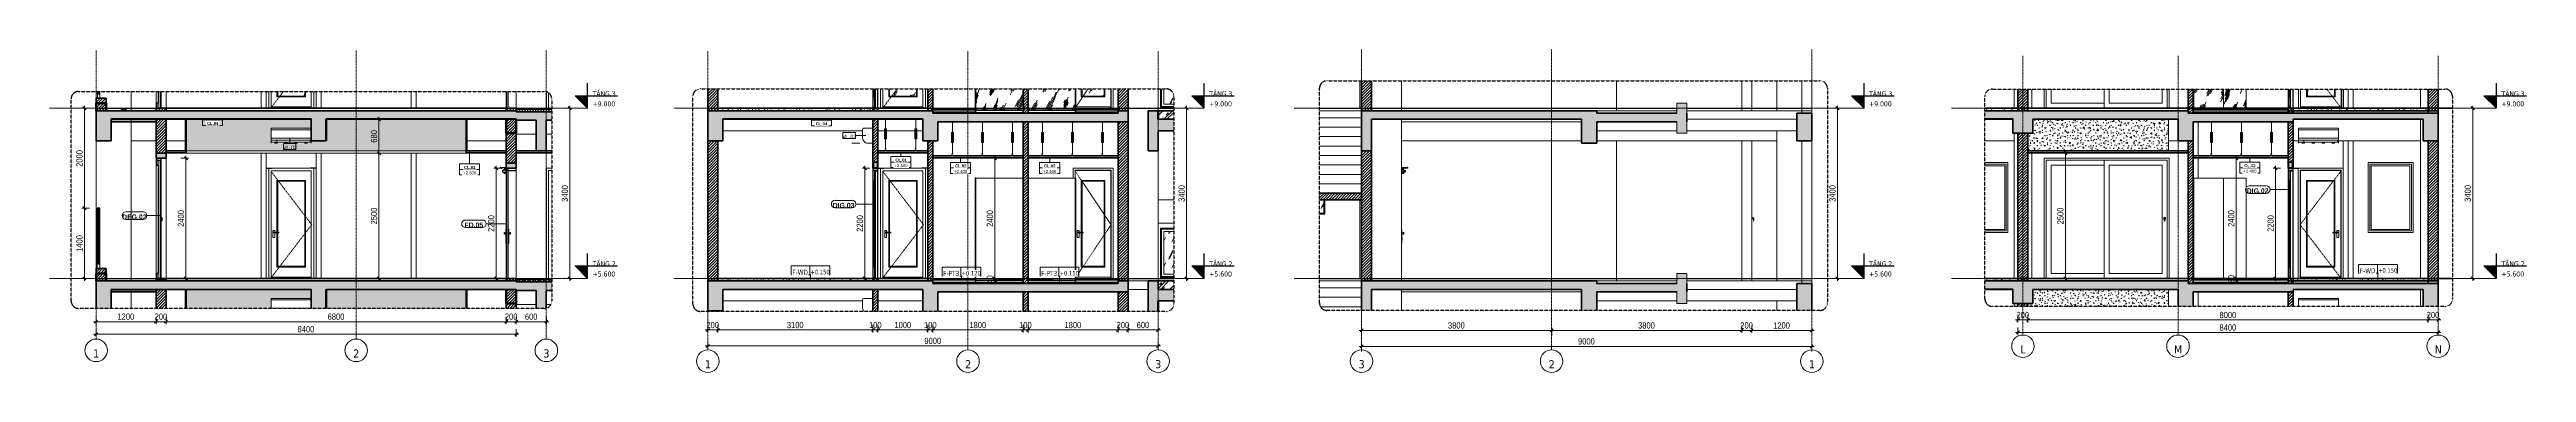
# Model space of a CAD drawing. Header units: millimetres. Extents: x 31499 to 223976, y 3719 to 80291.
# Drawn here: x 46543 to 96053, y 3719 to 10173 of the extents above; entities that cross this region are included whole.
import ezdxf

# ---------------------------------------------------------------- set-up
doc = ezdxf.new("R2010")
doc.units = ezdxf.units.MM
for name, pattern in [('Centre', [31.75, 6.35, -4.7625, 15.875, -4.7625]), ('Dash', [6, 3, -3]), ('Grid Line', [22.225, 12.7, -3.175, 3.175, -3.175]), ('Hidden', [7.14375, 4.7625, -2.38125]), ('IMPORT-CENTER _2_', [40.64, 25.4, -5.08, 5.08, -5.08])]:
    doc.linetypes.add(name, pattern=pattern)
for name, color, linetype, lineweight in [('0-4', 130, 'Continuous', 5), ('0-5', 170, 'Continuous', 5), ('A-ANNO-DIMS', 211, 'Continuous', 9), ('A-ANNO-DIMS-50', 211, 'Continuous', 9), ('A-CLNG', 13, 'Continuous', 18), ('A-CLNG-1', 250, 'Continuous', 35), ('A-CLNG-2', 7, 'Continuous', 18), ('A-CLNG-FNSH-1', 7, 'Continuous', 18), ('A-CLNG-IDEN', 151, 'Continuous', 9), ('A-CLNG-PATT-1', 7, 'Continuous', 18), ('A-CLNG-PATT-2', 31, 'Continuous', 25), ('A-CLNG-PATT-3', 13, 'Continuous', 18), ('A-CLNG-PATT-4', 9, 'Continuous', 18), ('A-DETL-GENF', 92, 'Continuous', 18), ('A-DETL-GENF-4', 92, 'Hidden', 25), ('A-DETL-GENF-5', 9, 'Continuous', 18), ('A-DETL-GENF-HDLN-1', 7, 'Dash', 18), ('A-DETL-GENF-HDLN-2', 1, 'Continuous', 18), ('A-DETL-MEDM', 33, 'Continuous', 35), ('A-DETL-THIN', 151, 'Continuous', 18), ('A-DOOR', 31, 'Continuous', 18), ('A-DOOR-1', 7, 'Continuous', 18), ('A-DOOR-3', 90, 'Continuous', 25), ('A-DOOR-4', 31, 'Continuous', 25), ('A-DOOR-FRAM', 31, 'Continuous', 25), ('A-DOOR-FRAM-1', 31, 'Continuous', 18), ('A-DOOR-GLAZ', 31, 'Continuous', 25), ('A-DOOR-GLAZ-1', 31, 'Continuous', 18), ('A-DOOR-IDEN', 31, 'Continuous', 9), ('A-FLOR-3', 7, 'Continuous', 18), ('A-FLOR-FNSH-1', 250, 'Continuous', 35), ('A-FLOR-HRAL', 11, 'Continuous', 18), ('A-FLOR-HRAL-5', 11, 'Continuous', 25), ('A-FLOR-IDEN', 11, 'Continuous', 9), ('A-FLOR-LEVL', 51, 'Continuous', 9), ('A-FLOR-LEVL-1', 51, 'Continuous', 25), ('A-FLOR-LEVL-2', 51, 'Centre', 9), ('A-FLOR-PATT-1', 253, 'Continuous', 18), ('A-FLOR-PATT-2', 9, 'Continuous', 18), ('A-FLOR-PATT-3', 8, 'Continuous', 18), ('A-FLOR-PATT-4', 67, 'Continuous', 18), ('A-GLAZ', 151, 'Continuous', 18), ('A-GLAZ-4', 7, 'Continuous', 18), ('A-GLAZ-CURT', 52, 'Continuous', 18), ('A-GLAZ-CURT-1', 90, 'Continuous', 25), ('A-GLAZ-CURT-2', 7, 'Continuous', 18), ('A-WALL', 113, 'Continuous', 18), ('A-WALL-5', 250, 'Continuous', 35), ('A-WALL-6', 7, 'Continuous', 18), ('A-WALL-PATT-1', 9, 'Continuous', 18), ('A-WALL-PATT-2', 111, 'Continuous', 18), ('G-IMPT', 8, 'Continuous', 18), ('G-IMPT-3', 8, 'IMPORT-CENTER _2_', 18), ('M-EQPM', 50, 'Continuous', 18), ('M-EQPM-1', 50, 'Continuous', 25), ('M-EQPM-2', 7, 'Continuous', 18), ('M-EQPM-IDEN', 50, 'Continuous', 9), ('S-BEAM-1', 71, 'Continuous', 5), ('S-BEAM-2', 7, 'Continuous', 18), ('S-BEAM-3', 130, 'Continuous', 50), ('S-COLS', 52, 'Continuous', 18), ('S-COLS-10', 7, 'Continuous', 18), ('S-GRID-1', 1, 'Grid Line', 9), ('S-GRID-IDEN', 1, 'Continuous', 9), ('S-STRS', 31, 'Continuous', 18), ('S-STRS-1', 31, 'Continuous', 35)]:
    doc.layers.add(name, color=color, linetype=linetype, lineweight=lineweight)
doc.styles.add('Arial_1', font='arial.ttf', dxfattribs={"width": 0.9, "height": 75})
doc.styles.add('Arial_2', font='arial.ttf', dxfattribs={"height": 60})
doc.styles.add('Arial_B', font='arialbd.ttf', dxfattribs={"width": 0.9, "height": 100})
doc.styles.add('Arial_B_3', font='arialbd.ttf', dxfattribs={"height": 60})
doc.styles.add('Tahoma', font='tahoma.ttf', dxfattribs={"width": 0.8, "height": 100})
doc.styles.add('Tahoma_1', font='tahoma.ttf', dxfattribs={"width": 0.8, "height": 90})
doc.styles.add('Tahoma_B', font='tahomabd.ttf', dxfattribs={"height": 162.5})
doc.styles.add('Tahoma_B_1', font='tahomabd.ttf', dxfattribs={"width": 0.85, "height": 100})
doc.styles.add('UTM Avo', font='', dxfattribs={"width": 0.9, "height": 125})
doc.styles.get('UTM Avo').set_extended_font_data('UTM Avo')
doc.dimstyles.new('1_Dim_chi_tiet_2_5', dxfattribs={"dimscale": 304.8, "dimtxt": 124.912619, "dimasz": 0.19685, "dimexe": 0.164042, "dimexo": 0.0625, "dimgap": 0.016404, "dimtad": 1, "dimdec": 0, "dimrnd": 5, "dimzin": 0, "dimdsep": 46, "dimtxsty": 'UTM Avo', "dimblk1": 'OBLIQUE', "dimblk2": 'OBLIQUE', "dimsah": 1, "dimcen": 0.09, "dimdle": 0.164042, "dimazin": 0, "dimtfac": 1, "dimtdec": 4, "dimtix": 1, "dimtmove": 0, "dimatfit": 3, "dimfxl": 0.328084, "dimfxlon": 1, "dimtvp": 1, "dimtolj": 1, "dimtzin": 0, "dimarcsym": 2})
pattern_1 = [(50, (37692.33, 15875), (364.368, -31.878), [38.1, -419.1]), (355, (37692.33, 15875), (-70.486, 382.113), [30.48, -335.28]), (100.451, (37722.7, 15872.34), (293.885, 350.233), [32.38, -356.18]), (46.184, (37692.33, 15976.6), (542.158, -84.086), [57.15, -628.65]), (96.636, (37737.5, 15969.6), (474.805, 494.855), [48.57, -534.27]), (351.184, (37692.33, 15976.6), (474.81, 494.85), [45.72, -502.92]), (21, (37743.13, 15951.2), (303.2285, -204.5305), [38.1, -419.1]), (326, (37743.13, 15951.2), (123.604, 368.376), [30.48, -335.28]), (71.451, (37768.4, 15934.16), (426.834, 163.843), [32.38, -356.18]), (37.5, (37692.33, 15875), (6.1766, 169.1102), [3.353, -327.863, 3.353, -337.007, -336.55]), (37.5, (37692.33, 15875), (6.1766, 169.1102), [-671.576, 3.353, -333.197]), (7.5, (37692.33, 15875), (133.639, 200.3615), [3.353, -190.703, 3.353, -320.243, -128.27]), (7.5, (37692.33, 15875), (133.639, 200.3615), [-517.652, 3.353, -124.917]), (327.5, (37579.05, 15875), (271.1818, -11.4584), [3.353, -123.647, 3.353, -392.887, -525.78]), (327.5, (37579.05, 15875), (271.1818, -11.4584), [-523.24, 3.353, -522.427]), (317.5, (37528.25, 15875), (296.2585, 50.853), [3.353, -161.747, 3.353, -259.791, -373.38]), (317.5, (37528.25, 15875), (296.2585, 50.853), [-428.244, 3.353, -370.027]), (45, (37692.33, 15875), (-125.7236, 125.7236), []), (45, (37692.33, 16065.5), (-125.7236, 125.7236), [])]
pattern_2 = [(0, (37692.33, 15875), (406.4, 101.6), [16.764, -288.036, 16.764, -288.036, -1625.6]), (0, (37692.33, 15875), (406.4, 101.6), [-609.6, 16.764, -592.836, 16.764, -288.036, -711.2]), (0, (37692.33, 15875), (406.4, 101.6), [-1524, 16.764, -186.436, 16.764, -491.236]), (120, (37844.73, 15925.8), (-291.1882, 301.1527), [16.764, -288.036, 16.764, -288.036, -1625.6]), (120, (37844.73, 15925.8), (-291.1882, 301.1527), [-609.6, 16.764, -592.836, 16.764, -288.036, -711.2]), (120, (37844.73, 15925.8), (-291.1882, 301.1527), [-1524, 16.764, -186.436, 16.764, -491.236]), (240, (37895.53, 16129), (-115.2118, -402.7527), [16.764, -288.036, 16.764, -288.036, -1625.6]), (240, (37895.53, 16129), (-115.2118, -402.7527), [-609.6, 16.764, -592.836, 16.764, -288.036, -711.2]), (240, (37895.53, 16129), (-115.2118, -402.7527), [-1524, 16.764, -186.436, 16.764, -491.236])]
pattern_3 = [(0, (37692.334, 15875), (203.2, 50.8), [16.764, -135.636, 16.764, -135.636, -812.8]), (0, (37692.334, 15875), (203.2, 50.8), [-304.8, 16.764, -288.036, 16.764, -135.636, -355.6]), (0, (37692.334, 15875), (203.2, 50.8), [-762, 16.764, -84.836, 16.764, -237.236]), (120, (37768.534, 15900.4), (-145.5941, 150.57636), [16.764, -135.636, 16.764, -135.636, -812.8]), (120, (37768.534, 15900.4), (-145.5941, 150.57636), [-304.8, 16.764, -288.036, 16.764, -135.636, -355.6]), (120, (37768.534, 15900.4), (-145.5941, 150.57636), [-762, 16.764, -84.836, 16.764, -237.236]), (240, (37793.934, 16002), (-57.6059, -201.37636), [16.764, -135.636, 16.764, -135.636, -812.8]), (240, (37793.934, 16002), (-57.6059, -201.37636), [-304.8, 16.764, -288.036, 16.764, -135.636, -355.6]), (240, (37793.934, 16002), (-57.6059, -201.37636), [-762, 16.764, -84.836, 16.764, -237.236])]
pattern_4 = [(63.435, (37755.83, 15906.75), (-255.583, 766.747), [317.5, -190.5, 317.5, -190.5, -403.903]), (63.435, (37755.83, 15906.75), (-255.583, 766.747), [-1016, 127, -276.903]), (63.435, (37739.96, 15922.6), (-255.583, 766.747), [254, -317.5, 190.5, -190.5, -467.403]), (63.435, (37739.96, 15922.6), (-255.583, 766.747), [-952.5, 222.25, -245.153]), (63.435, (37739.96, 15970.25), (-255.583, 766.747), [190.5, -381, 127, -190.5, -530.903]), (63.435, (37739.96, 15970.25), (-255.583, 766.747), [-889, 285.75, -245.153]), (63.435, (37787.6, 15922.6), (-255.583, 766.747), [190.5, -381, 158.75, -689.653]), (63.435, (37835.2, 15970.25), (-255.583, 766.747), [95.25, -476.25, 63.5, -784.903]), (63.435, (37755.83, 16049.6), (-255.583, 766.747), [63.5, -476.25, 63.5, -254, -562.653]), (63.435, (37755.83, 16049.6), (-255.583, 766.747), [-857.25, 158.75, -403.903]), (63.435, (38041.6, 16002), (-255.583, 766.747), [317.5, -476.25, 381, -251.503]), (63.435, (38041.6, 15954.4), (-255.583, 766.747), [444.5, -317.5, 476.25, -188.003]), (63.435, (38073.33, 15970.25), (-255.583, 766.747), [508, -254, 381, -276.903]), (63.435, (38120.96, 16017.9), (-255.583, 766.747), [317.5, -444.5, 254, -403.903]), (63.435, (38073.33, 16113.1), (-255.583, 766.747), [158.75, -635, 190.5, -435.653]), (63.435, (38168.6, 16065.5), (-255.583, 766.747), [127, -635, 127, -530.903])]
pattern_5 = [(45, (51512.36, 15875), (-53.033, 53.033), []), (135, (51512.36, 15875), (-53.033, -53.033), [])]
pattern_6 = [(45, (51512.36, 15875), (-28.28427, 28.28427), [])]
pattern_7 = [(45, (37692.334, 15875), (-28.28427, 28.28427), [])]
pattern_8 = [(45, (37692.334, 15875), (-17.67767, 17.67767), []), (135, (37692.334, 15875), (-17.67767, -17.67767), [])]
pattern_9 = [(45, (63740.723, 15875), (-28.28427, 28.28427), [])]
pattern_10 = [(45, (76406.31, 15875), (-28.28427, 28.28427), [])]
pattern_11 = [(50, (76406.3, 15875), (364.368, -31.878), [38.1, -419.1]), (355, (76406.3, 15875), (-70.486, 382.113), [30.48, -335.28]), (100.451, (76436.67, 15872.34), (293.885, 350.233), [32.38, -356.18]), (46.184, (76406.3, 15976.6), (542.158, -84.086), [57.15, -628.65]), (96.636, (76451.5, 15969.6), (474.805, 494.855), [48.57, -534.27]), (351.184, (76406.3, 15976.6), (474.81, 494.85), [45.72, -502.92]), (21, (76457.1, 15951.2), (303.2285, -204.5305), [38.1, -419.1]), (326, (76457.1, 15951.2), (123.604, 368.376), [30.48, -335.28]), (71.451, (76482.38, 15934.16), (426.834, 163.843), [32.38, -356.18]), (37.5, (76406.31, 15875), (6.1766, 169.1102), [3.353, -327.863, 3.353, -337.007, -336.55]), (37.5, (76406.31, 15875), (6.1766, 169.1102), [-671.576, 3.353, -333.197]), (7.5, (76406.31, 15875), (133.639, 200.3615), [3.353, -190.703, 3.353, -320.243, -128.27]), (7.5, (76406.31, 15875), (133.639, 200.3615), [-517.652, 3.353, -124.917]), (327.5, (76293.03, 15875), (271.1818, -11.4584), [3.353, -123.647, 3.353, -392.887, -525.78]), (327.5, (76293.03, 15875), (271.1818, -11.4584), [-523.24, 3.353, -522.427]), (317.5, (76242.23, 15875), (296.2585, 50.853), [3.353, -161.747, 3.353, -259.791, -373.38]), (317.5, (76242.23, 15875), (296.2585, 50.853), [-428.244, 3.353, -370.027]), (45, (76406.31, 15875), (-125.7236, 125.7236), []), (45, (76406.31, 16065.5), (-125.7236, 125.7236), [])]
pattern_12 = [(50, (71891.92, 15875), (364.368, -31.878), [38.1, -419.1]), (355, (71891.9, 15875), (-70.486, 382.113), [30.48, -335.28]), (100.451, (71922.28, 15872.34), (293.885, 350.233), [32.38, -356.18]), (46.184, (71891.9, 15976.6), (542.158, -84.086), [57.15, -628.65]), (96.636, (71937.1, 15969.6), (474.805, 494.855), [48.57, -534.27]), (351.184, (71891.9, 15976.6), (474.81, 494.85), [45.72, -502.92]), (21, (71942.72, 15951.2), (303.2285, -204.5305), [38.1, -419.1]), (326, (71942.7, 15951.2), (123.604, 368.376), [30.48, -335.28]), (71.451, (71968, 15934.16), (426.834, 163.843), [32.38, -356.18]), (37.5, (71891.92, 15875), (6.1766, 169.1102), [3.353, -327.863, 3.353, -337.007, -336.55]), (37.5, (71891.92, 15875), (6.1766, 169.1102), [-671.576, 3.353, -333.197]), (7.5, (71891.92, 15875), (133.639, 200.3615), [3.353, -190.703, 3.353, -320.243, -128.27]), (7.5, (71891.92, 15875), (133.639, 200.3615), [-517.652, 3.353, -124.917]), (327.5, (71778.63, 15875), (271.1818, -11.4584), [3.353, -123.647, 3.353, -392.887, -525.78]), (327.5, (71778.63, 15875), (271.1818, -11.4584), [-523.24, 3.353, -522.427]), (317.5, (71727.83, 15875), (296.2585, 50.853), [3.353, -161.747, 3.353, -259.791, -373.38]), (317.5, (71727.83, 15875), (296.2585, 50.853), [-428.244, 3.353, -370.027]), (45, (71891.92, 15875), (-125.7236, 125.7236), []), (45, (71891.92, 16065.5), (-125.7236, 125.7236), [])]
pattern_13 = [(45, (71891.916, 15875), (-28.28427, 28.28427), [])]
pattern_14 = [(0, (71891.916, 15875), (203.2, 50.8), [16.764, -135.636, 16.764, -135.636, -812.8]), (0, (71891.916, 15875), (203.2, 50.8), [-304.8, 16.764, -288.036, 16.764, -135.636, -355.6]), (0, (71891.916, 15875), (203.2, 50.8), [-762, 16.764, -84.836, 16.764, -237.236]), (120, (71968.116, 15900.4), (-145.5941, 150.57636), [16.764, -135.636, 16.764, -135.636, -812.8]), (120, (71968.116, 15900.4), (-145.5941, 150.57636), [-304.8, 16.764, -288.036, 16.764, -135.636, -355.6]), (120, (71968.116, 15900.4), (-145.5941, 150.57636), [-762, 16.764, -84.836, 16.764, -237.236]), (240, (71993.516, 16002), (-57.6059, -201.37636), [16.764, -135.636, 16.764, -135.636, -812.8]), (240, (71993.516, 16002), (-57.6059, -201.37636), [-304.8, 16.764, -288.036, 16.764, -135.636, -355.6]), (240, (71993.516, 16002), (-57.6059, -201.37636), [-762, 16.764, -84.836, 16.764, -237.236])]
pattern_15 = [(63.435, (71955.4, 15906.75), (-255.583, 766.747), [317.5, -190.5, 317.5, -190.5, -403.903]), (63.435, (71955.4, 15906.75), (-255.583, 766.747), [-1016, 127, -276.903]), (63.435, (71939.54, 15922.6), (-255.583, 766.747), [254, -317.5, 190.5, -190.5, -467.403]), (63.435, (71939.54, 15922.6), (-255.583, 766.747), [-952.5, 222.25, -245.153]), (63.435, (71939.54, 15970.25), (-255.583, 766.747), [190.5, -381, 127, -190.5, -530.903]), (63.435, (71939.54, 15970.25), (-255.583, 766.747), [-889, 285.75, -245.153]), (63.435, (71987.17, 15922.6), (-255.583, 766.747), [190.5, -381, 158.75, -689.653]), (63.435, (72034.8, 15970.25), (-255.583, 766.747), [95.25, -476.25, 63.5, -784.903]), (63.435, (71955.4, 16049.6), (-255.583, 766.747), [63.5, -476.25, 63.5, -254, -562.653]), (63.435, (71955.4, 16049.6), (-255.583, 766.747), [-857.25, 158.75, -403.903]), (63.435, (72241.17, 16002), (-255.583, 766.747), [317.5, -476.25, 381, -251.503]), (63.435, (72241.17, 15954.4), (-255.583, 766.747), [444.5, -317.5, 476.25, -188.003]), (63.435, (72272.9, 15970.25), (-255.583, 766.747), [508, -254, 381, -276.903]), (63.435, (72320.54, 16017.9), (-255.583, 766.747), [317.5, -444.5, 254, -403.903]), (63.435, (72272.9, 16113.1), (-255.583, 766.747), [158.75, -635, 190.5, -435.653]), (63.435, (72368.17, 16065.5), (-255.583, 766.747), [127, -635, 127, -530.903])]
pattern_16 = [(45, (87942.705, 15875), (-28.28427, 28.28427), [])]

msp = doc.modelspace()

# ---------------------------------------------------------------- texts
at = {"layer": 'A-DOOR-IDEN', "char_height": 100, "attachment_point": 5, "line_spacing_factor": 0.936439, "style": 'Arial_B'}
for s, insert, width in [('\\pt2.25,4.5,6.75,9,11.25,13.5,15.75,18,20.25,22.5,24.75,27,29.25,31.5,33.75,36,38.25,40.5,42.75,45,47.25,49.5,51.75,54,56.25,58.5,60.75,63,65.25,67.5,69.75,72;DIG.03', (62413, 7057.9), 407.7), ('\\pt2.25,4.5,6.75,9,11.25,13.5,15.75,18,20.25,22.5,24.75,27,29.25,31.5,33.75,36,38.25,40.5,42.75,45,47.25,49.5,51.75,54,56.25,58.5,60.75,63,65.25,67.5,69.75,72;DIG.02', (90679.1, 7348.4), 407.7), ('\\pt2.25,4.5,6.75,9,11.25,13.5,15.75,18,20.25,22.5,24.75,27,29.25,31.5,33.75,36,38.25,40.5,42.75,45,47.25,49.5,51.75,54,56.25,58.5,60.75,63,65.25,67.5,69.75,72;DEG.02', (48238.3, 6827.1), 458.55), ('\\pt2.25,4.5,6.75,9,11.25,13.5,15.75,18,20.25,22.5,24.75,27,29.25,31.5,33.75,36,38.25,40.5,42.75,45,47.25,49.5,51.75,54,56.25,58.5,60.75,63,65.25,67.5,69.75,72;FD.05', (55023.8, 6664.4), 351.45)]:
    msp.add_mtext(s, dxfattribs=dict(at, insert=insert, width=width))
at = {"layer": 'A-FLOR-LEVL', "char_height": 100, "line_spacing_factor": 0.996129, "style": 'Tahoma_B_1'}
for s, insert, width, attachment_point in [('\\pt510,1020,1530,2040,2550,3060,3570,4080,4590,5100,5610,6120,6630,7140,7650,8160,8670,9180,9690,10200,10710,11220,11730,12240,12750,13260,13770,14280,14790,15300,15810,16320;TẦNG 3', (57397.9, 9237.2), 452.625, 7), ('\\pt212.5,425,637.5,850,1062.5,1275,1487.5,1700,1912.5,2125,2337.5,2550,2762.5,2975,3187.5,3400,3612.5,3825,4037.5,4250,4462.5,4675,4887.5,5100,5312.5,5525,5737.5,5950,6162.5,6375,6587.5,6800;+9.000', (57397.9, 9137.5), 441.575, 1), ('\\pt510,1020,1530,2040,2550,3060,3570,4080,4590,5100,5610,6120,6630,7140,7650,8160,8670,9180,9690,10200,10710,11220,11730,12240,12750,13260,13770,14280,14790,15300,15810,16320;TẦNG 3', (69724.3, 9237.2), 452.625, 7), ('\\pt212.5,425,637.5,850,1062.5,1275,1487.5,1700,1912.5,2125,2337.5,2550,2762.5,2975,3187.5,3400,3612.5,3825,4037.5,4250,4462.5,4675,4887.5,5100,5312.5,5525,5737.5,5950,6162.5,6375,6587.5,6800;+9.000', (69724.3, 9137.5), 441.575, 1), ('\\pt510,1020,1530,2040,2550,3060,3570,4080,4590,5100,5610,6120,6630,7140,7650,8160,8670,9180,9690,10200,10710,11220,11730,12240,12750,13260,13770,14280,14790,15300,15810,16320;TẦNG 3', (82912.8, 9237.2), 452.625, 7), ('\\pt212.5,425,637.5,850,1062.5,1275,1487.5,1700,1912.5,2125,2337.5,2550,2762.5,2975,3187.5,3400,3612.5,3825,4037.5,4250,4462.5,4675,4887.5,5100,5312.5,5525,5737.5,5950,6162.5,6375,6587.5,6800;+9.000', (82912.8, 9137.5), 441.575, 1), ('\\pt510,1020,1530,2040,2550,3060,3570,4080,4590,5100,5610,6120,6630,7140,7650,8160,8670,9180,9690,10200,10710,11220,11730,12240,12750,13260,13770,14280,14790,15300,15810,16320;TẦNG 3', (95553, 9237.2), 452.625, 7), ('\\pt212.5,425,637.5,850,1062.5,1275,1487.5,1700,1912.5,2125,2337.5,2550,2762.5,2975,3187.5,3400,3612.5,3825,4037.5,4250,4462.5,4675,4887.5,5100,5312.5,5525,5737.5,5950,6162.5,6375,6587.5,6800;+9.000', (95553, 9137.5), 441.575, 1), ('\\pt510,1020,1530,2040,2550,3060,3570,4080,4590,5100,5610,6120,6630,7140,7650,8160,8670,9180,9690,10200,10710,11220,11730,12240,12750,13260,13770,14280,14790,15300,15810,16320;TẦNG 2', (57397.9, 5837.2), 452.625, 7), ('\\pt510,1020,1530,2040,2550,3060,3570,4080,4590,5100,5610,6120,6630,7140,7650,8160,8670,9180,9690,10200,10710,11220,11730,12240,12750,13260,13770,14280,14790,15300,15810,16320;TẦNG 2', (69724.3, 5837.2), 452.625, 7), ('\\pt510,1020,1530,2040,2550,3060,3570,4080,4590,5100,5610,6120,6630,7140,7650,8160,8670,9180,9690,10200,10710,11220,11730,12240,12750,13260,13770,14280,14790,15300,15810,16320;TẦNG 2', (82912.8, 5837.2), 452.625, 7), ('\\pt510,1020,1530,2040,2550,3060,3570,4080,4590,5100,5610,6120,6630,7140,7650,8160,8670,9180,9690,10200,10710,11220,11730,12240,12750,13260,13770,14280,14790,15300,15810,16320;TẦNG 2', (95553, 5837.2), 452.625, 7), ('\\pt212.5,425,637.5,850,1062.5,1275,1487.5,1700,1912.5,2125,2337.5,2550,2762.5,2975,3187.5,3400,3612.5,3825,4037.5,4250,4462.5,4675,4887.5,5100,5312.5,5525,5737.5,5950,6162.5,6375,6587.5,6800;+5.600', (57397.9, 5737.5), 441.575, 1), ('\\pt212.5,425,637.5,850,1062.5,1275,1487.5,1700,1912.5,2125,2337.5,2550,2762.5,2975,3187.5,3400,3612.5,3825,4037.5,4250,4462.5,4675,4887.5,5100,5312.5,5525,5737.5,5950,6162.5,6375,6587.5,6800;+5.600', (69724.3, 5737.5), 441.575, 1), ('\\pt212.5,425,637.5,850,1062.5,1275,1487.5,1700,1912.5,2125,2337.5,2550,2762.5,2975,3187.5,3400,3612.5,3825,4037.5,4250,4462.5,4675,4887.5,5100,5312.5,5525,5737.5,5950,6162.5,6375,6587.5,6800;+5.600', (82912.8, 5737.5), 441.575, 1), ('\\pt212.5,425,637.5,850,1062.5,1275,1487.5,1700,1912.5,2125,2337.5,2550,2762.5,2975,3187.5,3400,3612.5,3825,4037.5,4250,4462.5,4675,4887.5,5100,5312.5,5525,5737.5,5950,6162.5,6375,6587.5,6800;+5.600', (95553, 5737.5), 441.575, 1)]:
    msp.add_mtext(s, dxfattribs=dict(at, insert=insert, width=width, attachment_point=attachment_point))
at = {"layer": 'M-EQPM-IDEN', "char_height": 75, "width": 270.9, "attachment_point": 5, "line_spacing_factor": 0.936439, "style": 'Arial_1'}
for insert in [(62523.8, 8434.9), (51343.4, 8213.8)]:
    msp.add_mtext('\\pt22.5,45,67.5,90,112.5,135,157.5,180,202.5,225,247.5,270,292.5,315,337.5,360,382.5,405,427.5,450,472.5,495,517.5,540,562.5,585,607.5,630,652.5,675,697.5,720;ML.02', dxfattribs=dict(at, insert=insert))

# ---------------------------------------------------------------- blocks, each defined once
blk = doc.blocks.new('NCV_TKTC_KET CAU_rvt-2-TKCS_CĂN HỘ LOẠI 2A - MẶT CẮT 1')
at = {"layer": 'A-FLOR-PATT-1'}
h = blk.add_hatch(dxfattribs=at)
h.set_pattern_fill('FP_3', color=256, style=0, pattern_type=2)
h.set_pattern_definition(pattern_1)
h.paths.add_polyline_path([(37684, 8780), (37953, 8780), (37953, 8785), (33953, 8785), (33953, 8780), (37014, 8780)])
h.paths.add_polyline_path([(39953, 8780), (42053, 8780), (42053, 8785), (38253, 8785), (38253, 8780), (38353, 8780)])
h = blk.add_hatch(dxfattribs=at)
h.set_pattern_fill('FP_3', color=256, style=0, pattern_type=2)
h.set_pattern_definition(pattern_1)
h.paths.add_polyline_path([(37684, 8780), (37953, 8780), (37953, 8785), (33953, 8785), (33953, 8780), (37014, 8780)])
h.paths.add_polyline_path([(39953, 8780), (42053, 8780), (42053, 8785), (38253, 8785), (38253, 8780), (38353, 8780)])
at = {"layer": 'S-BEAM-1'}
blk.add_hatch(color=256, dxfattribs=at).paths.add_polyline_path([(38253, 8350), (38253, 8350), (38253, 8433)])
at = {"layer": 'A-FLOR-FNSH-1'}
for p, q in [((33953, 8780), (37953, 8780)), ((38253, 8780), (42053, 8780))]:
    blk.add_line(p, q, dxfattribs=at)
at = {"layer": 'S-BEAM-2'}
for p, q in [((34353, 8780), (34353, 8735)), ((34353, 8730), (34353, 8350)), ((42053, 8480), (42453, 8480)), ((42653, 8480), (42761, 8480)), ((34353, 8350), (34853, 8350)), ((35053, 8350), (35442, 8350)), ((41063, 8350), (41853, 8350)), ((34353, 5380), (34353, 5335)), ((34353, 5330), (34353, 5000)), ((42053, 5080), (42453, 5080)), ((42653, 5080), (42743, 5080))]:
    blk.add_line(p, q, dxfattribs=at)
at = {"layer": 'S-BEAM-3'}
for p, q in [((33853, 9100), (33653, 9100)), ((33653, 9100), (33653, 8950)), ((33853, 8950), (33853, 9100)), ((38253, 8350), (38253, 8785)), ((41853, 8785), (41853, 8500)), ((41853, 8500), (42053, 8500)), ((42053, 8500), (42053, 8760)), ((33853, 5700), (33653, 5700)), ((33653, 5700), (33653, 5550)), ((33853, 5550), (33853, 5700)), ((38253, 5000), (38253, 5380)), ((41853, 5380), (41853, 5100)), ((41853, 5100), (42053, 5100)), ((42053, 5100), (42053, 5360))]:
    blk.add_line(p, q, dxfattribs=at)
at = {"layer": 'S-COLS-10'}
for p, q in [((33653, 9335), (33653, 9200)), ((34353, 9335), (34353, 8950)), ((34353, 8780), (34353, 8735)), ((34353, 8730), (34353, 5550)), ((33653, 8350), (33653, 5800)), ((34353, 5380), (34353, 5335)), ((34353, 5330), (34353, 5000))]:
    blk.add_line(p, q, dxfattribs=at)
blk = doc.blocks.new('DOOR_CW_01 CANH MO-PANEL KINH - DIG_02-800x2200-CỬA NHÔM KÍNH-400864-TKCS_CĂN HỘ LOẠI 2A - MẶT CẮT 1')
at = {"layer": 'A-DOOR-3'}
blk.add_line((38052.564287, 7800), (37932.564287, 7800), dxfattribs=at)
blk = doc.blocks.new('DOOR_CW_01 CANH MO-PANEL KINH - DIW_01-900x2200-CỬA GỖ VÂN LAMINATE-553393-TKCS_CĂN HỘ LOẠI 2A - MẶT CẮT 1')
at = {"layer": 'A-DOOR-3'}
blk.add_line((37052.564287, 7800), (37172.564287, 7800), dxfattribs=at)
blk = doc.blocks.new('Air_Conditioner_on_wall_20381 - Air_Conditioner_on_wall_20381-806652-TKCS_CĂN HỘ LOẠI 2A - MẶT CẮT 1')
at = {"layer": 'M-EQPM-2'}
for p, q in [((37152, 8570), (37152, 8600)), ((37152, 8600), (37952, 8600)), ((37152, 8404), (37152, 8570)), ((37952, 8570), (37152, 8570)), ((37952, 8600), (37952, 8570)), ((37952, 8570), (37952, 8404)), ((37152, 8365), (37152, 8404)), ((37152, 8404), (37952, 8404)), ((37152, 8319), (37152, 8365)), ((37152, 8365), (37264, 8365)), ((37152, 8300), (37152, 8319)), ((37152, 8319), (37264, 8319)), ((37222, 8300), (37252, 8300)), ((37282, 8300), (37252, 8300)), ((37264, 8365), (37932, 8365)), ((37264, 8319), (37264, 8365)), ((37932, 8319), (37264, 8319)), ((37422, 8300), (37452, 8300)), ((37482, 8300), (37452, 8300)), ((37622, 8300), (37652, 8300)), ((37682, 8300), (37652, 8300)), ((37822, 8300), (37852, 8300)), ((37882, 8300), (37852, 8300)), ((37932, 8365), (37952, 8365)), ((37932, 8365), (37932, 8319)), ((37932, 8319), (37952, 8319)), ((37952, 8404), (37952, 8365)), ((37952, 8365), (37952, 8319)), ((37952, 8319), (37952, 8300))]:
    blk.add_line(p, q, dxfattribs=at)
blk = doc.blocks.new('DOOR_CW_01 CANH MO-PANEL KINH - DIG_01-900x2200-CỬA NHÔM KÍNH-901215-TKCS_CĂN HỘ LOẠI 2A - MẶT CẮT 1')
at = {"layer": 'A-DETL-GENF-HDLN-1'}
for p, q in [((37963, 6673), (37143, 7747)), ((37143, 5600), (37963, 6673))]:
    blk.add_line(p, q, dxfattribs=at)
at = {"layer": 'A-DOOR-1'}
for p, q in [((38003, 7800), (37103, 7800)), ((37103, 7800), (37103, 5600)), ((37153, 5600), (37153, 7750)), ((37153, 7750), (37953, 7750)), ((37268, 6524), (37268, 7558)), ((37268, 7558), (37838, 7558)), ((37823, 7543), (37283, 7543)), ((37283, 7543), (37283, 6524)), ((37823, 5841), (37823, 7543)), ((37838, 7558), (37838, 5826)), ((37953, 7750), (37953, 5600)), ((38003, 5600), (38003, 7800)), ((37227, 6556), (37188, 6556)), ((37188, 6556), (37188, 6416)), ((37283, 6524), (37208, 6524)), ((37283, 6508), (37208, 6508)), ((37227, 6524), (37227, 6556)), ((37227, 6416), (37227, 6508)), ((37268, 5826), (37268, 6508)), ((37283, 6524), (37308, 6524)), ((37283, 6508), (37283, 5841)), ((37308, 6508), (37283, 6508)), ((37308, 6524), (37308, 6508)), ((37188, 6416), (37227, 6416)), ((37153, 5626), (37953, 5626)), ((37838, 5826), (37268, 5826)), ((37283, 5841), (37823, 5841))]:
    blk.add_line(p, q, dxfattribs=at)
for start, end in [(90, 180), (180, 270)]:
    blk.add_arc((37208, 6516), 8.5, start, end, dxfattribs=at)
blk = doc.blocks.new('CL_01-VÁCH DỰNG THẠCH CAO CĂN HỘ LOẠI 1-5A5 - CL_01-VÁCH DỰNG THẠCH CAO CĂN HỘ LOẠI 1A-5-909354-TKCS_CĂN HỘ LOẠI 2A - MẶT CẮT 1')
at = {"layer": 'A-CLNG-PATT-1'}
h = blk.add_hatch(dxfattribs=at)
h.set_pattern_fill('FP_5', color=256, style=0, pattern_type=2)
h.set_pattern_definition(pattern_2)
h.paths.add_polyline_path([(41053, 8150), (41063, 8150), (41063, 8780), (41053, 8780), (41053, 8350)])
h.paths.add_polyline_path([(35452, 8150), (35452, 8780), (35442, 8780), (35442, 8150)])
at = {"layer": 'A-CLNG-PATT-2'}
h = blk.add_hatch(dxfattribs=at)
h.set_pattern_fill('FP_6', color=256, style=0, pattern_type=2)
h.set_pattern_definition(pattern_3)
h.paths.add_polyline_path([(38153, 8150), (41053, 8150), (41053, 8780), (38253, 8780), (38253, 8350), (37953, 8350), (37952, 8780), (35452, 8780), (35453, 8150), (37953, 8150)])
h.paths.add_polyline_path([(37684, 8300), (37152, 8300), (37152, 8600), (37952, 8600), (37952, 8300), (37932, 8300)])
at = {"layer": 'A-CLNG-1'}
for p, q in [((35452, 8780), (35442, 8780)), ((35442, 8780), (35442, 8150)), ((35452, 8150), (35452, 8780)), ((41063, 8780), (41053, 8780)), ((41053, 8780), (41053, 8150)), ((41063, 8150), (41063, 8780)), ((35442, 8150), (35452, 8150)), ((41053, 8150), (41063, 8150))]:
    blk.add_line(p, q, dxfattribs=at)
at = {"layer": 'A-CLNG-2'}
blk.add_line((41053, 8150), (35453, 8150), dxfattribs=at)
blk = doc.blocks.new('NCV_TKTC_TANG 2_rvt-2-TKCS_CĂN HỘ LOẠI 2A - MẶT CẮT 1')
at = {"layer": 'A-CLNG-PATT-1'}
h = blk.add_hatch(dxfattribs=at)
h.set_pattern_fill('FP_5', color=256, style=0, pattern_type=2)
h.set_pattern_definition(pattern_2)
h.paths.add_polyline_path([(34337, 8730), (34853, 8730), (34853, 8735), (33953, 8735), (33953, 8730), (34170, 8730)])
h = blk.add_hatch(dxfattribs=at)
h.set_pattern_fill('FP_5', color=256, style=0, pattern_type=2)
h.set_pattern_definition(pattern_2)
h.paths.add_polyline_path([(41853, 8100), (41853, 8110), (41053, 8110), (41053, 8100), (41699, 8100)])
h.paths.add_polyline_path([(35053, 8100), (35453, 8100), (35452, 8110), (35053, 8110)])
at = {"layer": 'A-FLOR-PATT-2'}
h = blk.add_hatch(dxfattribs=at)
h.set_pattern_fill('FP_4', color=256, style=0, pattern_type=2)
h.set_pattern_definition([(180, (37746.21, 15903.534), (-8e-15, -63.5), [6.012, -57.488]), (135, (37750.46, 15899.283), (-63.4996, 4e-15), [6.012, -83.79]), (90, (37750.46, 15893.27), (-63.5, 4e-15), [6.012, -57.488]), (45, (37746.21, 15889.02), (0, 63.4996), [6.012, -83.79]), (0, (37740.196, 15889.02), (0, 63.5), [6.012, -57.488]), (315, (37735.945, 15893.27), (63.4996, 0), [6.012, -83.79]), (270, (37735.945, 15899.28), (63.5, 4e-15), [6.012, -57.488]), (225, (37740.196, 15903.534), (4e-15, -63.4996), [6.012, -83.79]), (180, (37731.984, 15893.53), (-8e-15, -63.5), [6.892, -56.608]), (135, (37736.86, 15888.66), (-63.4996, 4e-15), [6.892, -82.91]), (90, (37736.86, 15881.77), (-63.5, 4e-15), [6.892, -56.608]), (45, (37731.984, 15876.894), (0, 63.4996), [6.892, -82.91]), (0, (37725.09, 15876.894), (0, 63.5), [6.892, -56.608]), (315, (37720.22, 15881.77), (63.4996, 0), [6.892, -82.91]), (270, (37720.22, 15888.66), (63.5, 4e-15), [6.892, -56.608]), (225, (37725.09, 15893.533), (4e-15, -63.4996), [6.892, -82.91]), (180, (37703.076, 15888.96), (-8e-15, -63.5), [4.546, -58.954]), (135, (37706.29, 15885.746), (-63.4996, 4e-15), [4.546, -85.257]), (90, (37706.29, 15881.2), (-63.5, 4e-15), [4.546, -58.954]), (45, (37703.076, 15877.986), (0, 63.4996), [4.546, -85.257]), (0, (37698.53, 15877.986), (0, 63.5), [4.546, -58.954]), (315, (37695.316, 15881.2), (63.4996, 0), [4.546, -85.257]), (270, (37695.316, 15885.746), (63.5, 4e-15), [4.546, -58.954]), (225, (37698.53, 15888.96), (4e-15, -63.4996), [4.546, -85.257]), (90, (37724.526, 15896.805), (-63.5, 4e-15), [9.093, -54.407]), (45, (37718.096, 15890.375), (0, 63.4996), [9.093, -80.71]), (0, (37709, 15890.375), (0, 63.5), [9.093, -54.407]), (315, (37702.574, 15896.805), (63.4996, 0), [9.093, -80.71]), (270, (37702.574, 15905.9), (63.5, 4e-15), [9.093, -54.407]), (225, (37709.003, 15912.327), (4e-15, -63.4996), [9.093, -80.71]), (180, (37718.096, 15912.33), (-8e-15, -63.5), [9.093, -54.407]), (135, (37724.526, 15905.9), (-63.4996, 4e-15), [9.093, -80.71]), (90, (37749.22, 15917.626), (-63.5, 4e-15), [11.586, -51.914]), (45, (37741.03, 15909.433), (0, 63.4996), [11.586, -78.217]), (0, (37729.44, 15909.43), (0, 63.5), [11.586, -51.914]), (315, (37721.25, 15917.626), (63.4996, 0), [11.586, -78.217]), (270, (37721.25, 15929.21), (63.5, 4e-15), [11.586, -51.914]), (225, (37729.443, 15937.404), (4e-15, -63.4996), [11.586, -78.217]), (180, (37741.03, 15937.404), (-8e-15, -63.5), [11.586, -51.914]), (135, (37749.22, 15929.21), (-63.4996, 4e-15), [11.586, -78.217]), (90, (37710.63, 15921.15), (-63.5, 4e-15), [6.013, -57.487]), (45, (37706.377, 15916.9), (0, 63.4996), [6.013, -83.79]), (0, (37700.364, 15916.9), (0, 63.5), [6.013, -57.487]), (315, (37696.11, 15921.15), (63.4996, 0), [6.013, -83.79]), (270, (37696.11, 15927.16), (63.5, 4e-15), [6.013, -57.487]), (225, (37700.364, 15931.415), (4e-15, -63.4996), [6.013, -83.79]), (180, (37706.38, 15931.415), (-8e-15, -63.5), [6.013, -57.487]), (135, (37710.63, 15927.163), (-63.4996, 4e-15), [6.013, -83.79])])
h.paths.add_polyline_path([(34933, 5550), (35053, 5550), (35053, 5600), (34853, 5600), (34853, 5550), (34893, 5550)])
at = {"layer": 'A-CLNG-1'}
for p, q in [((34853, 8735), (33953, 8735)), ((33953, 8730), (34853, 8730)), ((34853, 8730), (34853, 8735)), ((35453, 8150), (35053, 8150)), ((35053, 8150), (35053, 8110)), ((35453, 8110), (35053, 8110)), ((35453, 8110), (35453, 8150)), ((41853, 8150), (41053, 8150)), ((41053, 8150), (41053, 8110)), ((41853, 8110), (41053, 8110)), ((41853, 8110), (41853, 8150))]:
    blk.add_line(p, q, dxfattribs=at)
at = {"layer": 'A-CLNG-2'}
for p, q in [((35453, 8150), (41053, 8150)), ((41053, 8100), (35453, 8100))]:
    blk.add_line(p, q, dxfattribs=at)
at = {"layer": 'A-CLNG-FNSH-1'}
for p, q in [((35053, 8110), (35053, 8100)), ((35053, 8100), (35453, 8100)), ((35453, 8100), (35453, 8110)), ((41053, 8110), (41053, 8100)), ((41053, 8100), (41853, 8100)), ((41853, 8100), (41853, 8110))]:
    blk.add_line(p, q, dxfattribs=at)
at = {"layer": 'A-FLOR-FNSH-1'}
for p, q in [((35053, 5600), (34853, 5600)), ((34853, 5600), (34853, 5550)), ((41853, 5600), (35053, 5600)), ((35053, 5600), (35053, 5550)), ((35053, 5550), (35053, 5600)), ((41853, 5550), (41853, 5600)), ((42053, 5600), (41853, 5600)), ((41853, 5600), (41853, 5550)), ((42053, 5550), (42053, 5600))]:
    blk.add_line(p, q, dxfattribs=at)
at = {"layer": 'A-WALL-6'}
for p, q in [((36953, 5600), (36953, 8100)), ((38153, 8100), (38153, 5600)), ((39953, 5600), (39953, 8100)), ((40053, 8100), (40053, 5600)), ((41853, 8150), (41853, 8350)), ((41853, 7765), (41853, 8100)), ((37103, 5700), (37103, 7800)), ((37103, 7800), (38003, 7800)), ((38003, 7800), (38003, 5700)), ((41853, 6580), (41853, 7720)), ((41853, 5600), (41853, 6295)), ((37103, 5600), (37103, 5700)), ((38003, 5700), (38003, 5600))]:
    blk.add_line(p, q, dxfattribs=at)
at = {"layer": 'S-COLS-10'}
for p, q in [((36953, 8100), (36953, 5600)), ((37053, 5600), (37053, 8100)), ((38053, 8100), (38053, 5600)), ((38153, 5600), (38153, 8100)), ((39953, 8100), (39953, 5600)), ((40053, 5600), (40053, 8100))]:
    blk.add_line(p, q, dxfattribs=at)
at = {"layer": 'A-CLNG'}
blk.add_blockref('CL_01-VÁCH DỰNG THẠCH CAO CĂN HỘ LOẠI 1-5A5 - CL_01-VÁCH DỰNG THẠCH CAO CĂN HỘ LOẠI 1A-5-909354-TKCS_CĂN HỘ LOẠI 2A - MẶT CẮT 1', (0, 0), dxfattribs=at)
at = {"layer": 'A-DOOR'}
for name in ['DOOR_CW_01 CANH MO-PANEL KINH - DIW_01-900x2200-CỬA GỖ VÂN LAMINATE-553393-TKCS_CĂN HỘ LOẠI 2A - MẶT CẮT 1', 'DOOR_CW_01 CANH MO-PANEL KINH - DIG_01-900x2200-CỬA NHÔM KÍNH-901215-TKCS_CĂN HỘ LOẠI 2A - MẶT CẮT 1', 'DOOR_CW_01 CANH MO-PANEL KINH - DIG_02-800x2200-CỬA NHÔM KÍNH-400864-TKCS_CĂN HỘ LOẠI 2A - MẶT CẮT 1']:
    blk.add_blockref(name, (0, 0), dxfattribs=at)
at = {"layer": 'M-EQPM'}
blk.add_blockref('Air_Conditioner_on_wall_20381 - Air_Conditioner_on_wall_20381-806652-TKCS_CĂN HỘ LOẠI 2A - MẶT CẮT 1', (0, 0), dxfattribs=at)
blk = doc.blocks.new('Air_Conditioner_on_wall_20381 - Air_Conditioner_on_wall_20381-V13-TKCS_CĂN HỘ LOẠI 2A - MẶT CẮT 1')
at = {"layer": 'M-EQPM-2'}
for p, q in [((37152, 5170), (37152, 5200)), ((37152, 5200), (37952, 5200)), ((37152, 5004), (37152, 5170)), ((37952, 5170), (37152, 5170)), ((37152, 5000), (37152, 5004)), ((37152, 5004), (37952, 5004)), ((37952, 5200), (37952, 5170)), ((37952, 5170), (37952, 5004)), ((37952, 5004), (37952, 5000))]:
    blk.add_line(p, q, dxfattribs=at)
blk = doc.blocks.new('CL_01-VÁCH DỰNG THẠCH CAO CĂN HỘ LOẠI 1-5A5 - CL_01-VÁCH DỰNG THẠCH CAO CĂN HỘ LOẠI 1A-5-874219-TKCS_CĂN HỘ LOẠI 2A - MẶT CẮT 1')
at = {"layer": 'A-CLNG-PATT-1'}
h = blk.add_hatch(dxfattribs=at)
h.set_pattern_fill('FP_5', color=256, style=0, pattern_type=2)
h.set_pattern_definition(pattern_2)
h.paths.add_polyline_path([(41059, 5000), (41063, 5000), (41063, 5380), (41053, 5380), (41053, 5000)])
h.paths.add_polyline_path([(35448, 5000), (35452, 5000), (35452, 5380), (35442, 5380), (35442, 5000)])
at = {"layer": 'A-CLNG-PATT-2'}
h = blk.add_hatch(dxfattribs=at)
h.set_pattern_fill('FP_6', color=256, style=0, pattern_type=2)
h.set_pattern_definition(pattern_3)
h.paths.add_polyline_path([(41030, 5000), (41053, 5000), (41053, 5380), (38253, 5380), (38253, 5000), (40053, 5000)])
h.paths.add_polyline_path([(35453, 5000), (37152, 5000), (37152, 5200), (37952, 5200), (37952, 5380), (35452, 5380), (35452, 5000)])
at = {"layer": 'A-CLNG-1'}
for p, q in [((35442, 5380), (35442, 5000)), ((35452, 5000), (35452, 5380)), ((41053, 5380), (41053, 5000)), ((41063, 5000), (41063, 5380))]:
    blk.add_line(p, q, dxfattribs=at)
blk = doc.blocks.new('NCV_TKTC_TANG 1_rvt-2-TKCS_CĂN HỘ LOẠI 2A - MẶT CẮT 1')
at = {"layer": 'A-CLNG-PATT-1'}
h = blk.add_hatch(dxfattribs=at)
h.set_pattern_fill('FP_5', color=256, style=0, pattern_type=2)
h.set_pattern_definition(pattern_2)
h.paths.add_polyline_path([(34337, 5330), (34853, 5330), (34853, 5335), (33953, 5335), (33953, 5330), (34181, 5330)])
at = {"layer": 'A-CLNG-1'}
for p, q in [((34853, 5335), (33953, 5335)), ((33953, 5330), (34853, 5330)), ((34853, 5330), (34853, 5335))]:
    blk.add_line(p, q, dxfattribs=at)
at = {"layer": 'A-CLNG'}
blk.add_blockref('CL_01-VÁCH DỰNG THẠCH CAO CĂN HỘ LOẠI 1-5A5 - CL_01-VÁCH DỰNG THẠCH CAO CĂN HỘ LOẠI 1A-5-874219-TKCS_CĂN HỘ LOẠI 2A - MẶT CẮT 1', (0, 0), dxfattribs=at)
at = {"layer": 'M-EQPM'}
blk.add_blockref('Air_Conditioner_on_wall_20381 - Air_Conditioner_on_wall_20381-V13-TKCS_CĂN HỘ LOẠI 2A - MẶT CẮT 1', (0, 0), dxfattribs=at)
blk = doc.blocks.new('THU NUOC - THU NUOC-455054-TKCS_CĂN HỘ LOẠI 2A - MẶT CẮT 1')
at = {"layer": 'M-EQPM-2'}
for p, q in [((34152.564287, 8973.175), (34252.564287, 8973.175)), ((34152.564287, 8970), (34152.564287, 8973.175)), ((34252.564287, 8970), (34152.564287, 8970)), ((34252.564287, 8970), (34252.564287, 8973.175))]:
    blk.add_line(p, q, dxfattribs=at)
blk = doc.blocks.new('DOOR_CW_01 CANH MO-PANEL KINH - DIG_01-900x2200-CỬA NHÔM KÍNH-V39-TKCS_CĂN HỘ LOẠI 2A - MẶT CẮT 1')
at = {"layer": 'A-DETL-GENF-HDLN-2'}
h = blk.add_hatch(dxfattribs=at)
h.set_pattern_fill('FP_9', color=256, style=0, pattern_type=2)
h.set_pattern_definition(pattern_4)
h.paths.add_polyline_path([(37684, 9226), (37838, 9226), (37838, 9335), (37823, 9335), (37823, 9241), (37283, 9241), (37283, 9335), (37268, 9335), (37268, 9226), (37283, 9226)])
h = blk.add_hatch(dxfattribs=at)
h.set_pattern_fill('FP_9', color=256, style=0, pattern_type=2)
h.set_pattern_definition(pattern_4)
h.paths.add_polyline_path([(37684, 9241), (37823, 9241), (37823, 9335), (37283, 9335), (37283, 9241)])
at = {"layer": 'A-DETL-GENF-HDLN-1'}
blk.add_line((37143, 9000), (37399, 9335), dxfattribs=at)
at = {"layer": 'A-DOOR-1'}
for p, q in [((37103, 9335), (37103, 9000)), ((37153, 9000), (37153, 9335)), ((37153, 9026), (37953, 9026)), ((37268, 9226), (37268, 9335)), ((37838, 9226), (37268, 9226)), ((37283, 9335), (37283, 9241)), ((37283, 9241), (37823, 9241)), ((37823, 9241), (37823, 9335)), ((37838, 9335), (37838, 9226)), ((37953, 9335), (37953, 9000)), ((38003, 9000), (38003, 9335))]:
    blk.add_line(p, q, dxfattribs=at)
blk = doc.blocks.new('NCV_TKTC_TANG 3 - 4_rvt-3-TKCS_CĂN HỘ LOẠI 2A - MẶT CẮT 1')
at = {"layer": 'A-FLOR-FNSH-1'}
for p, q in [((41853, 9000), (35053, 9000)), ((35053, 9000), (35053, 8950)), ((41853, 8950), (41853, 9000))]:
    blk.add_line(p, q, dxfattribs=at)
at = {"layer": 'A-WALL-6'}
for p, q in [((36953, 9000), (36953, 9335)), ((37103, 9100), (37103, 9335)), ((37103, 9000), (37103, 9100)), ((38003, 9335), (38003, 9100)), ((38003, 9100), (38003, 9000)), ((38153, 9335), (38153, 9000)), ((39953, 9000), (39953, 9335)), ((40053, 9335), (40053, 9000))]:
    blk.add_line(p, q, dxfattribs=at)
at = {"layer": 'S-COLS-10'}
for p, q in [((36953, 9335), (36953, 9000)), ((37053, 9000), (37053, 9335)), ((38053, 9335), (38053, 9000)), ((38153, 9000), (38153, 9335)), ((39953, 9335), (39953, 9000)), ((40053, 9000), (40053, 9335))]:
    blk.add_line(p, q, dxfattribs=at)
at = {"layer": 'A-DOOR'}
blk.add_blockref('DOOR_CW_01 CANH MO-PANEL KINH - DIG_01-900x2200-CỬA NHÔM KÍNH-V39-TKCS_CĂN HỘ LOẠI 2A - MẶT CẮT 1', (0, 0), dxfattribs=at)
at = {"layer": 'M-EQPM'}
blk.add_blockref('THU NUOC - THU NUOC-455054-TKCS_CĂN HỘ LOẠI 2A - MẶT CẮT 1', (0, 0), dxfattribs=at)
blk = doc.blocks.new('TKTC_XREF_251221_MB TANG 2-7 - TKTC_XREF_260130_MB TANG 2-5_dwg_$cc-4746808-TKCS_CĂN HỘ LOẠI 2A - MẶT CẮT 1')
at = {"layer": 'G-IMPT-3'}
for p, q in [((34697, 5600), (34850, 5600)), ((34774, 5600), (34774, 5600))]:
    blk.add_line(p, q, dxfattribs=at)
at = {"layer": 'M-EQPM'}
for p, q in [((34774, 5600), (34717, 5600)), ((34717, 5600), (34830, 5600)), ((34828, 5600), (34719, 5600)), ((34719, 5600), (34774, 5600)), ((34774, 5600), (34828, 5600)), ((34830, 5600), (34774, 5600))]:
    blk.add_line(p, q, dxfattribs=at)
blk = doc.blocks.new('TKTC_XREF_251221_MB TANG 2-7 - TKTC_XREF_260130_MB TANG 2-5_dwg_CUM U_DN100-4746796-TKCS_CĂN HỘ LOẠI 2A - MẶT CẮT 1')
at = {"layer": 'G-IMPT'}
for p, q in [((34704, 5600), (34702, 5600)), ((34702, 5600), (34717, 5600)), ((34704, 5600), (34707, 5600)), ((34715, 5600), (34704, 5600)), ((34705, 5600), (34714, 5600)), ((34843, 5600), (34706, 5600)), ((34707, 5600), (34708, 5600)), ((34707, 5600), (34712, 5600)), ((34707, 5600), (34712, 5600)), ((34708, 5600), (34711, 5600)), ((34708, 5600), (34711, 5600)), ((34708, 5600), (34711, 5600)), ((34711, 5600), (34712, 5600)), ((34712, 5600), (34715, 5600)), ((34835, 5600), (34714, 5600)), ((34714, 5600), (34718, 5600)), ((34717, 5600), (34715, 5600)), ((34831, 5600), (34718, 5600)), ((34835, 5600), (34831, 5600)), ((34834, 5600), (34832, 5600)), ((34832, 5600), (34847, 5600)), ((34834, 5600), (34836, 5600)), ((34845, 5600), (34834, 5600)), ((34835, 5600), (34844, 5600)), ((34836, 5600), (34842, 5600)), ((34837, 5600), (34838, 5600)), ((34837, 5600), (34842, 5600)), ((34838, 5600), (34841, 5600)), ((34838, 5600), (34841, 5600)), ((34838, 5600), (34841, 5600)), ((34841, 5600), (34842, 5600)), ((34842, 5600), (34845, 5600)), ((34847, 5600), (34845, 5600))]:
    blk.add_line(p, q, dxfattribs=at)
blk = doc.blocks.new('TKTC_XREF_251221_MB TANG 2-7 - TKTC_XREF_260130_MB TANG 2-5_dwg_$cc-4746802-TKCS_CĂN HỘ LOẠI 2A - MẶT CẮT 1')
at = {"layer": 'G-IMPT-3'}
for p, q in [((42139, 5600), (42260, 5600)), ((42200, 5600), (42199, 5600))]:
    blk.add_line(p, q, dxfattribs=at)
at = {"layer": 'M-EQPM'}
for p, q in [((42200, 5600), (42199, 5600)), ((42199, 5600), (42200, 5600)), ((42200, 5600), (42200, 5600)), ((42245, 5600), (42245, 5600))]:
    blk.add_line(p, q, dxfattribs=at)
blk = doc.blocks.new('TKTC_XREF_251221_MB TANG 2-7 - TKTC_XREF_260130_MB TANG 2-5_dwg_CUM U_DN100-4746799-TKCS_CĂN HỘ LOẠI 2A - MẶT CẮT 1')
at = {"layer": 'G-IMPT'}
for p, q in [((42202, 5600), (42201, 5600)), ((42202, 5600), (42201, 5600)), ((42202, 5600), (42201, 5600)), ((42253, 5600), (42201, 5600)), ((42253, 5600), (42202, 5600)), ((42254, 5600), (42258, 5600)), ((42254, 5600), (42258, 5600)), ((42255, 5600), (42259, 5600)), ((42255, 5600), (42259, 5600)), ((42258, 5600), (42258, 5600)), ((42258, 5600), (42258, 5600)), ((42258, 5600), (42258, 5600)), ((42259, 5600), (42259, 5600)), ((42259, 5600), (42259, 5600)), ((42259, 5600), (42259, 5600)), ((42259, 5600), (42259, 5600)), ((42259, 5600), (42259, 5600)), ((42260, 5600), (42260, 5600)), ((42261, 5600), (42261, 5600)), ((42262, 5600), (42262, 5600)), ((42262, 5600), (42262, 5600)), ((42264, 5600), (42263, 5600)), ((42263, 5600), (42264, 5600)), ((42264, 5600), (42264, 5600)), ((42264, 5600), (42264, 5600)), ((42264, 5600), (42264, 5600)), ((42264, 5600), (42264, 5600))]:
    blk.add_line(p, q, dxfattribs=at)
at = {"layer": 'G-IMPT', "flags": 128}
for points in [[(42253, 5600), (42201, 5600), (42201, 5600)], [(42253, 5600), (42202, 5600), (42202, 5600)], [(42255, 5600), (42255, 5600), (42253, 5600), (42253, 5600), (42255, 5600), (42255, 5600)], [(42254, 5600), (42254, 5600), (42253, 5600), (42253, 5600), (42254, 5600), (42254, 5600)], [(42258, 5600), (42254, 5600), (42254, 5600), (42258, 5600)], [(42259, 5600), (42255, 5600), (42255, 5600), (42259, 5600)], [(42259, 5600), (42264, 5600), (42264, 5600), (42259, 5600)], [(42259, 5600), (42263, 5600), (42263, 5600), (42259, 5600)]]:
    blk.add_lwpolyline(points, dxfattribs=at)
blk = doc.blocks.new('TKTC_XREF_251221_MB TANG 2-7 - TKTC_XREF_260130_MB TANG 2-5_dwg_$cc-4746798-TKCS_CĂN HỘ LOẠI 2A - MẶT CẮT 1')
at = {"layer": 'G-IMPT-3'}
for p, q in [((42111, 5600), (42264, 5600)), ((42187, 5600), (42187, 5600))]:
    blk.add_line(p, q, dxfattribs=at)
at = {"layer": 'M-EQPM'}
for p, q in [((42187, 5600), (42187, 5600)), ((42187, 5600), (42187, 5600)), ((42187, 5600), (42187, 5600)), ((42244, 5600), (42244, 5600))]:
    blk.add_line(p, q, dxfattribs=at)
blk = doc.blocks.new('TKTC_XREF_251221_MB TANG 2-7 - TKTC_XREF_260130_MB TANG 2-5_dwg_CUM U_DN100-V14-TKCS_CĂN HỘ LOẠI 2A - MẶT CẮT 1')
at = {"layer": 'G-IMPT'}
for p, q in [((42187, 5600), (42187, 5600)), ((42187, 5600), (42187, 5600)), ((42187, 5600), (42187, 5600)), ((42252, 5600), (42187, 5600)), ((42252, 5600), (42187, 5600)), ((42254, 5600), (42259, 5600)), ((42254, 5600), (42259, 5600)), ((42254, 5600), (42259, 5600)), ((42254, 5600), (42259, 5600)), ((42259, 5600), (42259, 5600)), ((42259, 5600), (42259, 5600)), ((42259, 5600), (42259, 5600)), ((42259, 5600), (42259, 5600)), ((42259, 5600), (42259, 5600)), ((42259, 5600), (42259, 5600)), ((42260, 5600), (42260, 5600)), ((42260, 5600), (42260, 5600)), ((42262, 5600), (42262, 5600)), ((42262, 5600), (42262, 5600)), ((42263, 5600), (42263, 5600)), ((42264, 5600), (42264, 5600)), ((42266, 5600), (42265, 5600)), ((42265, 5600), (42266, 5600)), ((42266, 5600), (42265, 5600)), ((42265, 5600), (42266, 5600)), ((42266, 5600), (42266, 5600)), ((42266, 5600), (42266, 5600))]:
    blk.add_line(p, q, dxfattribs=at)
at = {"layer": 'G-IMPT', "flags": 128}
for points in [[(42252, 5600), (42187, 5600), (42187, 5600)], [(42252, 5600), (42187, 5600), (42187, 5600)], [(42254, 5600), (42254, 5600), (42252, 5600), (42252, 5600), (42254, 5600), (42254, 5600)], [(42254, 5600), (42254, 5600), (42252, 5600), (42252, 5600), (42254, 5600), (42254, 5600)], [(42259, 5600), (42254, 5600), (42254, 5600), (42259, 5600)], [(42259, 5600), (42254, 5600), (42254, 5600), (42259, 5600)], [(42260, 5600), (42265, 5600), (42265, 5600), (42260, 5600)], [(42260, 5600), (42265, 5600), (42265, 5600), (42260, 5600)]]:
    blk.add_lwpolyline(points, dxfattribs=at)
blk = doc.blocks.new('TKTC_XREF_251221_MB TANG 2-7 - TKTC_XREF_260130_MB TANG 2-5_dwg_$cc-4746795-TKCS_CĂN HỘ LOẠI 2A - MẶT CẮT 1')
at = {"layer": 'G-IMPT-3'}
for p, q in [((42112, 5600), (42265, 5600)), ((42188, 5600), (42188, 5600))]:
    blk.add_line(p, q, dxfattribs=at)
at = {"layer": 'M-EQPM'}
for p, q in [((42188, 5600), (42188, 5600)), ((42188, 5600), (42188, 5600)), ((42188, 5600), (42188, 5600)), ((42245, 5600), (42245, 5600))]:
    blk.add_line(p, q, dxfattribs=at)
blk = doc.blocks.new('TKTC_XREF_251221_MB TANG 2-7 - TKTC_XREF_260130_MB TANG 2-5_dwg_$cc-4746801-TKCS_CĂN HỘ LOẠI 2A - MẶT CẮT 1')
at = {"layer": 'G-IMPT-3'}
for p, q in [((42140, 5600), (42261, 5600)), ((42201, 5600), (42200, 5600))]:
    blk.add_line(p, q, dxfattribs=at)
at = {"layer": 'M-EQPM'}
for p, q in [((42200, 5600), (42200, 5600)), ((42200, 5600), (42200, 5600)), ((42200, 5600), (42200, 5600)), ((42245, 5600), (42245, 5600))]:
    blk.add_line(p, q, dxfattribs=at)
blk = doc.blocks.new('TKTC_XREF_251221_MB TANG 2-7 - TKTC_XREF_260130_MB TANG 2-5_dwg_$cc-4746807-TKCS_CĂN HỘ LOẠI 2A - MẶT CẮT 1')
at = {"layer": 'G-IMPT-3'}
for p, q in [((42111, 5600), (42264, 5600)), ((42187, 5600), (42187, 5600))]:
    blk.add_line(p, q, dxfattribs=at)
at = {"layer": 'M-EQPM'}
for p, q in [((42187, 5600), (42187, 5600)), ((42187, 5600), (42187, 5600)), ((42187, 5600), (42187, 5600)), ((42244, 5600), (42244, 5600))]:
    blk.add_line(p, q, dxfattribs=at)
blk = doc.blocks.new('TKTC_XREF_251221_MB TANG 2-7 - TKTC_XREF_260130_MB TANG 2-5_dwg_$cc-4746806-TKCS_CĂN HỘ LOẠI 2A - MẶT CẮT 1')
at = {"layer": 'G-IMPT-3'}
for p, q in [((42112, 5600), (42265, 5600)), ((42188, 5600), (42188, 5600))]:
    blk.add_line(p, q, dxfattribs=at)
at = {"layer": 'M-EQPM'}
for p, q in [((42188, 5600), (42188, 5600)), ((42188, 5600), (42188, 5600)), ((42188, 5600), (42188, 5600)), ((42245, 5600), (42245, 5600))]:
    blk.add_line(p, q, dxfattribs=at)
blk = doc.blocks.new('TKTC_XREF_251221_MB TANG 2-7 - TKTC_XREF_260130_MB TANG 2-5_dwg_$cc-V15-TKCS_CĂN HỘ LOẠI 2A - MẶT CẮT 1')
at = {"layer": 'G-IMPT-3'}
for p, q in [((34661, 5600), (34814, 5600)), ((34738, 5600), (34738, 5600))]:
    blk.add_line(p, q, dxfattribs=at)
at = {"layer": 'M-EQPM'}
for p, q in [((34738, 5600), (34684, 5600)), ((34684, 5600), (34738, 5600)), ((34738, 5600), (34725, 5600)), ((34725, 5600), (34738, 5600)), ((34738, 5600), (34750, 5600)), ((34750, 5600), (34738, 5600)), ((34795, 5600), (34795, 5600))]:
    blk.add_line(p, q, dxfattribs=at)
blk = doc.blocks.new('TKTC_XREF_251221_MB TANG 2-7 - TKTC_XREF_260130_MB TANG 2-5_dwg_CUM U_DN100-V16-TKCS_CĂN HỘ LOẠI 2A - MẶT CẮT 1')
at = {"layer": 'G-IMPT'}
for p, q in [((34738, 5600), (34671, 5600)), ((34671, 5600), (34738, 5600)), ((34738, 5600), (34678, 5600)), ((34678, 5600), (34738, 5600)), ((34738, 5600), (34738, 5600)), ((34803, 5600), (34738, 5600)), ((34803, 5600), (34738, 5600)), ((34803, 5600), (34738, 5600)), ((34803, 5600), (34738, 5600)), ((34805, 5600), (34803, 5600)), ((34803, 5600), (34805, 5600)), ((34805, 5600), (34803, 5600)), ((34803, 5600), (34805, 5600)), ((34809, 5600), (34805, 5600)), ((34805, 5600), (34809, 5600)), ((34805, 5600), (34809, 5600)), ((34805, 5600), (34809, 5600)), ((34809, 5600), (34805, 5600)), ((34805, 5600), (34809, 5600)), ((34805, 5600), (34809, 5600)), ((34805, 5600), (34809, 5600)), ((34809, 5600), (34809, 5600)), ((34809, 5600), (34809, 5600)), ((34810, 5600), (34816, 5600)), ((34816, 5600), (34810, 5600)), ((34810, 5600), (34816, 5600)), ((34816, 5600), (34810, 5600)), ((34817, 5600), (34816, 5600)), ((34816, 5600), (34817, 5600)), ((34817, 5600), (34816, 5600)), ((34816, 5600), (34817, 5600))]:
    blk.add_line(p, q, dxfattribs=at)
blk = doc.blocks.new('TKTC_XREF_251221_MB TANG 2-7 - TKTC_XREF_260130_MB TANG 2-5_dwg_$cc-V17-TKCS_CĂN HỘ LOẠI 2A - MẶT CẮT 1')
at = {"layer": 'G-IMPT-3'}
for p, q in [((37554, 5600), (37433, 5600)), ((37494, 5600), (37493, 5600))]:
    blk.add_line(p, q, dxfattribs=at)
at = {"layer": 'M-EQPM'}
for p, q in [((37539, 5600), (37449, 5600)), ((37449, 5600), (37494, 5600)), ((37493, 5600), (37493, 5600)), ((37494, 5600), (37539, 5600))]:
    blk.add_line(p, q, dxfattribs=at)
blk = doc.blocks.new('TKTC_XREF_251221_MB TANG 2-7 - TKTC_XREF_260130_MB TANG 2-5_dwg_CUM U_DN100-V18-TKCS_CĂN HỘ LOẠI 2A - MẶT CẮT 1')
at = {"layer": 'G-IMPT'}
for p, q in [((37440, 5600), (37438, 5600)), ((37438, 5600), (37450, 5600)), ((37440, 5600), (37442, 5600)), ((37449, 5600), (37440, 5600)), ((37550, 5600), (37441, 5600)), ((37441, 5600), (37448, 5600)), ((37442, 5600), (37443, 5600)), ((37442, 5600), (37446, 5600)), ((37442, 5600), (37446, 5600)), ((37443, 5600), (37445, 5600)), ((37443, 5600), (37445, 5600)), ((37443, 5600), (37445, 5600)), ((37445, 5600), (37446, 5600)), ((37446, 5600), (37449, 5600)), ((37544, 5600), (37447, 5600)), ((37447, 5600), (37450, 5600)), ((37450, 5600), (37449, 5600)), ((37540, 5600), (37450, 5600)), ((37544, 5600), (37540, 5600)), ((37542, 5600), (37541, 5600)), ((37541, 5600), (37553, 5600)), ((37542, 5600), (37544, 5600)), ((37551, 5600), (37542, 5600)), ((37543, 5600), (37550, 5600)), ((37544, 5600), (37549, 5600)), ((37545, 5600), (37546, 5600)), ((37545, 5600), (37549, 5600)), ((37546, 5600), (37548, 5600)), ((37546, 5600), (37548, 5600)), ((37546, 5600), (37548, 5600)), ((37548, 5600), (37549, 5600)), ((37549, 5600), (37551, 5600)), ((37553, 5600), (37551, 5600))]:
    blk.add_line(p, q, dxfattribs=at)
blk = doc.blocks.new('TKTC_XREF_251221_MB TANG 2-7 - TKTC_XREF_260130_MB TANG 2-5_dwg_THU NUOC - THU NUOC-444531-TKCS_MB TẦNG 1-4746810-TKCS_CĂN HỘ LOẠI 2A - MẶT CẮT 1')
at = {"layer": 'G-IMPT'}
for p, q in [((36629, 5600), (36479, 5600)), ((36479, 5600), (36629, 5600)), ((36604, 5600), (36504, 5600)), ((36504, 5600), (36604, 5600)), ((36599, 5600), (36509, 5600)), ((36509, 5600), (36599, 5600)), ((36509, 5600), (36599, 5600)), ((36599, 5600), (36509, 5600)), ((36522, 5600), (36522, 5600)), ((36522, 5600), (36522, 5600)), ((36522, 5600), (36522, 5600)), ((36522, 5600), (36546, 5600)), ((36546, 5600), (36522, 5600)), ((36586, 5600), (36522, 5600)), ((36522, 5600), (36586, 5600)), ((36586, 5600), (36522, 5600)), ((36522, 5600), (36586, 5600)), ((36534, 5600), (36534, 5600)), ((36534, 5600), (36534, 5600)), ((36573, 5600), (36534, 5600)), ((36534, 5600), (36573, 5600)), ((36573, 5600), (36534, 5600)), ((36534, 5600), (36573, 5600)), ((36544, 5600), (36544, 5600)), ((36544, 5600), (36544, 5600)), ((36563, 5600), (36544, 5600)), ((36544, 5600), (36563, 5600)), ((36563, 5600), (36544, 5600)), ((36544, 5600), (36563, 5600)), ((36586, 5600), (36562, 5600)), ((36562, 5600), (36586, 5600)), ((36563, 5600), (36563, 5600)), ((36563, 5600), (36563, 5600)), ((36573, 5600), (36573, 5600)), ((36573, 5600), (36573, 5600)), ((36586, 5600), (36586, 5600)), ((36586, 5600), (36586, 5600)), ((36586, 5600), (36586, 5600))]:
    blk.add_line(p, q, dxfattribs=at)
blk = doc.blocks.new('TKTC_XREF_251221_MB TANG 2-7 - TKTC_XREF_260130_MB TANG 2-5_dwg_THU NUOC - THU NUOC-444531-TKCS_MB TẦNG 1-4746804-TKCS_CĂN HỘ LOẠI 2A - MẶT CẮT 1')
at = {"layer": 'G-IMPT'}
for p, q in [((34279, 5600), (34129, 5600)), ((34129, 5600), (34279, 5600)), ((34254, 5600), (34154, 5600)), ((34154, 5600), (34254, 5600)), ((34249, 5600), (34159, 5600)), ((34159, 5600), (34249, 5600)), ((34159, 5600), (34249, 5600)), ((34249, 5600), (34159, 5600)), ((34172, 5600), (34172, 5600)), ((34172, 5600), (34172, 5600)), ((34172, 5600), (34172, 5600)), ((34172, 5600), (34196, 5600)), ((34196, 5600), (34172, 5600)), ((34236, 5600), (34172, 5600)), ((34172, 5600), (34236, 5600)), ((34236, 5600), (34172, 5600)), ((34172, 5600), (34236, 5600)), ((34184, 5600), (34184, 5600)), ((34184, 5600), (34184, 5600)), ((34223, 5600), (34184, 5600)), ((34184, 5600), (34223, 5600)), ((34223, 5600), (34184, 5600)), ((34184, 5600), (34223, 5600)), ((34194, 5600), (34194, 5600)), ((34194, 5600), (34194, 5600)), ((34213, 5600), (34194, 5600)), ((34194, 5600), (34213, 5600)), ((34213, 5600), (34194, 5600)), ((34194, 5600), (34213, 5600)), ((34236, 5600), (34212, 5600)), ((34212, 5600), (34236, 5600)), ((34213, 5600), (34213, 5600)), ((34213, 5600), (34213, 5600)), ((34223, 5600), (34223, 5600)), ((34223, 5600), (34223, 5600)), ((34236, 5600), (34236, 5600)), ((34236, 5600), (34236, 5600)), ((34236, 5600), (34236, 5600))]:
    blk.add_line(p, q, dxfattribs=at)
blk = doc.blocks.new('TKTC_XREF_251221_MB TANG 2-7 - TKTC_XREF_260130_MB TANG 2-5_dwg_$cc-V19-TKCS_CĂN HỘ LOẠI 2A - MẶT CẮT 1')
at = {"layer": 'G-IMPT-3'}
for p, q in [((37554, 5600), (37433, 5600)), ((37494, 5600), (37493, 5600))]:
    blk.add_line(p, q, dxfattribs=at)
at = {"layer": 'M-EQPM'}
for p, q in [((37539, 5600), (37449, 5600)), ((37449, 5600), (37494, 5600)), ((37493, 5600), (37493, 5600)), ((37494, 5600), (37539, 5600))]:
    blk.add_line(p, q, dxfattribs=at)
blk = doc.blocks.new('TKTC_XREF_251221_MB TANG 2-7 - TKTC_XREF_260130_MB TANG 2-5_dwg_CUM U_DN100-V20-TKCS_CĂN HỘ LOẠI 2A - MẶT CẮT 1')
at = {"layer": 'G-IMPT'}
for p, q in [((37440, 5600), (37438, 5600)), ((37438, 5600), (37450, 5600)), ((37440, 5600), (37442, 5600)), ((37449, 5600), (37440, 5600)), ((37550, 5600), (37441, 5600)), ((37441, 5600), (37448, 5600)), ((37442, 5600), (37443, 5600)), ((37442, 5600), (37446, 5600)), ((37442, 5600), (37446, 5600)), ((37443, 5600), (37445, 5600)), ((37443, 5600), (37445, 5600)), ((37443, 5600), (37445, 5600)), ((37445, 5600), (37446, 5600)), ((37446, 5600), (37449, 5600)), ((37544, 5600), (37447, 5600)), ((37447, 5600), (37450, 5600)), ((37450, 5600), (37449, 5600)), ((37540, 5600), (37450, 5600)), ((37544, 5600), (37540, 5600)), ((37542, 5600), (37541, 5600)), ((37541, 5600), (37553, 5600)), ((37542, 5600), (37544, 5600)), ((37551, 5600), (37542, 5600)), ((37543, 5600), (37550, 5600)), ((37544, 5600), (37549, 5600)), ((37545, 5600), (37546, 5600)), ((37545, 5600), (37549, 5600)), ((37546, 5600), (37548, 5600)), ((37546, 5600), (37548, 5600)), ((37546, 5600), (37548, 5600)), ((37548, 5600), (37549, 5600)), ((37549, 5600), (37551, 5600)), ((37553, 5600), (37551, 5600))]:
    blk.add_line(p, q, dxfattribs=at)
blk = doc.blocks.new('TKTC_XREF_251221_MB TANG 2-7 - TKTC_XREF_260130_MB TANG 2-5_dwg_CUM U_DN100-V21-TKCS_CĂN HỘ LOẠI 2A - MẶT CẮT 1')
at = {"layer": 'G-IMPT'}
for p, q in [((37835, 5600), (37837, 5600)), ((37945, 5600), (37836, 5600)), ((37836, 5600), (37836, 5600)), ((37836, 5600), (37842, 5600)), ((37837, 5600), (37838, 5600)), ((37837, 5600), (37841, 5600)), ((37837, 5600), (37837, 5600)), ((37838, 5600), (37840, 5600)), ((37838, 5600), (37840, 5600)), ((37838, 5600), (37840, 5600)), ((37840, 5600), (37841, 5600)), ((37841, 5600), (37844, 5600)), ((37841, 5600), (37841, 5600)), ((37939, 5600), (37843, 5600)), ((37936, 5600), (37846, 5600)), ((37937, 5600), (37939, 5600)), ((37938, 5600), (37945, 5600)), ((37939, 5600), (37944, 5600)), ((37939, 5600), (37939, 5600)), ((37940, 5600), (37940, 5600)), ((37940, 5600), (37943, 5600)), ((37940, 5600), (37943, 5600)), ((37940, 5600), (37943, 5600)), ((37943, 5600), (37944, 5600)), ((37944, 5600), (37946, 5600)), ((37944, 5600), (37944, 5600)), ((37945, 5600), (37945, 5600))]:
    blk.add_line(p, q, dxfattribs=at)
at = {"layer": 'G-IMPT', "flags": 128}
for points in [[(37835, 5600), (37833, 5600), (37833, 5600), (37845, 5600), (37845, 5600), (37844, 5600)], [(37844, 5600), (37844, 5600), (37835, 5600), (37835, 5600)], [(37837, 5600), (37837, 5600), (37841, 5600), (37841, 5600)], [(37842, 5600), (37843, 5600), (37846, 5600)], [(37939, 5600), (37939, 5600), (37936, 5600)], [(37937, 5600), (37936, 5600), (37936, 5600), (37948, 5600), (37948, 5600), (37946, 5600)], [(37946, 5600), (37946, 5600), (37937, 5600), (37937, 5600)], [(37940, 5600), (37940, 5600), (37944, 5600), (37944, 5600)]]:
    blk.add_lwpolyline(points, dxfattribs=at)
blk = doc.blocks.new('TKTC_XREF_251221_MB TANG 2-7 - TKTC_XREF_260130_MB TANG 2-5_dwg_$cc-4746800-TKCS_CĂN HỘ LOẠI 2A - MẶT CẮT 1')
at = {"layer": 'G-IMPT-3'}
for p, q in [((42217, 5600), (42096, 5600)), ((42156, 5600), (42157, 5600))]:
    blk.add_line(p, q, dxfattribs=at)
at = {"layer": 'M-EQPM'}
for p, q in [((42112, 5600), (42112, 5600)), ((42157, 5600), (42157, 5600)), ((42157, 5600), (42157, 5600)), ((42157, 5600), (42157, 5600))]:
    blk.add_line(p, q, dxfattribs=at)
blk = doc.blocks.new('TKTC_XREF_251221_MB TANG 2-7 - TKTC_XREF_260130_MB TANG 2-5_dwg_CUM U_DN100-V22-TKCS_CĂN HỘ LOẠI 2A - MẶT CẮT 1')
at = {"layer": 'G-IMPT'}
for p, q in [((42092, 5600), (42093, 5600)), ((42093, 5600), (42092, 5600)), ((42092, 5600), (42092, 5600)), ((42093, 5600), (42094, 5600)), ((42094, 5600), (42093, 5600)), ((42093, 5600), (42093, 5600)), ((42094, 5600), (42094, 5600)), ((42095, 5600), (42095, 5600)), ((42096, 5600), (42096, 5600)), ((42096, 5600), (42096, 5600)), ((42097, 5600), (42097, 5600)), ((42098, 5600), (42098, 5600)), ((42098, 5600), (42098, 5600)), ((42098, 5600), (42098, 5600)), ((42102, 5600), (42098, 5600)), ((42102, 5600), (42098, 5600)), ((42098, 5600), (42098, 5600)), ((42099, 5600), (42099, 5600)), ((42099, 5600), (42099, 5600)), ((42099, 5600), (42099, 5600)), ((42102, 5600), (42099, 5600)), ((42102, 5600), (42099, 5600)), ((42103, 5600), (42155, 5600)), ((42104, 5600), (42155, 5600)), ((42155, 5600), (42155, 5600)), ((42155, 5600), (42155, 5600)), ((42155, 5600), (42155, 5600))]:
    blk.add_line(p, q, dxfattribs=at)
at = {"layer": 'G-IMPT', "flags": 128}
for points in [[(42097, 5600), (42093, 5600), (42093, 5600), (42097, 5600)], [(42098, 5600), (42094, 5600), (42094, 5600), (42098, 5600)], [(42098, 5600), (42102, 5600), (42102, 5600), (42098, 5600)], [(42099, 5600), (42102, 5600), (42103, 5600), (42099, 5600)], [(42102, 5600), (42102, 5600), (42103, 5600), (42103, 5600), (42102, 5600), (42102, 5600)], [(42103, 5600), (42103, 5600), (42104, 5600), (42104, 5600), (42102, 5600), (42102, 5600)], [(42103, 5600), (42155, 5600), (42155, 5600)], [(42104, 5600), (42155, 5600), (42155, 5600)]]:
    blk.add_lwpolyline(points, dxfattribs=at)
blk = doc.blocks.new('TKTC_XREF_251221_MB TANG 2-7 - TKTC_XREF_260130_MB TANG 2-5_dwg_$cc-V23-TKCS_CĂN HỘ LOẠI 2A - MẶT CẮT 1')
at = {"layer": 'G-IMPT-3'}
for p, q in [((42246, 5600), (42093, 5600)), ((42169, 5600), (42169, 5600))]:
    blk.add_line(p, q, dxfattribs=at)
at = {"layer": 'M-EQPM'}
for p, q in [((42113, 5600), (42113, 5600)), ((42169, 5600), (42169, 5600)), ((42169, 5600), (42169, 5600)), ((42169, 5600), (42169, 5600))]:
    blk.add_line(p, q, dxfattribs=at)
blk = doc.blocks.new('TKTC_XREF_251221_MB TANG 2-7 - TKTC_XREF_260130_MB TANG 2-5_dwg_CUM U_DN100-V24-TKCS_CĂN HỘ LOẠI 2A - MẶT CẮT 1')
at = {"layer": 'G-IMPT'}
for p, q in [((42090, 5600), (42091, 5600)), ((42091, 5600), (42090, 5600)), ((42090, 5600), (42090, 5600)), ((42091, 5600), (42092, 5600)), ((42092, 5600), (42091, 5600)), ((42091, 5600), (42091, 5600)), ((42093, 5600), (42093, 5600)), ((42093, 5600), (42093, 5600)), ((42095, 5600), (42095, 5600)), ((42095, 5600), (42095, 5600)), ((42097, 5600), (42097, 5600)), ((42097, 5600), (42097, 5600)), ((42098, 5600), (42098, 5600)), ((42098, 5600), (42098, 5600)), ((42098, 5600), (42098, 5600)), ((42098, 5600), (42098, 5600)), ((42098, 5600), (42098, 5600)), ((42098, 5600), (42098, 5600)), ((42103, 5600), (42098, 5600)), ((42103, 5600), (42098, 5600)), ((42103, 5600), (42098, 5600)), ((42103, 5600), (42098, 5600)), ((42105, 5600), (42169, 5600)), ((42105, 5600), (42169, 5600)), ((42169, 5600), (42169, 5600)), ((42169, 5600), (42169, 5600)), ((42169, 5600), (42169, 5600))]:
    blk.add_line(p, q, dxfattribs=at)
at = {"layer": 'G-IMPT', "flags": 128}
for points in [[(42097, 5600), (42091, 5600), (42091, 5600), (42097, 5600)], [(42097, 5600), (42092, 5600), (42092, 5600), (42097, 5600)], [(42098, 5600), (42103, 5600), (42103, 5600), (42098, 5600)], [(42098, 5600), (42103, 5600), (42103, 5600), (42098, 5600)], [(42103, 5600), (42103, 5600), (42105, 5600), (42105, 5600), (42103, 5600), (42103, 5600)], [(42103, 5600), (42103, 5600), (42105, 5600), (42105, 5600), (42103, 5600), (42103, 5600)], [(42105, 5600), (42169, 5600), (42169, 5600)], [(42105, 5600), (42169, 5600), (42169, 5600)]]:
    blk.add_lwpolyline(points, dxfattribs=at)
blk = doc.blocks.new('TKTC_XREF_251221_MB TANG 2-7 - TKTC_XREF_260130_MB TANG 2-5_dwg_$cc-V25-TKCS_CĂN HỘ LOẠI 2A - MẶT CẮT 1')
at = {"layer": 'G-IMPT-3'}
for p, q in [((42245, 5600), (42092, 5600)), ((42169, 5600), (42168, 5600))]:
    blk.add_line(p, q, dxfattribs=at)
at = {"layer": 'M-EQPM'}
for p, q in [((42112, 5600), (42112, 5600)), ((42169, 5600), (42169, 5600)), ((42169, 5600), (42169, 5600)), ((42169, 5600), (42169, 5600))]:
    blk.add_line(p, q, dxfattribs=at)
blk = doc.blocks.new('TKTC_XREF_251221_MB TANG 2-7 - TKTC_XREF_260130_MB TANG 2-5_dwg_$cc-4746805-TKCS_CĂN HỘ LOẠI 2A - MẶT CẮT 1')
at = {"layer": 'G-IMPT-3'}
for p, q in [((42142, 5600), (42263, 5600)), ((42202, 5600), (42202, 5600))]:
    blk.add_line(p, q, dxfattribs=at)
at = {"layer": 'M-EQPM'}
for p, q in [((42202, 5600), (42160, 5600)), ((42160, 5600), (42202, 5600)), ((42202, 5600), (42193, 5600)), ((42193, 5600), (42202, 5600)), ((42202, 5600), (42212, 5600)), ((42212, 5600), (42202, 5600)), ((42247, 5600), (42247, 5600))]:
    blk.add_line(p, q, dxfattribs=at)
blk = doc.blocks.new('TKTC_XREF_251221_MB TANG 2-7 - TKTC_XREF_260130_MB TANG 2-5_dwg_CUM U_DN100-V26-TKCS_CĂN HỘ LOẠI 2A - MẶT CẮT 1')
at = {"layer": 'G-IMPT'}
for p, q in [((42202, 5600), (42156, 5600)), ((42156, 5600), (42202, 5600)), ((42202, 5600), (42202, 5600)), ((42202, 5600), (42202, 5600)), ((42254, 5600), (42202, 5600)), ((42254, 5600), (42202, 5600)), ((42254, 5600), (42202, 5600)), ((42254, 5600), (42202, 5600)), ((42255, 5600), (42254, 5600)), ((42254, 5600), (42255, 5600)), ((42255, 5600), (42254, 5600)), ((42254, 5600), (42255, 5600)), ((42259, 5600), (42255, 5600)), ((42255, 5600), (42259, 5600)), ((42255, 5600), (42259, 5600)), ((42255, 5600), (42259, 5600)), ((42259, 5600), (42255, 5600)), ((42255, 5600), (42259, 5600)), ((42255, 5600), (42259, 5600)), ((42255, 5600), (42259, 5600)), ((42259, 5600), (42259, 5600)), ((42259, 5600), (42259, 5600)), ((42260, 5600), (42264, 5600)), ((42264, 5600), (42260, 5600)), ((42260, 5600), (42264, 5600)), ((42264, 5600), (42260, 5600)), ((42265, 5600), (42264, 5600)), ((42264, 5600), (42265, 5600)), ((42265, 5600), (42264, 5600)), ((42264, 5600), (42265, 5600))]:
    blk.add_line(p, q, dxfattribs=at)
blk = doc.blocks.new('TKTC_XREF_251221_MB TANG 2-7 - TKTC_XREF_260130_MB TANG 2-5_dwg_$cc-4746797-TKCS_CĂN HỘ LOẠI 2A - MẶT CẮT 1')
at = {"layer": 'G-IMPT-3'}
for p, q in [((42217, 5600), (42096, 5600)), ((42156, 5600), (42157, 5600))]:
    blk.add_line(p, q, dxfattribs=at)
at = {"layer": 'M-EQPM'}
for p, q in [((42111, 5600), (42111, 5600)), ((42156, 5600), (42156, 5600)), ((42156, 5600), (42157, 5600)), ((42157, 5600), (42156, 5600))]:
    blk.add_line(p, q, dxfattribs=at)
blk = doc.blocks.new('TKTC_XREF_251221_MB TANG 2-7 - TKTC_XREF_260130_MB TANG 2-5_dwg_$cc-V27-TKCS_CĂN HỘ LOẠI 2A - MẶT CẮT 1')
at = {"layer": 'G-IMPT-3'}
for p, q in [((42138, 5600), (42259, 5600)), ((42199, 5600), (42198, 5600))]:
    blk.add_line(p, q, dxfattribs=at)
at = {"layer": 'M-EQPM'}
for p, q in [((42198, 5600), (42199, 5600)), ((42199, 5600), (42198, 5600)), ((42198, 5600), (42198, 5600)), ((42243, 5600), (42243, 5600))]:
    blk.add_line(p, q, dxfattribs=at)
blk = doc.blocks.new('TKTC_XREF_251221_MB TANG 2-7 - TKTC_XREF_260130_MB TANG 2-5_dwg_CUM U_DN100-V28-TKCS_CĂN HỘ LOẠI 2A - MẶT CẮT 1')
at = {"layer": 'G-IMPT'}
for p, q in [((42201, 5600), (42200, 5600)), ((42201, 5600), (42200, 5600)), ((42201, 5600), (42200, 5600)), ((42251, 5600), (42200, 5600)), ((42252, 5600), (42201, 5600)), ((42253, 5600), (42257, 5600)), ((42253, 5600), (42257, 5600)), ((42253, 5600), (42257, 5600)), ((42253, 5600), (42257, 5600)), ((42257, 5600), (42257, 5600)), ((42257, 5600), (42257, 5600)), ((42257, 5600), (42257, 5600)), ((42257, 5600), (42257, 5600)), ((42257, 5600), (42257, 5600)), ((42257, 5600), (42257, 5600)), ((42257, 5600), (42257, 5600)), ((42258, 5600), (42258, 5600)), ((42259, 5600), (42259, 5600)), ((42260, 5600), (42260, 5600)), ((42260, 5600), (42260, 5600)), ((42261, 5600), (42261, 5600)), ((42263, 5600), (42262, 5600)), ((42262, 5600), (42263, 5600)), ((42262, 5600), (42262, 5600)), ((42262, 5600), (42262, 5600)), ((42262, 5600), (42262, 5600)), ((42263, 5600), (42263, 5600))]:
    blk.add_line(p, q, dxfattribs=at)
at = {"layer": 'G-IMPT', "flags": 128}
for points in [[(42251, 5600), (42200, 5600), (42200, 5600)], [(42252, 5600), (42201, 5600), (42201, 5600)], [(42253, 5600), (42253, 5600), (42251, 5600), (42251, 5600), (42253, 5600), (42253, 5600)], [(42253, 5600), (42253, 5600), (42252, 5600), (42252, 5600), (42253, 5600), (42253, 5600)], [(42257, 5600), (42253, 5600), (42253, 5600), (42257, 5600)], [(42257, 5600), (42253, 5600), (42253, 5600), (42257, 5600)], [(42257, 5600), (42262, 5600), (42262, 5600), (42257, 5600)], [(42258, 5600), (42262, 5600), (42262, 5600), (42258, 5600)]]:
    blk.add_lwpolyline(points, dxfattribs=at)
blk = doc.blocks.new('TKTC_XREF_251221_MB TANG 2-7 - TKTC_XREF_260130_MB TANG 2-5_dwg_$cc-V29-TKCS_CĂN HỘ LOẠI 2A - MẶT CẮT 1')
at = {"layer": 'G-IMPT-3'}
for p, q in [((42112, 5600), (42265, 5600)), ((42188, 5600), (42188, 5600))]:
    blk.add_line(p, q, dxfattribs=at)
at = {"layer": 'M-EQPM'}
for p, q in [((42188, 5600), (42134, 5600)), ((42134, 5600), (42188, 5600)), ((42188, 5600), (42176, 5600)), ((42176, 5600), (42188, 5600)), ((42188, 5600), (42201, 5600)), ((42201, 5600), (42188, 5600)), ((42245, 5600), (42245, 5600))]:
    blk.add_line(p, q, dxfattribs=at)
blk = doc.blocks.new('TKTC_XREF_251221_MB TANG 2-7 - TKTC_XREF_260130_MB TANG 2-5_dwg_CUM U_DN100-V30-TKCS_CĂN HỘ LOẠI 2A - MẶT CẮT 1')
at = {"layer": 'G-IMPT'}
for p, q in [((42188, 5600), (42121, 5600)), ((42121, 5600), (42188, 5600)), ((42188, 5600), (42129, 5600)), ((42129, 5600), (42188, 5600)), ((42188, 5600), (42188, 5600)), ((42253, 5600), (42188, 5600)), ((42253, 5600), (42188, 5600)), ((42253, 5600), (42188, 5600)), ((42253, 5600), (42188, 5600)), ((42255, 5600), (42253, 5600)), ((42253, 5600), (42255, 5600)), ((42255, 5600), (42253, 5600)), ((42253, 5600), (42255, 5600)), ((42260, 5600), (42255, 5600)), ((42255, 5600), (42260, 5600)), ((42255, 5600), (42260, 5600)), ((42255, 5600), (42260, 5600)), ((42260, 5600), (42255, 5600)), ((42255, 5600), (42260, 5600)), ((42255, 5600), (42260, 5600)), ((42255, 5600), (42260, 5600)), ((42260, 5600), (42260, 5600)), ((42260, 5600), (42260, 5600)), ((42261, 5600), (42266, 5600)), ((42266, 5600), (42261, 5600)), ((42261, 5600), (42266, 5600)), ((42266, 5600), (42261, 5600)), ((42267, 5600), (42266, 5600)), ((42266, 5600), (42267, 5600)), ((42267, 5600), (42266, 5600)), ((42266, 5600), (42267, 5600))]:
    blk.add_line(p, q, dxfattribs=at)
blk = doc.blocks.new('TKTC_XREF_251221_MB TANG 2-7 - TKTC_XREF_260130_MB TANG 2-5_dwg_$cc-V31-TKCS_CĂN HỘ LOẠI 2A - MẶT CẮT 1')
at = {"layer": 'G-IMPT-3'}
for p, q in [((42112, 5600), (42265, 5600)), ((42189, 5600), (42189, 5600))]:
    blk.add_line(p, q, dxfattribs=at)
at = {"layer": 'M-EQPM'}
for p, q in [((42189, 5600), (42135, 5600)), ((42135, 5600), (42189, 5600)), ((42189, 5600), (42176, 5600)), ((42176, 5600), (42189, 5600)), ((42189, 5600), (42201, 5600)), ((42201, 5600), (42189, 5600)), ((42246, 5600), (42246, 5600))]:
    blk.add_line(p, q, dxfattribs=at)
blk = doc.blocks.new('TKTC_XREF_251221_MB TANG 2-7 - TKTC_XREF_260130_MB TANG 2-5_dwg_$cc-V32-TKCS_CĂN HỘ LOẠI 2A - MẶT CẮT 1')
at = {"layer": 'G-IMPT-3'}
for p, q in [((42140, 5600), (42261, 5600)), ((42201, 5600), (42200, 5600))]:
    blk.add_line(p, q, dxfattribs=at)
at = {"layer": 'M-EQPM'}
for p, q in [((42200, 5600), (42200, 5600)), ((42200, 5600), (42200, 5600)), ((42200, 5600), (42200, 5600)), ((42245, 5600), (42245, 5600))]:
    blk.add_line(p, q, dxfattribs=at)
blk = doc.blocks.new('TKTC_XREF_251221_MB TANG 2-7 - TKTC_XREF_251221_MB TANG 2-7-2039446-TKCS_CĂN HỘ LOẠI 2A - MẶT CẮT 1')
at = {"layer": 'M-EQPM'}
for p, q in [((34653, 5600), (34803, 5600)), ((34803, 5600), (34653, 5600)), ((34694, 5600), (34844, 5600)), ((34844, 5600), (34694, 5600)), ((34702, 5600), (34853, 5600)), ((34702, 5600), (34702, 5600)), ((34852, 5600), (34702, 5600)), ((34702, 5600), (34853, 5600)), ((34702, 5600), (34702, 5600)), ((34852, 5600), (34702, 5600)), ((34702, 5600), (34853, 5600)), ((34702, 5600), (34702, 5600)), ((34852, 5600), (34702, 5600)), ((34702, 5600), (34853, 5600)), ((34702, 5600), (34702, 5600)), ((34852, 5600), (34702, 5600)), ((34702, 5600), (34853, 5600)), ((34702, 5600), (34702, 5600)), ((34852, 5600), (34702, 5600)), ((34852, 5600), (34702, 5600)), ((34702, 5600), (34852, 5600)), ((34852, 5600), (34702, 5600)), ((34702, 5600), (34852, 5600)), ((34852, 5600), (34702, 5600)), ((34702, 5600), (34852, 5600)), ((34852, 5600), (34702, 5600)), ((34702, 5600), (34852, 5600)), ((34852, 5600), (34702, 5600)), ((34702, 5600), (34852, 5600)), ((34803, 5600), (34853, 5600)), ((34853, 5600), (34803, 5600)), ((34853, 5600), (34852, 5600)), ((34853, 5600), (34852, 5600)), ((34853, 5600), (34852, 5600)), ((34853, 5600), (34852, 5600)), ((34853, 5600), (34852, 5600)), ((37554, 5600), (37434, 5600)), ((37434, 5600), (37554, 5600)), ((37435, 5600), (37555, 5600)), ((37555, 5600), (37435, 5600)), ((37435, 5600), (37555, 5600)), ((37436, 5600), (37556, 5600)), ((37436, 5600), (37556, 5600)), ((37553, 5600), (37437, 5600)), ((37437, 5600), (37553, 5600)), ((37553, 5600), (37437, 5600)), ((37437, 5600), (37553, 5600)), ((37555, 5600), (37437, 5600)), ((37554, 5600), (37438, 5600)), ((37438, 5600), (37554, 5600)), ((37554, 5600), (37438, 5600)), ((37438, 5600), (37554, 5600)), ((37554, 5600), (37438, 5600)), ((37438, 5600), (37554, 5600)), ((37556, 5600), (37438, 5600)), ((37556, 5600), (37438, 5600)), ((37953, 5600), (37833, 5600)), ((37833, 5600), (37953, 5600)), ((37833, 5600), (37833, 5600)), ((37953, 5600), (37833, 5600)), ((37833, 5600), (37953, 5600)), ((37953, 5600), (37953, 5600)), ((42104, 5600), (42054, 5600)), ((42054, 5600), (42104, 5600)), ((42104, 5600), (42054, 5600)), ((42054, 5600), (42104, 5600)), ((42253, 5600), (42302, 5600)), ((42302, 5600), (42253, 5600)), ((42253, 5600), (42302, 5600)), ((42302, 5600), (42253, 5600)), ((42254, 5600), (42303, 5600)), ((42303, 5600), (42254, 5600)), ((42254, 5600), (42304, 5600)), ((42304, 5600), (42254, 5600))]:
    blk.add_line(p, q, dxfattribs=at)
at = {"layer": 'M-EQPM-1'}
blk.add_line((33653, 5600), (42761, 5600), dxfattribs=at)
for name, p in [('TKTC_XREF_251221_MB TANG 2-7 - TKTC_XREF_260130_MB TANG 2-5_dwg_THU NUOC - THU NUOC-444531-TKCS_MB TẦNG 1-4746804-TKCS_CĂN HỘ LOẠI 2A - MẶT CẮT 1', (0, 0)), ('TKTC_XREF_251221_MB TANG 2-7 - TKTC_XREF_260130_MB TANG 2-5_dwg_THU NUOC - THU NUOC-444531-TKCS_MB TẦNG 1-4746804-TKCS_CĂN HỘ LOẠI 2A - MẶT CẮT 1', (0, 0)), ('TKTC_XREF_251221_MB TANG 2-7 - TKTC_XREF_260130_MB TANG 2-5_dwg_THU NUOC - THU NUOC-444531-TKCS_MB TẦNG 1-4746804-TKCS_CĂN HỘ LOẠI 2A - MẶT CẮT 1', (0, 0)), ('TKTC_XREF_251221_MB TANG 2-7 - TKTC_XREF_260130_MB TANG 2-5_dwg_THU NUOC - THU NUOC-444531-TKCS_MB TẦNG 1-4746804-TKCS_CĂN HỘ LOẠI 2A - MẶT CẮT 1', (0, 0)), ('TKTC_XREF_251221_MB TANG 2-7 - TKTC_XREF_260130_MB TANG 2-5_dwg_THU NUOC - THU NUOC-444531-TKCS_MB TẦNG 1-4746804-TKCS_CĂN HỘ LOẠI 2A - MẶT CẮT 1', (0, 0)), ('TKTC_XREF_251221_MB TANG 2-7 - TKTC_XREF_260130_MB TANG 2-5_dwg_THU NUOC - THU NUOC-444531-TKCS_MB TẦNG 1-4746804-TKCS_CĂN HỘ LOẠI 2A - MẶT CẮT 1', (0, 0)), ('TKTC_XREF_251221_MB TANG 2-7 - TKTC_XREF_260130_MB TANG 2-5_dwg_THU NUOC - THU NUOC-444531-TKCS_MB TẦNG 1-4746804-TKCS_CĂN HỘ LOẠI 2A - MẶT CẮT 1', (0, 0)), ('TKTC_XREF_251221_MB TANG 2-7 - TKTC_XREF_260130_MB TANG 2-5_dwg_$cc-V15-TKCS_CĂN HỘ LOẠI 2A - MẶT CẮT 1', (0, 0)), ('TKTC_XREF_251221_MB TANG 2-7 - TKTC_XREF_260130_MB TANG 2-5_dwg_CUM U_DN100-V16-TKCS_CĂN HỘ LOẠI 2A - MẶT CẮT 1', (0, 0)), ('TKTC_XREF_251221_MB TANG 2-7 - TKTC_XREF_260130_MB TANG 2-5_dwg_$cc-4746808-TKCS_CĂN HỘ LOẠI 2A - MẶT CẮT 1', (0, 0)), ('TKTC_XREF_251221_MB TANG 2-7 - TKTC_XREF_260130_MB TANG 2-5_dwg_$cc-4746808-TKCS_CĂN HỘ LOẠI 2A - MẶT CẮT 1', (0, 0)), ('TKTC_XREF_251221_MB TANG 2-7 - TKTC_XREF_260130_MB TANG 2-5_dwg_$cc-4746808-TKCS_CĂN HỘ LOẠI 2A - MẶT CẮT 1', (0, 0)), ('TKTC_XREF_251221_MB TANG 2-7 - TKTC_XREF_260130_MB TANG 2-5_dwg_$cc-4746808-TKCS_CĂN HỘ LOẠI 2A - MẶT CẮT 1', (0, 0)), ('TKTC_XREF_251221_MB TANG 2-7 - TKTC_XREF_260130_MB TANG 2-5_dwg_$cc-4746808-TKCS_CĂN HỘ LOẠI 2A - MẶT CẮT 1', (0, 0)), ('TKTC_XREF_251221_MB TANG 2-7 - TKTC_XREF_260130_MB TANG 2-5_dwg_CUM U_DN100-4746796-TKCS_CĂN HỘ LOẠI 2A - MẶT CẮT 1', (0, 0)), ('TKTC_XREF_251221_MB TANG 2-7 - TKTC_XREF_260130_MB TANG 2-5_dwg_CUM U_DN100-4746796-TKCS_CĂN HỘ LOẠI 2A - MẶT CẮT 1', (0, 0)), ('TKTC_XREF_251221_MB TANG 2-7 - TKTC_XREF_260130_MB TANG 2-5_dwg_CUM U_DN100-4746796-TKCS_CĂN HỘ LOẠI 2A - MẶT CẮT 1', (0, 0)), ('TKTC_XREF_251221_MB TANG 2-7 - TKTC_XREF_260130_MB TANG 2-5_dwg_CUM U_DN100-4746796-TKCS_CĂN HỘ LOẠI 2A - MẶT CẮT 1', (0, 0)), ('TKTC_XREF_251221_MB TANG 2-7 - TKTC_XREF_260130_MB TANG 2-5_dwg_CUM U_DN100-4746796-TKCS_CĂN HỘ LOẠI 2A - MẶT CẮT 1', (0, 0)), ('TKTC_XREF_251221_MB TANG 2-7 - TKTC_XREF_260130_MB TANG 2-5_dwg_$cc-V15-TKCS_CĂN HỘ LOẠI 2A - MẶT CẮT 1', (41, 0)), ('TKTC_XREF_251221_MB TANG 2-7 - TKTC_XREF_260130_MB TANG 2-5_dwg_CUM U_DN100-V16-TKCS_CĂN HỘ LOẠI 2A - MẶT CẮT 1', (41, 0)), ('TKTC_XREF_251221_MB TANG 2-7 - TKTC_XREF_260130_MB TANG 2-5_dwg_THU NUOC - THU NUOC-444531-TKCS_MB TẦNG 1-4746804-TKCS_CĂN HỘ LOẠI 2A - MẶT CẮT 1', (2349, 0)), ('TKTC_XREF_251221_MB TANG 2-7 - TKTC_XREF_260130_MB TANG 2-5_dwg_THU NUOC - THU NUOC-444531-TKCS_MB TẦNG 1-4746810-TKCS_CĂN HỘ LOẠI 2A - MẶT CẮT 1', (0, 0)), ('TKTC_XREF_251221_MB TANG 2-7 - TKTC_XREF_260130_MB TANG 2-5_dwg_THU NUOC - THU NUOC-444531-TKCS_MB TẦNG 1-4746810-TKCS_CĂN HỘ LOẠI 2A - MẶT CẮT 1', (0, 0)), ('TKTC_XREF_251221_MB TANG 2-7 - TKTC_XREF_260130_MB TANG 2-5_dwg_THU NUOC - THU NUOC-444531-TKCS_MB TẦNG 1-4746810-TKCS_CĂN HỘ LOẠI 2A - MẶT CẮT 1', (0, 0)), ('TKTC_XREF_251221_MB TANG 2-7 - TKTC_XREF_260130_MB TANG 2-5_dwg_THU NUOC - THU NUOC-444531-TKCS_MB TẦNG 1-4746810-TKCS_CĂN HỘ LOẠI 2A - MẶT CẮT 1', (0, 0)), ('TKTC_XREF_251221_MB TANG 2-7 - TKTC_XREF_260130_MB TANG 2-5_dwg_THU NUOC - THU NUOC-444531-TKCS_MB TẦNG 1-4746804-TKCS_CĂN HỘ LOẠI 2A - MẶT CẮT 1', (2350, 0)), ('TKTC_XREF_251221_MB TANG 2-7 - TKTC_XREF_260130_MB TANG 2-5_dwg_$cc-V17-TKCS_CĂN HỘ LOẠI 2A - MẶT CẮT 1', (-2, 0)), ('TKTC_XREF_251221_MB TANG 2-7 - TKTC_XREF_260130_MB TANG 2-5_dwg_$cc-V17-TKCS_CĂN HỘ LOẠI 2A - MẶT CẮT 1', (-1, 0)), ('TKTC_XREF_251221_MB TANG 2-7 - TKTC_XREF_260130_MB TANG 2-5_dwg_$cc-V17-TKCS_CĂN HỘ LOẠI 2A - MẶT CẮT 1', (-1, 0)), ('TKTC_XREF_251221_MB TANG 2-7 - TKTC_XREF_260130_MB TANG 2-5_dwg_$cc-V17-TKCS_CĂN HỘ LOẠI 2A - MẶT CẮT 1', (0, 0)), ('TKTC_XREF_251221_MB TANG 2-7 - TKTC_XREF_260130_MB TANG 2-5_dwg_$cc-V19-TKCS_CĂN HỘ LOẠI 2A - MẶT CẮT 1', (0, 0)), ('TKTC_XREF_251221_MB TANG 2-7 - TKTC_XREF_260130_MB TANG 2-5_dwg_CUM U_DN100-V18-TKCS_CĂN HỘ LOẠI 2A - MẶT CẮT 1', (-2, 0)), ('TKTC_XREF_251221_MB TANG 2-7 - TKTC_XREF_260130_MB TANG 2-5_dwg_CUM U_DN100-V18-TKCS_CĂN HỘ LOẠI 2A - MẶT CẮT 1', (-1, 0)), ('TKTC_XREF_251221_MB TANG 2-7 - TKTC_XREF_260130_MB TANG 2-5_dwg_CUM U_DN100-V18-TKCS_CĂN HỘ LOẠI 2A - MẶT CẮT 1', (-1, 0)), ('TKTC_XREF_251221_MB TANG 2-7 - TKTC_XREF_260130_MB TANG 2-5_dwg_CUM U_DN100-V18-TKCS_CĂN HỘ LOẠI 2A - MẶT CẮT 1', (0, 0)), ('TKTC_XREF_251221_MB TANG 2-7 - TKTC_XREF_260130_MB TANG 2-5_dwg_CUM U_DN100-V20-TKCS_CĂN HỘ LOẠI 2A - MẶT CẮT 1', (0, 0)), ('TKTC_XREF_251221_MB TANG 2-7 - TKTC_XREF_260130_MB TANG 2-5_dwg_$cc-V19-TKCS_CĂN HỘ LOẠI 2A - MẶT CẮT 1', (397, 0)), ('TKTC_XREF_251221_MB TANG 2-7 - TKTC_XREF_260130_MB TANG 2-5_dwg_CUM U_DN100-V21-TKCS_CĂN HỘ LOẠI 2A - MẶT CẮT 1', (0, 0)), ('TKTC_XREF_251221_MB TANG 2-7 - TKTC_XREF_260130_MB TANG 2-5_dwg_CUM U_DN100-V24-TKCS_CĂN HỘ LOẠI 2A - MẶT CẮT 1', (0, 0)), ('TKTC_XREF_251221_MB TANG 2-7 - TKTC_XREF_260130_MB TANG 2-5_dwg_CUM U_DN100-V24-TKCS_CĂN HỘ LOẠI 2A - MẶT CẮT 1', (-1, 0)), ('TKTC_XREF_251221_MB TANG 2-7 - TKTC_XREF_260130_MB TANG 2-5_dwg_CUM U_DN100-V22-TKCS_CĂN HỘ LOẠI 2A - MẶT CẮT 1', (0, 0)), ('TKTC_XREF_251221_MB TANG 2-7 - TKTC_XREF_260130_MB TANG 2-5_dwg_$cc-V25-TKCS_CĂN HỘ LOẠI 2A - MẶT CẮT 1', (0, 0)), ('TKTC_XREF_251221_MB TANG 2-7 - TKTC_XREF_260130_MB TANG 2-5_dwg_CUM U_DN100-V22-TKCS_CĂN HỘ LOẠI 2A - MẶT CẮT 1', (0, 0)), ('TKTC_XREF_251221_MB TANG 2-7 - TKTC_XREF_260130_MB TANG 2-5_dwg_$cc-V23-TKCS_CĂN HỘ LOẠI 2A - MẶT CẮT 1', (0, 0)), ('TKTC_XREF_251221_MB TANG 2-7 - TKTC_XREF_260130_MB TANG 2-5_dwg_$cc-4746800-TKCS_CĂN HỘ LOẠI 2A - MẶT CẮT 1', (0, 0)), ('TKTC_XREF_251221_MB TANG 2-7 - TKTC_XREF_260130_MB TANG 2-5_dwg_$cc-4746797-TKCS_CĂN HỘ LOẠI 2A - MẶT CẮT 1', (0, 0)), ('TKTC_XREF_251221_MB TANG 2-7 - TKTC_XREF_260130_MB TANG 2-5_dwg_$cc-4746798-TKCS_CĂN HỘ LOẠI 2A - MẶT CẮT 1', (0, 0)), ('TKTC_XREF_251221_MB TANG 2-7 - TKTC_XREF_260130_MB TANG 2-5_dwg_$cc-4746807-TKCS_CĂN HỘ LOẠI 2A - MẶT CẮT 1', (0, 0)), ('TKTC_XREF_251221_MB TANG 2-7 - TKTC_XREF_260130_MB TANG 2-5_dwg_$cc-4746798-TKCS_CĂN HỘ LOẠI 2A - MẶT CẮT 1', (1, 0)), ('TKTC_XREF_251221_MB TANG 2-7 - TKTC_XREF_260130_MB TANG 2-5_dwg_$cc-4746795-TKCS_CĂN HỘ LOẠI 2A - MẶT CẮT 1', (0, 0)), ('TKTC_XREF_251221_MB TANG 2-7 - TKTC_XREF_260130_MB TANG 2-5_dwg_$cc-4746806-TKCS_CĂN HỘ LOẠI 2A - MẶT CẮT 1', (0, 0)), ('TKTC_XREF_251221_MB TANG 2-7 - TKTC_XREF_260130_MB TANG 2-5_dwg_$cc-4746795-TKCS_CĂN HỘ LOẠI 2A - MẶT CẮT 1', (1, 0)), ('TKTC_XREF_251221_MB TANG 2-7 - TKTC_XREF_260130_MB TANG 2-5_dwg_$cc-V29-TKCS_CĂN HỘ LOẠI 2A - MẶT CẮT 1', (0, 0)), ('TKTC_XREF_251221_MB TANG 2-7 - TKTC_XREF_260130_MB TANG 2-5_dwg_$cc-V31-TKCS_CĂN HỘ LOẠI 2A - MẶT CẮT 1', (0, 0)), ('TKTC_XREF_251221_MB TANG 2-7 - TKTC_XREF_260130_MB TANG 2-5_dwg_CUM U_DN100-V30-TKCS_CĂN HỘ LOẠI 2A - MẶT CẮT 1', (0, 0)), ('TKTC_XREF_251221_MB TANG 2-7 - TKTC_XREF_260130_MB TANG 2-5_dwg_CUM U_DN100-V30-TKCS_CĂN HỘ LOẠI 2A - MẶT CẮT 1', (1, 0)), ('TKTC_XREF_251221_MB TANG 2-7 - TKTC_XREF_260130_MB TANG 2-5_dwg_$cc-V27-TKCS_CĂN HỘ LOẠI 2A - MẶT CẮT 1', (0, 0)), ('TKTC_XREF_251221_MB TANG 2-7 - TKTC_XREF_260130_MB TANG 2-5_dwg_$cc-4746802-TKCS_CĂN HỘ LOẠI 2A - MẶT CẮT 1', (0, 0)), ('TKTC_XREF_251221_MB TANG 2-7 - TKTC_XREF_260130_MB TANG 2-5_dwg_$cc-4746802-TKCS_CĂN HỘ LOẠI 2A - MẶT CẮT 1', (0, 0)), ('TKTC_XREF_251221_MB TANG 2-7 - TKTC_XREF_260130_MB TANG 2-5_dwg_$cc-4746801-TKCS_CĂN HỘ LOẠI 2A - MẶT CẮT 1', (0, 0)), ('TKTC_XREF_251221_MB TANG 2-7 - TKTC_XREF_260130_MB TANG 2-5_dwg_$cc-4746801-TKCS_CĂN HỘ LOẠI 2A - MẶT CẮT 1', (0, 0)), ('TKTC_XREF_251221_MB TANG 2-7 - TKTC_XREF_260130_MB TANG 2-5_dwg_$cc-4746802-TKCS_CĂN HỘ LOẠI 2A - MẶT CẮT 1', (1, 0)), ('TKTC_XREF_251221_MB TANG 2-7 - TKTC_XREF_260130_MB TANG 2-5_dwg_$cc-4746801-TKCS_CĂN HỘ LOẠI 2A - MẶT CẮT 1', (1, 0)), ('TKTC_XREF_251221_MB TANG 2-7 - TKTC_XREF_260130_MB TANG 2-5_dwg_$cc-V32-TKCS_CĂN HỘ LOẠI 2A - MẶT CẮT 1', (0, 0)), ('TKTC_XREF_251221_MB TANG 2-7 - TKTC_XREF_260130_MB TANG 2-5_dwg_$cc-4746805-TKCS_CĂN HỘ LOẠI 2A - MẶT CẮT 1', (0, 0)), ('TKTC_XREF_251221_MB TANG 2-7 - TKTC_XREF_260130_MB TANG 2-5_dwg_CUM U_DN100-V26-TKCS_CĂN HỘ LOẠI 2A - MẶT CẮT 1', (0, 0)), ('TKTC_XREF_251221_MB TANG 2-7 - TKTC_XREF_260130_MB TANG 2-5_dwg_CUM U_DN100-V14-TKCS_CĂN HỘ LOẠI 2A - MẶT CẮT 1', (0, 0)), ('TKTC_XREF_251221_MB TANG 2-7 - TKTC_XREF_260130_MB TANG 2-5_dwg_CUM U_DN100-V14-TKCS_CĂN HỘ LOẠI 2A - MẶT CẮT 1', (0, 0)), ('TKTC_XREF_251221_MB TANG 2-7 - TKTC_XREF_260130_MB TANG 2-5_dwg_CUM U_DN100-V14-TKCS_CĂN HỘ LOẠI 2A - MẶT CẮT 1', (1, 0)), ('TKTC_XREF_251221_MB TANG 2-7 - TKTC_XREF_260130_MB TANG 2-5_dwg_CUM U_DN100-V14-TKCS_CĂN HỘ LOẠI 2A - MẶT CẮT 1', (1, 0)), ('TKTC_XREF_251221_MB TANG 2-7 - TKTC_XREF_260130_MB TANG 2-5_dwg_CUM U_DN100-V14-TKCS_CĂN HỘ LOẠI 2A - MẶT CẮT 1', (1, 0)), ('TKTC_XREF_251221_MB TANG 2-7 - TKTC_XREF_260130_MB TANG 2-5_dwg_CUM U_DN100-V14-TKCS_CĂN HỘ LOẠI 2A - MẶT CẮT 1', (1, 0)), ('TKTC_XREF_251221_MB TANG 2-7 - TKTC_XREF_260130_MB TANG 2-5_dwg_CUM U_DN100-V28-TKCS_CĂN HỘ LOẠI 2A - MẶT CẮT 1', (0, 0)), ('TKTC_XREF_251221_MB TANG 2-7 - TKTC_XREF_260130_MB TANG 2-5_dwg_CUM U_DN100-4746799-TKCS_CĂN HỘ LOẠI 2A - MẶT CẮT 1', (0, 0)), ('TKTC_XREF_251221_MB TANG 2-7 - TKTC_XREF_260130_MB TANG 2-5_dwg_CUM U_DN100-4746799-TKCS_CĂN HỘ LOẠI 2A - MẶT CẮT 1', (0, 0)), ('TKTC_XREF_251221_MB TANG 2-7 - TKTC_XREF_260130_MB TANG 2-5_dwg_CUM U_DN100-4746799-TKCS_CĂN HỘ LOẠI 2A - MẶT CẮT 1', (0, 0)), ('TKTC_XREF_251221_MB TANG 2-7 - TKTC_XREF_260130_MB TANG 2-5_dwg_CUM U_DN100-4746799-TKCS_CĂN HỘ LOẠI 2A - MẶT CẮT 1', (0, 0)), ('TKTC_XREF_251221_MB TANG 2-7 - TKTC_XREF_260130_MB TANG 2-5_dwg_CUM U_DN100-4746799-TKCS_CĂN HỘ LOẠI 2A - MẶT CẮT 1', (1, 0)), ('TKTC_XREF_251221_MB TANG 2-7 - TKTC_XREF_260130_MB TANG 2-5_dwg_CUM U_DN100-4746799-TKCS_CĂN HỘ LOẠI 2A - MẶT CẮT 1', (1, 0)), ('TKTC_XREF_251221_MB TANG 2-7 - TKTC_XREF_260130_MB TANG 2-5_dwg_CUM U_DN100-V28-TKCS_CĂN HỘ LOẠI 2A - MẶT CẮT 1', (2, 0))]:
    blk.add_blockref(name, p)
at = {"extrusion": (0, 0, -1)}
for name, p in [('TKTC_XREF_251221_MB TANG 2-7 - TKTC_XREF_260130_MB TANG 2-5_dwg_CUM U_DN100-V14-TKCS_CĂN HỘ LOẠI 2A - MẶT CẮT 1', (-84356, 0)), ('TKTC_XREF_251221_MB TANG 2-7 - TKTC_XREF_260130_MB TANG 2-5_dwg_CUM U_DN100-V14-TKCS_CĂN HỘ LOẠI 2A - MẶT CẮT 1', (-84357, 0)), ('TKTC_XREF_251221_MB TANG 2-7 - TKTC_XREF_260130_MB TANG 2-5_dwg_CUM U_DN100-4746799-TKCS_CĂN HỘ LOẠI 2A - MẶT CẮT 1', (-84357, 0)), ('TKTC_XREF_251221_MB TANG 2-7 - TKTC_XREF_260130_MB TANG 2-5_dwg_$cc-4746806-TKCS_CĂN HỘ LOẠI 2A - MẶT CẮT 1', (-84357, 0)), ('TKTC_XREF_251221_MB TANG 2-7 - TKTC_XREF_260130_MB TANG 2-5_dwg_CUM U_DN100-4746799-TKCS_CĂN HỘ LOẠI 2A - MẶT CẮT 1', (-84356, 0)), ('TKTC_XREF_251221_MB TANG 2-7 - TKTC_XREF_260130_MB TANG 2-5_dwg_$cc-4746807-TKCS_CĂN HỘ LOẠI 2A - MẶT CẮT 1', (-84357, 0)), ('TKTC_XREF_251221_MB TANG 2-7 - TKTC_XREF_260130_MB TANG 2-5_dwg_$cc-4746802-TKCS_CĂN HỘ LOẠI 2A - MẶT CẮT 1', (-84357, 0)), ('TKTC_XREF_251221_MB TANG 2-7 - TKTC_XREF_260130_MB TANG 2-5_dwg_$cc-4746801-TKCS_CĂN HỘ LOẠI 2A - MẶT CẮT 1', (-84357, 0))]:
    blk.add_blockref(name, p, dxfattribs=at)
blk = doc.blocks.new('Railing - 50 x 10mm-1251315-TKCS_CĂN HỘ LOẠI 2A - MẶT CẮT 1')
at = {"layer": 'A-FLOR-HRAL'}
for p, q in [((33677.564287, 5900), (33677.564287, 6990)), ((33727.564287, 5900), (33727.564287, 6990)), ((33677.564287, 5800), (33677.564287, 5890)), ((33727.564287, 5800), (33727.564287, 5890))]:
    blk.add_line(p, q, dxfattribs=at)
blk = doc.blocks.new('Railing - 10mm-1251313-TKCS_CĂN HỘ LOẠI 2A - MẶT CẮT 1')
at = {"layer": 'A-FLOR-HRAL'}
for p, q in [((33697.564287, 5900), (33697.564287, 6990)), ((33707.564287, 5900), (33707.564287, 6990))]:
    blk.add_line(p, q, dxfattribs=at)
blk = doc.blocks.new('Railing - Railing-3231078-TKCS_CĂN HỘ LOẠI 2A - MẶT CẮT 1')
at = {"layer": 'A-FLOR-HRAL-5'}
for p, q in [((33727.564287, 7000), (33677.564287, 7000)), ((33677.564287, 7000), (33677.564287, 6990)), ((33677.564287, 6990), (33727.564287, 6990)), ((33727.564287, 6990), (33727.564287, 7000)), ((33727.564287, 5900), (33677.564287, 5900)), ((33677.564287, 5900), (33677.564287, 5890)), ((33677.564287, 5890), (33727.564287, 5890)), ((33727.564287, 5890), (33727.564287, 5900))]:
    blk.add_line(p, q, dxfattribs=at)
for name in ['Railing - 50 x 10mm-1251315-TKCS_CĂN HỘ LOẠI 2A - MẶT CẮT 1', 'Railing - 10mm-1251313-TKCS_CĂN HỘ LOẠI 2A - MẶT CẮT 1']:
    blk.add_blockref(name, (0, 0))
blk = doc.blocks.new('FD_01 - FD_01-1200x2200mm-1787918-TKCS_CĂN HỘ LOẠI 2A - MẶT CẮT 1')
at = {"layer": 'A-DOOR'}
for p, q in [((42761, 6525), (42760, 6525)), ((42760, 6525), (42760, 6475)), ((42760, 6475), (42761, 6475))]:
    blk.add_line(p, q, dxfattribs=at)
at = {"layer": 'A-DOOR-FRAM-1'}
for p, q in [((42653, 7800), (42653, 5600)), ((42761, 7800), (42653, 7800)), ((42698, 5600), (42698, 7755)), ((42698, 7755), (42761, 7755)), ((42653, 5600), (42698, 5600))]:
    blk.add_line(p, q, dxfattribs=at)
blk = doc.blocks.new('FD_05 - FD_05-1000x2200mm-835433-TKCS_CĂN HỘ LOẠI 2A - MẶT CẮT 1')
at = {"layer": 'A-DOOR'}
for p, q in [((41729, 7818), (41729, 7815)), ((41730, 7818), (41730, 7818)), ((41730, 7818), (41737, 7818)), ((41730, 7815), (41737, 7815)), ((41730, 7815), (41730, 7815)), ((41730, 7814), (41730, 7800)), ((41730, 7814), (41733, 7814)), ((41733, 7800), (41730, 7800)), ((41731, 7820), (41731, 7818)), ((41732, 7820), (41731, 7820)), ((41731, 7820), (41743, 7820)), ((41732, 7815), (41732, 7814)), ((41733, 7814), (41734, 7814)), ((41733, 7814), (41733, 7800)), ((41734, 7800), (41733, 7800)), ((41735, 7814), (41734, 7814)), ((41734, 7814), (41735, 7814)), ((41734, 7800), (41735, 7800)), ((41736, 7814), (41734, 7814)), ((41735, 7814), (41738, 7814)), ((41735, 7814), (41735, 7814)), ((41734, 7800), (41736, 7800)), ((41738, 7800), (41735, 7800)), ((41736, 7809), (41736, 7806)), ((41737, 7818), (41739, 7818)), ((41738, 7818), (41737, 7818)), ((41737, 7815), (41739, 7815)), ((41738, 7815), (41737, 7815)), ((41737, 7815), (41738, 7815)), ((41738, 7815), (41737, 7815)), ((41737, 7815), (41738, 7815)), ((41738, 7814), (41741, 7814)), ((41764, 7812), (41738, 7812)), ((41738, 7811), (41740, 7811)), ((41740, 7804), (41738, 7804)), ((41738, 7802), (41764, 7802)), ((41741, 7800), (41738, 7800)), ((41739, 7818), (41790, 7818)), ((41739, 7815), (41790, 7815)), ((41741, 7814), (41742, 7814)), ((41741, 7814), (41741, 7812)), ((41741, 7803), (41741, 7800)), ((41742, 7800), (41741, 7800)), ((41743, 7820), (41742, 7820)), ((41742, 7814), (41742, 7815)), ((41744, 7814), (41742, 7814)), ((41742, 7800), (41744, 7800)), ((41743, 7818), (41743, 7820)), ((41743, 7812), (41743, 7814)), ((41743, 7814), (41743, 7814)), ((41743, 7800), (41743, 7803)), ((41743, 7800), (41743, 7800)), ((41764, 7815), (41764, 7814)), ((41766, 7814), (41764, 7814)), ((41764, 7814), (41766, 7814)), ((41832, 7814), (41766, 7814)), ((41790, 7818), (41791, 7818)), ((41790, 7818), (41791, 7818)), ((41791, 7817), (41790, 7817)), ((41790, 7815), (41791, 7815)), ((41790, 7815), (41791, 7815)), ((41791, 7818), (41816, 7818)), ((41791, 7815), (41816, 7815)), ((41806, 7772), (41806, 7765)), ((41806, 7772), (41831, 7772)), ((41806, 7720), (41806, 7712)), ((41806, 7712), (41819, 7696)), ((41811, 7781), (41811, 7789)), ((41811, 7776), (41841, 7776)), ((41816, 7818), (41817, 7818)), ((41816, 7818), (41817, 7818)), ((41817, 7817), (41816, 7817)), ((41816, 7815), (41817, 7815)), ((41816, 7815), (41817, 7815)), ((41816, 7776), (41816, 7774)), ((41817, 7774), (41816, 7774)), ((41817, 7818), (41847, 7818)), ((41817, 7818), (41817, 7818)), ((41817, 7818), (41817, 7818)), ((41817, 7815), (41847, 7815)), ((41817, 7815), (41817, 7815)), ((41817, 7815), (41817, 7815)), ((41817, 7774), (41817, 7772)), ((41818, 7774), (41817, 7774)), ((41818, 7776), (41818, 7774)), ((41823, 7774), (41818, 7774)), ((41822, 7696), (41829, 7696)), ((41829, 7696), (41822, 7696)), ((41828, 7774), (41823, 7774)), ((41828, 7774), (41828, 7776)), ((41832, 7774), (41828, 7774)), ((41831, 7772), (41845, 7772)), ((41832, 7814), (41834, 7814)), ((41834, 7814), (41832, 7814)), ((41836, 7774), (41832, 7774)), ((41832, 7696), (41845, 7712)), ((41834, 7814), (41834, 7815)), ((41835, 7772), (41835, 7774)), ((41836, 7776), (41836, 7774)), ((41841, 7789), (41841, 7781)), ((41845, 7765), (41845, 7772)), ((41845, 7712), (41845, 7720)), ((41847, 7815), (41847, 7818)), ((41808, 6510), (41808, 6517)), ((41818, 6517), (41808, 6517)), ((41808, 6500), (41808, 6510)), ((41808, 6490), (41808, 6500)), ((41808, 6482), (41808, 6490)), ((41818, 6482), (41808, 6482)), ((41818, 6517), (41818, 6510)), ((41818, 6510), (41818, 6500)), ((41845, 6510), (41818, 6510)), ((41818, 6500), (41818, 6490)), ((41818, 6490), (41818, 6482)), ((41818, 6490), (41845, 6490)), ((41845, 6572), (41845, 6303)), ((41845, 6510), (41845, 6510)), ((41845, 6490), (41845, 6490)), ((41853, 6580), (41847, 6580)), ((41899, 6580), (41893, 6580)), ((41901, 6303), (41901, 6572)), ((41928, 6510), (41901, 6510)), ((41901, 6510), (41901, 6510)), ((41901, 6490), (41928, 6490)), ((41901, 6490), (41901, 6490)), ((41928, 6510), (41928, 6517)), ((41938, 6517), (41928, 6517)), ((41928, 6500), (41928, 6510)), ((41928, 6490), (41928, 6500)), ((41928, 6482), (41928, 6490)), ((41938, 6482), (41928, 6482)), ((41938, 6517), (41938, 6510)), ((41938, 6510), (41938, 6500)), ((41938, 6500), (41938, 6490)), ((41938, 6490), (41938, 6482)), ((41845, 6406), (41843, 6406)), ((41843, 6395), (41843, 6405)), ((41843, 6381), (41843, 6395)), ((41845, 6395), (41843, 6395)), ((41843, 6379), (41843, 6381)), ((41843, 6378), (41845, 6378)), ((41847, 6295), (41853, 6295)), ((41893, 6295), (41899, 6295)), ((41903, 6406), (41901, 6406)), ((41903, 6395), (41901, 6395)), ((41901, 6378), (41903, 6378)), ((41903, 6405), (41903, 6395)), ((41903, 6395), (41903, 6381)), ((41903, 6381), (41903, 6379))]:
    blk.add_line(p, q, dxfattribs=at)
at = {"layer": 'A-DOOR', "flags": 128}
for points in [[(41740, 7811), (41740, 7811), (41739, 7810), (41739, 7810), (41739, 7809), (41739, 7808), (41739, 7807)], [(41739, 7807), (41739, 7807), (41739, 7806), (41739, 7805), (41739, 7805), (41740, 7804), (41740, 7804)], [(41806, 7712), (41806, 7712), (41806, 7712), (41806, 7712), (41806, 7712), (41806, 7712), (41806, 7712), (41806, 7712), (41806, 7712), (41806, 7712), (41806, 7712), (41806, 7712), (41806, 7712), (41806, 7712), (41806, 7712), (41806, 7712), (41806, 7712), (41806, 7712), (41806, 7712)], [(41820, 7696), (41820, 7696), (41820, 7696), (41820, 7696), (41820, 7696), (41820, 7696), (41820, 7696), (41820, 7696), (41820, 7696), (41820, 7696), (41820, 7696), (41820, 7696), (41820, 7696), (41820, 7696), (41820, 7696), (41820, 7696), (41820, 7696), (41819, 7696), (41819, 7696), (41819, 7696), (41819, 7696), (41819, 7696), (41819, 7696)], [(41820, 7696), (41820, 7696), (41820, 7696), (41820, 7696), (41820, 7696), (41820, 7696), (41820, 7696), (41820, 7696), (41820, 7696), (41820, 7696), (41821, 7696), (41821, 7696), (41821, 7696), (41821, 7696), (41821, 7696), (41821, 7696), (41821, 7696), (41821, 7696), (41821, 7696), (41822, 7696), (41822, 7696), (41822, 7696), (41822, 7696), (41822, 7696), (41822, 7696), (41823, 7696), (41823, 7696), (41823, 7696), (41823, 7696), (41823, 7696), (41824, 7696), (41824, 7696), (41824, 7696), (41824, 7696), (41824, 7696), (41825, 7696), (41825, 7696), (41825, 7696), (41825, 7696), (41826, 7696), (41826, 7696), (41826, 7696), (41826, 7696), (41826, 7696), (41827, 7696), (41827, 7696), (41827, 7696), (41827, 7696), (41828, 7696), (41828, 7696), (41828, 7696), (41828, 7696), (41828, 7696), (41829, 7696), (41829, 7696), (41829, 7696), (41829, 7696), (41829, 7696), (41829, 7696), (41830, 7696), (41830, 7696), (41830, 7696), (41830, 7696), (41830, 7696), (41830, 7696), (41830, 7696), (41831, 7696), (41831, 7696), (41831, 7696), (41831, 7696), (41831, 7696), (41831, 7696), (41831, 7696), (41831, 7696), (41831, 7696), (41831, 7696), (41831, 7696), (41831, 7696), (41831, 7696), (41831, 7696)], [(41831, 7696), (41831, 7696), (41831, 7696), (41831, 7696), (41831, 7696), (41831, 7696), (41831, 7696), (41831, 7696), (41831, 7696), (41831, 7696), (41831, 7696), (41831, 7696), (41831, 7696), (41830, 7696), (41830, 7696), (41830, 7696), (41830, 7696), (41830, 7696), (41830, 7696), (41830, 7696), (41830, 7696), (41829, 7696), (41829, 7696), (41829, 7696), (41829, 7696), (41829, 7696), (41828, 7696), (41828, 7696), (41828, 7696), (41828, 7696), (41828, 7696), (41827, 7696), (41827, 7696), (41827, 7696), (41827, 7696), (41827, 7696), (41826, 7696), (41826, 7696), (41826, 7696), (41826, 7696), (41825, 7696), (41825, 7696), (41825, 7696), (41825, 7696), (41825, 7696), (41824, 7696), (41824, 7696), (41824, 7696), (41824, 7696), (41824, 7696), (41823, 7696), (41823, 7696), (41823, 7696), (41823, 7696), (41823, 7696), (41822, 7696), (41822, 7696), (41822, 7696), (41822, 7696), (41822, 7696), (41822, 7696), (41821, 7696), (41821, 7696), (41821, 7696), (41821, 7696), (41821, 7696), (41821, 7696), (41821, 7696), (41821, 7696), (41820, 7696), (41820, 7696), (41820, 7696), (41820, 7696), (41820, 7696), (41820, 7696), (41820, 7696), (41820, 7696), (41820, 7696), (41820, 7696), (41820, 7696)], [(41832, 7696), (41832, 7696), (41832, 7696), (41832, 7696), (41832, 7696), (41832, 7696), (41832, 7696), (41832, 7696), (41832, 7696), (41832, 7696), (41832, 7696), (41832, 7696), (41832, 7696), (41832, 7696), (41831, 7696), (41831, 7696), (41831, 7696), (41831, 7696), (41831, 7696), (41831, 7696), (41831, 7696), (41831, 7696), (41831, 7696)], [(41845, 7712), (41845, 7712), (41845, 7712), (41845, 7712), (41845, 7712), (41845, 7712), (41845, 7712), (41845, 7712), (41845, 7712), (41845, 7712), (41845, 7712), (41845, 7712), (41845, 7712), (41845, 7712), (41845, 7712), (41845, 7712), (41845, 7712), (41845, 7712), (41845, 7712)], [(41845, 6578), (41845, 6578), (41845, 6578), (41845, 6578), (41845, 6578), (41845, 6578), (41845, 6578), (41845, 6579), (41845, 6579), (41845, 6579), (41845, 6579), (41845, 6579), (41845, 6579), (41845, 6579), (41845, 6579), (41845, 6579), (41845, 6579), (41845, 6579), (41845, 6579), (41845, 6579), (41845, 6579), (41845, 6579), (41845, 6580), (41845, 6580), (41845, 6580), (41846, 6580), (41846, 6580), (41846, 6580), (41846, 6580), (41846, 6580), (41846, 6580), (41846, 6580)], [(41846, 6580), (41846, 6580), (41847, 6580), (41847, 6580)], [(41899, 6580), (41899, 6580), (41899, 6580)], [(41899, 6580), (41899, 6580), (41899, 6580), (41900, 6580), (41900, 6580), (41900, 6580), (41900, 6580), (41900, 6580), (41900, 6580), (41900, 6580), (41900, 6579), (41900, 6579), (41900, 6579), (41900, 6579), (41900, 6579), (41900, 6579), (41900, 6579), (41900, 6579), (41900, 6579), (41900, 6579), (41900, 6579), (41900, 6579), (41901, 6579), (41901, 6579), (41901, 6578), (41901, 6578), (41901, 6578), (41901, 6578), (41901, 6578), (41901, 6578), (41901, 6578), (41901, 6578)], [(41846, 6295), (41846, 6295), (41846, 6295), (41846, 6295), (41846, 6295), (41846, 6295), (41846, 6295), (41845, 6295), (41845, 6295), (41845, 6295), (41845, 6296), (41845, 6296), (41845, 6296), (41845, 6296), (41845, 6296), (41845, 6296), (41845, 6296), (41845, 6296), (41845, 6296), (41845, 6296), (41845, 6296), (41845, 6296), (41845, 6296), (41845, 6296), (41845, 6297), (41845, 6297), (41845, 6297), (41845, 6297), (41845, 6297), (41845, 6297), (41845, 6297), (41845, 6297)], [(41847, 6295), (41846, 6295), (41846, 6295)], [(41901, 6297), (41901, 6297), (41901, 6297), (41901, 6297), (41901, 6297), (41901, 6297), (41901, 6297), (41901, 6296), (41901, 6296), (41900, 6296), (41900, 6296), (41900, 6296), (41900, 6296), (41900, 6296), (41900, 6296), (41900, 6296), (41900, 6296), (41900, 6296), (41900, 6296), (41900, 6296), (41900, 6296), (41900, 6296), (41900, 6295), (41900, 6295), (41900, 6295), (41900, 6295), (41900, 6295), (41900, 6295), (41900, 6295), (41899, 6295), (41899, 6295), (41899, 6295)], [(41899, 6295), (41899, 6295), (41899, 6295), (41899, 6295)]]:
    blk.add_lwpolyline(points, dxfattribs=at)
at = {"layer": 'A-DOOR'}
for centre, major_axis, ratio, start_param, end_param in [((41735, 7807), (0, 2.5), 0.259156, 4.712389, 7.853982), ((41739, 7807), (0, 5), 0.965835, 1.340692, 1.496177), ((41735, 7807), (0, 2.5), 0.259156, 1.570796, 4.712389), ((41739, 7807), (0, 5), 0.965835, 1.647139, 1.8009), ((41734, 7807), (0, 7), 0.259156, 4.712389, 6.283185), ((41739, 7807), (0, 5), 0.965835, 0.711735, 0.880484), ((41739, 7807), (0, 5), 0.965835, 0.93716, 1.110588), ((41734, 7807), (0, 7), 0.259156, 3.141593, 4.712389), ((41739, 7807), (0, 5), 0.965835, 2.031004, 2.204217), ((41739, 7807), (0, 5), 0.965835, 2.261108, 2.430484), ((41736, 7807), (0, 7), 0.259156, 4.712389, 6.283185), ((41736, 7807), (0, 7), 0.259156, 3.141593, 4.050186), ((41736, 7807), (0, 7), 0.259156, 4.18879, 4.712389), ((41742, 7807), (0, 7), 0.259156, 5.429795, 6.283185), ((41742, 7807), (0, 7), 0.259156, 3.141593, 4.049337), ((41744, 7807), (0, 7), 0.259156, 5.429795, 6.283185), ((41744, 7807), (0, 7), 0.259156, 3.141593, 4.071168), ((41811, 7786), (0, 6), 0.000349, 0, 0.959931), ((41811, 7788), (0, 12), 0.000349, 3.141593, 4.101524), ((41841, 7786), (0, 6), 0.000349, 0, 0.959931), ((41841, 7788), (0, 12), 0.000349, 3.141593, 4.101524)]:
    blk.add_ellipse(centre, major_axis=major_axis, ratio=ratio, start_param=start_param, end_param=end_param, dxfattribs=at)
at = {"layer": 'A-DOOR-4'}
for p, q in [((41775, 7754), (41775, 7731)), ((41792, 7765), (41776, 7756)), ((41776, 7729), (41792, 7720)), ((41853, 7765), (41793, 7765)), ((41793, 7720), (41853, 7720)), ((41811, 7798), (41811, 7792)), ((41841, 7798), (41811, 7798)), ((41811, 7792), (41841, 7792)), ((41841, 7792), (41841, 7798)), ((41853, 7800), (41853, 5600)), ((41853, 7720), (41853, 7765)), ((41893, 5600), (41893, 7800)), ((41853, 5600), (41893, 5600))]:
    blk.add_line(p, q, dxfattribs=at)
at = {"layer": 'A-DOOR-4', "flags": 128}
for points in [[(41769, 7807), (41769, 7809), (41768, 7810), (41768, 7811), (41767, 7812), (41765, 7812), (41764, 7812), (41763, 7812), (41762, 7812), (41761, 7812), (41760, 7811), (41759, 7810), (41759, 7809), (41758, 7807)], [(41758, 7807), (41759, 7806), (41759, 7805), (41760, 7804), (41761, 7803), (41762, 7803), (41763, 7803), (41764, 7803), (41765, 7803), (41767, 7803), (41768, 7804), (41768, 7805), (41769, 7806), (41769, 7807)]]:
    blk.add_lwpolyline(points, dxfattribs=at)
at = {"layer": 'A-DOOR-4'}
for centre, start, end in [((41777, 7754), 119.1975, 180), ((41777, 7731), 180, 240.8025), ((41793, 7763), 90, 119.1975), ((41793, 7722), 240.8025, 270)]:
    blk.add_arc(centre, 2, start, end, dxfattribs=at)
at = {"layer": 'A-DOOR-FRAM'}
for p, q in [((41853, 7800), (41853, 7765)), ((41853, 7765), (41893, 7765)), ((41893, 7765), (41893, 7755)), ((41893, 7755), (42053, 7755)), ((42053, 7755), (42053, 7800))]:
    blk.add_line(p, q, dxfattribs=at)
at = {"layer": 'A-DOOR-FRAM-1'}
blk.add_line((42053, 5600), (42053, 7755), dxfattribs=at)
blk = doc.blocks.new('DEG_02-DEG_03 - DEG_02-2500x2400mm-CỬA ĐI 02 CÁNH TRƯỢT-625766-TKCS_CĂN HỘ LOẠI 2A - MẶT CẮT 1')
at = {"layer": 'A-DOOR'}
for p, q in [((34933, 7960), (34933, 5600)), ((34853, 7860), (34853, 5700)), ((34936, 6820), (34933, 6820)), ((34933, 6780), (34936, 6780)), ((34936, 6820), (34936, 6800)), ((34966, 6807), (34936, 6807)), ((34936, 6800), (34936, 6780)), ((34936, 6793), (34966, 6793)), ((34966, 6799), (34966, 6808)), ((34966, 6745), (34966, 6799)), ((34966, 6744), (34966, 6745)), ((34966, 6745), (34966, 6744))]:
    blk.add_line(p, q, dxfattribs=at)
at = {"layer": 'A-DOOR', "flags": 128}
for points in [[(34966, 6809), (34966, 6809), (34966, 6809), (34966, 6809), (34966, 6809), (34966, 6809), (34966, 6809), (34966, 6809), (34966, 6809), (34966, 6809), (34966, 6809), (34966, 6809), (34966, 6809), (34966, 6809), (34966, 6809), (34966, 6809), (34966, 6809), (34967, 6809), (34967, 6809), (34967, 6809), (34967, 6809), (34967, 6809), (34967, 6809), (34967, 6809), (34967, 6809), (34967, 6809), (34967, 6809), (34967, 6809), (34967, 6809), (34967, 6809), (34967, 6809), (34967, 6809), (34967, 6809), (34967, 6809), (34967, 6809), (34967, 6809), (34967, 6809), (34967, 6809), (34967, 6809), (34967, 6809)], [(34967, 6809), (34967, 6809), (34967, 6809), (34967, 6809), (34967, 6809), (34967, 6809), (34967, 6809), (34967, 6809), (34967, 6809), (34967, 6809), (34967, 6809), (34967, 6809), (34967, 6809), (34967, 6809), (34967, 6809), (34967, 6809), (34967, 6809), (34967, 6809), (34967, 6809), (34967, 6809), (34967, 6809), (34967, 6809), (34967, 6809), (34966, 6809), (34966, 6809), (34966, 6809), (34966, 6809), (34966, 6809), (34966, 6809), (34966, 6809), (34966, 6809), (34966, 6809), (34966, 6809), (34966, 6809), (34966, 6809), (34966, 6809), (34966, 6809), (34966, 6809), (34966, 6809), (34966, 6809), (34966, 6809)], [(34967, 6745), (34967, 6745), (34967, 6745), (34967, 6745), (34967, 6745), (34967, 6745), (34967, 6745), (34967, 6745), (34967, 6745), (34967, 6744), (34967, 6744), (34967, 6744), (34967, 6744), (34967, 6744), (34967, 6744), (34967, 6744), (34967, 6744), (34966, 6744), (34966, 6744), (34966, 6744), (34966, 6744), (34966, 6744), (34966, 6744), (34966, 6744), (34966, 6744), (34966, 6744), (34966, 6744), (34966, 6744)], [(34967, 6809), (34967, 6809), (34968, 6809), (34968, 6809), (34969, 6809), (34969, 6808), (34969, 6808), (34970, 6808), (34970, 6808), (34970, 6808), (34971, 6808), (34971, 6808), (34971, 6808), (34972, 6807), (34972, 6807), (34972, 6807), (34973, 6807), (34973, 6807), (34973, 6806), (34974, 6806), (34974, 6806), (34974, 6806), (34974, 6805), (34975, 6805), (34975, 6805), (34975, 6804), (34975, 6804), (34975, 6804), (34976, 6803), (34976, 6803), (34976, 6803), (34976, 6802), (34976, 6802), (34976, 6802), (34976, 6801), (34976, 6801), (34976, 6800), (34976, 6800), (34977, 6800), (34977, 6799), (34977, 6799)], [(34977, 6799), (34976, 6793), (34976, 6786), (34975, 6779), (34974, 6773), (34973, 6766), (34972, 6760), (34970, 6754), (34968, 6747), (34967, 6745)]]:
    blk.add_lwpolyline(points, dxfattribs=at)
at = {"layer": 'A-DOOR-4'}
for p, q in [((34893, 7960), (34853, 7960)), ((34853, 7960), (34853, 7860)), ((34893, 7860), (34893, 7960)), ((34853, 7860), (34893, 7860)), ((34893, 5700), (34853, 5700)), ((34853, 5700), (34853, 5600)), ((34853, 5600), (34893, 5600)), ((34893, 5600), (34893, 5700))]:
    blk.add_line(p, q, dxfattribs=at)
at = {"layer": 'A-DOOR-FRAM'}
for p, q in [((34853, 8000), (34853, 7960)), ((34853, 7960), (34953, 7960)), ((34953, 7960), (34953, 8000))]:
    blk.add_line(p, q, dxfattribs=at)
at = {"layer": 'A-DOOR-FRAM-1'}
for p, q in [((34953, 7960), (34953, 6807)), ((34953, 6793), (34953, 5600))]:
    blk.add_line(p, q, dxfattribs=at)
at = {"layer": 'A-DOOR-GLAZ'}
for p, q in [((34903, 7860), (34893, 7860)), ((34893, 7860), (34893, 5700)), ((34903, 5700), (34903, 7860)), ((34893, 5700), (34903, 5700))]:
    blk.add_line(p, q, dxfattribs=at)
blk = doc.blocks.new('Railing - 50 x 10mm-V33-TKCS_CĂN HỘ LOẠI 2A - MẶT CẮT 1')
at = {"layer": 'A-FLOR-HRAL'}
for p, q in [((33678, 9300), (33678, 9335)), ((33678, 9200), (33678, 9290)), ((33728, 9300), (33728, 9335)), ((33728, 9200), (33728, 9290))]:
    blk.add_line(p, q, dxfattribs=at)
blk = doc.blocks.new('Railing - 10mm-V34-TKCS_CĂN HỘ LOẠI 2A - MẶT CẮT 1')
at = {"layer": 'A-FLOR-HRAL'}
for p, q in [((33698, 9300), (33698, 9335)), ((33708, 9300), (33708, 9335))]:
    blk.add_line(p, q, dxfattribs=at)
blk = doc.blocks.new('Railing - Railing-3235328-TKCS_CĂN HỘ LOẠI 2A - MẶT CẮT 1')
at = {"layer": 'A-FLOR-HRAL-5'}
for p, q in [((33727.564287, 9300), (33677.564287, 9300)), ((33677.564287, 9300), (33677.564287, 9290)), ((33677.564287, 9290), (33727.564287, 9290)), ((33727.564287, 9290), (33727.564287, 9300))]:
    blk.add_line(p, q, dxfattribs=at)
for name in ['Railing - 50 x 10mm-V33-TKCS_CĂN HỘ LOẠI 2A - MẶT CẮT 1', 'Railing - 10mm-V34-TKCS_CĂN HỘ LOẠI 2A - MẶT CẮT 1']:
    blk.add_blockref(name, (0, 0))
blk = doc.blocks.new('DEG_02-DEG_03 - DEG_02-2500x2400mm-CỬA ĐI 02 CÁNH TRƯỢT-V35-TKCS_CĂN HỘ LOẠI 2A - MẶT CẮT 1')
at = {"layer": 'A-DOOR'}
for p, q in [((34853, 9335), (34853, 9100)), ((34933, 9335), (34933, 9000))]:
    blk.add_line(p, q, dxfattribs=at)
at = {"layer": 'A-DOOR-4'}
for p, q in [((34893, 9100), (34853, 9100)), ((34853, 9100), (34853, 9000)), ((34853, 9000), (34893, 9000)), ((34893, 9000), (34893, 9100))]:
    blk.add_line(p, q, dxfattribs=at)
at = {"layer": 'A-DOOR-FRAM-1'}
blk.add_line((34953, 9335), (34953, 9000), dxfattribs=at)
at = {"layer": 'A-DOOR-GLAZ'}
for p, q in [((34893, 9335), (34893, 9100)), ((34893, 9100), (34903, 9100)), ((34903, 9100), (34903, 9335))]:
    blk.add_line(p, q, dxfattribs=at)
blk = doc.blocks.new('FD_01 - FD_01-1200x2200mm-V36-TKCS_CĂN HỘ LOẠI 2A - MẶT CẮT 1')
at = {"layer": 'A-DOOR-FRAM-1'}
for p, q in [((42653, 9329), (42653, 9000)), ((42653, 9000), (42698, 9000)), ((42698, 9000), (42698, 9306))]:
    blk.add_line(p, q, dxfattribs=at)
blk = doc.blocks.new('FD_05 - FD_05-1000x2200mm-V37-TKCS_CĂN HỘ LOẠI 2A - MẶT CẮT 1')
at = {"layer": 'A-DOOR-4'}
for p, q in [((41853, 9335), (41853, 9000)), ((41853, 9000), (41893, 9000)), ((41893, 9000), (41893, 9335))]:
    blk.add_line(p, q, dxfattribs=at)
at = {"layer": 'A-DOOR-FRAM-1'}
blk.add_line((42053, 9000), (42053, 9335), dxfattribs=at)
blk = doc.blocks.new('TKTC_XREF_251221_MB TANG 2-7 - TKTC_XREF_251221_MB TANG 2-7-V38-TKCS_CĂN HỘ LOẠI 2A - MẶT CẮT 1')
at = {"layer": 'M-EQPM'}
for p, q in [((34653, 9000), (34803, 9000)), ((34803, 9000), (34653, 9000)), ((34694, 9000), (34844, 9000)), ((34844, 9000), (34694, 9000)), ((34702, 9000), (34853, 9000)), ((34702, 9000), (34702, 9000)), ((34852, 9000), (34702, 9000)), ((34702, 9000), (34853, 9000)), ((34702, 9000), (34702, 9000)), ((34852, 9000), (34702, 9000)), ((34702, 9000), (34853, 9000)), ((34702, 9000), (34702, 9000)), ((34852, 9000), (34702, 9000)), ((34702, 9000), (34853, 9000)), ((34702, 9000), (34702, 9000)), ((34852, 9000), (34702, 9000)), ((34702, 9000), (34853, 9000)), ((34702, 9000), (34702, 9000)), ((34852, 9000), (34702, 9000)), ((34852, 9000), (34702, 9000)), ((34702, 9000), (34852, 9000)), ((34852, 9000), (34702, 9000)), ((34702, 9000), (34852, 9000)), ((34852, 9000), (34702, 9000)), ((34702, 9000), (34852, 9000)), ((34852, 9000), (34702, 9000)), ((34702, 9000), (34852, 9000)), ((34852, 9000), (34702, 9000)), ((34702, 9000), (34852, 9000)), ((34803, 9000), (34853, 9000)), ((34853, 9000), (34803, 9000)), ((34853, 9000), (34852, 9000)), ((34853, 9000), (34852, 9000)), ((34853, 9000), (34852, 9000)), ((34853, 9000), (34852, 9000)), ((34853, 9000), (34852, 9000)), ((37554, 9000), (37434, 9000)), ((37434, 9000), (37554, 9000)), ((37435, 9000), (37555, 9000)), ((37555, 9000), (37435, 9000)), ((37435, 9000), (37555, 9000)), ((37436, 9000), (37556, 9000)), ((37436, 9000), (37556, 9000)), ((37553, 9000), (37437, 9000)), ((37437, 9000), (37553, 9000)), ((37553, 9000), (37437, 9000)), ((37437, 9000), (37553, 9000)), ((37555, 9000), (37437, 9000)), ((37554, 9000), (37438, 9000)), ((37438, 9000), (37554, 9000)), ((37554, 9000), (37438, 9000)), ((37438, 9000), (37554, 9000)), ((37554, 9000), (37438, 9000)), ((37438, 9000), (37554, 9000)), ((37556, 9000), (37438, 9000)), ((37556, 9000), (37438, 9000)), ((37953, 9000), (37833, 9000)), ((37833, 9000), (37953, 9000)), ((37833, 9000), (37833, 9000)), ((37953, 9000), (37833, 9000)), ((37833, 9000), (37953, 9000)), ((37953, 9000), (37953, 9000)), ((42104, 9000), (42054, 9000)), ((42054, 9000), (42104, 9000)), ((42104, 9000), (42054, 9000)), ((42054, 9000), (42104, 9000)), ((42253, 9000), (42302, 9000)), ((42302, 9000), (42253, 9000)), ((42253, 9000), (42302, 9000)), ((42302, 9000), (42253, 9000)), ((42254, 9000), (42303, 9000)), ((42303, 9000), (42254, 9000)), ((42254, 9000), (42304, 9000)), ((42304, 9000), (42254, 9000))]:
    blk.add_line(p, q, dxfattribs=at)
at = {"layer": 'M-EQPM-1'}
blk.add_line((33653, 9000), (42761, 9000), dxfattribs=at)
for name, p in [('TKTC_XREF_251221_MB TANG 2-7 - TKTC_XREF_260130_MB TANG 2-5_dwg_THU NUOC - THU NUOC-444531-TKCS_MB TẦNG 1-4746804-TKCS_CĂN HỘ LOẠI 2A - MẶT CẮT 1', (0, 3400)), ('TKTC_XREF_251221_MB TANG 2-7 - TKTC_XREF_260130_MB TANG 2-5_dwg_THU NUOC - THU NUOC-444531-TKCS_MB TẦNG 1-4746804-TKCS_CĂN HỘ LOẠI 2A - MẶT CẮT 1', (0, 3400)), ('TKTC_XREF_251221_MB TANG 2-7 - TKTC_XREF_260130_MB TANG 2-5_dwg_THU NUOC - THU NUOC-444531-TKCS_MB TẦNG 1-4746804-TKCS_CĂN HỘ LOẠI 2A - MẶT CẮT 1', (0, 3400)), ('TKTC_XREF_251221_MB TANG 2-7 - TKTC_XREF_260130_MB TANG 2-5_dwg_THU NUOC - THU NUOC-444531-TKCS_MB TẦNG 1-4746804-TKCS_CĂN HỘ LOẠI 2A - MẶT CẮT 1', (0, 3400)), ('TKTC_XREF_251221_MB TANG 2-7 - TKTC_XREF_260130_MB TANG 2-5_dwg_THU NUOC - THU NUOC-444531-TKCS_MB TẦNG 1-4746804-TKCS_CĂN HỘ LOẠI 2A - MẶT CẮT 1', (0, 3400)), ('TKTC_XREF_251221_MB TANG 2-7 - TKTC_XREF_260130_MB TANG 2-5_dwg_THU NUOC - THU NUOC-444531-TKCS_MB TẦNG 1-4746804-TKCS_CĂN HỘ LOẠI 2A - MẶT CẮT 1', (0, 3400)), ('TKTC_XREF_251221_MB TANG 2-7 - TKTC_XREF_260130_MB TANG 2-5_dwg_THU NUOC - THU NUOC-444531-TKCS_MB TẦNG 1-4746804-TKCS_CĂN HỘ LOẠI 2A - MẶT CẮT 1', (0, 3400)), ('TKTC_XREF_251221_MB TANG 2-7 - TKTC_XREF_260130_MB TANG 2-5_dwg_$cc-V15-TKCS_CĂN HỘ LOẠI 2A - MẶT CẮT 1', (0, 3400)), ('TKTC_XREF_251221_MB TANG 2-7 - TKTC_XREF_260130_MB TANG 2-5_dwg_CUM U_DN100-V16-TKCS_CĂN HỘ LOẠI 2A - MẶT CẮT 1', (0, 3400)), ('TKTC_XREF_251221_MB TANG 2-7 - TKTC_XREF_260130_MB TANG 2-5_dwg_$cc-4746808-TKCS_CĂN HỘ LOẠI 2A - MẶT CẮT 1', (0, 3400)), ('TKTC_XREF_251221_MB TANG 2-7 - TKTC_XREF_260130_MB TANG 2-5_dwg_$cc-4746808-TKCS_CĂN HỘ LOẠI 2A - MẶT CẮT 1', (0, 3400)), ('TKTC_XREF_251221_MB TANG 2-7 - TKTC_XREF_260130_MB TANG 2-5_dwg_$cc-4746808-TKCS_CĂN HỘ LOẠI 2A - MẶT CẮT 1', (0, 3400)), ('TKTC_XREF_251221_MB TANG 2-7 - TKTC_XREF_260130_MB TANG 2-5_dwg_$cc-4746808-TKCS_CĂN HỘ LOẠI 2A - MẶT CẮT 1', (0, 3400)), ('TKTC_XREF_251221_MB TANG 2-7 - TKTC_XREF_260130_MB TANG 2-5_dwg_$cc-4746808-TKCS_CĂN HỘ LOẠI 2A - MẶT CẮT 1', (0, 3400)), ('TKTC_XREF_251221_MB TANG 2-7 - TKTC_XREF_260130_MB TANG 2-5_dwg_CUM U_DN100-4746796-TKCS_CĂN HỘ LOẠI 2A - MẶT CẮT 1', (0, 3400)), ('TKTC_XREF_251221_MB TANG 2-7 - TKTC_XREF_260130_MB TANG 2-5_dwg_CUM U_DN100-4746796-TKCS_CĂN HỘ LOẠI 2A - MẶT CẮT 1', (0, 3400)), ('TKTC_XREF_251221_MB TANG 2-7 - TKTC_XREF_260130_MB TANG 2-5_dwg_CUM U_DN100-4746796-TKCS_CĂN HỘ LOẠI 2A - MẶT CẮT 1', (0, 3400)), ('TKTC_XREF_251221_MB TANG 2-7 - TKTC_XREF_260130_MB TANG 2-5_dwg_CUM U_DN100-4746796-TKCS_CĂN HỘ LOẠI 2A - MẶT CẮT 1', (0, 3400)), ('TKTC_XREF_251221_MB TANG 2-7 - TKTC_XREF_260130_MB TANG 2-5_dwg_CUM U_DN100-4746796-TKCS_CĂN HỘ LOẠI 2A - MẶT CẮT 1', (0, 3400)), ('TKTC_XREF_251221_MB TANG 2-7 - TKTC_XREF_260130_MB TANG 2-5_dwg_$cc-V15-TKCS_CĂN HỘ LOẠI 2A - MẶT CẮT 1', (41, 3400)), ('TKTC_XREF_251221_MB TANG 2-7 - TKTC_XREF_260130_MB TANG 2-5_dwg_CUM U_DN100-V16-TKCS_CĂN HỘ LOẠI 2A - MẶT CẮT 1', (41, 3400)), ('TKTC_XREF_251221_MB TANG 2-7 - TKTC_XREF_260130_MB TANG 2-5_dwg_THU NUOC - THU NUOC-444531-TKCS_MB TẦNG 1-4746804-TKCS_CĂN HỘ LOẠI 2A - MẶT CẮT 1', (2349, 3400)), ('TKTC_XREF_251221_MB TANG 2-7 - TKTC_XREF_260130_MB TANG 2-5_dwg_THU NUOC - THU NUOC-444531-TKCS_MB TẦNG 1-4746810-TKCS_CĂN HỘ LOẠI 2A - MẶT CẮT 1', (0, 3400)), ('TKTC_XREF_251221_MB TANG 2-7 - TKTC_XREF_260130_MB TANG 2-5_dwg_THU NUOC - THU NUOC-444531-TKCS_MB TẦNG 1-4746810-TKCS_CĂN HỘ LOẠI 2A - MẶT CẮT 1', (0, 3400)), ('TKTC_XREF_251221_MB TANG 2-7 - TKTC_XREF_260130_MB TANG 2-5_dwg_THU NUOC - THU NUOC-444531-TKCS_MB TẦNG 1-4746810-TKCS_CĂN HỘ LOẠI 2A - MẶT CẮT 1', (0, 3400)), ('TKTC_XREF_251221_MB TANG 2-7 - TKTC_XREF_260130_MB TANG 2-5_dwg_THU NUOC - THU NUOC-444531-TKCS_MB TẦNG 1-4746810-TKCS_CĂN HỘ LOẠI 2A - MẶT CẮT 1', (0, 3400)), ('TKTC_XREF_251221_MB TANG 2-7 - TKTC_XREF_260130_MB TANG 2-5_dwg_THU NUOC - THU NUOC-444531-TKCS_MB TẦNG 1-4746804-TKCS_CĂN HỘ LOẠI 2A - MẶT CẮT 1', (2350, 3400)), ('TKTC_XREF_251221_MB TANG 2-7 - TKTC_XREF_260130_MB TANG 2-5_dwg_$cc-V17-TKCS_CĂN HỘ LOẠI 2A - MẶT CẮT 1', (-2, 3400)), ('TKTC_XREF_251221_MB TANG 2-7 - TKTC_XREF_260130_MB TANG 2-5_dwg_$cc-V17-TKCS_CĂN HỘ LOẠI 2A - MẶT CẮT 1', (-1, 3400)), ('TKTC_XREF_251221_MB TANG 2-7 - TKTC_XREF_260130_MB TANG 2-5_dwg_$cc-V17-TKCS_CĂN HỘ LOẠI 2A - MẶT CẮT 1', (-1, 3400)), ('TKTC_XREF_251221_MB TANG 2-7 - TKTC_XREF_260130_MB TANG 2-5_dwg_$cc-V17-TKCS_CĂN HỘ LOẠI 2A - MẶT CẮT 1', (0, 3400)), ('TKTC_XREF_251221_MB TANG 2-7 - TKTC_XREF_260130_MB TANG 2-5_dwg_$cc-V19-TKCS_CĂN HỘ LOẠI 2A - MẶT CẮT 1', (0, 3400)), ('TKTC_XREF_251221_MB TANG 2-7 - TKTC_XREF_260130_MB TANG 2-5_dwg_CUM U_DN100-V18-TKCS_CĂN HỘ LOẠI 2A - MẶT CẮT 1', (-2, 3400)), ('TKTC_XREF_251221_MB TANG 2-7 - TKTC_XREF_260130_MB TANG 2-5_dwg_CUM U_DN100-V18-TKCS_CĂN HỘ LOẠI 2A - MẶT CẮT 1', (-1, 3400)), ('TKTC_XREF_251221_MB TANG 2-7 - TKTC_XREF_260130_MB TANG 2-5_dwg_CUM U_DN100-V18-TKCS_CĂN HỘ LOẠI 2A - MẶT CẮT 1', (-1, 3400)), ('TKTC_XREF_251221_MB TANG 2-7 - TKTC_XREF_260130_MB TANG 2-5_dwg_CUM U_DN100-V18-TKCS_CĂN HỘ LOẠI 2A - MẶT CẮT 1', (0, 3400)), ('TKTC_XREF_251221_MB TANG 2-7 - TKTC_XREF_260130_MB TANG 2-5_dwg_CUM U_DN100-V20-TKCS_CĂN HỘ LOẠI 2A - MẶT CẮT 1', (0, 3400)), ('TKTC_XREF_251221_MB TANG 2-7 - TKTC_XREF_260130_MB TANG 2-5_dwg_$cc-V19-TKCS_CĂN HỘ LOẠI 2A - MẶT CẮT 1', (397, 3400)), ('TKTC_XREF_251221_MB TANG 2-7 - TKTC_XREF_260130_MB TANG 2-5_dwg_CUM U_DN100-V21-TKCS_CĂN HỘ LOẠI 2A - MẶT CẮT 1', (0, 3400)), ('TKTC_XREF_251221_MB TANG 2-7 - TKTC_XREF_260130_MB TANG 2-5_dwg_CUM U_DN100-V24-TKCS_CĂN HỘ LOẠI 2A - MẶT CẮT 1', (0, 3400)), ('TKTC_XREF_251221_MB TANG 2-7 - TKTC_XREF_260130_MB TANG 2-5_dwg_CUM U_DN100-V24-TKCS_CĂN HỘ LOẠI 2A - MẶT CẮT 1', (-1, 3400)), ('TKTC_XREF_251221_MB TANG 2-7 - TKTC_XREF_260130_MB TANG 2-5_dwg_CUM U_DN100-V22-TKCS_CĂN HỘ LOẠI 2A - MẶT CẮT 1', (0, 3400)), ('TKTC_XREF_251221_MB TANG 2-7 - TKTC_XREF_260130_MB TANG 2-5_dwg_$cc-V25-TKCS_CĂN HỘ LOẠI 2A - MẶT CẮT 1', (0, 3400)), ('TKTC_XREF_251221_MB TANG 2-7 - TKTC_XREF_260130_MB TANG 2-5_dwg_CUM U_DN100-V22-TKCS_CĂN HỘ LOẠI 2A - MẶT CẮT 1', (0, 3400)), ('TKTC_XREF_251221_MB TANG 2-7 - TKTC_XREF_260130_MB TANG 2-5_dwg_$cc-V23-TKCS_CĂN HỘ LOẠI 2A - MẶT CẮT 1', (0, 3400)), ('TKTC_XREF_251221_MB TANG 2-7 - TKTC_XREF_260130_MB TANG 2-5_dwg_$cc-4746800-TKCS_CĂN HỘ LOẠI 2A - MẶT CẮT 1', (0, 3400)), ('TKTC_XREF_251221_MB TANG 2-7 - TKTC_XREF_260130_MB TANG 2-5_dwg_$cc-4746797-TKCS_CĂN HỘ LOẠI 2A - MẶT CẮT 1', (0, 3400)), ('TKTC_XREF_251221_MB TANG 2-7 - TKTC_XREF_260130_MB TANG 2-5_dwg_$cc-4746798-TKCS_CĂN HỘ LOẠI 2A - MẶT CẮT 1', (0, 3400)), ('TKTC_XREF_251221_MB TANG 2-7 - TKTC_XREF_260130_MB TANG 2-5_dwg_$cc-4746807-TKCS_CĂN HỘ LOẠI 2A - MẶT CẮT 1', (0, 3400)), ('TKTC_XREF_251221_MB TANG 2-7 - TKTC_XREF_260130_MB TANG 2-5_dwg_$cc-4746798-TKCS_CĂN HỘ LOẠI 2A - MẶT CẮT 1', (1, 3400)), ('TKTC_XREF_251221_MB TANG 2-7 - TKTC_XREF_260130_MB TANG 2-5_dwg_$cc-4746795-TKCS_CĂN HỘ LOẠI 2A - MẶT CẮT 1', (0, 3400)), ('TKTC_XREF_251221_MB TANG 2-7 - TKTC_XREF_260130_MB TANG 2-5_dwg_$cc-4746806-TKCS_CĂN HỘ LOẠI 2A - MẶT CẮT 1', (0, 3400)), ('TKTC_XREF_251221_MB TANG 2-7 - TKTC_XREF_260130_MB TANG 2-5_dwg_$cc-4746795-TKCS_CĂN HỘ LOẠI 2A - MẶT CẮT 1', (1, 3400)), ('TKTC_XREF_251221_MB TANG 2-7 - TKTC_XREF_260130_MB TANG 2-5_dwg_$cc-V29-TKCS_CĂN HỘ LOẠI 2A - MẶT CẮT 1', (0, 3400)), ('TKTC_XREF_251221_MB TANG 2-7 - TKTC_XREF_260130_MB TANG 2-5_dwg_$cc-V31-TKCS_CĂN HỘ LOẠI 2A - MẶT CẮT 1', (0, 3400)), ('TKTC_XREF_251221_MB TANG 2-7 - TKTC_XREF_260130_MB TANG 2-5_dwg_CUM U_DN100-V30-TKCS_CĂN HỘ LOẠI 2A - MẶT CẮT 1', (0, 3400)), ('TKTC_XREF_251221_MB TANG 2-7 - TKTC_XREF_260130_MB TANG 2-5_dwg_CUM U_DN100-V30-TKCS_CĂN HỘ LOẠI 2A - MẶT CẮT 1', (1, 3400)), ('TKTC_XREF_251221_MB TANG 2-7 - TKTC_XREF_260130_MB TANG 2-5_dwg_$cc-V27-TKCS_CĂN HỘ LOẠI 2A - MẶT CẮT 1', (0, 3400)), ('TKTC_XREF_251221_MB TANG 2-7 - TKTC_XREF_260130_MB TANG 2-5_dwg_$cc-4746802-TKCS_CĂN HỘ LOẠI 2A - MẶT CẮT 1', (0, 3400)), ('TKTC_XREF_251221_MB TANG 2-7 - TKTC_XREF_260130_MB TANG 2-5_dwg_$cc-4746802-TKCS_CĂN HỘ LOẠI 2A - MẶT CẮT 1', (0, 3400)), ('TKTC_XREF_251221_MB TANG 2-7 - TKTC_XREF_260130_MB TANG 2-5_dwg_$cc-4746801-TKCS_CĂN HỘ LOẠI 2A - MẶT CẮT 1', (0, 3400)), ('TKTC_XREF_251221_MB TANG 2-7 - TKTC_XREF_260130_MB TANG 2-5_dwg_$cc-4746801-TKCS_CĂN HỘ LOẠI 2A - MẶT CẮT 1', (0, 3400)), ('TKTC_XREF_251221_MB TANG 2-7 - TKTC_XREF_260130_MB TANG 2-5_dwg_$cc-4746802-TKCS_CĂN HỘ LOẠI 2A - MẶT CẮT 1', (1, 3400)), ('TKTC_XREF_251221_MB TANG 2-7 - TKTC_XREF_260130_MB TANG 2-5_dwg_$cc-4746801-TKCS_CĂN HỘ LOẠI 2A - MẶT CẮT 1', (1, 3400)), ('TKTC_XREF_251221_MB TANG 2-7 - TKTC_XREF_260130_MB TANG 2-5_dwg_$cc-V32-TKCS_CĂN HỘ LOẠI 2A - MẶT CẮT 1', (0, 3400)), ('TKTC_XREF_251221_MB TANG 2-7 - TKTC_XREF_260130_MB TANG 2-5_dwg_$cc-4746805-TKCS_CĂN HỘ LOẠI 2A - MẶT CẮT 1', (0, 3400)), ('TKTC_XREF_251221_MB TANG 2-7 - TKTC_XREF_260130_MB TANG 2-5_dwg_CUM U_DN100-V26-TKCS_CĂN HỘ LOẠI 2A - MẶT CẮT 1', (0, 3400)), ('TKTC_XREF_251221_MB TANG 2-7 - TKTC_XREF_260130_MB TANG 2-5_dwg_CUM U_DN100-V14-TKCS_CĂN HỘ LOẠI 2A - MẶT CẮT 1', (0, 3400)), ('TKTC_XREF_251221_MB TANG 2-7 - TKTC_XREF_260130_MB TANG 2-5_dwg_CUM U_DN100-V14-TKCS_CĂN HỘ LOẠI 2A - MẶT CẮT 1', (0, 3400)), ('TKTC_XREF_251221_MB TANG 2-7 - TKTC_XREF_260130_MB TANG 2-5_dwg_CUM U_DN100-V14-TKCS_CĂN HỘ LOẠI 2A - MẶT CẮT 1', (1, 3400)), ('TKTC_XREF_251221_MB TANG 2-7 - TKTC_XREF_260130_MB TANG 2-5_dwg_CUM U_DN100-V14-TKCS_CĂN HỘ LOẠI 2A - MẶT CẮT 1', (1, 3400)), ('TKTC_XREF_251221_MB TANG 2-7 - TKTC_XREF_260130_MB TANG 2-5_dwg_CUM U_DN100-V14-TKCS_CĂN HỘ LOẠI 2A - MẶT CẮT 1', (1, 3400)), ('TKTC_XREF_251221_MB TANG 2-7 - TKTC_XREF_260130_MB TANG 2-5_dwg_CUM U_DN100-V14-TKCS_CĂN HỘ LOẠI 2A - MẶT CẮT 1', (1, 3400)), ('TKTC_XREF_251221_MB TANG 2-7 - TKTC_XREF_260130_MB TANG 2-5_dwg_CUM U_DN100-V28-TKCS_CĂN HỘ LOẠI 2A - MẶT CẮT 1', (0, 3400)), ('TKTC_XREF_251221_MB TANG 2-7 - TKTC_XREF_260130_MB TANG 2-5_dwg_CUM U_DN100-4746799-TKCS_CĂN HỘ LOẠI 2A - MẶT CẮT 1', (0, 3400)), ('TKTC_XREF_251221_MB TANG 2-7 - TKTC_XREF_260130_MB TANG 2-5_dwg_CUM U_DN100-4746799-TKCS_CĂN HỘ LOẠI 2A - MẶT CẮT 1', (0, 3400)), ('TKTC_XREF_251221_MB TANG 2-7 - TKTC_XREF_260130_MB TANG 2-5_dwg_CUM U_DN100-4746799-TKCS_CĂN HỘ LOẠI 2A - MẶT CẮT 1', (0, 3400)), ('TKTC_XREF_251221_MB TANG 2-7 - TKTC_XREF_260130_MB TANG 2-5_dwg_CUM U_DN100-4746799-TKCS_CĂN HỘ LOẠI 2A - MẶT CẮT 1', (0, 3400)), ('TKTC_XREF_251221_MB TANG 2-7 - TKTC_XREF_260130_MB TANG 2-5_dwg_CUM U_DN100-4746799-TKCS_CĂN HỘ LOẠI 2A - MẶT CẮT 1', (1, 3400)), ('TKTC_XREF_251221_MB TANG 2-7 - TKTC_XREF_260130_MB TANG 2-5_dwg_CUM U_DN100-4746799-TKCS_CĂN HỘ LOẠI 2A - MẶT CẮT 1', (1, 3400)), ('TKTC_XREF_251221_MB TANG 2-7 - TKTC_XREF_260130_MB TANG 2-5_dwg_CUM U_DN100-V28-TKCS_CĂN HỘ LOẠI 2A - MẶT CẮT 1', (2, 3400))]:
    blk.add_blockref(name, p)
at = {"extrusion": (0, 0, -1)}
for name, p in [('TKTC_XREF_251221_MB TANG 2-7 - TKTC_XREF_260130_MB TANG 2-5_dwg_CUM U_DN100-V14-TKCS_CĂN HỘ LOẠI 2A - MẶT CẮT 1', (-84356, 3400)), ('TKTC_XREF_251221_MB TANG 2-7 - TKTC_XREF_260130_MB TANG 2-5_dwg_CUM U_DN100-V14-TKCS_CĂN HỘ LOẠI 2A - MẶT CẮT 1', (-84357, 3400)), ('TKTC_XREF_251221_MB TANG 2-7 - TKTC_XREF_260130_MB TANG 2-5_dwg_CUM U_DN100-4746799-TKCS_CĂN HỘ LOẠI 2A - MẶT CẮT 1', (-84357, 3400)), ('TKTC_XREF_251221_MB TANG 2-7 - TKTC_XREF_260130_MB TANG 2-5_dwg_$cc-4746806-TKCS_CĂN HỘ LOẠI 2A - MẶT CẮT 1', (-84357, 3400)), ('TKTC_XREF_251221_MB TANG 2-7 - TKTC_XREF_260130_MB TANG 2-5_dwg_CUM U_DN100-4746799-TKCS_CĂN HỘ LOẠI 2A - MẶT CẮT 1', (-84356, 3400)), ('TKTC_XREF_251221_MB TANG 2-7 - TKTC_XREF_260130_MB TANG 2-5_dwg_$cc-4746807-TKCS_CĂN HỘ LOẠI 2A - MẶT CẮT 1', (-84357, 3400)), ('TKTC_XREF_251221_MB TANG 2-7 - TKTC_XREF_260130_MB TANG 2-5_dwg_$cc-4746802-TKCS_CĂN HỘ LOẠI 2A - MẶT CẮT 1', (-84357, 3400)), ('TKTC_XREF_251221_MB TANG 2-7 - TKTC_XREF_260130_MB TANG 2-5_dwg_$cc-4746801-TKCS_CĂN HỘ LOẠI 2A - MẶT CẮT 1', (-84357, 3400))]:
    blk.add_blockref(name, p, dxfattribs=at)
blk = doc.blocks.new('BORDER VIEW - BORDER VIEW-3707043-TKCS_CĂN HỘ LOẠI 2A - MẶT CẮT 1')
at = {"layer": 'A-DETL-GENF-4'}
for p, q in [((33153, 5150), (33153, 9185)), ((33303, 9335), (42611, 9335)), ((42761, 9185), (42761, 5150)), ((42611, 5000), (33303, 5000))]:
    blk.add_line(p, q, dxfattribs=at)
for centre, start, end in [((33303, 9185), 90, 180), ((42611, 9185), 360, 90), ((33303, 5150), 180, 270), ((42611, 5150), 270, 360)]:
    blk.add_arc(centre, 150, start, end, dxfattribs=at)
blk = doc.blocks.new('Level - CAO ĐỘ LEVEL-350587-TKCS_CĂN HỘ LOẠI 2A - MẶT CẮT 1')
at = {"layer": 'A-FLOR-LEVL'}
blk.add_hatch(color=256, dxfattribs=at).paths.add_polyline_path([(43478, 5850), (43478, 5600), (43228, 5850)])
at = {"layer": 'A-FLOR-LEVL-1'}
for p, q in [((43478, 5600), (43478, 6100)), ((43228, 5850), (43478, 5600)), ((43228, 5850), (44078, 5850))]:
    blk.add_line(p, q, dxfattribs=at)
blk = doc.blocks.new('Grid - M_Grid Head - Circle-353313-TKCS_CĂN HỘ LOẠI 2A - MẶT CẮT 1')
at = {"layer": 'S-GRID-IDEN'}
blk.add_circle((33653, 4161), 225, dxfattribs=at)
blk = doc.blocks.new('DIMBLOCK63-TKCS_CĂN HỘ LOẠI 2A - MẶT CẮT 1')
at = {"layer": 'A-ANNO-DIMS-50'}
for p, q in [((47341, 9000), (47191, 9000)), ((47241, 9050), (47241, 7000)), ((47241, 9000), (47341, 9000)), ((47341, 7000), (47191, 7000)), ((47241, 7000), (47341, 7000))]:
    blk.add_line(p, q, dxfattribs=at)
at = {"layer": 'A-ANNO-DIMS-50', "lineweight": 25}
for p, q in [((47241, 9000), (47211, 9030)), ((47241, 9000), (47271, 8970)), ((47241, 7000), (47211, 7030)), ((47241, 7000), (47271, 6970))]:
    blk.add_line(p, q, dxfattribs=at)
at = {"layer": 'A-ANNO-DIMS-50', "color": 0, "insert": (47078, 7829), "char_height": 125, "width": 410.82, "attachment_point": 1, "rotation": 90, "line_spacing_factor": 1.110334, "style": 'UTM Avo'}
blk.add_mtext('2000', dxfattribs=at)
blk = doc.blocks.new('_Oblique')
at = {"color": 0, "linetype": 'ByBlock', "lineweight": -2}
blk.add_line((-0.5, -0.5), (0.5, 0.5), dxfattribs=at)
blk = doc.blocks.new('DIMBLOCK64-TKCS_CĂN HỘ LOẠI 2A - MẶT CẮT 1')
at = {"layer": 'A-ANNO-DIMS-50'}
for p, q in [((47341, 7000), (47191, 7000)), ((47241, 7000), (47241, 5550)), ((47241, 7000), (47341, 7000)), ((47341, 5600), (47191, 5600)), ((47241, 5600), (47341, 5600))]:
    blk.add_line(p, q, dxfattribs=at)
at = {"layer": 'A-ANNO-DIMS-50', "lineweight": 25}
for p, q in [((47241, 7000), (47211, 7030)), ((47241, 7000), (47271, 6970)), ((47241, 5600), (47211, 5630)), ((47241, 5600), (47271, 5570))]:
    blk.add_line(p, q, dxfattribs=at)
at = {"layer": 'A-ANNO-DIMS-50', "color": 0, "insert": (47078, 6129), "char_height": 125, "width": 410.82, "attachment_point": 1, "rotation": 90, "line_spacing_factor": 1.110334, "style": 'UTM Avo'}
blk.add_mtext('1400', dxfattribs=at)
blk = doc.blocks.new('STN_Door Tag - STN_Door Tag-1788670-TKCS_CĂN HỘ LOẠI 2A - MẶT CẮT 1')
at = {"layer": 'A-DOOR-IDEN'}
for p, q in [((34251, 6929), (34591, 6929)), ((34251, 6778), (34591, 6778))]:
    blk.add_line(p, q, dxfattribs=at)
for centre, start, end in [((34251, 6853), 90, 270), ((34591, 6853), 270, 90)]:
    blk.add_arc(centre, 75.5, start, end, dxfattribs=at)
blk = doc.blocks.new('DIMBLOCK65-TKCS_CĂN HỘ LOẠI 2A - MẶT CẮT 1')
at = {"layer": 'A-ANNO-DIMS-50'}
for p, q in [((49169, 8000), (49319, 8000)), ((49269, 8000), (49169, 8000)), ((49269, 8050), (49269, 5550)), ((49369, 5600), (49219, 5600)), ((49269, 5600), (49369, 5600))]:
    blk.add_line(p, q, dxfattribs=at)
at = {"layer": 'A-ANNO-DIMS-50', "lineweight": 25}
for p, q in [((49269, 8000), (49239, 8030)), ((49269, 8000), (49299, 7970)), ((49269, 5600), (49239, 5630)), ((49269, 5600), (49299, 5570))]:
    blk.add_line(p, q, dxfattribs=at)
at = {"layer": 'A-ANNO-DIMS-50', "color": 0, "insert": (49107, 6629), "char_height": 125, "width": 410.82, "attachment_point": 1, "rotation": 90, "line_spacing_factor": 1.110334, "style": 'UTM Avo'}
blk.add_mtext('2400', dxfattribs=at)
blk = doc.blocks.new('DIMBLOCK66-TKCS_CĂN HỘ LOẠI 2A - MẶT CẮT 1')
at = {"layer": 'A-ANNO-DIMS-50'}
for p, q in [((55571, 7800), (55421, 7800)), ((55471, 7850), (55471, 5550)), ((55471, 7800), (55571, 7800)), ((55571, 5600), (55421, 5600)), ((55471, 5600), (55571, 5600))]:
    blk.add_line(p, q, dxfattribs=at)
at = {"layer": 'A-ANNO-DIMS-50', "lineweight": 25}
for p, q in [((55471, 7800), (55441, 7830)), ((55471, 7800), (55501, 7770)), ((55471, 5600), (55441, 5630)), ((55471, 5600), (55501, 5570))]:
    blk.add_line(p, q, dxfattribs=at)
at = {"layer": 'A-ANNO-DIMS-50', "color": 0, "insert": (55308, 6529), "char_height": 125, "width": 410.82, "attachment_point": 1, "rotation": 90, "line_spacing_factor": 1.110334, "style": 'UTM Avo'}
blk.add_mtext('2200', dxfattribs=at)
blk = doc.blocks.new('DIMBLOCK67-TKCS_CĂN HỘ LOẠI 2A - MẶT CẮT 1')
at = {"layer": 'A-ANNO-DIMS-50'}
for p, q in [((53228, 8780), (53078, 8780)), ((53128, 8830), (53128, 8100)), ((53128, 8780), (53228, 8780)), ((53228, 8100), (53078, 8100)), ((53128, 8100), (53228, 8100))]:
    blk.add_line(p, q, dxfattribs=at)
at = {"layer": 'A-ANNO-DIMS-50', "lineweight": 25}
for p, q in [((53128, 8780), (53098, 8810)), ((53128, 8780), (53158, 8750)), ((53128, 8100), (53098, 8130)), ((53128, 8100), (53158, 8070))]:
    blk.add_line(p, q, dxfattribs=at)
at = {"layer": 'A-ANNO-DIMS-50', "color": 0, "insert": (52966, 8312), "char_height": 125, "width": 308.12, "attachment_point": 1, "rotation": 90, "line_spacing_factor": 1.110334, "style": 'UTM Avo'}
blk.add_mtext('680', dxfattribs=at)
blk = doc.blocks.new('DIMBLOCK68-TKCS_CĂN HỘ LOẠI 2A - MẶT CẮT 1')
at = {"layer": 'A-ANNO-DIMS-50'}
for p, q in [((53228, 8100), (53078, 8100)), ((53128, 8100), (53128, 5550)), ((53128, 8100), (53228, 8100)), ((53228, 5600), (53078, 5600)), ((53128, 5600), (53228, 5600))]:
    blk.add_line(p, q, dxfattribs=at)
at = {"layer": 'A-ANNO-DIMS-50', "lineweight": 25}
for p, q in [((53128, 8100), (53098, 8130)), ((53128, 8100), (53158, 8070)), ((53128, 5600), (53098, 5630)), ((53128, 5600), (53158, 5570))]:
    blk.add_line(p, q, dxfattribs=at)
at = {"layer": 'A-ANNO-DIMS-50', "color": 0, "insert": (52966, 6679), "char_height": 125, "width": 410.82, "attachment_point": 1, "rotation": 90, "line_spacing_factor": 1.110334, "style": 'UTM Avo'}
blk.add_mtext('2500', dxfattribs=at)
blk = doc.blocks.new('DIMBLOCK69-TKCS_CĂN HỘ LOẠI 2A - MẶT CẮT 1')
at = {"layer": 'A-ANNO-DIMS-50'}
for p, q in [((57042, 9000), (56892, 9000)), ((56942, 9050), (56942, 5550)), ((56942, 9000), (57042, 9000)), ((57042, 5600), (56892, 5600)), ((56942, 5600), (57042, 5600))]:
    blk.add_line(p, q, dxfattribs=at)
at = {"layer": 'A-ANNO-DIMS-50', "lineweight": 25}
for p, q in [((56942, 9000), (56912, 9030)), ((56942, 9000), (56972, 8970)), ((56942, 5600), (56912, 5630)), ((56942, 5600), (56972, 5570))]:
    blk.add_line(p, q, dxfattribs=at)
at = {"layer": 'A-ANNO-DIMS-50', "color": 0, "insert": (56779, 7129), "char_height": 125, "width": 410.82, "attachment_point": 1, "rotation": 90, "line_spacing_factor": 1.110334, "style": 'UTM Avo'}
blk.add_mtext('3400', dxfattribs=at)
blk = doc.blocks.new('DIMBLOCK70-TKCS_CĂN HỘ LOẠI 2A - MẶT CẮT 1')
at = {"layer": 'A-ANNO-DIMS-50'}
for p, q in [((47423, 4734), (48673, 4734)), ((47473, 4834), (47473, 4684)), ((47473, 4734), (47473, 4834)), ((48673, 4834), (48673, 4684)), ((48673, 4734), (48673, 4834))]:
    blk.add_line(p, q, dxfattribs=at)
at = {"layer": 'A-ANNO-DIMS-50', "lineweight": 25}
for p, q in [((47473, 4734), (47443, 4704)), ((47473, 4734), (47503, 4764)), ((48673, 4734), (48643, 4704)), ((48673, 4734), (48703, 4764))]:
    blk.add_line(p, q, dxfattribs=at)
at = {"layer": 'A-ANNO-DIMS-50', "color": 0, "insert": (47901, 4897), "char_height": 125, "width": 410.82, "attachment_point": 1, "line_spacing_factor": 1.110334, "style": 'UTM Avo'}
blk.add_mtext('1200', dxfattribs=at)
blk = doc.blocks.new('DIMBLOCK71-TKCS_CĂN HỘ LOẠI 2A - MẶT CẮT 1')
at = {"layer": 'A-ANNO-DIMS-50', "lineweight": 25}
for p, q in [((48673, 4734), (48643, 4704)), ((48673, 4734), (48703, 4764)), ((48873, 4734), (48843, 4704)), ((48873, 4734), (48903, 4764))]:
    blk.add_line(p, q, dxfattribs=at)
at = {"layer": 'A-ANNO-DIMS-50'}
for p, q in [((48673, 4834), (48673, 4684)), ((48673, 4734), (48673, 4834)), ((48673, 4734), (48873, 4734)), ((48873, 4834), (48873, 4684)), ((48873, 4734), (48873, 4834))]:
    blk.add_line(p, q, dxfattribs=at)
at = {"layer": 'A-ANNO-DIMS-50', "color": 0, "insert": (48644, 4897), "char_height": 125, "width": 308.12, "attachment_point": 1, "line_spacing_factor": 1.110334, "style": 'UTM Avo'}
blk.add_mtext('200', dxfattribs=at)
blk = doc.blocks.new('DIMBLOCK72-TKCS_CĂN HỘ LOẠI 2A - MẶT CẮT 1')
at = {"layer": 'A-ANNO-DIMS-50', "lineweight": 25}
for p, q in [((48873, 4734), (48843, 4704)), ((48873, 4734), (48903, 4764)), ((55673, 4734), (55643, 4704)), ((55673, 4734), (55703, 4764))]:
    blk.add_line(p, q, dxfattribs=at)
at = {"layer": 'A-ANNO-DIMS-50'}
for p, q in [((48873, 4834), (48873, 4684)), ((48873, 4734), (48873, 4834)), ((48873, 4734), (55673, 4734)), ((55673, 4834), (55673, 4684)), ((55673, 4734), (55673, 4834))]:
    blk.add_line(p, q, dxfattribs=at)
at = {"layer": 'A-ANNO-DIMS-50', "color": 0, "insert": (52101, 4897), "char_height": 125, "width": 410.82, "attachment_point": 1, "line_spacing_factor": 1.110334, "style": 'UTM Avo'}
blk.add_mtext('6800', dxfattribs=at)
blk = doc.blocks.new('DIMBLOCK73-TKCS_CĂN HỘ LOẠI 2A - MẶT CẮT 1')
at = {"layer": 'A-ANNO-DIMS-50', "lineweight": 25}
for p, q in [((55673, 4734), (55643, 4704)), ((55673, 4734), (55703, 4764)), ((55873, 4734), (55843, 4704)), ((55873, 4734), (55903, 4764))]:
    blk.add_line(p, q, dxfattribs=at)
at = {"layer": 'A-ANNO-DIMS-50'}
for p, q in [((55673, 4834), (55673, 4684)), ((55673, 4734), (55673, 4834)), ((55673, 4734), (55873, 4734)), ((55873, 4834), (55873, 4684)), ((55873, 4734), (55873, 4834))]:
    blk.add_line(p, q, dxfattribs=at)
at = {"layer": 'A-ANNO-DIMS-50', "color": 0, "insert": (55644, 4897), "char_height": 125, "width": 308.12, "attachment_point": 1, "line_spacing_factor": 1.110334, "style": 'UTM Avo'}
blk.add_mtext('200', dxfattribs=at)
blk = doc.blocks.new('DIMBLOCK74-TKCS_CĂN HỘ LOẠI 2A - MẶT CẮT 1')
at = {"layer": 'A-ANNO-DIMS-50', "lineweight": 25}
for p, q in [((55873, 4734), (55843, 4704)), ((55873, 4734), (55903, 4764)), ((56473, 4734), (56443, 4704)), ((56473, 4734), (56503, 4764))]:
    blk.add_line(p, q, dxfattribs=at)
at = {"layer": 'A-ANNO-DIMS-50'}
for p, q in [((55873, 4834), (55873, 4684)), ((55873, 4734), (55873, 4834)), ((55873, 4734), (56523, 4734)), ((56473, 4834), (56473, 4684)), ((56473, 4734), (56473, 4834))]:
    blk.add_line(p, q, dxfattribs=at)
at = {"layer": 'A-ANNO-DIMS-50', "color": 0, "insert": (56044, 4897), "char_height": 125, "width": 308.12, "attachment_point": 1, "line_spacing_factor": 1.110334, "style": 'UTM Avo'}
blk.add_mtext('600', dxfattribs=at)
blk = doc.blocks.new('DIMBLOCK75-TKCS_CĂN HỘ LOẠI 2A - MẶT CẮT 1')
at = {"layer": 'A-ANNO-DIMS-50'}
for p, q in [((47423, 4484), (55923, 4484)), ((47473, 4584), (47473, 4434)), ((47473, 4484), (47473, 4584)), ((55873, 4584), (55873, 4434)), ((55873, 4484), (55873, 4584))]:
    blk.add_line(p, q, dxfattribs=at)
at = {"layer": 'A-ANNO-DIMS-50', "lineweight": 25}
for p, q in [((47473, 4484), (47443, 4454)), ((47473, 4484), (47503, 4514)), ((55873, 4484), (55843, 4454)), ((55873, 4484), (55903, 4514))]:
    blk.add_line(p, q, dxfattribs=at)
at = {"layer": 'A-ANNO-DIMS-50', "color": 0, "insert": (51501, 4647), "char_height": 125, "width": 410.82, "attachment_point": 1, "line_spacing_factor": 1.110334, "style": 'UTM Avo'}
blk.add_mtext('8400', dxfattribs=at)
blk = doc.blocks.new('M_ME Tag - Boxed-4073756-TKCS_CĂN HỘ LOẠI 2A - MẶT CẮT 1')
at = {"layer": 'M-EQPM-IDEN'}
for p, q in [((37399, 8174), (37399, 8294)), ((37399, 8294), (37649, 8294)), ((37649, 8174), (37399, 8174)), ((37649, 8294), (37649, 8174))]:
    blk.add_line(p, q, dxfattribs=at)
blk = doc.blocks.new('M_Ceiling Tag w Height - M_Ceiling Tag-4076437-TKCS_CĂN HỘ LOẠI 2A - MẶT CẮT 1')
at = {"layer": 'A-CLNG-IDEN'}
for p, q in [((35782, 8768), (35782, 8657)), ((35782, 8768), (36183, 8768)), ((36183, 8657), (35782, 8657)), ((36183, 8768), (36183, 8657))]:
    blk.add_line(p, q, dxfattribs=at)
blk = doc.blocks.new('M_Ceiling Tag w Height - M_Ceiling Tag w Height-4076435-TKCS_CĂN HỘ LOẠI 2A - MẶT CẮT 1')
at = {"layer": 'A-CLNG-IDEN'}
for p, q in [((40919, 7889), (40919, 7778)), ((40919, 7889), (41320, 7889)), ((40919, 7667), (40919, 7778)), ((41320, 7778), (40919, 7778)), ((40919, 7667), (41320, 7667)), ((41320, 7889), (41320, 7778)), ((41320, 7667), (41320, 7778))]:
    blk.add_line(p, q, dxfattribs=at)
blk = doc.blocks.new('NCV_TKTC_KET CAU_rvt-3-TKCS_CĂN HỘ LOẠI 2A - MẶT CẮT 2')
at = {"layer": 'A-FLOR-PATT-1'}
h = blk.add_hatch(dxfattribs=at)
h.set_pattern_fill('FP_3', color=256, style=0, pattern_type=2)
h.set_pattern_definition(pattern_1)
h.paths.add_polyline_path([(42967, 8780), (42967, 8950), (42653, 8950), (42653, 8780), (42768, 8780)])
h = blk.add_hatch(dxfattribs=at)
h.set_pattern_fill('FP_3', color=256, style=0, pattern_type=2)
h.set_pattern_definition(pattern_1)
h.paths.add_polyline_path([(42967, 8780), (42967, 8950), (42653, 8950), (42653, 8780), (42768, 8780)])
h = blk.add_hatch(dxfattribs=at)
h.set_pattern_fill('FP_3', color=256, style=0, pattern_type=2)
h.set_pattern_definition(pattern_1)
h.paths.add_polyline_path([(33953, 8780), (37953, 8780), (37953, 8785), (33953, 8785)])
h = blk.add_hatch(dxfattribs=at)
h.set_pattern_fill('FP_3', color=256, style=0, pattern_type=2)
h.set_pattern_definition(pattern_1)
h.paths.add_polyline_path([(33953, 8780), (37953, 8780), (37953, 8785), (33953, 8785)])
h = blk.add_hatch(dxfattribs=at)
h.set_pattern_fill('FP_3', color=256, style=0, pattern_type=2)
h.set_pattern_definition(pattern_1)
h.paths.add_polyline_path([(42653, 5380), (42967, 5380), (42967, 5550), (42653, 5550), (42653, 5380)])
h = blk.add_hatch(dxfattribs=at)
h.set_pattern_fill('FP_3', color=256, style=0, pattern_type=2)
h.set_pattern_definition(pattern_1)
h.paths.add_polyline_path([(42653, 5380), (42967, 5380), (42967, 5550), (42653, 5550), (42653, 5380)])
at = {"layer": 'S-BEAM-1'}
blk.add_hatch(color=256, dxfattribs=at).paths.add_polyline_path([(42653, 4940), (42653, 4940), (42653, 5037)])
at = {"layer": 'A-FLOR-3'}
for p, q in [((42053, 5550), (42453, 5550)), ((42453, 5380), (42053, 5380))]:
    blk.add_line(p, q, dxfattribs=at)
at = {"layer": 'A-FLOR-FNSH-1'}
for p, q in [((42967, 8950), (42653, 8950)), ((33953, 8780), (37953, 8780)), ((42967, 5550), (42653, 5550))]:
    blk.add_line(p, q, dxfattribs=at)
at = {"layer": 'S-BEAM-2'}
for p, q in [((33953, 8550), (36745, 8550)), ((36942, 8550), (36953, 8550)), ((37053, 8550), (37953, 8550)), ((42653, 7300), (42653, 6700)), ((42653, 6700), (42967, 6700)), ((33953, 5150), (36745, 5150)), ((36942, 5150), (36953, 5150)), ((37053, 5150), (37953, 5150))]:
    blk.add_line(p, q, dxfattribs=at)
at = {"layer": 'S-BEAM-3'}
for p, q in [((42653, 8780), (42653, 8950)), ((42653, 4940), (42653, 5150))]:
    blk.add_line(p, q, dxfattribs=at)
blk = doc.blocks.new('DOOR_CW_01 CANH MO-PANEL KINH - DIG_02-800x2200-CỬA NHÔM KÍNH-400864-TKCS_CĂN HỘ LOẠI 2A - MẶT CẮT 2')
at = {"layer": 'A-DOOR-3'}
blk.add_line((38052.564287, 7800), (37932.564287, 7800), dxfattribs=at)
blk = doc.blocks.new('DOOR_CW_01 CANH MO-PANEL KINH - DIG_02-800x2200-CỬA NHÔM KÍNH-V40-TKCS_CĂN HỘ LOẠI 2A - MẶT CẮT 2')
at = {"layer": 'A-DETL-GENF-HDLN-1'}
for p, q in [((41713, 6673), (40993, 7747)), ((41008, 5622), (41713, 6673))]:
    blk.add_line(p, q, dxfattribs=at)
at = {"layer": 'A-DOOR-1'}
for p, q in [((41753, 7800), (40953, 7800)), ((40953, 7600), (40953, 7800)), ((40993, 7760), (40993, 7600)), ((40993, 7760), (41713, 7760)), ((41708, 7758), (40998, 7758)), ((40998, 7758), (40998, 7600)), ((41118, 6524), (41118, 7558)), ((41118, 7558), (41588, 7558)), ((41133, 7543), (41133, 6524)), ((41573, 7543), (41133, 7543)), ((41573, 5841), (41573, 7543)), ((41588, 7558), (41588, 5826)), ((41708, 5626), (41708, 7758)), ((41713, 5600), (41713, 7760)), ((41753, 7800), (41753, 5600)), ((41077, 6556), (41038, 6556)), ((41038, 6556), (41038, 6416)), ((41133, 6524), (41058, 6524)), ((41133, 6508), (41058, 6508)), ((41077, 6524), (41077, 6556)), ((41077, 6416), (41077, 6508)), ((41118, 5826), (41118, 6508)), ((41133, 6524), (41158, 6524)), ((41133, 6508), (41133, 5841)), ((41158, 6508), (41133, 6508)), ((41158, 6524), (41158, 6508)), ((41038, 6416), (41077, 6416)), ((41008, 5626), (41708, 5626)), ((41588, 5826), (41118, 5826)), ((41133, 5841), (41573, 5841)), ((41703, 5626), (41703, 5600)), ((41753, 5600), (41713, 5600))]:
    blk.add_line(p, q, dxfattribs=at)
for start, end in [(90, 180), (180, 270)]:
    blk.add_arc((41058, 6516), 8.5, start, end, dxfattribs=at)
blk = doc.blocks.new('DOOR_CW_01 CANH MO-PANEL KINH - DIW_01-900x2200-CỬA GỖ VÂN LAMINATE-553393-TKCS_CĂN HỘ LOẠI 2A - MẶT CẮT 2')
at = {"layer": 'A-DOOR-1'}
for p, q in [((36952.564287, 7760), (36952.564287, 5600)), ((37002.564287, 7750), (37002.564287, 5600)), ((37052.564287, 7750), (37052.564287, 5600))]:
    blk.add_line(p, q, dxfattribs=at)
at = {"layer": 'A-DOOR-3'}
for p, q in [((36952.564287, 7800), (36952.564287, 5600)), ((36952.564287, 7800), (37172.564287, 7800)), ((36952.564287, 7800), (36952.564287, 5600)), ((37052.564287, 7800), (36952.564287, 7800)), ((36952.564287, 7800), (36952.564287, 7760)), ((36952.564287, 7760), (37052.564287, 7760)), ((36952.564287, 7760), (36992.564287, 7760)), ((36952.564287, 7760), (37002.564287, 7760)), ((36952.564287, 7558), (36992.564287, 7558)), ((36962.564287, 5826), (36962.564287, 7558)), ((36972.564287, 5826), (36972.564287, 7558)), ((36982.564287, 5826), (36982.564287, 7558)), ((36992.564287, 5626), (36992.564287, 7760)), ((37002.564287, 7760), (37002.564287, 7750)), ((37002.564287, 7750), (37052.564287, 7750)), ((37052.564287, 5600), (37052.564287, 7800)), ((37052.564287, 5600), (37052.564287, 7800)), ((37052.564287, 7750), (37052.564287, 7800)), ((36992.564287, 5826), (36952.564287, 5826)), ((36952.564287, 5626), (36992.564287, 5626))]:
    blk.add_line(p, q, dxfattribs=at)
blk = doc.blocks.new('System Panel - Glazed-901210-TKCS_CĂN HỘ LOẠI 2A - MẶT CẮT 2')
at = {"layer": 'A-GLAZ-CURT-1'}
for p, q in [((39007.564287, 7600), (38997.564287, 7600)), ((38997.564287, 7600), (38997.564287, 5550)), ((39007.564287, 5550), (39007.564287, 7600)), ((38997.564287, 5550), (39007.564287, 5550))]:
    blk.add_line(p, q, dxfattribs=at)
blk = doc.blocks.new('System Panel - Glazed-901211-TKCS_CĂN HỘ LOẠI 2A - MẶT CẮT 2')
at = {"layer": 'A-GLAZ-CURT-2'}
blk.add_line((39452, 7600), (39008, 7600), dxfattribs=at)
blk = doc.blocks.new('System Panel - Glazed-901212-TKCS_CĂN HỘ LOẠI 2A - MẶT CẮT 2')
at = {"layer": 'A-GLAZ-CURT-2'}
blk.add_line((39953, 7600), (39452, 7600), dxfattribs=at)
blk = doc.blocks.new('Air_Conditioner_on_wall_20381 - Air_Conditioner_on_wall_20381-806652-TKCS_CĂN HỘ LOẠI 2A - MẶT CẮT 2')
at = {"layer": 'M-EQPM-2'}
for p, q in [((36745, 8570), (36745, 8404)), ((36942, 8600), (36770, 8600)), ((36942, 8300), (36942, 8600)), ((36563, 8300), (36533, 8300)), ((36563, 8300), (36533, 8300)), ((36691, 8300), (36533, 8300)), ((36563, 8300), (36533, 8300)), ((36563, 8300), (36533, 8300)), ((36691, 8300), (36533, 8300)), ((36563, 8300), (36533, 8300)), ((36563, 8300), (36533, 8300)), ((36691, 8300), (36533, 8300)), ((36563, 8300), (36533, 8300)), ((36563, 8300), (36533, 8300)), ((36691, 8300), (36533, 8300)), ((36757, 8365), (36789, 8319)), ((36830, 8300), (36942, 8300))]:
    blk.add_line(p, q, dxfattribs=at)
for centre, radius, start, end in [((36778, 8568), 33.1, 103.7944, 176.2056), ((36824, 8407), 79.3, 181.9739, 211.9739), ((36830, 8354), 53.6, 220.0167, 269.9833)]:
    blk.add_arc(centre, radius, start, end, dxfattribs=at)
blk = doc.blocks.new('DOOR_CW_01 CANH MO-PANEL KINH - DIG_01-900x2200-CỬA NHÔM KÍNH-901215-TKCS_CĂN HỘ LOẠI 2A - MẶT CẮT 2')
at = {"layer": 'A-DETL-GENF-HDLN-1'}
for p, q in [((37963, 6673), (37143, 7747)), ((37143, 5600), (37963, 6673))]:
    blk.add_line(p, q, dxfattribs=at)
at = {"layer": 'A-DOOR-1'}
for p, q in [((38003, 7800), (37103, 7800)), ((37103, 7800), (37103, 5600)), ((37153, 5600), (37153, 7750)), ((37153, 7750), (37953, 7750)), ((37268, 6524), (37268, 7558)), ((37268, 7558), (37838, 7558)), ((37823, 7543), (37283, 7543)), ((37283, 7543), (37283, 6524)), ((37823, 5841), (37823, 7543)), ((37838, 7558), (37838, 5826)), ((37953, 7750), (37953, 5600)), ((38003, 5600), (38003, 7800)), ((37227, 6556), (37188, 6556)), ((37188, 6556), (37188, 6416)), ((37283, 6524), (37208, 6524)), ((37283, 6508), (37208, 6508)), ((37227, 6524), (37227, 6556)), ((37227, 6416), (37227, 6508)), ((37268, 5826), (37268, 6508)), ((37283, 6524), (37308, 6524)), ((37283, 6508), (37283, 5841)), ((37308, 6508), (37283, 6508)), ((37308, 6524), (37308, 6508)), ((37188, 6416), (37227, 6416)), ((37153, 5626), (37953, 5626)), ((37838, 5826), (37268, 5826)), ((37283, 5841), (37823, 5841))]:
    blk.add_line(p, q, dxfattribs=at)
for start, end in [(90, 180), (180, 270)]:
    blk.add_arc((37208, 6516), 8.5, start, end, dxfattribs=at)
blk = doc.blocks.new('System Panel - Glazed-901217-TKCS_CĂN HỘ LOẠI 2A - MẶT CẮT 2')
at = {"layer": 'A-GLAZ-CURT-2'}
blk.add_line((40553, 7600), (40053, 7600), dxfattribs=at)
blk = doc.blocks.new('System Panel - Glazed-901218-TKCS_CĂN HỘ LOẠI 2A - MẶT CẮT 2')
at = {"layer": 'A-GLAZ-CURT-1'}
for p, q in [((41007.564287, 7600), (40997.564287, 7600)), ((40997.564287, 7600), (40997.564287, 5550)), ((41007.564287, 5550), (41007.564287, 7600)), ((40997.564287, 5550), (41007.564287, 5550))]:
    blk.add_line(p, q, dxfattribs=at)
blk = doc.blocks.new('System Panel - Glazed-901219-TKCS_CĂN HỘ LOẠI 2A - MẶT CẮT 2')
at = {"layer": 'A-GLAZ-CURT-2'}
blk.add_line((40998, 7600), (40553, 7600), dxfattribs=at)
blk = doc.blocks.new('NCV_TKTC_TANG 2_rvt-3-TKCS_CĂN HỘ LOẠI 2A - MẶT CẮT 2')
at = {"layer": 'A-CLNG-PATT-1'}
h = blk.add_hatch(dxfattribs=at)
h.set_pattern_fill('FP_5', color=256, style=0, pattern_type=2)
h.set_pattern_definition(pattern_2)
h.paths.add_polyline_path([(38003, 8100), (38053, 8100), (38053, 8110), (37053, 8110), (37053, 8100), (37953, 8100)])
at = {"layer": 'A-CLNG-PATT-4'}
h = blk.add_hatch(dxfattribs=at)
h.set_pattern_fill('FP_11', color=256, style=0, pattern_type=2)
h.set_pattern_definition(pattern_8)
h.paths.add_polyline_path([(39691, 8000), (39953, 8000), (39953, 8010), (38153, 8010), (38153, 8000), (39454, 8000)])
h = blk.add_hatch(dxfattribs=at)
h.set_pattern_fill('FP_11', color=256, style=0, pattern_type=2)
h.set_pattern_definition(pattern_8)
h.paths.add_polyline_path([(40769, 8000), (41853, 8000), (41853, 8010), (40053, 8010), (40053, 8000), (40361, 8000)])
at = {"layer": 'A-FLOR-PATT-4'}
h = blk.add_hatch(dxfattribs=at)
h.set_pattern_fill('FP_6', color=256, style=0, pattern_type=2)
h.set_pattern_definition(pattern_3)
h.paths.add_polyline_path([(34071, 5550), (36953, 5550), (36953, 5600), (33853, 5600), (33853, 5550), (33953, 5550)])
at = {"layer": 'A-WALL-PATT-1'}
h = blk.add_hatch(dxfattribs=at)
h.set_pattern_fill('FP_8', color=256, style=0, pattern_type=2)
h.set_pattern_definition(pattern_7)
h.paths.add_polyline_path([(37003, 5550), (37053, 5550), (37053, 5600), (36953, 5600), (36953, 5550)])
h.paths.add_polyline_path([(37014, 7800), (37053, 7800), (37053, 8780), (36953, 8780), (36953, 7800), (36963, 7800)])
h.paths.add_polyline_path([(37014, 7810), (36963, 7810), (36963, 7920), (37043, 7920), (37043, 7810)])
h = blk.add_hatch(dxfattribs=at)
h.set_pattern_fill('FP_8', color=256, style=0, pattern_type=2)
h.set_pattern_definition(pattern_7)
h.paths.add_polyline_path([(39953, 5500), (40053, 5500), (40053, 8730), (39953, 8730), (39953, 5550)])
h = blk.add_hatch(dxfattribs=at)
h.set_pattern_fill('FP_8', color=256, style=0, pattern_type=2)
h.set_pattern_definition(pattern_7)
h.paths.add_polyline_path([(38053, 5550), (38153, 5550), (38153, 8350), (38053, 8350), (38053, 6096)])
at = {"layer": 'A-CLNG-1'}
for p, q in [((37197, 8150), (37053, 8150)), ((37053, 8150), (37053, 8110)), ((38053, 8110), (37053, 8110)), ((37797, 8150), (37217, 8150)), ((38053, 8150), (37817, 8150)), ((38053, 8110), (38053, 8150)), ((38531, 8050), (38153, 8050)), ((38153, 8050), (38153, 8010)), ((39953, 8010), (38153, 8010)), ((39131, 8050), (38551, 8050)), ((39731, 8050), (39151, 8050)), ((39953, 8050), (39751, 8050)), ((39953, 8010), (39953, 8050)), ((40331, 8050), (40053, 8050)), ((40053, 8050), (40053, 8010)), ((41853, 8010), (40053, 8010)), ((40931, 8050), (40351, 8050)), ((41531, 8050), (40951, 8050)), ((41853, 8050), (41551, 8050)), ((41853, 8010), (41853, 8050))]:
    blk.add_line(p, q, dxfattribs=at)
at = {"layer": 'A-CLNG-FNSH-1'}
for p, q in [((37053, 8110), (37053, 8100)), ((37053, 8100), (38053, 8100)), ((38053, 8100), (38053, 8110)), ((38153, 8010), (38153, 8000)), ((38153, 8000), (39953, 8000)), ((39953, 8000), (39953, 8010)), ((40053, 8010), (40053, 8000)), ((40053, 8000), (41853, 8000)), ((41853, 8000), (41853, 8010))]:
    blk.add_line(p, q, dxfattribs=at)
at = {"layer": 'A-FLOR-3'}
for p, q in [((39452, 5570), (39953, 5570)), ((40053, 5570), (40553, 5570)), ((41008, 5600), (41753, 5600)), ((41753, 5570), (41753, 5600))]:
    blk.add_line(p, q, dxfattribs=at)
at = {"layer": 'A-FLOR-FNSH-1'}
for p, q in [((36953, 5600), (33853, 5600)), ((33853, 5600), (33853, 5550)), ((36953, 5550), (36953, 5600)), ((38053, 5600), (37053, 5600)), ((37053, 5600), (37053, 5550)), ((38053, 5550), (38053, 5600)), ((39003, 5570), (38153, 5570)), ((38153, 5570), (38153, 5550)), ((38153, 5520), (39003, 5520)), ((39003, 5520), (39003, 5570)), ((39953, 5560), (39003, 5560)), ((39003, 5560), (39003, 5510)), ((39003, 5510), (39953, 5510)), ((39953, 5510), (39953, 5560)), ((41003, 5560), (40053, 5560)), ((40053, 5560), (40053, 5510)), ((40053, 5510), (41003, 5510)), ((41853, 5570), (41003, 5570)), ((41003, 5570), (41003, 5520)), ((41003, 5510), (41003, 5560)), ((41003, 5520), (41853, 5520)), ((41853, 5550), (41853, 5570))]:
    blk.add_line(p, q, dxfattribs=at)
at = {"layer": 'A-WALL-5'}
for p, q in [((36953, 8780), (36953, 7800)), ((37053, 8780), (36953, 8780)), ((37053, 7800), (37053, 8780)), ((39953, 8730), (39953, 5500)), ((40053, 5500), (40053, 8730)), ((38053, 8350), (38053, 5550)), ((38153, 5550), (38153, 8350)), ((36953, 7800), (37053, 7800)), ((36953, 5600), (36953, 5550)), ((37053, 5600), (36953, 5600)), ((37053, 5550), (37053, 5600))]:
    blk.add_line(p, q, dxfattribs=at)
at = {"layer": 'A-WALL-6'}
for p, q in [((41853, 8050), (41853, 8730)), ((41853, 5570), (41853, 8000)), ((37103, 5700), (37103, 7800)), ((37103, 7800), (38003, 7800)), ((38003, 7800), (38003, 5700)), ((40953, 7600), (40953, 7800)), ((40953, 7800), (41753, 7800)), ((41753, 7800), (41753, 5600)), ((37103, 5600), (37103, 5700)), ((38003, 5700), (38003, 5600)), ((41753, 5600), (41008, 5600))]:
    blk.add_line(p, q, dxfattribs=at)
at = {"layer": 'A-DOOR'}
for name in ['DOOR_CW_01 CANH MO-PANEL KINH - DIW_01-900x2200-CỬA GỖ VÂN LAMINATE-553393-TKCS_CĂN HỘ LOẠI 2A - MẶT CẮT 2', 'DOOR_CW_01 CANH MO-PANEL KINH - DIG_01-900x2200-CỬA NHÔM KÍNH-901215-TKCS_CĂN HỘ LOẠI 2A - MẶT CẮT 2', 'DOOR_CW_01 CANH MO-PANEL KINH - DIG_02-800x2200-CỬA NHÔM KÍNH-400864-TKCS_CĂN HỘ LOẠI 2A - MẶT CẮT 2', 'DOOR_CW_01 CANH MO-PANEL KINH - DIG_02-800x2200-CỬA NHÔM KÍNH-V40-TKCS_CĂN HỘ LOẠI 2A - MẶT CẮT 2']:
    blk.add_blockref(name, (0, 0), dxfattribs=at)
at = {"layer": 'A-GLAZ-CURT'}
for name in ['System Panel - Glazed-901210-TKCS_CĂN HỘ LOẠI 2A - MẶT CẮT 2', 'System Panel - Glazed-901211-TKCS_CĂN HỘ LOẠI 2A - MẶT CẮT 2', 'System Panel - Glazed-901212-TKCS_CĂN HỘ LOẠI 2A - MẶT CẮT 2', 'System Panel - Glazed-901217-TKCS_CĂN HỘ LOẠI 2A - MẶT CẮT 2', 'System Panel - Glazed-901219-TKCS_CĂN HỘ LOẠI 2A - MẶT CẮT 2', 'System Panel - Glazed-901218-TKCS_CĂN HỘ LOẠI 2A - MẶT CẮT 2']:
    blk.add_blockref(name, (0, 0), dxfattribs=at)
at = {"layer": 'M-EQPM'}
blk.add_blockref('Air_Conditioner_on_wall_20381 - Air_Conditioner_on_wall_20381-806652-TKCS_CĂN HỘ LOẠI 2A - MẶT CẮT 2', (0, 0), dxfattribs=at)
blk = doc.blocks.new('Air_Conditioner_on_wall_20381 - Air_Conditioner_on_wall_20381-V41-TKCS_CĂN HỘ LOẠI 2A - MẶT CẮT 2')
at = {"layer": 'M-EQPM-2'}
for p, q in [((36745, 5170), (36745, 5004)), ((36757, 4965), (36774, 4940)), ((36942, 5200), (36770, 5200)), ((36942, 4940), (36942, 5200))]:
    blk.add_line(p, q, dxfattribs=at)
for centre, radius, start, end in [((36778, 5168), 33.1, 103.7944, 176.2056), ((36824, 5007), 79.3, 181.9739, 211.9739)]:
    blk.add_arc(centre, radius, start, end, dxfattribs=at)
blk = doc.blocks.new('NCV_TKTC_TANG 1_rvt-3-TKCS_CĂN HỘ LOẠI 2A - MẶT CẮT 2')
at = {"layer": 'A-WALL-PATT-1'}
h = blk.add_hatch(dxfattribs=at)
h.set_pattern_fill('FP_8', color=256, style=0, pattern_type=2)
h.set_pattern_definition(pattern_7)
h.paths.add_polyline_path([(37053, 4940), (37053, 5380), (36953, 5380), (36953, 4940), (37014, 4940)])
h = blk.add_hatch(dxfattribs=at)
h.set_pattern_fill('FP_8', color=256, style=0, pattern_type=2)
h.set_pattern_definition(pattern_7)
h.paths.add_polyline_path([(40053, 4940), (40053, 5330), (39953, 5330), (39953, 4940)])
at = {"layer": 'A-WALL-5'}
for p, q in [((36953, 5380), (36953, 4940)), ((37053, 4940), (37053, 5380)), ((39953, 5330), (39953, 4940)), ((40053, 4940), (40053, 5330))]:
    blk.add_line(p, q, dxfattribs=at)
at = {"layer": 'A-WALL-6'}
for p, q in [((41853, 4940), (41853, 5330)), ((33858, 4950), (33858, 4940))]:
    blk.add_line(p, q, dxfattribs=at)
at = {"layer": 'M-EQPM'}
blk.add_blockref('Air_Conditioner_on_wall_20381 - Air_Conditioner_on_wall_20381-V41-TKCS_CĂN HỘ LOẠI 2A - MẶT CẮT 2', (0, 0), dxfattribs=at)
blk = doc.blocks.new('DOOR_CW_01 CANH MO-PANEL KINH - DIG_02-800x2200-CỬA NHÔM KÍNH-V63-TKCS_CĂN HỘ LOẠI 2A - MẶT CẮT 2')
at = {"layer": 'A-DETL-GENF-HDLN-2'}
h = blk.add_hatch(dxfattribs=at)
h.set_pattern_fill('FP_9', color=256, style=0, pattern_type=2)
h.set_pattern_definition(pattern_4)
h.paths.add_polyline_path([(41118, 9226), (41588, 9226), (41588, 9387), (41573, 9387), (41573, 9241), (41133, 9241), (41133, 9387), (41118, 9387)])
h = blk.add_hatch(dxfattribs=at)
h.set_pattern_fill('FP_9', color=256, style=0, pattern_type=2)
h.set_pattern_definition(pattern_4)
h.paths.add_polyline_path([(41573, 9241), (41573, 9387), (41133, 9387), (41133, 9241)])
at = {"layer": 'A-DETL-GENF-HDLN-1'}
blk.add_line((41008, 9022), (41252, 9387), dxfattribs=at)
at = {"layer": 'A-DOOR-1'}
for p, q in [((41008, 9026), (41708, 9026)), ((41118, 9226), (41118, 9387)), ((41588, 9226), (41118, 9226)), ((41133, 9387), (41133, 9241)), ((41133, 9241), (41573, 9241)), ((41573, 9241), (41573, 9387)), ((41588, 9387), (41588, 9226)), ((41703, 9026), (41703, 9000)), ((41708, 9026), (41708, 9387)), ((41713, 9000), (41713, 9387)), ((41753, 9000), (41713, 9000)), ((41753, 9387), (41753, 9000))]:
    blk.add_line(p, q, dxfattribs=at)
blk = doc.blocks.new('DOOR_CW_01 CANH MO-PANEL KINH - DIW_01-900x2200-CỬA GỖ VÂN LAMINATE-V64-TKCS_CĂN HỘ LOẠI 2A - MẶT CẮT 2')
at = {"layer": 'A-DOOR-1'}
for p, q in [((36953, 9387), (36953, 9000)), ((37003, 9387), (37003, 9000)), ((37053, 9387), (37053, 9000))]:
    blk.add_line(p, q, dxfattribs=at)
at = {"layer": 'A-DOOR-3'}
for p, q in [((36953, 9387), (36953, 9000)), ((36953, 9387), (36953, 9000)), ((36993, 9226), (36953, 9226)), ((36953, 9026), (36993, 9026)), ((36963, 9226), (36963, 9387)), ((36973, 9226), (36973, 9387)), ((36983, 9226), (36983, 9387)), ((36993, 9026), (36993, 9387)), ((37053, 9000), (37053, 9387)), ((37053, 9000), (37053, 9387))]:
    blk.add_line(p, q, dxfattribs=at)
blk = doc.blocks.new('System Panel - Glazed-V65-TKCS_CĂN HỘ LOẠI 2A - MẶT CẮT 2')
at = {"layer": 'A-GLAZ-CURT'}
blk.add_hatch(color=256, dxfattribs=at).paths.add_polyline_path([(39008, 8960), (39008, 9387), (38998, 9387), (38998, 8970), (39003, 8970), (39003, 8960), (39006, 8960)])
at = {"layer": 'A-GLAZ-CURT-1'}
for p, q in [((38998, 9387), (38998, 8950)), ((38998, 8950), (39008, 8950)), ((39008, 8950), (39008, 9387))]:
    blk.add_line(p, q, dxfattribs=at)
blk = doc.blocks.new('System Panel - Glazed-V66-TKCS_CĂN HỘ LOẠI 2A - MẶT CẮT 2')
at = {"layer": 'A-GLAZ-CURT'}
h = blk.add_hatch(dxfattribs=at)
h.set_pattern_fill('FP_13', color=256, style=0, pattern_type=2)
h.set_pattern_definition([(70.529, (38334.13, 15906.75), (-180.727, 766.747), [301.207, -180.724, 301.207, -563.9]), (70.529, (38334.13, 15906.75), (-180.727, 766.747), [-783.138, -180.724, 120.483, -262.693]), (70.529, (38322.9, 15922.62), (-180.727, 766.747), [240.966, -301.207, 180.724, -624.142]), (70.529, (38322.9, 15922.62), (-180.727, 766.747), [-722.897, -180.724, 210.845, -232.573]), (70.529, (38322.9, 15970.25), (-180.727, 766.747), [180.724, -361.448, 120.483, -684.383]), (70.529, (38322.9, 15970.25), (-180.727, 766.747), [-662.655, -180.724, 271.086, -232.573]), (70.529, (38356.6, 15922.62), (-180.727, 766.747), [180.724, -361.448, 150.603, -654.262]), (70.529, (38390.26, 15970.25), (-180.727, 766.747), [90.362, -451.81, 60.24, -744.625]), (70.529, (38334.13, 16049.62), (-180.727, 766.747), [60.24, -451.81, 60.24, -774.745]), (70.529, (38334.13, 16049.62), (-180.727, 766.747), [-572.293, -240.966, 150.603, -383.176]), (70.529, (38536.2, 16002), (-180.727, 766.747), [301.207, -451.81, 361.448, -238.597]), (70.529, (38536.2, 15954.38), (-180.727, 766.747), [421.69, -301.207, 451.81, -178.355]), (70.529, (38558.64, 15970.25), (-180.727, 766.747), [481.93, -240.966, 361.448, -262.693]), (70.529, (38592.3, 16017.88), (-180.727, 766.747), [301.207, -421.69, 240.966, -383.176]), (70.529, (38558.64, 16113.12), (-180.727, 766.747), [150.603, -602.414, 180.724, -413.297]), (70.529, (38626, 16065.5), (-180.727, 766.747), [120.483, -602.414, 120.483, -503.66])])
h.paths.add_polyline_path([(39008, 8960), (39452, 8960), (39452, 9387), (39008, 9387)])
blk = doc.blocks.new('System Panel - Glazed-V67-TKCS_CĂN HỘ LOẠI 2A - MẶT CẮT 2')
at = {"layer": 'A-GLAZ-CURT'}
h = blk.add_hatch(dxfattribs=at)
h.set_pattern_fill('FP_9', color=256, style=0, pattern_type=2)
h.set_pattern_definition(pattern_4)
h.paths.add_polyline_path([(39914, 8970), (39953, 8970), (39953, 9387), (39452, 9387), (39452, 8970), (39691, 8970)])
blk = doc.blocks.new('DOOR_CW_01 CANH MO-PANEL KINH - DIG_01-900x2200-CỬA NHÔM KÍNH-V68-TKCS_CĂN HỘ LOẠI 2A - MẶT CẮT 2')
at = {"layer": 'A-DETL-GENF-HDLN-2'}
h = blk.add_hatch(dxfattribs=at)
h.set_pattern_fill('FP_9', color=256, style=0, pattern_type=2)
h.set_pattern_definition(pattern_4)
h.paths.add_polyline_path([(37684, 9226), (37838, 9226), (37838, 9387), (37823, 9387), (37823, 9241), (37283, 9241), (37283, 9387), (37268, 9387), (37268, 9226), (37283, 9226)])
h = blk.add_hatch(dxfattribs=at)
h.set_pattern_fill('FP_9', color=256, style=0, pattern_type=2)
h.set_pattern_definition(pattern_4)
h.paths.add_polyline_path([(37823, 9241), (37823, 9387), (37283, 9387), (37283, 9241), (37684, 9241)])
at = {"layer": 'A-DETL-GENF-HDLN-1'}
blk.add_line((37143, 9000), (37438, 9387), dxfattribs=at)
at = {"layer": 'A-DOOR-1'}
for p, q in [((37103, 9387), (37103, 9000)), ((37153, 9000), (37153, 9387)), ((37153, 9026), (37953, 9026)), ((37268, 9226), (37268, 9387)), ((37838, 9226), (37268, 9226)), ((37283, 9387), (37283, 9241)), ((37283, 9241), (37823, 9241)), ((37823, 9241), (37823, 9387)), ((37838, 9387), (37838, 9226)), ((37953, 9387), (37953, 9000)), ((38003, 9000), (38003, 9387))]:
    blk.add_line(p, q, dxfattribs=at)
blk = doc.blocks.new('System Panel - Glazed-V69-TKCS_CĂN HỘ LOẠI 2A - MẶT CẮT 2')
at = {"layer": 'A-GLAZ-CURT'}
h = blk.add_hatch(dxfattribs=at)
h.set_pattern_fill('FP_9', color=256, style=0, pattern_type=2)
h.set_pattern_definition(pattern_4)
h.paths.add_polyline_path([(40553, 8970), (40553, 9387), (40053, 9387), (40053, 8970), (40413, 8970)])
blk = doc.blocks.new('System Panel - Glazed-V70-TKCS_CĂN HỘ LOẠI 2A - MẶT CẮT 2')
at = {"layer": 'A-GLAZ-CURT'}
blk.add_hatch(color=256, dxfattribs=at).paths.add_polyline_path([(40999, 8960), (41003, 8960), (41003, 8970), (41008, 8970), (41008, 9387), (40998, 9387), (40998, 8960)])
at = {"layer": 'A-GLAZ-CURT-1'}
for p, q in [((40998, 9387), (40998, 8950)), ((40998, 8950), (41008, 8950)), ((41008, 8950), (41008, 9387))]:
    blk.add_line(p, q, dxfattribs=at)
blk = doc.blocks.new('System Panel - Glazed-V71-TKCS_CĂN HỘ LOẠI 2A - MẶT CẮT 2')
at = {"layer": 'A-GLAZ-CURT'}
h = blk.add_hatch(dxfattribs=at)
h.set_pattern_fill('FP_14', color=256, style=0, pattern_type=2)
h.set_pattern_definition([(70.529, (39450.57, 15906.75), (-180.727, 766.747), [301.207, -180.724, 301.207, -563.9]), (70.529, (39450.57, 15906.75), (-180.727, 766.747), [-783.138, -180.724, 120.483, -262.693]), (70.529, (39439.34, 15922.62), (-180.727, 766.747), [240.966, -301.207, 180.724, -624.142]), (70.529, (39439.34, 15922.62), (-180.727, 766.747), [-722.897, -180.724, 210.845, -232.573]), (70.529, (39439.34, 15970.25), (-180.727, 766.747), [180.724, -361.448, 120.483, -684.383]), (70.529, (39439.34, 15970.25), (-180.727, 766.747), [-662.655, -180.724, 271.086, -232.573]), (70.529, (39473, 15922.62), (-180.727, 766.747), [180.724, -361.448, 150.603, -654.262]), (70.529, (39506.7, 15970.25), (-180.727, 766.747), [90.362, -451.81, 60.24, -744.625]), (70.529, (39450.57, 16049.62), (-180.727, 766.747), [60.24, -451.81, 60.24, -774.745]), (70.529, (39450.57, 16049.62), (-180.727, 766.747), [-572.293, -240.966, 150.603, -383.176]), (70.529, (39652.62, 16002), (-180.727, 766.747), [301.207, -451.81, 361.448, -238.597]), (70.529, (39652.62, 15954.38), (-180.727, 766.747), [421.69, -301.207, 451.81, -178.355]), (70.529, (39675.08, 15970.25), (-180.727, 766.747), [481.93, -240.966, 361.448, -262.693]), (70.529, (39708.75, 16017.88), (-180.727, 766.747), [301.207, -421.69, 240.966, -383.176]), (70.529, (39675.08, 16113.12), (-180.727, 766.747), [150.603, -602.414, 180.724, -413.297]), (70.529, (39742.43, 16065.5), (-180.727, 766.747), [120.483, -602.414, 120.483, -503.66])])
h.paths.add_polyline_path([(40953, 8960), (40998, 8960), (40998, 9387), (40553, 9387), (40553, 8960), (40555, 8960)])
blk = doc.blocks.new('NCV_TKTC_TANG 3 - 4_rvt-4-TKCS_CĂN HỘ LOẠI 2A - MẶT CẮT 2')
at = {"layer": 'A-FLOR-PATT-4'}
h = blk.add_hatch(dxfattribs=at)
h.set_pattern_fill('FP_6', color=256, style=0, pattern_type=2)
h.set_pattern_definition(pattern_3)
h.paths.add_polyline_path([(33953, 8950), (36953, 8950), (36953, 9000), (33853, 9000), (33853, 8950)])
at = {"layer": 'A-WALL-PATT-1'}
h = blk.add_hatch(dxfattribs=at)
h.set_pattern_fill('FP_8', color=256, style=0, pattern_type=2)
h.set_pattern_definition(pattern_7)
h.paths.add_polyline_path([(37003, 8950), (37053, 8950), (37053, 9000), (36953, 9000), (36953, 8950)])
h = blk.add_hatch(dxfattribs=at)
h.set_pattern_fill('FP_8', color=256, style=0, pattern_type=2)
h.set_pattern_definition(pattern_7)
h.paths.add_polyline_path([(38153, 8950), (38153, 9387), (38053, 9387), (38053, 8950)])
h = blk.add_hatch(dxfattribs=at)
h.set_pattern_fill('FP_8', color=256, style=0, pattern_type=2)
h.set_pattern_definition(pattern_7)
h.paths.add_polyline_path([(39953, 8900), (40053, 8900), (40053, 9387), (39953, 9387), (39953, 8950)])
at = {"layer": 'A-FLOR-3'}
for p, q in [((39452, 8970), (39953, 8970)), ((40053, 8970), (40553, 8970)), ((41008, 9000), (41753, 9000)), ((41753, 8970), (41753, 9000))]:
    blk.add_line(p, q, dxfattribs=at)
at = {"layer": 'A-FLOR-FNSH-1'}
for p, q in [((36953, 9000), (33853, 9000)), ((33853, 9000), (33853, 8950)), ((36953, 8950), (36953, 9000)), ((38053, 9000), (37053, 9000)), ((37053, 9000), (37053, 8950)), ((38053, 8950), (38053, 9000)), ((39003, 8970), (38153, 8970)), ((38153, 8970), (38153, 8950)), ((38153, 8920), (39003, 8920)), ((39003, 8920), (39003, 8970)), ((39953, 8960), (39003, 8960)), ((39003, 8960), (39003, 8910)), ((39953, 8910), (39953, 8960)), ((41003, 8960), (40053, 8960)), ((40053, 8960), (40053, 8910)), ((41853, 8970), (41003, 8970)), ((41003, 8970), (41003, 8920)), ((41003, 8910), (41003, 8960)), ((41003, 8920), (41853, 8920)), ((41853, 8950), (41853, 8970)), ((39003, 8910), (39953, 8910)), ((40053, 8910), (41003, 8910))]:
    blk.add_line(p, q, dxfattribs=at)
at = {"layer": 'A-WALL-5'}
for p, q in [((36953, 9000), (36953, 8950)), ((37053, 9000), (36953, 9000)), ((37053, 8950), (37053, 9000)), ((38053, 9387), (38053, 8950)), ((38153, 8950), (38153, 9387)), ((39953, 9387), (39953, 8900)), ((40053, 8900), (40053, 9387))]:
    blk.add_line(p, q, dxfattribs=at)
at = {"layer": 'A-WALL-6'}
for p, q in [((37103, 9100), (37103, 9387)), ((37103, 9000), (37103, 9100)), ((38003, 9387), (38003, 9100)), ((38003, 9100), (38003, 9000)), ((41753, 9000), (41008, 9000)), ((41753, 9387), (41753, 9000)), ((41853, 8970), (41853, 9387))]:
    blk.add_line(p, q, dxfattribs=at)
at = {"layer": 'A-DOOR'}
for name in ['DOOR_CW_01 CANH MO-PANEL KINH - DIW_01-900x2200-CỬA GỖ VÂN LAMINATE-V64-TKCS_CĂN HỘ LOẠI 2A - MẶT CẮT 2', 'DOOR_CW_01 CANH MO-PANEL KINH - DIG_01-900x2200-CỬA NHÔM KÍNH-V68-TKCS_CĂN HỘ LOẠI 2A - MẶT CẮT 2', 'DOOR_CW_01 CANH MO-PANEL KINH - DIG_02-800x2200-CỬA NHÔM KÍNH-V63-TKCS_CĂN HỘ LOẠI 2A - MẶT CẮT 2']:
    blk.add_blockref(name, (0, 0), dxfattribs=at)
at = {"layer": 'A-GLAZ-CURT'}
for name in ['System Panel - Glazed-V65-TKCS_CĂN HỘ LOẠI 2A - MẶT CẮT 2', 'System Panel - Glazed-V66-TKCS_CĂN HỘ LOẠI 2A - MẶT CẮT 2', 'System Panel - Glazed-V67-TKCS_CĂN HỘ LOẠI 2A - MẶT CẮT 2', 'System Panel - Glazed-V69-TKCS_CĂN HỘ LOẠI 2A - MẶT CẮT 2', 'System Panel - Glazed-V71-TKCS_CĂN HỘ LOẠI 2A - MẶT CẮT 2', 'System Panel - Glazed-V70-TKCS_CĂN HỘ LOẠI 2A - MẶT CẮT 2']:
    blk.add_blockref(name, (0, 0), dxfattribs=at)
blk = doc.blocks.new('1_FAMILY RVT - W01-WxH 1000x3200-3536800-TKCS_CĂN HỘ LOẠI 2A - MẶT CẮT 2')
at = {"layer": 'A-GLAZ'}
h = blk.add_hatch(dxfattribs=at)
h.set_pattern_fill('FP_10', color=256, style=0, pattern_type=2)
h.set_pattern_definition([(63.435, (38289.09, 15909.78), (-0.0009, 508), [177.488, -958.435]), (63.435, (37781.09, 15909.78), (-0.0009, 508), [177.488, -958.435]), (63.435, (38532.27, 16007.92), (-0.0009, 508), [177.488, -958.435]), (63.435, (38024.27, 16007.92), (-0.0009, 508), [177.488, -958.435]), (63.435, (38495.46, 15973.28), (-0.0009, 508), [177.488, -958.435]), (63.435, (37987.46, 15973.28), (-0.0009, 508), [177.488, -958.435]), (63.435, (38457.94, 16171.7), (-0.0009, 508), [86.267, -1049.655]), (63.435, (37949.94, 16171.7), (-0.0009, 508), [86.267, -1049.655]), (63.435, (38433.4, 16140.98), (-0.0009, 508), [177.488, -958.435]), (63.435, (37925.4, 16140.98), (-0.0009, 508), [177.488, -958.435]), (63.435, (38437.74, 16163.03), (-0.0009, 508), [177.488, -958.435]), (63.435, (37929.74, 16163.03), (-0.0009, 508), [177.488, -958.435]), (63.435, (38232.78, 16066.31), (-0.0009, 508), [177.488, -958.435]), (63.435, (37724.78, 16066.31), (-0.0009, 508), [177.488, -958.435]), (63.435, (38237.11, 16092.3), (-0.0009, 508), [177.488, -958.435]), (63.435, (37729.11, 16092.3), (-0.0009, 508), [177.488, -958.435]), (63.435, (38238.28, 16111.03), (-0.0009, 508), [177.488, -958.435]), (63.435, (37730.28, 16111.03), (-0.0009, 508), [177.488, -958.435])])
h.paths.add_polyline_path([(42817, 9083), (42967, 9083), (42967, 9237), (42962, 9276), (42947, 9312), (42923, 9343), (42892, 9367), (42856, 9382), (42817, 9387), (42766, 9387), (42766, 9083)])
for p, q in [((42703, 9387), (42703, 9000)), ((42967, 9000), (42703, 9000)), ((42722, 9387), (42722, 9019)), ((42722, 9038), (42967, 9038)), ((42722, 9019), (42967, 9019)), ((42766, 9083), (42766, 9387)), ((42967, 9083), (42766, 9083))]:
    blk.add_line(p, q, dxfattribs=at)
blk = doc.blocks.new('1_FAMILY RVT - W01-WxH 1000x3200-V42-TKCS_CĂN HỘ LOẠI 2A - MẶT CẮT 2')
at = {"layer": 'A-GLAZ'}
h = blk.add_hatch(dxfattribs=at)
h.set_pattern_fill('FP_12', color=256, style=0, pattern_type=2)
h.set_pattern_definition([(63.435, (38289.09, 15909.78), (-0.0009, 508), [177.488, -958.435]), (63.435, (37781.09, 15909.78), (-0.0009, 508), [177.488, -958.435]), (63.435, (38532.27, 16007.92), (-0.0009, 508), [177.488, -958.435]), (63.435, (38024.27, 16007.92), (-0.0009, 508), [177.488, -958.435]), (63.435, (38495.46, 15973.28), (-0.0009, 508), [177.488, -958.435]), (63.435, (37987.46, 15973.28), (-0.0009, 508), [177.488, -958.435]), (63.435, (38457.94, 16171.7), (-0.0009, 508), [86.267, -1049.655]), (63.435, (37949.94, 16171.7), (-0.0009, 508), [86.267, -1049.655]), (63.435, (38433.4, 16140.98), (-0.0009, 508), [177.488, -958.435]), (63.435, (37925.4, 16140.98), (-0.0009, 508), [177.488, -958.435]), (63.435, (38437.74, 16163.03), (-0.0009, 508), [177.488, -958.435]), (63.435, (37929.74, 16163.03), (-0.0009, 508), [177.488, -958.435]), (63.435, (38232.78, 16066.31), (-0.0009, 508), [177.488, -958.435]), (63.435, (37724.78, 16066.31), (-0.0009, 508), [177.488, -958.435]), (63.435, (38237.11, 16092.3), (-0.0009, 508), [177.488, -958.435]), (63.435, (37729.11, 16092.3), (-0.0009, 508), [177.488, -958.435]), (63.435, (38238.28, 16111.03), (-0.0009, 508), [177.488, -958.435]), (63.435, (37730.28, 16111.03), (-0.0009, 508), [177.488, -958.435])])
h.paths.add_polyline_path([(42967, 5683), (42967, 6536), (42766, 6536), (42766, 5683)])
for p, q in [((42703, 6600), (42967, 6600)), ((42703, 6600), (42703, 5600)), ((42722, 6581), (42722, 5619)), ((42967, 6581), (42722, 6581)), ((42766, 6536), (42967, 6536)), ((42766, 5683), (42766, 6536)), ((42967, 5600), (42703, 5600)), ((42722, 5638), (42967, 5638)), ((42722, 5619), (42967, 5619)), ((42967, 5683), (42766, 5683))]:
    blk.add_line(p, q, dxfattribs=at)
blk = doc.blocks.new('TKTC_XREF_251221_MB TANG 2-7 - TKTC_XREF_260130_MB TANG 2-5_dwg_$cc-4746808-TKCS_CĂN HỘ LOẠI 2A - MẶT CẮT 2')
at = {"layer": 'G-IMPT-3'}
for p, q in [((34697, 5600), (34850, 5600)), ((34774, 5600), (34774, 5600))]:
    blk.add_line(p, q, dxfattribs=at)
at = {"layer": 'M-EQPM'}
for p, q in [((34774, 5600), (34717, 5600)), ((34717, 5600), (34830, 5600)), ((34828, 5600), (34719, 5600)), ((34719, 5600), (34774, 5600)), ((34774, 5600), (34828, 5600)), ((34830, 5600), (34774, 5600))]:
    blk.add_line(p, q, dxfattribs=at)
blk = doc.blocks.new('TKTC_XREF_251221_MB TANG 2-7 - TKTC_XREF_260130_MB TANG 2-5_dwg_CUM U_DN100-4746796-TKCS_CĂN HỘ LOẠI 2A - MẶT CẮT 2')
at = {"layer": 'G-IMPT'}
for p, q in [((34704, 5600), (34702, 5600)), ((34702, 5600), (34717, 5600)), ((34704, 5600), (34707, 5600)), ((34715, 5600), (34704, 5600)), ((34705, 5600), (34714, 5600)), ((34843, 5600), (34706, 5600)), ((34707, 5600), (34708, 5600)), ((34707, 5600), (34712, 5600)), ((34707, 5600), (34712, 5600)), ((34708, 5600), (34711, 5600)), ((34708, 5600), (34711, 5600)), ((34708, 5600), (34711, 5600)), ((34711, 5600), (34712, 5600)), ((34712, 5600), (34715, 5600)), ((34835, 5600), (34714, 5600)), ((34714, 5600), (34718, 5600)), ((34717, 5600), (34715, 5600)), ((34831, 5600), (34718, 5600)), ((34835, 5600), (34831, 5600)), ((34834, 5600), (34832, 5600)), ((34832, 5600), (34847, 5600)), ((34834, 5600), (34836, 5600)), ((34845, 5600), (34834, 5600)), ((34835, 5600), (34844, 5600)), ((34836, 5600), (34842, 5600)), ((34837, 5600), (34838, 5600)), ((34837, 5600), (34842, 5600)), ((34838, 5600), (34841, 5600)), ((34838, 5600), (34841, 5600)), ((34838, 5600), (34841, 5600)), ((34841, 5600), (34842, 5600)), ((34842, 5600), (34845, 5600)), ((34847, 5600), (34845, 5600))]:
    blk.add_line(p, q, dxfattribs=at)
blk = doc.blocks.new('TKTC_XREF_251221_MB TANG 2-7 - TKTC_XREF_260130_MB TANG 2-5_dwg_$cc-4746802-TKCS_CĂN HỘ LOẠI 2A - MẶT CẮT 2')
at = {"layer": 'G-IMPT-3'}
for p, q in [((42139, 5600), (42260, 5600)), ((42200, 5600), (42199, 5600))]:
    blk.add_line(p, q, dxfattribs=at)
at = {"layer": 'M-EQPM'}
for p, q in [((42200, 5600), (42199, 5600)), ((42199, 5600), (42200, 5600)), ((42200, 5600), (42200, 5600)), ((42245, 5600), (42245, 5600))]:
    blk.add_line(p, q, dxfattribs=at)
blk = doc.blocks.new('TKTC_XREF_251221_MB TANG 2-7 - TKTC_XREF_260130_MB TANG 2-5_dwg_CUM U_DN100-4746799-TKCS_CĂN HỘ LOẠI 2A - MẶT CẮT 2')
at = {"layer": 'G-IMPT'}
for p, q in [((42202, 5600), (42201, 5600)), ((42202, 5600), (42201, 5600)), ((42202, 5600), (42201, 5600)), ((42253, 5600), (42201, 5600)), ((42253, 5600), (42202, 5600)), ((42254, 5600), (42258, 5600)), ((42254, 5600), (42258, 5600)), ((42255, 5600), (42259, 5600)), ((42255, 5600), (42259, 5600)), ((42258, 5600), (42258, 5600)), ((42258, 5600), (42258, 5600)), ((42258, 5600), (42258, 5600)), ((42259, 5600), (42259, 5600)), ((42259, 5600), (42259, 5600)), ((42259, 5600), (42259, 5600)), ((42259, 5600), (42259, 5600)), ((42259, 5600), (42259, 5600)), ((42260, 5600), (42260, 5600)), ((42261, 5600), (42261, 5600)), ((42262, 5600), (42262, 5600)), ((42262, 5600), (42262, 5600)), ((42264, 5600), (42263, 5600)), ((42263, 5600), (42264, 5600)), ((42264, 5600), (42264, 5600)), ((42264, 5600), (42264, 5600)), ((42264, 5600), (42264, 5600)), ((42264, 5600), (42264, 5600))]:
    blk.add_line(p, q, dxfattribs=at)
at = {"layer": 'G-IMPT', "flags": 128}
for points in [[(42253, 5600), (42201, 5600), (42201, 5600)], [(42253, 5600), (42202, 5600), (42202, 5600)], [(42255, 5600), (42255, 5600), (42253, 5600), (42253, 5600), (42255, 5600), (42255, 5600)], [(42254, 5600), (42254, 5600), (42253, 5600), (42253, 5600), (42254, 5600), (42254, 5600)], [(42258, 5600), (42254, 5600), (42254, 5600), (42258, 5600)], [(42259, 5600), (42255, 5600), (42255, 5600), (42259, 5600)], [(42259, 5600), (42264, 5600), (42264, 5600), (42259, 5600)], [(42259, 5600), (42263, 5600), (42263, 5600), (42259, 5600)]]:
    blk.add_lwpolyline(points, dxfattribs=at)
blk = doc.blocks.new('TKTC_XREF_251221_MB TANG 2-7 - TKTC_XREF_260130_MB TANG 2-5_dwg_$cc-4746798-TKCS_CĂN HỘ LOẠI 2A - MẶT CẮT 2')
at = {"layer": 'G-IMPT-3'}
for p, q in [((42111, 5600), (42264, 5600)), ((42187, 5600), (42187, 5600))]:
    blk.add_line(p, q, dxfattribs=at)
at = {"layer": 'M-EQPM'}
for p, q in [((42187, 5600), (42187, 5600)), ((42187, 5600), (42187, 5600)), ((42187, 5600), (42187, 5600)), ((42244, 5600), (42244, 5600))]:
    blk.add_line(p, q, dxfattribs=at)
blk = doc.blocks.new('TKTC_XREF_251221_MB TANG 2-7 - TKTC_XREF_260130_MB TANG 2-5_dwg_CUM U_DN100-V43-TKCS_CĂN HỘ LOẠI 2A - MẶT CẮT 2')
at = {"layer": 'G-IMPT'}
for p, q in [((42187, 5600), (42187, 5600)), ((42187, 5600), (42187, 5600)), ((42187, 5600), (42187, 5600)), ((42252, 5600), (42187, 5600)), ((42252, 5600), (42187, 5600)), ((42254, 5600), (42259, 5600)), ((42254, 5600), (42259, 5600)), ((42254, 5600), (42259, 5600)), ((42254, 5600), (42259, 5600)), ((42259, 5600), (42259, 5600)), ((42259, 5600), (42259, 5600)), ((42259, 5600), (42259, 5600)), ((42259, 5600), (42259, 5600)), ((42259, 5600), (42259, 5600)), ((42259, 5600), (42259, 5600)), ((42260, 5600), (42260, 5600)), ((42260, 5600), (42260, 5600)), ((42262, 5600), (42262, 5600)), ((42262, 5600), (42262, 5600)), ((42263, 5600), (42263, 5600)), ((42264, 5600), (42264, 5600)), ((42266, 5600), (42265, 5600)), ((42265, 5600), (42266, 5600)), ((42266, 5600), (42265, 5600)), ((42265, 5600), (42266, 5600)), ((42266, 5600), (42266, 5600)), ((42266, 5600), (42266, 5600))]:
    blk.add_line(p, q, dxfattribs=at)
at = {"layer": 'G-IMPT', "flags": 128}
for points in [[(42252, 5600), (42187, 5600), (42187, 5600)], [(42252, 5600), (42187, 5600), (42187, 5600)], [(42254, 5600), (42254, 5600), (42252, 5600), (42252, 5600), (42254, 5600), (42254, 5600)], [(42254, 5600), (42254, 5600), (42252, 5600), (42252, 5600), (42254, 5600), (42254, 5600)], [(42259, 5600), (42254, 5600), (42254, 5600), (42259, 5600)], [(42259, 5600), (42254, 5600), (42254, 5600), (42259, 5600)], [(42260, 5600), (42265, 5600), (42265, 5600), (42260, 5600)], [(42260, 5600), (42265, 5600), (42265, 5600), (42260, 5600)]]:
    blk.add_lwpolyline(points, dxfattribs=at)
blk = doc.blocks.new('TKTC_XREF_251221_MB TANG 2-7 - TKTC_XREF_260130_MB TANG 2-5_dwg_$cc-4746795-TKCS_CĂN HỘ LOẠI 2A - MẶT CẮT 2')
at = {"layer": 'G-IMPT-3'}
for p, q in [((42112, 5600), (42265, 5600)), ((42188, 5600), (42188, 5600))]:
    blk.add_line(p, q, dxfattribs=at)
at = {"layer": 'M-EQPM'}
for p, q in [((42188, 5600), (42188, 5600)), ((42188, 5600), (42188, 5600)), ((42188, 5600), (42188, 5600)), ((42245, 5600), (42245, 5600))]:
    blk.add_line(p, q, dxfattribs=at)
blk = doc.blocks.new('TKTC_XREF_251221_MB TANG 2-7 - TKTC_XREF_260130_MB TANG 2-5_dwg_$cc-4746801-TKCS_CĂN HỘ LOẠI 2A - MẶT CẮT 2')
at = {"layer": 'G-IMPT-3'}
for p, q in [((42140, 5600), (42261, 5600)), ((42201, 5600), (42200, 5600))]:
    blk.add_line(p, q, dxfattribs=at)
at = {"layer": 'M-EQPM'}
for p, q in [((42200, 5600), (42200, 5600)), ((42200, 5600), (42200, 5600)), ((42200, 5600), (42200, 5600)), ((42245, 5600), (42245, 5600))]:
    blk.add_line(p, q, dxfattribs=at)
blk = doc.blocks.new('TKTC_XREF_251221_MB TANG 2-7 - TKTC_XREF_260130_MB TANG 2-5_dwg_$cc-4746807-TKCS_CĂN HỘ LOẠI 2A - MẶT CẮT 2')
at = {"layer": 'G-IMPT-3'}
for p, q in [((42111, 5600), (42264, 5600)), ((42187, 5600), (42187, 5600))]:
    blk.add_line(p, q, dxfattribs=at)
at = {"layer": 'M-EQPM'}
for p, q in [((42187, 5600), (42187, 5600)), ((42187, 5600), (42187, 5600)), ((42187, 5600), (42187, 5600)), ((42244, 5600), (42244, 5600))]:
    blk.add_line(p, q, dxfattribs=at)
blk = doc.blocks.new('TKTC_XREF_251221_MB TANG 2-7 - TKTC_XREF_260130_MB TANG 2-5_dwg_$cc-4746806-TKCS_CĂN HỘ LOẠI 2A - MẶT CẮT 2')
at = {"layer": 'G-IMPT-3'}
for p, q in [((42112, 5600), (42265, 5600)), ((42188, 5600), (42188, 5600))]:
    blk.add_line(p, q, dxfattribs=at)
at = {"layer": 'M-EQPM'}
for p, q in [((42188, 5600), (42188, 5600)), ((42188, 5600), (42188, 5600)), ((42188, 5600), (42188, 5600)), ((42245, 5600), (42245, 5600))]:
    blk.add_line(p, q, dxfattribs=at)
blk = doc.blocks.new('TKTC_XREF_251221_MB TANG 2-7 - TKTC_XREF_260130_MB TANG 2-5_dwg_$cc-V44-TKCS_CĂN HỘ LOẠI 2A - MẶT CẮT 2')
at = {"layer": 'G-IMPT-3'}
for p, q in [((34661, 5600), (34814, 5600)), ((34738, 5600), (34738, 5600))]:
    blk.add_line(p, q, dxfattribs=at)
at = {"layer": 'M-EQPM'}
for p, q in [((34738, 5600), (34684, 5600)), ((34684, 5600), (34738, 5600)), ((34738, 5600), (34725, 5600)), ((34725, 5600), (34738, 5600)), ((34738, 5600), (34750, 5600)), ((34750, 5600), (34738, 5600)), ((34795, 5600), (34795, 5600))]:
    blk.add_line(p, q, dxfattribs=at)
blk = doc.blocks.new('TKTC_XREF_251221_MB TANG 2-7 - TKTC_XREF_260130_MB TANG 2-5_dwg_CUM U_DN100-V45-TKCS_CĂN HỘ LOẠI 2A - MẶT CẮT 2')
at = {"layer": 'G-IMPT'}
for p, q in [((34738, 5600), (34671, 5600)), ((34671, 5600), (34738, 5600)), ((34738, 5600), (34678, 5600)), ((34678, 5600), (34738, 5600)), ((34738, 5600), (34738, 5600)), ((34803, 5600), (34738, 5600)), ((34803, 5600), (34738, 5600)), ((34803, 5600), (34738, 5600)), ((34803, 5600), (34738, 5600)), ((34805, 5600), (34803, 5600)), ((34803, 5600), (34805, 5600)), ((34805, 5600), (34803, 5600)), ((34803, 5600), (34805, 5600)), ((34809, 5600), (34805, 5600)), ((34805, 5600), (34809, 5600)), ((34805, 5600), (34809, 5600)), ((34805, 5600), (34809, 5600)), ((34809, 5600), (34805, 5600)), ((34805, 5600), (34809, 5600)), ((34805, 5600), (34809, 5600)), ((34805, 5600), (34809, 5600)), ((34809, 5600), (34809, 5600)), ((34809, 5600), (34809, 5600)), ((34810, 5600), (34816, 5600)), ((34816, 5600), (34810, 5600)), ((34810, 5600), (34816, 5600)), ((34816, 5600), (34810, 5600)), ((34817, 5600), (34816, 5600)), ((34816, 5600), (34817, 5600)), ((34817, 5600), (34816, 5600)), ((34816, 5600), (34817, 5600))]:
    blk.add_line(p, q, dxfattribs=at)
blk = doc.blocks.new('TKTC_XREF_251221_MB TANG 2-7 - TKTC_XREF_260130_MB TANG 2-5_dwg_$cc-V46-TKCS_CĂN HỘ LOẠI 2A - MẶT CẮT 2')
at = {"layer": 'G-IMPT-3'}
for p, q in [((37554, 5600), (37433, 5600)), ((37494, 5600), (37493, 5600))]:
    blk.add_line(p, q, dxfattribs=at)
at = {"layer": 'M-EQPM'}
for p, q in [((37539, 5600), (37449, 5600)), ((37449, 5600), (37494, 5600)), ((37493, 5600), (37493, 5600)), ((37494, 5600), (37539, 5600))]:
    blk.add_line(p, q, dxfattribs=at)
blk = doc.blocks.new('TKTC_XREF_251221_MB TANG 2-7 - TKTC_XREF_260130_MB TANG 2-5_dwg_CUM U_DN100-V47-TKCS_CĂN HỘ LOẠI 2A - MẶT CẮT 2')
at = {"layer": 'G-IMPT'}
for p, q in [((37440, 5600), (37438, 5600)), ((37438, 5600), (37450, 5600)), ((37440, 5600), (37442, 5600)), ((37449, 5600), (37440, 5600)), ((37550, 5600), (37441, 5600)), ((37441, 5600), (37448, 5600)), ((37442, 5600), (37443, 5600)), ((37442, 5600), (37446, 5600)), ((37442, 5600), (37446, 5600)), ((37443, 5600), (37445, 5600)), ((37443, 5600), (37445, 5600)), ((37443, 5600), (37445, 5600)), ((37445, 5600), (37446, 5600)), ((37446, 5600), (37449, 5600)), ((37544, 5600), (37447, 5600)), ((37447, 5600), (37450, 5600)), ((37450, 5600), (37449, 5600)), ((37540, 5600), (37450, 5600)), ((37544, 5600), (37540, 5600)), ((37542, 5600), (37541, 5600)), ((37541, 5600), (37553, 5600)), ((37542, 5600), (37544, 5600)), ((37551, 5600), (37542, 5600)), ((37543, 5600), (37550, 5600)), ((37544, 5600), (37549, 5600)), ((37545, 5600), (37546, 5600)), ((37545, 5600), (37549, 5600)), ((37546, 5600), (37548, 5600)), ((37546, 5600), (37548, 5600)), ((37546, 5600), (37548, 5600)), ((37548, 5600), (37549, 5600)), ((37549, 5600), (37551, 5600)), ((37553, 5600), (37551, 5600))]:
    blk.add_line(p, q, dxfattribs=at)
blk = doc.blocks.new('TKTC_XREF_251221_MB TANG 2-7 - TKTC_XREF_260130_MB TANG 2-5_dwg_THU NUOC - THU NUOC-444531-TKCS_MB TẦNG 1-4746810-TKCS_CĂN HỘ LOẠI 2A - MẶT CẮT 2')
at = {"layer": 'G-IMPT'}
for p, q in [((36629, 5600), (36479, 5600)), ((36479, 5600), (36629, 5600)), ((36604, 5600), (36504, 5600)), ((36504, 5600), (36604, 5600)), ((36599, 5600), (36509, 5600)), ((36509, 5600), (36599, 5600)), ((36509, 5600), (36599, 5600)), ((36599, 5600), (36509, 5600)), ((36522, 5600), (36522, 5600)), ((36522, 5600), (36522, 5600)), ((36522, 5600), (36522, 5600)), ((36522, 5600), (36546, 5600)), ((36546, 5600), (36522, 5600)), ((36586, 5600), (36522, 5600)), ((36522, 5600), (36586, 5600)), ((36586, 5600), (36522, 5600)), ((36522, 5600), (36586, 5600)), ((36534, 5600), (36534, 5600)), ((36534, 5600), (36534, 5600)), ((36573, 5600), (36534, 5600)), ((36534, 5600), (36573, 5600)), ((36573, 5600), (36534, 5600)), ((36534, 5600), (36573, 5600)), ((36544, 5600), (36544, 5600)), ((36544, 5600), (36544, 5600)), ((36563, 5600), (36544, 5600)), ((36544, 5600), (36563, 5600)), ((36563, 5600), (36544, 5600)), ((36544, 5600), (36563, 5600)), ((36586, 5600), (36562, 5600)), ((36562, 5600), (36586, 5600)), ((36563, 5600), (36563, 5600)), ((36563, 5600), (36563, 5600)), ((36573, 5600), (36573, 5600)), ((36573, 5600), (36573, 5600)), ((36586, 5600), (36586, 5600)), ((36586, 5600), (36586, 5600)), ((36586, 5600), (36586, 5600))]:
    blk.add_line(p, q, dxfattribs=at)
blk = doc.blocks.new('TKTC_XREF_251221_MB TANG 2-7 - TKTC_XREF_260130_MB TANG 2-5_dwg_THU NUOC - THU NUOC-444531-TKCS_MB TẦNG 1-4746804-TKCS_CĂN HỘ LOẠI 2A - MẶT CẮT 2')
at = {"layer": 'G-IMPT'}
for p, q in [((34279, 5600), (34129, 5600)), ((34129, 5600), (34279, 5600)), ((34254, 5600), (34154, 5600)), ((34154, 5600), (34254, 5600)), ((34249, 5600), (34159, 5600)), ((34159, 5600), (34249, 5600)), ((34159, 5600), (34249, 5600)), ((34249, 5600), (34159, 5600)), ((34172, 5600), (34172, 5600)), ((34172, 5600), (34172, 5600)), ((34172, 5600), (34172, 5600)), ((34172, 5600), (34196, 5600)), ((34196, 5600), (34172, 5600)), ((34236, 5600), (34172, 5600)), ((34172, 5600), (34236, 5600)), ((34236, 5600), (34172, 5600)), ((34172, 5600), (34236, 5600)), ((34184, 5600), (34184, 5600)), ((34184, 5600), (34184, 5600)), ((34223, 5600), (34184, 5600)), ((34184, 5600), (34223, 5600)), ((34223, 5600), (34184, 5600)), ((34184, 5600), (34223, 5600)), ((34194, 5600), (34194, 5600)), ((34194, 5600), (34194, 5600)), ((34213, 5600), (34194, 5600)), ((34194, 5600), (34213, 5600)), ((34213, 5600), (34194, 5600)), ((34194, 5600), (34213, 5600)), ((34236, 5600), (34212, 5600)), ((34212, 5600), (34236, 5600)), ((34213, 5600), (34213, 5600)), ((34213, 5600), (34213, 5600)), ((34223, 5600), (34223, 5600)), ((34223, 5600), (34223, 5600)), ((34236, 5600), (34236, 5600)), ((34236, 5600), (34236, 5600)), ((34236, 5600), (34236, 5600))]:
    blk.add_line(p, q, dxfattribs=at)
blk = doc.blocks.new('TKTC_XREF_251221_MB TANG 2-7 - TKTC_XREF_260130_MB TANG 2-5_dwg_$cc-V48-TKCS_CĂN HỘ LOẠI 2A - MẶT CẮT 2')
at = {"layer": 'G-IMPT-3'}
for p, q in [((37554, 5600), (37433, 5600)), ((37494, 5600), (37493, 5600))]:
    blk.add_line(p, q, dxfattribs=at)
at = {"layer": 'M-EQPM'}
for p, q in [((37539, 5600), (37449, 5600)), ((37449, 5600), (37494, 5600)), ((37493, 5600), (37493, 5600)), ((37494, 5600), (37539, 5600))]:
    blk.add_line(p, q, dxfattribs=at)
blk = doc.blocks.new('TKTC_XREF_251221_MB TANG 2-7 - TKTC_XREF_260130_MB TANG 2-5_dwg_CUM U_DN100-V49-TKCS_CĂN HỘ LOẠI 2A - MẶT CẮT 2')
at = {"layer": 'G-IMPT'}
for p, q in [((37440, 5600), (37438, 5600)), ((37438, 5600), (37450, 5600)), ((37440, 5600), (37442, 5600)), ((37449, 5600), (37440, 5600)), ((37550, 5600), (37441, 5600)), ((37441, 5600), (37448, 5600)), ((37442, 5600), (37443, 5600)), ((37442, 5600), (37446, 5600)), ((37442, 5600), (37446, 5600)), ((37443, 5600), (37445, 5600)), ((37443, 5600), (37445, 5600)), ((37443, 5600), (37445, 5600)), ((37445, 5600), (37446, 5600)), ((37446, 5600), (37449, 5600)), ((37544, 5600), (37447, 5600)), ((37447, 5600), (37450, 5600)), ((37450, 5600), (37449, 5600)), ((37540, 5600), (37450, 5600)), ((37544, 5600), (37540, 5600)), ((37542, 5600), (37541, 5600)), ((37541, 5600), (37553, 5600)), ((37542, 5600), (37544, 5600)), ((37551, 5600), (37542, 5600)), ((37543, 5600), (37550, 5600)), ((37544, 5600), (37549, 5600)), ((37545, 5600), (37546, 5600)), ((37545, 5600), (37549, 5600)), ((37546, 5600), (37548, 5600)), ((37546, 5600), (37548, 5600)), ((37546, 5600), (37548, 5600)), ((37548, 5600), (37549, 5600)), ((37549, 5600), (37551, 5600)), ((37553, 5600), (37551, 5600))]:
    blk.add_line(p, q, dxfattribs=at)
blk = doc.blocks.new('TKTC_XREF_251221_MB TANG 2-7 - TKTC_XREF_260130_MB TANG 2-5_dwg_CUM U_DN100-V50-TKCS_CĂN HỘ LOẠI 2A - MẶT CẮT 2')
at = {"layer": 'G-IMPT'}
for p, q in [((37835, 5600), (37837, 5600)), ((37945, 5600), (37836, 5600)), ((37836, 5600), (37836, 5600)), ((37836, 5600), (37842, 5600)), ((37837, 5600), (37838, 5600)), ((37837, 5600), (37841, 5600)), ((37837, 5600), (37837, 5600)), ((37838, 5600), (37840, 5600)), ((37838, 5600), (37840, 5600)), ((37838, 5600), (37840, 5600)), ((37840, 5600), (37841, 5600)), ((37841, 5600), (37844, 5600)), ((37841, 5600), (37841, 5600)), ((37939, 5600), (37843, 5600)), ((37936, 5600), (37846, 5600)), ((37937, 5600), (37939, 5600)), ((37938, 5600), (37945, 5600)), ((37939, 5600), (37944, 5600)), ((37939, 5600), (37939, 5600)), ((37940, 5600), (37940, 5600)), ((37940, 5600), (37943, 5600)), ((37940, 5600), (37943, 5600)), ((37940, 5600), (37943, 5600)), ((37943, 5600), (37944, 5600)), ((37944, 5600), (37946, 5600)), ((37944, 5600), (37944, 5600)), ((37945, 5600), (37945, 5600))]:
    blk.add_line(p, q, dxfattribs=at)
at = {"layer": 'G-IMPT', "flags": 128}
for points in [[(37835, 5600), (37833, 5600), (37833, 5600), (37845, 5600), (37845, 5600), (37844, 5600)], [(37844, 5600), (37844, 5600), (37835, 5600), (37835, 5600)], [(37837, 5600), (37837, 5600), (37841, 5600), (37841, 5600)], [(37842, 5600), (37843, 5600), (37846, 5600)], [(37939, 5600), (37939, 5600), (37936, 5600)], [(37937, 5600), (37936, 5600), (37936, 5600), (37948, 5600), (37948, 5600), (37946, 5600)], [(37946, 5600), (37946, 5600), (37937, 5600), (37937, 5600)], [(37940, 5600), (37940, 5600), (37944, 5600), (37944, 5600)]]:
    blk.add_lwpolyline(points, dxfattribs=at)
blk = doc.blocks.new('TKTC_XREF_251221_MB TANG 2-7 - TKTC_XREF_260130_MB TANG 2-5_dwg_$cc-4746800-TKCS_CĂN HỘ LOẠI 2A - MẶT CẮT 2')
at = {"layer": 'G-IMPT-3'}
for p, q in [((42217, 5600), (42096, 5600)), ((42156, 5600), (42157, 5600))]:
    blk.add_line(p, q, dxfattribs=at)
at = {"layer": 'M-EQPM'}
for p, q in [((42112, 5600), (42112, 5600)), ((42157, 5600), (42157, 5600)), ((42157, 5600), (42157, 5600)), ((42157, 5600), (42157, 5600))]:
    blk.add_line(p, q, dxfattribs=at)
blk = doc.blocks.new('TKTC_XREF_251221_MB TANG 2-7 - TKTC_XREF_260130_MB TANG 2-5_dwg_CUM U_DN100-V51-TKCS_CĂN HỘ LOẠI 2A - MẶT CẮT 2')
at = {"layer": 'G-IMPT'}
for p, q in [((42092, 5600), (42093, 5600)), ((42093, 5600), (42092, 5600)), ((42092, 5600), (42092, 5600)), ((42093, 5600), (42094, 5600)), ((42094, 5600), (42093, 5600)), ((42093, 5600), (42093, 5600)), ((42094, 5600), (42094, 5600)), ((42095, 5600), (42095, 5600)), ((42096, 5600), (42096, 5600)), ((42096, 5600), (42096, 5600)), ((42097, 5600), (42097, 5600)), ((42098, 5600), (42098, 5600)), ((42098, 5600), (42098, 5600)), ((42098, 5600), (42098, 5600)), ((42102, 5600), (42098, 5600)), ((42102, 5600), (42098, 5600)), ((42098, 5600), (42098, 5600)), ((42099, 5600), (42099, 5600)), ((42099, 5600), (42099, 5600)), ((42099, 5600), (42099, 5600)), ((42102, 5600), (42099, 5600)), ((42102, 5600), (42099, 5600)), ((42103, 5600), (42155, 5600)), ((42104, 5600), (42155, 5600)), ((42155, 5600), (42155, 5600)), ((42155, 5600), (42155, 5600)), ((42155, 5600), (42155, 5600))]:
    blk.add_line(p, q, dxfattribs=at)
at = {"layer": 'G-IMPT', "flags": 128}
for points in [[(42097, 5600), (42093, 5600), (42093, 5600), (42097, 5600)], [(42098, 5600), (42094, 5600), (42094, 5600), (42098, 5600)], [(42098, 5600), (42102, 5600), (42102, 5600), (42098, 5600)], [(42099, 5600), (42102, 5600), (42103, 5600), (42099, 5600)], [(42102, 5600), (42102, 5600), (42103, 5600), (42103, 5600), (42102, 5600), (42102, 5600)], [(42103, 5600), (42103, 5600), (42104, 5600), (42104, 5600), (42102, 5600), (42102, 5600)], [(42103, 5600), (42155, 5600), (42155, 5600)], [(42104, 5600), (42155, 5600), (42155, 5600)]]:
    blk.add_lwpolyline(points, dxfattribs=at)
blk = doc.blocks.new('TKTC_XREF_251221_MB TANG 2-7 - TKTC_XREF_260130_MB TANG 2-5_dwg_$cc-V52-TKCS_CĂN HỘ LOẠI 2A - MẶT CẮT 2')
at = {"layer": 'G-IMPT-3'}
for p, q in [((42246, 5600), (42093, 5600)), ((42169, 5600), (42169, 5600))]:
    blk.add_line(p, q, dxfattribs=at)
at = {"layer": 'M-EQPM'}
for p, q in [((42113, 5600), (42113, 5600)), ((42169, 5600), (42169, 5600)), ((42169, 5600), (42169, 5600)), ((42169, 5600), (42169, 5600))]:
    blk.add_line(p, q, dxfattribs=at)
blk = doc.blocks.new('TKTC_XREF_251221_MB TANG 2-7 - TKTC_XREF_260130_MB TANG 2-5_dwg_CUM U_DN100-V53-TKCS_CĂN HỘ LOẠI 2A - MẶT CẮT 2')
at = {"layer": 'G-IMPT'}
for p, q in [((42090, 5600), (42091, 5600)), ((42091, 5600), (42090, 5600)), ((42090, 5600), (42090, 5600)), ((42091, 5600), (42092, 5600)), ((42092, 5600), (42091, 5600)), ((42091, 5600), (42091, 5600)), ((42093, 5600), (42093, 5600)), ((42093, 5600), (42093, 5600)), ((42095, 5600), (42095, 5600)), ((42095, 5600), (42095, 5600)), ((42097, 5600), (42097, 5600)), ((42097, 5600), (42097, 5600)), ((42098, 5600), (42098, 5600)), ((42098, 5600), (42098, 5600)), ((42098, 5600), (42098, 5600)), ((42098, 5600), (42098, 5600)), ((42098, 5600), (42098, 5600)), ((42098, 5600), (42098, 5600)), ((42103, 5600), (42098, 5600)), ((42103, 5600), (42098, 5600)), ((42103, 5600), (42098, 5600)), ((42103, 5600), (42098, 5600)), ((42105, 5600), (42169, 5600)), ((42105, 5600), (42169, 5600)), ((42169, 5600), (42169, 5600)), ((42169, 5600), (42169, 5600)), ((42169, 5600), (42169, 5600))]:
    blk.add_line(p, q, dxfattribs=at)
at = {"layer": 'G-IMPT', "flags": 128}
for points in [[(42097, 5600), (42091, 5600), (42091, 5600), (42097, 5600)], [(42097, 5600), (42092, 5600), (42092, 5600), (42097, 5600)], [(42098, 5600), (42103, 5600), (42103, 5600), (42098, 5600)], [(42098, 5600), (42103, 5600), (42103, 5600), (42098, 5600)], [(42103, 5600), (42103, 5600), (42105, 5600), (42105, 5600), (42103, 5600), (42103, 5600)], [(42103, 5600), (42103, 5600), (42105, 5600), (42105, 5600), (42103, 5600), (42103, 5600)], [(42105, 5600), (42169, 5600), (42169, 5600)], [(42105, 5600), (42169, 5600), (42169, 5600)]]:
    blk.add_lwpolyline(points, dxfattribs=at)
blk = doc.blocks.new('TKTC_XREF_251221_MB TANG 2-7 - TKTC_XREF_260130_MB TANG 2-5_dwg_$cc-V54-TKCS_CĂN HỘ LOẠI 2A - MẶT CẮT 2')
at = {"layer": 'G-IMPT-3'}
for p, q in [((42245, 5600), (42092, 5600)), ((42169, 5600), (42168, 5600))]:
    blk.add_line(p, q, dxfattribs=at)
at = {"layer": 'M-EQPM'}
for p, q in [((42112, 5600), (42112, 5600)), ((42169, 5600), (42169, 5600)), ((42169, 5600), (42169, 5600)), ((42169, 5600), (42169, 5600))]:
    blk.add_line(p, q, dxfattribs=at)
blk = doc.blocks.new('TKTC_XREF_251221_MB TANG 2-7 - TKTC_XREF_260130_MB TANG 2-5_dwg_$cc-4746805-TKCS_CĂN HỘ LOẠI 2A - MẶT CẮT 2')
at = {"layer": 'G-IMPT-3'}
for p, q in [((42142, 5600), (42263, 5600)), ((42202, 5600), (42202, 5600))]:
    blk.add_line(p, q, dxfattribs=at)
at = {"layer": 'M-EQPM'}
for p, q in [((42202, 5600), (42160, 5600)), ((42160, 5600), (42202, 5600)), ((42202, 5600), (42193, 5600)), ((42193, 5600), (42202, 5600)), ((42202, 5600), (42212, 5600)), ((42212, 5600), (42202, 5600)), ((42247, 5600), (42247, 5600))]:
    blk.add_line(p, q, dxfattribs=at)
blk = doc.blocks.new('TKTC_XREF_251221_MB TANG 2-7 - TKTC_XREF_260130_MB TANG 2-5_dwg_CUM U_DN100-V55-TKCS_CĂN HỘ LOẠI 2A - MẶT CẮT 2')
at = {"layer": 'G-IMPT'}
for p, q in [((42202, 5600), (42156, 5600)), ((42156, 5600), (42202, 5600)), ((42202, 5600), (42202, 5600)), ((42202, 5600), (42202, 5600)), ((42254, 5600), (42202, 5600)), ((42254, 5600), (42202, 5600)), ((42254, 5600), (42202, 5600)), ((42254, 5600), (42202, 5600)), ((42255, 5600), (42254, 5600)), ((42254, 5600), (42255, 5600)), ((42255, 5600), (42254, 5600)), ((42254, 5600), (42255, 5600)), ((42259, 5600), (42255, 5600)), ((42255, 5600), (42259, 5600)), ((42255, 5600), (42259, 5600)), ((42255, 5600), (42259, 5600)), ((42259, 5600), (42255, 5600)), ((42255, 5600), (42259, 5600)), ((42255, 5600), (42259, 5600)), ((42255, 5600), (42259, 5600)), ((42259, 5600), (42259, 5600)), ((42259, 5600), (42259, 5600)), ((42260, 5600), (42264, 5600)), ((42264, 5600), (42260, 5600)), ((42260, 5600), (42264, 5600)), ((42264, 5600), (42260, 5600)), ((42265, 5600), (42264, 5600)), ((42264, 5600), (42265, 5600)), ((42265, 5600), (42264, 5600)), ((42264, 5600), (42265, 5600))]:
    blk.add_line(p, q, dxfattribs=at)
blk = doc.blocks.new('TKTC_XREF_251221_MB TANG 2-7 - TKTC_XREF_260130_MB TANG 2-5_dwg_$cc-4746797-TKCS_CĂN HỘ LOẠI 2A - MẶT CẮT 2')
at = {"layer": 'G-IMPT-3'}
for p, q in [((42217, 5600), (42096, 5600)), ((42156, 5600), (42157, 5600))]:
    blk.add_line(p, q, dxfattribs=at)
at = {"layer": 'M-EQPM'}
for p, q in [((42111, 5600), (42111, 5600)), ((42156, 5600), (42156, 5600)), ((42156, 5600), (42157, 5600)), ((42157, 5600), (42156, 5600))]:
    blk.add_line(p, q, dxfattribs=at)
blk = doc.blocks.new('TKTC_XREF_251221_MB TANG 2-7 - TKTC_XREF_260130_MB TANG 2-5_dwg_$cc-V56-TKCS_CĂN HỘ LOẠI 2A - MẶT CẮT 2')
at = {"layer": 'G-IMPT-3'}
for p, q in [((42138, 5600), (42259, 5600)), ((42199, 5600), (42198, 5600))]:
    blk.add_line(p, q, dxfattribs=at)
at = {"layer": 'M-EQPM'}
for p, q in [((42198, 5600), (42199, 5600)), ((42199, 5600), (42198, 5600)), ((42198, 5600), (42198, 5600)), ((42243, 5600), (42243, 5600))]:
    blk.add_line(p, q, dxfattribs=at)
blk = doc.blocks.new('TKTC_XREF_251221_MB TANG 2-7 - TKTC_XREF_260130_MB TANG 2-5_dwg_CUM U_DN100-V57-TKCS_CĂN HỘ LOẠI 2A - MẶT CẮT 2')
at = {"layer": 'G-IMPT'}
for p, q in [((42201, 5600), (42200, 5600)), ((42201, 5600), (42200, 5600)), ((42201, 5600), (42200, 5600)), ((42251, 5600), (42200, 5600)), ((42252, 5600), (42201, 5600)), ((42253, 5600), (42257, 5600)), ((42253, 5600), (42257, 5600)), ((42253, 5600), (42257, 5600)), ((42253, 5600), (42257, 5600)), ((42257, 5600), (42257, 5600)), ((42257, 5600), (42257, 5600)), ((42257, 5600), (42257, 5600)), ((42257, 5600), (42257, 5600)), ((42257, 5600), (42257, 5600)), ((42257, 5600), (42257, 5600)), ((42257, 5600), (42257, 5600)), ((42258, 5600), (42258, 5600)), ((42259, 5600), (42259, 5600)), ((42260, 5600), (42260, 5600)), ((42260, 5600), (42260, 5600)), ((42261, 5600), (42261, 5600)), ((42263, 5600), (42262, 5600)), ((42262, 5600), (42263, 5600)), ((42262, 5600), (42262, 5600)), ((42262, 5600), (42262, 5600)), ((42262, 5600), (42262, 5600)), ((42263, 5600), (42263, 5600))]:
    blk.add_line(p, q, dxfattribs=at)
at = {"layer": 'G-IMPT', "flags": 128}
for points in [[(42251, 5600), (42200, 5600), (42200, 5600)], [(42252, 5600), (42201, 5600), (42201, 5600)], [(42253, 5600), (42253, 5600), (42251, 5600), (42251, 5600), (42253, 5600), (42253, 5600)], [(42253, 5600), (42253, 5600), (42252, 5600), (42252, 5600), (42253, 5600), (42253, 5600)], [(42257, 5600), (42253, 5600), (42253, 5600), (42257, 5600)], [(42257, 5600), (42253, 5600), (42253, 5600), (42257, 5600)], [(42257, 5600), (42262, 5600), (42262, 5600), (42257, 5600)], [(42258, 5600), (42262, 5600), (42262, 5600), (42258, 5600)]]:
    blk.add_lwpolyline(points, dxfattribs=at)
blk = doc.blocks.new('TKTC_XREF_251221_MB TANG 2-7 - TKTC_XREF_260130_MB TANG 2-5_dwg_$cc-V58-TKCS_CĂN HỘ LOẠI 2A - MẶT CẮT 2')
at = {"layer": 'G-IMPT-3'}
for p, q in [((42112, 5600), (42265, 5600)), ((42188, 5600), (42188, 5600))]:
    blk.add_line(p, q, dxfattribs=at)
at = {"layer": 'M-EQPM'}
for p, q in [((42188, 5600), (42134, 5600)), ((42134, 5600), (42188, 5600)), ((42188, 5600), (42176, 5600)), ((42176, 5600), (42188, 5600)), ((42188, 5600), (42201, 5600)), ((42201, 5600), (42188, 5600)), ((42245, 5600), (42245, 5600))]:
    blk.add_line(p, q, dxfattribs=at)
blk = doc.blocks.new('TKTC_XREF_251221_MB TANG 2-7 - TKTC_XREF_260130_MB TANG 2-5_dwg_CUM U_DN100-V59-TKCS_CĂN HỘ LOẠI 2A - MẶT CẮT 2')
at = {"layer": 'G-IMPT'}
for p, q in [((42188, 5600), (42121, 5600)), ((42121, 5600), (42188, 5600)), ((42188, 5600), (42129, 5600)), ((42129, 5600), (42188, 5600)), ((42188, 5600), (42188, 5600)), ((42253, 5600), (42188, 5600)), ((42253, 5600), (42188, 5600)), ((42253, 5600), (42188, 5600)), ((42253, 5600), (42188, 5600)), ((42255, 5600), (42253, 5600)), ((42253, 5600), (42255, 5600)), ((42255, 5600), (42253, 5600)), ((42253, 5600), (42255, 5600)), ((42260, 5600), (42255, 5600)), ((42255, 5600), (42260, 5600)), ((42255, 5600), (42260, 5600)), ((42255, 5600), (42260, 5600)), ((42260, 5600), (42255, 5600)), ((42255, 5600), (42260, 5600)), ((42255, 5600), (42260, 5600)), ((42255, 5600), (42260, 5600)), ((42260, 5600), (42260, 5600)), ((42260, 5600), (42260, 5600)), ((42261, 5600), (42266, 5600)), ((42266, 5600), (42261, 5600)), ((42261, 5600), (42266, 5600)), ((42266, 5600), (42261, 5600)), ((42267, 5600), (42266, 5600)), ((42266, 5600), (42267, 5600)), ((42267, 5600), (42266, 5600)), ((42266, 5600), (42267, 5600))]:
    blk.add_line(p, q, dxfattribs=at)
blk = doc.blocks.new('TKTC_XREF_251221_MB TANG 2-7 - TKTC_XREF_260130_MB TANG 2-5_dwg_$cc-V60-TKCS_CĂN HỘ LOẠI 2A - MẶT CẮT 2')
at = {"layer": 'G-IMPT-3'}
for p, q in [((42112, 5600), (42265, 5600)), ((42189, 5600), (42189, 5600))]:
    blk.add_line(p, q, dxfattribs=at)
at = {"layer": 'M-EQPM'}
for p, q in [((42189, 5600), (42135, 5600)), ((42135, 5600), (42189, 5600)), ((42189, 5600), (42176, 5600)), ((42176, 5600), (42189, 5600)), ((42189, 5600), (42201, 5600)), ((42201, 5600), (42189, 5600)), ((42246, 5600), (42246, 5600))]:
    blk.add_line(p, q, dxfattribs=at)
blk = doc.blocks.new('TKTC_XREF_251221_MB TANG 2-7 - TKTC_XREF_260130_MB TANG 2-5_dwg_$cc-V61-TKCS_CĂN HỘ LOẠI 2A - MẶT CẮT 2')
at = {"layer": 'G-IMPT-3'}
for p, q in [((42140, 5600), (42261, 5600)), ((42201, 5600), (42200, 5600))]:
    blk.add_line(p, q, dxfattribs=at)
at = {"layer": 'M-EQPM'}
for p, q in [((42200, 5600), (42200, 5600)), ((42200, 5600), (42200, 5600)), ((42200, 5600), (42200, 5600)), ((42245, 5600), (42245, 5600))]:
    blk.add_line(p, q, dxfattribs=at)
blk = doc.blocks.new('TKTC_XREF_251221_MB TANG 2-7 - TKTC_XREF_251221_MB TANG 2-7-2039446-TKCS_CĂN HỘ LOẠI 2A - MẶT CẮT 2')
at = {"layer": 'M-EQPM'}
for p, q in [((34653, 5600), (34803, 5600)), ((34803, 5600), (34653, 5600)), ((34694, 5600), (34844, 5600)), ((34844, 5600), (34694, 5600)), ((34702, 5600), (34853, 5600)), ((34702, 5600), (34702, 5600)), ((34852, 5600), (34702, 5600)), ((34702, 5600), (34853, 5600)), ((34702, 5600), (34702, 5600)), ((34852, 5600), (34702, 5600)), ((34702, 5600), (34853, 5600)), ((34702, 5600), (34702, 5600)), ((34852, 5600), (34702, 5600)), ((34702, 5600), (34853, 5600)), ((34702, 5600), (34702, 5600)), ((34852, 5600), (34702, 5600)), ((34702, 5600), (34853, 5600)), ((34702, 5600), (34702, 5600)), ((34852, 5600), (34702, 5600)), ((34852, 5600), (34702, 5600)), ((34702, 5600), (34852, 5600)), ((34852, 5600), (34702, 5600)), ((34702, 5600), (34852, 5600)), ((34852, 5600), (34702, 5600)), ((34702, 5600), (34852, 5600)), ((34852, 5600), (34702, 5600)), ((34702, 5600), (34852, 5600)), ((34852, 5600), (34702, 5600)), ((34702, 5600), (34852, 5600)), ((34803, 5600), (34853, 5600)), ((34853, 5600), (34803, 5600)), ((34853, 5600), (34852, 5600)), ((34853, 5600), (34852, 5600)), ((34853, 5600), (34852, 5600)), ((34853, 5600), (34852, 5600)), ((34853, 5600), (34852, 5600)), ((37554, 5600), (37434, 5600)), ((37434, 5600), (37554, 5600)), ((37435, 5600), (37555, 5600)), ((37555, 5600), (37435, 5600)), ((37435, 5600), (37555, 5600)), ((37436, 5600), (37556, 5600)), ((37436, 5600), (37556, 5600)), ((37553, 5600), (37437, 5600)), ((37437, 5600), (37553, 5600)), ((37553, 5600), (37437, 5600)), ((37437, 5600), (37553, 5600)), ((37555, 5600), (37437, 5600)), ((37554, 5600), (37438, 5600)), ((37438, 5600), (37554, 5600)), ((37554, 5600), (37438, 5600)), ((37438, 5600), (37554, 5600)), ((37554, 5600), (37438, 5600)), ((37438, 5600), (37554, 5600)), ((37556, 5600), (37438, 5600)), ((37556, 5600), (37438, 5600)), ((37953, 5600), (37833, 5600)), ((37833, 5600), (37953, 5600)), ((37833, 5600), (37833, 5600)), ((37953, 5600), (37833, 5600)), ((37833, 5600), (37953, 5600)), ((37953, 5600), (37953, 5600)), ((42104, 5600), (42054, 5600)), ((42054, 5600), (42104, 5600)), ((42104, 5600), (42054, 5600)), ((42054, 5600), (42104, 5600)), ((42253, 5600), (42302, 5600)), ((42302, 5600), (42253, 5600)), ((42253, 5600), (42302, 5600)), ((42302, 5600), (42253, 5600)), ((42254, 5600), (42303, 5600)), ((42303, 5600), (42254, 5600)), ((42254, 5600), (42304, 5600)), ((42304, 5600), (42254, 5600))]:
    blk.add_line(p, q, dxfattribs=at)
at = {"layer": 'M-EQPM-1'}
blk.add_line((33653, 5600), (42967, 5600), dxfattribs=at)
for name, p in [('TKTC_XREF_251221_MB TANG 2-7 - TKTC_XREF_260130_MB TANG 2-5_dwg_THU NUOC - THU NUOC-444531-TKCS_MB TẦNG 1-4746804-TKCS_CĂN HỘ LOẠI 2A - MẶT CẮT 2', (0, 0)), ('TKTC_XREF_251221_MB TANG 2-7 - TKTC_XREF_260130_MB TANG 2-5_dwg_THU NUOC - THU NUOC-444531-TKCS_MB TẦNG 1-4746804-TKCS_CĂN HỘ LOẠI 2A - MẶT CẮT 2', (0, 0)), ('TKTC_XREF_251221_MB TANG 2-7 - TKTC_XREF_260130_MB TANG 2-5_dwg_THU NUOC - THU NUOC-444531-TKCS_MB TẦNG 1-4746804-TKCS_CĂN HỘ LOẠI 2A - MẶT CẮT 2', (0, 0)), ('TKTC_XREF_251221_MB TANG 2-7 - TKTC_XREF_260130_MB TANG 2-5_dwg_THU NUOC - THU NUOC-444531-TKCS_MB TẦNG 1-4746804-TKCS_CĂN HỘ LOẠI 2A - MẶT CẮT 2', (0, 0)), ('TKTC_XREF_251221_MB TANG 2-7 - TKTC_XREF_260130_MB TANG 2-5_dwg_THU NUOC - THU NUOC-444531-TKCS_MB TẦNG 1-4746804-TKCS_CĂN HỘ LOẠI 2A - MẶT CẮT 2', (0, 0)), ('TKTC_XREF_251221_MB TANG 2-7 - TKTC_XREF_260130_MB TANG 2-5_dwg_THU NUOC - THU NUOC-444531-TKCS_MB TẦNG 1-4746804-TKCS_CĂN HỘ LOẠI 2A - MẶT CẮT 2', (0, 0)), ('TKTC_XREF_251221_MB TANG 2-7 - TKTC_XREF_260130_MB TANG 2-5_dwg_THU NUOC - THU NUOC-444531-TKCS_MB TẦNG 1-4746804-TKCS_CĂN HỘ LOẠI 2A - MẶT CẮT 2', (0, 0)), ('TKTC_XREF_251221_MB TANG 2-7 - TKTC_XREF_260130_MB TANG 2-5_dwg_$cc-V44-TKCS_CĂN HỘ LOẠI 2A - MẶT CẮT 2', (0, 0)), ('TKTC_XREF_251221_MB TANG 2-7 - TKTC_XREF_260130_MB TANG 2-5_dwg_CUM U_DN100-V45-TKCS_CĂN HỘ LOẠI 2A - MẶT CẮT 2', (0, 0)), ('TKTC_XREF_251221_MB TANG 2-7 - TKTC_XREF_260130_MB TANG 2-5_dwg_$cc-4746808-TKCS_CĂN HỘ LOẠI 2A - MẶT CẮT 2', (0, 0)), ('TKTC_XREF_251221_MB TANG 2-7 - TKTC_XREF_260130_MB TANG 2-5_dwg_$cc-4746808-TKCS_CĂN HỘ LOẠI 2A - MẶT CẮT 2', (0, 0)), ('TKTC_XREF_251221_MB TANG 2-7 - TKTC_XREF_260130_MB TANG 2-5_dwg_$cc-4746808-TKCS_CĂN HỘ LOẠI 2A - MẶT CẮT 2', (0, 0)), ('TKTC_XREF_251221_MB TANG 2-7 - TKTC_XREF_260130_MB TANG 2-5_dwg_$cc-4746808-TKCS_CĂN HỘ LOẠI 2A - MẶT CẮT 2', (0, 0)), ('TKTC_XREF_251221_MB TANG 2-7 - TKTC_XREF_260130_MB TANG 2-5_dwg_$cc-4746808-TKCS_CĂN HỘ LOẠI 2A - MẶT CẮT 2', (0, 0)), ('TKTC_XREF_251221_MB TANG 2-7 - TKTC_XREF_260130_MB TANG 2-5_dwg_CUM U_DN100-4746796-TKCS_CĂN HỘ LOẠI 2A - MẶT CẮT 2', (0, 0)), ('TKTC_XREF_251221_MB TANG 2-7 - TKTC_XREF_260130_MB TANG 2-5_dwg_CUM U_DN100-4746796-TKCS_CĂN HỘ LOẠI 2A - MẶT CẮT 2', (0, 0)), ('TKTC_XREF_251221_MB TANG 2-7 - TKTC_XREF_260130_MB TANG 2-5_dwg_CUM U_DN100-4746796-TKCS_CĂN HỘ LOẠI 2A - MẶT CẮT 2', (0, 0)), ('TKTC_XREF_251221_MB TANG 2-7 - TKTC_XREF_260130_MB TANG 2-5_dwg_CUM U_DN100-4746796-TKCS_CĂN HỘ LOẠI 2A - MẶT CẮT 2', (0, 0)), ('TKTC_XREF_251221_MB TANG 2-7 - TKTC_XREF_260130_MB TANG 2-5_dwg_CUM U_DN100-4746796-TKCS_CĂN HỘ LOẠI 2A - MẶT CẮT 2', (0, 0)), ('TKTC_XREF_251221_MB TANG 2-7 - TKTC_XREF_260130_MB TANG 2-5_dwg_$cc-V44-TKCS_CĂN HỘ LOẠI 2A - MẶT CẮT 2', (41, 0)), ('TKTC_XREF_251221_MB TANG 2-7 - TKTC_XREF_260130_MB TANG 2-5_dwg_CUM U_DN100-V45-TKCS_CĂN HỘ LOẠI 2A - MẶT CẮT 2', (41, 0)), ('TKTC_XREF_251221_MB TANG 2-7 - TKTC_XREF_260130_MB TANG 2-5_dwg_THU NUOC - THU NUOC-444531-TKCS_MB TẦNG 1-4746804-TKCS_CĂN HỘ LOẠI 2A - MẶT CẮT 2', (2349, 0)), ('TKTC_XREF_251221_MB TANG 2-7 - TKTC_XREF_260130_MB TANG 2-5_dwg_THU NUOC - THU NUOC-444531-TKCS_MB TẦNG 1-4746810-TKCS_CĂN HỘ LOẠI 2A - MẶT CẮT 2', (0, 0)), ('TKTC_XREF_251221_MB TANG 2-7 - TKTC_XREF_260130_MB TANG 2-5_dwg_THU NUOC - THU NUOC-444531-TKCS_MB TẦNG 1-4746810-TKCS_CĂN HỘ LOẠI 2A - MẶT CẮT 2', (0, 0)), ('TKTC_XREF_251221_MB TANG 2-7 - TKTC_XREF_260130_MB TANG 2-5_dwg_THU NUOC - THU NUOC-444531-TKCS_MB TẦNG 1-4746810-TKCS_CĂN HỘ LOẠI 2A - MẶT CẮT 2', (0, 0)), ('TKTC_XREF_251221_MB TANG 2-7 - TKTC_XREF_260130_MB TANG 2-5_dwg_THU NUOC - THU NUOC-444531-TKCS_MB TẦNG 1-4746810-TKCS_CĂN HỘ LOẠI 2A - MẶT CẮT 2', (0, 0)), ('TKTC_XREF_251221_MB TANG 2-7 - TKTC_XREF_260130_MB TANG 2-5_dwg_THU NUOC - THU NUOC-444531-TKCS_MB TẦNG 1-4746804-TKCS_CĂN HỘ LOẠI 2A - MẶT CẮT 2', (2350, 0)), ('TKTC_XREF_251221_MB TANG 2-7 - TKTC_XREF_260130_MB TANG 2-5_dwg_$cc-V46-TKCS_CĂN HỘ LOẠI 2A - MẶT CẮT 2', (-2, 0)), ('TKTC_XREF_251221_MB TANG 2-7 - TKTC_XREF_260130_MB TANG 2-5_dwg_$cc-V46-TKCS_CĂN HỘ LOẠI 2A - MẶT CẮT 2', (-1, 0)), ('TKTC_XREF_251221_MB TANG 2-7 - TKTC_XREF_260130_MB TANG 2-5_dwg_$cc-V46-TKCS_CĂN HỘ LOẠI 2A - MẶT CẮT 2', (-1, 0)), ('TKTC_XREF_251221_MB TANG 2-7 - TKTC_XREF_260130_MB TANG 2-5_dwg_$cc-V46-TKCS_CĂN HỘ LOẠI 2A - MẶT CẮT 2', (0, 0)), ('TKTC_XREF_251221_MB TANG 2-7 - TKTC_XREF_260130_MB TANG 2-5_dwg_$cc-V48-TKCS_CĂN HỘ LOẠI 2A - MẶT CẮT 2', (0, 0)), ('TKTC_XREF_251221_MB TANG 2-7 - TKTC_XREF_260130_MB TANG 2-5_dwg_CUM U_DN100-V47-TKCS_CĂN HỘ LOẠI 2A - MẶT CẮT 2', (-2, 0)), ('TKTC_XREF_251221_MB TANG 2-7 - TKTC_XREF_260130_MB TANG 2-5_dwg_CUM U_DN100-V47-TKCS_CĂN HỘ LOẠI 2A - MẶT CẮT 2', (-1, 0)), ('TKTC_XREF_251221_MB TANG 2-7 - TKTC_XREF_260130_MB TANG 2-5_dwg_CUM U_DN100-V47-TKCS_CĂN HỘ LOẠI 2A - MẶT CẮT 2', (-1, 0)), ('TKTC_XREF_251221_MB TANG 2-7 - TKTC_XREF_260130_MB TANG 2-5_dwg_CUM U_DN100-V47-TKCS_CĂN HỘ LOẠI 2A - MẶT CẮT 2', (0, 0)), ('TKTC_XREF_251221_MB TANG 2-7 - TKTC_XREF_260130_MB TANG 2-5_dwg_CUM U_DN100-V49-TKCS_CĂN HỘ LOẠI 2A - MẶT CẮT 2', (0, 0)), ('TKTC_XREF_251221_MB TANG 2-7 - TKTC_XREF_260130_MB TANG 2-5_dwg_$cc-V48-TKCS_CĂN HỘ LOẠI 2A - MẶT CẮT 2', (397, 0)), ('TKTC_XREF_251221_MB TANG 2-7 - TKTC_XREF_260130_MB TANG 2-5_dwg_CUM U_DN100-V50-TKCS_CĂN HỘ LOẠI 2A - MẶT CẮT 2', (0, 0)), ('TKTC_XREF_251221_MB TANG 2-7 - TKTC_XREF_260130_MB TANG 2-5_dwg_CUM U_DN100-V53-TKCS_CĂN HỘ LOẠI 2A - MẶT CẮT 2', (0, 0)), ('TKTC_XREF_251221_MB TANG 2-7 - TKTC_XREF_260130_MB TANG 2-5_dwg_CUM U_DN100-V53-TKCS_CĂN HỘ LOẠI 2A - MẶT CẮT 2', (-1, 0)), ('TKTC_XREF_251221_MB TANG 2-7 - TKTC_XREF_260130_MB TANG 2-5_dwg_CUM U_DN100-V51-TKCS_CĂN HỘ LOẠI 2A - MẶT CẮT 2', (0, 0)), ('TKTC_XREF_251221_MB TANG 2-7 - TKTC_XREF_260130_MB TANG 2-5_dwg_$cc-V54-TKCS_CĂN HỘ LOẠI 2A - MẶT CẮT 2', (0, 0)), ('TKTC_XREF_251221_MB TANG 2-7 - TKTC_XREF_260130_MB TANG 2-5_dwg_CUM U_DN100-V51-TKCS_CĂN HỘ LOẠI 2A - MẶT CẮT 2', (0, 0)), ('TKTC_XREF_251221_MB TANG 2-7 - TKTC_XREF_260130_MB TANG 2-5_dwg_$cc-V52-TKCS_CĂN HỘ LOẠI 2A - MẶT CẮT 2', (0, 0)), ('TKTC_XREF_251221_MB TANG 2-7 - TKTC_XREF_260130_MB TANG 2-5_dwg_$cc-4746800-TKCS_CĂN HỘ LOẠI 2A - MẶT CẮT 2', (0, 0)), ('TKTC_XREF_251221_MB TANG 2-7 - TKTC_XREF_260130_MB TANG 2-5_dwg_$cc-4746797-TKCS_CĂN HỘ LOẠI 2A - MẶT CẮT 2', (0, 0)), ('TKTC_XREF_251221_MB TANG 2-7 - TKTC_XREF_260130_MB TANG 2-5_dwg_$cc-4746798-TKCS_CĂN HỘ LOẠI 2A - MẶT CẮT 2', (0, 0)), ('TKTC_XREF_251221_MB TANG 2-7 - TKTC_XREF_260130_MB TANG 2-5_dwg_$cc-4746807-TKCS_CĂN HỘ LOẠI 2A - MẶT CẮT 2', (0, 0)), ('TKTC_XREF_251221_MB TANG 2-7 - TKTC_XREF_260130_MB TANG 2-5_dwg_$cc-4746798-TKCS_CĂN HỘ LOẠI 2A - MẶT CẮT 2', (1, 0)), ('TKTC_XREF_251221_MB TANG 2-7 - TKTC_XREF_260130_MB TANG 2-5_dwg_$cc-4746795-TKCS_CĂN HỘ LOẠI 2A - MẶT CẮT 2', (0, 0)), ('TKTC_XREF_251221_MB TANG 2-7 - TKTC_XREF_260130_MB TANG 2-5_dwg_$cc-4746806-TKCS_CĂN HỘ LOẠI 2A - MẶT CẮT 2', (0, 0)), ('TKTC_XREF_251221_MB TANG 2-7 - TKTC_XREF_260130_MB TANG 2-5_dwg_$cc-4746795-TKCS_CĂN HỘ LOẠI 2A - MẶT CẮT 2', (1, 0)), ('TKTC_XREF_251221_MB TANG 2-7 - TKTC_XREF_260130_MB TANG 2-5_dwg_$cc-V58-TKCS_CĂN HỘ LOẠI 2A - MẶT CẮT 2', (0, 0)), ('TKTC_XREF_251221_MB TANG 2-7 - TKTC_XREF_260130_MB TANG 2-5_dwg_$cc-V60-TKCS_CĂN HỘ LOẠI 2A - MẶT CẮT 2', (0, 0)), ('TKTC_XREF_251221_MB TANG 2-7 - TKTC_XREF_260130_MB TANG 2-5_dwg_CUM U_DN100-V59-TKCS_CĂN HỘ LOẠI 2A - MẶT CẮT 2', (0, 0)), ('TKTC_XREF_251221_MB TANG 2-7 - TKTC_XREF_260130_MB TANG 2-5_dwg_CUM U_DN100-V59-TKCS_CĂN HỘ LOẠI 2A - MẶT CẮT 2', (1, 0)), ('TKTC_XREF_251221_MB TANG 2-7 - TKTC_XREF_260130_MB TANG 2-5_dwg_$cc-V56-TKCS_CĂN HỘ LOẠI 2A - MẶT CẮT 2', (0, 0)), ('TKTC_XREF_251221_MB TANG 2-7 - TKTC_XREF_260130_MB TANG 2-5_dwg_$cc-4746802-TKCS_CĂN HỘ LOẠI 2A - MẶT CẮT 2', (0, 0)), ('TKTC_XREF_251221_MB TANG 2-7 - TKTC_XREF_260130_MB TANG 2-5_dwg_$cc-4746802-TKCS_CĂN HỘ LOẠI 2A - MẶT CẮT 2', (0, 0)), ('TKTC_XREF_251221_MB TANG 2-7 - TKTC_XREF_260130_MB TANG 2-5_dwg_$cc-4746801-TKCS_CĂN HỘ LOẠI 2A - MẶT CẮT 2', (0, 0)), ('TKTC_XREF_251221_MB TANG 2-7 - TKTC_XREF_260130_MB TANG 2-5_dwg_$cc-4746801-TKCS_CĂN HỘ LOẠI 2A - MẶT CẮT 2', (0, 0)), ('TKTC_XREF_251221_MB TANG 2-7 - TKTC_XREF_260130_MB TANG 2-5_dwg_$cc-4746802-TKCS_CĂN HỘ LOẠI 2A - MẶT CẮT 2', (1, 0)), ('TKTC_XREF_251221_MB TANG 2-7 - TKTC_XREF_260130_MB TANG 2-5_dwg_$cc-4746801-TKCS_CĂN HỘ LOẠI 2A - MẶT CẮT 2', (1, 0)), ('TKTC_XREF_251221_MB TANG 2-7 - TKTC_XREF_260130_MB TANG 2-5_dwg_$cc-V61-TKCS_CĂN HỘ LOẠI 2A - MẶT CẮT 2', (0, 0)), ('TKTC_XREF_251221_MB TANG 2-7 - TKTC_XREF_260130_MB TANG 2-5_dwg_$cc-4746805-TKCS_CĂN HỘ LOẠI 2A - MẶT CẮT 2', (0, 0)), ('TKTC_XREF_251221_MB TANG 2-7 - TKTC_XREF_260130_MB TANG 2-5_dwg_CUM U_DN100-V55-TKCS_CĂN HỘ LOẠI 2A - MẶT CẮT 2', (0, 0)), ('TKTC_XREF_251221_MB TANG 2-7 - TKTC_XREF_260130_MB TANG 2-5_dwg_CUM U_DN100-V43-TKCS_CĂN HỘ LOẠI 2A - MẶT CẮT 2', (0, 0)), ('TKTC_XREF_251221_MB TANG 2-7 - TKTC_XREF_260130_MB TANG 2-5_dwg_CUM U_DN100-V43-TKCS_CĂN HỘ LOẠI 2A - MẶT CẮT 2', (0, 0)), ('TKTC_XREF_251221_MB TANG 2-7 - TKTC_XREF_260130_MB TANG 2-5_dwg_CUM U_DN100-V43-TKCS_CĂN HỘ LOẠI 2A - MẶT CẮT 2', (1, 0)), ('TKTC_XREF_251221_MB TANG 2-7 - TKTC_XREF_260130_MB TANG 2-5_dwg_CUM U_DN100-V43-TKCS_CĂN HỘ LOẠI 2A - MẶT CẮT 2', (1, 0)), ('TKTC_XREF_251221_MB TANG 2-7 - TKTC_XREF_260130_MB TANG 2-5_dwg_CUM U_DN100-V43-TKCS_CĂN HỘ LOẠI 2A - MẶT CẮT 2', (1, 0)), ('TKTC_XREF_251221_MB TANG 2-7 - TKTC_XREF_260130_MB TANG 2-5_dwg_CUM U_DN100-V43-TKCS_CĂN HỘ LOẠI 2A - MẶT CẮT 2', (1, 0)), ('TKTC_XREF_251221_MB TANG 2-7 - TKTC_XREF_260130_MB TANG 2-5_dwg_CUM U_DN100-V57-TKCS_CĂN HỘ LOẠI 2A - MẶT CẮT 2', (0, 0)), ('TKTC_XREF_251221_MB TANG 2-7 - TKTC_XREF_260130_MB TANG 2-5_dwg_CUM U_DN100-4746799-TKCS_CĂN HỘ LOẠI 2A - MẶT CẮT 2', (0, 0)), ('TKTC_XREF_251221_MB TANG 2-7 - TKTC_XREF_260130_MB TANG 2-5_dwg_CUM U_DN100-4746799-TKCS_CĂN HỘ LOẠI 2A - MẶT CẮT 2', (0, 0)), ('TKTC_XREF_251221_MB TANG 2-7 - TKTC_XREF_260130_MB TANG 2-5_dwg_CUM U_DN100-4746799-TKCS_CĂN HỘ LOẠI 2A - MẶT CẮT 2', (0, 0)), ('TKTC_XREF_251221_MB TANG 2-7 - TKTC_XREF_260130_MB TANG 2-5_dwg_CUM U_DN100-4746799-TKCS_CĂN HỘ LOẠI 2A - MẶT CẮT 2', (0, 0)), ('TKTC_XREF_251221_MB TANG 2-7 - TKTC_XREF_260130_MB TANG 2-5_dwg_CUM U_DN100-4746799-TKCS_CĂN HỘ LOẠI 2A - MẶT CẮT 2', (1, 0)), ('TKTC_XREF_251221_MB TANG 2-7 - TKTC_XREF_260130_MB TANG 2-5_dwg_CUM U_DN100-4746799-TKCS_CĂN HỘ LOẠI 2A - MẶT CẮT 2', (1, 0)), ('TKTC_XREF_251221_MB TANG 2-7 - TKTC_XREF_260130_MB TANG 2-5_dwg_CUM U_DN100-V57-TKCS_CĂN HỘ LOẠI 2A - MẶT CẮT 2', (2, 0))]:
    blk.add_blockref(name, p)
at = {"extrusion": (0, 0, -1)}
for name, p in [('TKTC_XREF_251221_MB TANG 2-7 - TKTC_XREF_260130_MB TANG 2-5_dwg_CUM U_DN100-V43-TKCS_CĂN HỘ LOẠI 2A - MẶT CẮT 2', (-84356, 0)), ('TKTC_XREF_251221_MB TANG 2-7 - TKTC_XREF_260130_MB TANG 2-5_dwg_CUM U_DN100-V43-TKCS_CĂN HỘ LOẠI 2A - MẶT CẮT 2', (-84357, 0)), ('TKTC_XREF_251221_MB TANG 2-7 - TKTC_XREF_260130_MB TANG 2-5_dwg_CUM U_DN100-4746799-TKCS_CĂN HỘ LOẠI 2A - MẶT CẮT 2', (-84357, 0)), ('TKTC_XREF_251221_MB TANG 2-7 - TKTC_XREF_260130_MB TANG 2-5_dwg_$cc-4746806-TKCS_CĂN HỘ LOẠI 2A - MẶT CẮT 2', (-84357, 0)), ('TKTC_XREF_251221_MB TANG 2-7 - TKTC_XREF_260130_MB TANG 2-5_dwg_CUM U_DN100-4746799-TKCS_CĂN HỘ LOẠI 2A - MẶT CẮT 2', (-84356, 0)), ('TKTC_XREF_251221_MB TANG 2-7 - TKTC_XREF_260130_MB TANG 2-5_dwg_$cc-4746807-TKCS_CĂN HỘ LOẠI 2A - MẶT CẮT 2', (-84357, 0)), ('TKTC_XREF_251221_MB TANG 2-7 - TKTC_XREF_260130_MB TANG 2-5_dwg_$cc-4746802-TKCS_CĂN HỘ LOẠI 2A - MẶT CẮT 2', (-84357, 0)), ('TKTC_XREF_251221_MB TANG 2-7 - TKTC_XREF_260130_MB TANG 2-5_dwg_$cc-4746801-TKCS_CĂN HỘ LOẠI 2A - MẶT CẮT 2', (-84357, 0))]:
    blk.add_blockref(name, p, dxfattribs=at)
blk = doc.blocks.new('TKTC_XREF_251221_MB TANG 2-7 - TKTC_XREF_251221_MB TANG 2-7-V62-TKCS_CĂN HỘ LOẠI 2A - MẶT CẮT 2')
at = {"layer": 'M-EQPM'}
for p, q in [((34653, 9000), (34803, 9000)), ((34803, 9000), (34653, 9000)), ((34694, 9000), (34844, 9000)), ((34844, 9000), (34694, 9000)), ((34702, 9000), (34853, 9000)), ((34702, 9000), (34702, 9000)), ((34852, 9000), (34702, 9000)), ((34702, 9000), (34853, 9000)), ((34702, 9000), (34702, 9000)), ((34852, 9000), (34702, 9000)), ((34702, 9000), (34853, 9000)), ((34702, 9000), (34702, 9000)), ((34852, 9000), (34702, 9000)), ((34702, 9000), (34853, 9000)), ((34702, 9000), (34702, 9000)), ((34852, 9000), (34702, 9000)), ((34702, 9000), (34853, 9000)), ((34702, 9000), (34702, 9000)), ((34852, 9000), (34702, 9000)), ((34852, 9000), (34702, 9000)), ((34702, 9000), (34852, 9000)), ((34852, 9000), (34702, 9000)), ((34702, 9000), (34852, 9000)), ((34852, 9000), (34702, 9000)), ((34702, 9000), (34852, 9000)), ((34852, 9000), (34702, 9000)), ((34702, 9000), (34852, 9000)), ((34852, 9000), (34702, 9000)), ((34702, 9000), (34852, 9000)), ((34803, 9000), (34853, 9000)), ((34853, 9000), (34803, 9000)), ((34853, 9000), (34852, 9000)), ((34853, 9000), (34852, 9000)), ((34853, 9000), (34852, 9000)), ((34853, 9000), (34852, 9000)), ((34853, 9000), (34852, 9000)), ((37554, 9000), (37434, 9000)), ((37434, 9000), (37554, 9000)), ((37435, 9000), (37555, 9000)), ((37555, 9000), (37435, 9000)), ((37435, 9000), (37555, 9000)), ((37436, 9000), (37556, 9000)), ((37436, 9000), (37556, 9000)), ((37553, 9000), (37437, 9000)), ((37437, 9000), (37553, 9000)), ((37553, 9000), (37437, 9000)), ((37437, 9000), (37553, 9000)), ((37555, 9000), (37437, 9000)), ((37554, 9000), (37438, 9000)), ((37438, 9000), (37554, 9000)), ((37554, 9000), (37438, 9000)), ((37438, 9000), (37554, 9000)), ((37554, 9000), (37438, 9000)), ((37438, 9000), (37554, 9000)), ((37556, 9000), (37438, 9000)), ((37556, 9000), (37438, 9000)), ((37953, 9000), (37833, 9000)), ((37833, 9000), (37953, 9000)), ((37833, 9000), (37833, 9000)), ((37953, 9000), (37833, 9000)), ((37833, 9000), (37953, 9000)), ((37953, 9000), (37953, 9000)), ((42104, 9000), (42054, 9000)), ((42054, 9000), (42104, 9000)), ((42104, 9000), (42054, 9000)), ((42054, 9000), (42104, 9000)), ((42253, 9000), (42302, 9000)), ((42302, 9000), (42253, 9000)), ((42253, 9000), (42302, 9000)), ((42302, 9000), (42253, 9000)), ((42254, 9000), (42303, 9000)), ((42303, 9000), (42254, 9000)), ((42254, 9000), (42304, 9000)), ((42304, 9000), (42254, 9000))]:
    blk.add_line(p, q, dxfattribs=at)
at = {"layer": 'M-EQPM-1'}
blk.add_line((33653, 9000), (42967, 9000), dxfattribs=at)
for name, p in [('TKTC_XREF_251221_MB TANG 2-7 - TKTC_XREF_260130_MB TANG 2-5_dwg_THU NUOC - THU NUOC-444531-TKCS_MB TẦNG 1-4746804-TKCS_CĂN HỘ LOẠI 2A - MẶT CẮT 2', (0, 3400)), ('TKTC_XREF_251221_MB TANG 2-7 - TKTC_XREF_260130_MB TANG 2-5_dwg_THU NUOC - THU NUOC-444531-TKCS_MB TẦNG 1-4746804-TKCS_CĂN HỘ LOẠI 2A - MẶT CẮT 2', (0, 3400)), ('TKTC_XREF_251221_MB TANG 2-7 - TKTC_XREF_260130_MB TANG 2-5_dwg_THU NUOC - THU NUOC-444531-TKCS_MB TẦNG 1-4746804-TKCS_CĂN HỘ LOẠI 2A - MẶT CẮT 2', (0, 3400)), ('TKTC_XREF_251221_MB TANG 2-7 - TKTC_XREF_260130_MB TANG 2-5_dwg_THU NUOC - THU NUOC-444531-TKCS_MB TẦNG 1-4746804-TKCS_CĂN HỘ LOẠI 2A - MẶT CẮT 2', (0, 3400)), ('TKTC_XREF_251221_MB TANG 2-7 - TKTC_XREF_260130_MB TANG 2-5_dwg_THU NUOC - THU NUOC-444531-TKCS_MB TẦNG 1-4746804-TKCS_CĂN HỘ LOẠI 2A - MẶT CẮT 2', (0, 3400)), ('TKTC_XREF_251221_MB TANG 2-7 - TKTC_XREF_260130_MB TANG 2-5_dwg_THU NUOC - THU NUOC-444531-TKCS_MB TẦNG 1-4746804-TKCS_CĂN HỘ LOẠI 2A - MẶT CẮT 2', (0, 3400)), ('TKTC_XREF_251221_MB TANG 2-7 - TKTC_XREF_260130_MB TANG 2-5_dwg_THU NUOC - THU NUOC-444531-TKCS_MB TẦNG 1-4746804-TKCS_CĂN HỘ LOẠI 2A - MẶT CẮT 2', (0, 3400)), ('TKTC_XREF_251221_MB TANG 2-7 - TKTC_XREF_260130_MB TANG 2-5_dwg_$cc-V44-TKCS_CĂN HỘ LOẠI 2A - MẶT CẮT 2', (0, 3400)), ('TKTC_XREF_251221_MB TANG 2-7 - TKTC_XREF_260130_MB TANG 2-5_dwg_CUM U_DN100-V45-TKCS_CĂN HỘ LOẠI 2A - MẶT CẮT 2', (0, 3400)), ('TKTC_XREF_251221_MB TANG 2-7 - TKTC_XREF_260130_MB TANG 2-5_dwg_$cc-4746808-TKCS_CĂN HỘ LOẠI 2A - MẶT CẮT 2', (0, 3400)), ('TKTC_XREF_251221_MB TANG 2-7 - TKTC_XREF_260130_MB TANG 2-5_dwg_$cc-4746808-TKCS_CĂN HỘ LOẠI 2A - MẶT CẮT 2', (0, 3400)), ('TKTC_XREF_251221_MB TANG 2-7 - TKTC_XREF_260130_MB TANG 2-5_dwg_$cc-4746808-TKCS_CĂN HỘ LOẠI 2A - MẶT CẮT 2', (0, 3400)), ('TKTC_XREF_251221_MB TANG 2-7 - TKTC_XREF_260130_MB TANG 2-5_dwg_$cc-4746808-TKCS_CĂN HỘ LOẠI 2A - MẶT CẮT 2', (0, 3400)), ('TKTC_XREF_251221_MB TANG 2-7 - TKTC_XREF_260130_MB TANG 2-5_dwg_$cc-4746808-TKCS_CĂN HỘ LOẠI 2A - MẶT CẮT 2', (0, 3400)), ('TKTC_XREF_251221_MB TANG 2-7 - TKTC_XREF_260130_MB TANG 2-5_dwg_CUM U_DN100-4746796-TKCS_CĂN HỘ LOẠI 2A - MẶT CẮT 2', (0, 3400)), ('TKTC_XREF_251221_MB TANG 2-7 - TKTC_XREF_260130_MB TANG 2-5_dwg_CUM U_DN100-4746796-TKCS_CĂN HỘ LOẠI 2A - MẶT CẮT 2', (0, 3400)), ('TKTC_XREF_251221_MB TANG 2-7 - TKTC_XREF_260130_MB TANG 2-5_dwg_CUM U_DN100-4746796-TKCS_CĂN HỘ LOẠI 2A - MẶT CẮT 2', (0, 3400)), ('TKTC_XREF_251221_MB TANG 2-7 - TKTC_XREF_260130_MB TANG 2-5_dwg_CUM U_DN100-4746796-TKCS_CĂN HỘ LOẠI 2A - MẶT CẮT 2', (0, 3400)), ('TKTC_XREF_251221_MB TANG 2-7 - TKTC_XREF_260130_MB TANG 2-5_dwg_CUM U_DN100-4746796-TKCS_CĂN HỘ LOẠI 2A - MẶT CẮT 2', (0, 3400)), ('TKTC_XREF_251221_MB TANG 2-7 - TKTC_XREF_260130_MB TANG 2-5_dwg_$cc-V44-TKCS_CĂN HỘ LOẠI 2A - MẶT CẮT 2', (41, 3400)), ('TKTC_XREF_251221_MB TANG 2-7 - TKTC_XREF_260130_MB TANG 2-5_dwg_CUM U_DN100-V45-TKCS_CĂN HỘ LOẠI 2A - MẶT CẮT 2', (41, 3400)), ('TKTC_XREF_251221_MB TANG 2-7 - TKTC_XREF_260130_MB TANG 2-5_dwg_THU NUOC - THU NUOC-444531-TKCS_MB TẦNG 1-4746804-TKCS_CĂN HỘ LOẠI 2A - MẶT CẮT 2', (2349, 3400)), ('TKTC_XREF_251221_MB TANG 2-7 - TKTC_XREF_260130_MB TANG 2-5_dwg_THU NUOC - THU NUOC-444531-TKCS_MB TẦNG 1-4746810-TKCS_CĂN HỘ LOẠI 2A - MẶT CẮT 2', (0, 3400)), ('TKTC_XREF_251221_MB TANG 2-7 - TKTC_XREF_260130_MB TANG 2-5_dwg_THU NUOC - THU NUOC-444531-TKCS_MB TẦNG 1-4746810-TKCS_CĂN HỘ LOẠI 2A - MẶT CẮT 2', (0, 3400)), ('TKTC_XREF_251221_MB TANG 2-7 - TKTC_XREF_260130_MB TANG 2-5_dwg_THU NUOC - THU NUOC-444531-TKCS_MB TẦNG 1-4746810-TKCS_CĂN HỘ LOẠI 2A - MẶT CẮT 2', (0, 3400)), ('TKTC_XREF_251221_MB TANG 2-7 - TKTC_XREF_260130_MB TANG 2-5_dwg_THU NUOC - THU NUOC-444531-TKCS_MB TẦNG 1-4746810-TKCS_CĂN HỘ LOẠI 2A - MẶT CẮT 2', (0, 3400)), ('TKTC_XREF_251221_MB TANG 2-7 - TKTC_XREF_260130_MB TANG 2-5_dwg_THU NUOC - THU NUOC-444531-TKCS_MB TẦNG 1-4746804-TKCS_CĂN HỘ LOẠI 2A - MẶT CẮT 2', (2350, 3400)), ('TKTC_XREF_251221_MB TANG 2-7 - TKTC_XREF_260130_MB TANG 2-5_dwg_$cc-V46-TKCS_CĂN HỘ LOẠI 2A - MẶT CẮT 2', (-2, 3400)), ('TKTC_XREF_251221_MB TANG 2-7 - TKTC_XREF_260130_MB TANG 2-5_dwg_$cc-V46-TKCS_CĂN HỘ LOẠI 2A - MẶT CẮT 2', (-1, 3400)), ('TKTC_XREF_251221_MB TANG 2-7 - TKTC_XREF_260130_MB TANG 2-5_dwg_$cc-V46-TKCS_CĂN HỘ LOẠI 2A - MẶT CẮT 2', (-1, 3400)), ('TKTC_XREF_251221_MB TANG 2-7 - TKTC_XREF_260130_MB TANG 2-5_dwg_$cc-V46-TKCS_CĂN HỘ LOẠI 2A - MẶT CẮT 2', (0, 3400)), ('TKTC_XREF_251221_MB TANG 2-7 - TKTC_XREF_260130_MB TANG 2-5_dwg_$cc-V48-TKCS_CĂN HỘ LOẠI 2A - MẶT CẮT 2', (0, 3400)), ('TKTC_XREF_251221_MB TANG 2-7 - TKTC_XREF_260130_MB TANG 2-5_dwg_CUM U_DN100-V47-TKCS_CĂN HỘ LOẠI 2A - MẶT CẮT 2', (-2, 3400)), ('TKTC_XREF_251221_MB TANG 2-7 - TKTC_XREF_260130_MB TANG 2-5_dwg_CUM U_DN100-V47-TKCS_CĂN HỘ LOẠI 2A - MẶT CẮT 2', (-1, 3400)), ('TKTC_XREF_251221_MB TANG 2-7 - TKTC_XREF_260130_MB TANG 2-5_dwg_CUM U_DN100-V47-TKCS_CĂN HỘ LOẠI 2A - MẶT CẮT 2', (-1, 3400)), ('TKTC_XREF_251221_MB TANG 2-7 - TKTC_XREF_260130_MB TANG 2-5_dwg_CUM U_DN100-V47-TKCS_CĂN HỘ LOẠI 2A - MẶT CẮT 2', (0, 3400)), ('TKTC_XREF_251221_MB TANG 2-7 - TKTC_XREF_260130_MB TANG 2-5_dwg_CUM U_DN100-V49-TKCS_CĂN HỘ LOẠI 2A - MẶT CẮT 2', (0, 3400)), ('TKTC_XREF_251221_MB TANG 2-7 - TKTC_XREF_260130_MB TANG 2-5_dwg_$cc-V48-TKCS_CĂN HỘ LOẠI 2A - MẶT CẮT 2', (397, 3400)), ('TKTC_XREF_251221_MB TANG 2-7 - TKTC_XREF_260130_MB TANG 2-5_dwg_CUM U_DN100-V50-TKCS_CĂN HỘ LOẠI 2A - MẶT CẮT 2', (0, 3400)), ('TKTC_XREF_251221_MB TANG 2-7 - TKTC_XREF_260130_MB TANG 2-5_dwg_CUM U_DN100-V53-TKCS_CĂN HỘ LOẠI 2A - MẶT CẮT 2', (0, 3400)), ('TKTC_XREF_251221_MB TANG 2-7 - TKTC_XREF_260130_MB TANG 2-5_dwg_CUM U_DN100-V53-TKCS_CĂN HỘ LOẠI 2A - MẶT CẮT 2', (-1, 3400)), ('TKTC_XREF_251221_MB TANG 2-7 - TKTC_XREF_260130_MB TANG 2-5_dwg_CUM U_DN100-V51-TKCS_CĂN HỘ LOẠI 2A - MẶT CẮT 2', (0, 3400)), ('TKTC_XREF_251221_MB TANG 2-7 - TKTC_XREF_260130_MB TANG 2-5_dwg_$cc-V54-TKCS_CĂN HỘ LOẠI 2A - MẶT CẮT 2', (0, 3400)), ('TKTC_XREF_251221_MB TANG 2-7 - TKTC_XREF_260130_MB TANG 2-5_dwg_CUM U_DN100-V51-TKCS_CĂN HỘ LOẠI 2A - MẶT CẮT 2', (0, 3400)), ('TKTC_XREF_251221_MB TANG 2-7 - TKTC_XREF_260130_MB TANG 2-5_dwg_$cc-V52-TKCS_CĂN HỘ LOẠI 2A - MẶT CẮT 2', (0, 3400)), ('TKTC_XREF_251221_MB TANG 2-7 - TKTC_XREF_260130_MB TANG 2-5_dwg_$cc-4746800-TKCS_CĂN HỘ LOẠI 2A - MẶT CẮT 2', (0, 3400)), ('TKTC_XREF_251221_MB TANG 2-7 - TKTC_XREF_260130_MB TANG 2-5_dwg_$cc-4746797-TKCS_CĂN HỘ LOẠI 2A - MẶT CẮT 2', (0, 3400)), ('TKTC_XREF_251221_MB TANG 2-7 - TKTC_XREF_260130_MB TANG 2-5_dwg_$cc-4746798-TKCS_CĂN HỘ LOẠI 2A - MẶT CẮT 2', (0, 3400)), ('TKTC_XREF_251221_MB TANG 2-7 - TKTC_XREF_260130_MB TANG 2-5_dwg_$cc-4746807-TKCS_CĂN HỘ LOẠI 2A - MẶT CẮT 2', (0, 3400)), ('TKTC_XREF_251221_MB TANG 2-7 - TKTC_XREF_260130_MB TANG 2-5_dwg_$cc-4746798-TKCS_CĂN HỘ LOẠI 2A - MẶT CẮT 2', (1, 3400)), ('TKTC_XREF_251221_MB TANG 2-7 - TKTC_XREF_260130_MB TANG 2-5_dwg_$cc-4746795-TKCS_CĂN HỘ LOẠI 2A - MẶT CẮT 2', (0, 3400)), ('TKTC_XREF_251221_MB TANG 2-7 - TKTC_XREF_260130_MB TANG 2-5_dwg_$cc-4746806-TKCS_CĂN HỘ LOẠI 2A - MẶT CẮT 2', (0, 3400)), ('TKTC_XREF_251221_MB TANG 2-7 - TKTC_XREF_260130_MB TANG 2-5_dwg_$cc-4746795-TKCS_CĂN HỘ LOẠI 2A - MẶT CẮT 2', (1, 3400)), ('TKTC_XREF_251221_MB TANG 2-7 - TKTC_XREF_260130_MB TANG 2-5_dwg_$cc-V58-TKCS_CĂN HỘ LOẠI 2A - MẶT CẮT 2', (0, 3400)), ('TKTC_XREF_251221_MB TANG 2-7 - TKTC_XREF_260130_MB TANG 2-5_dwg_$cc-V60-TKCS_CĂN HỘ LOẠI 2A - MẶT CẮT 2', (0, 3400)), ('TKTC_XREF_251221_MB TANG 2-7 - TKTC_XREF_260130_MB TANG 2-5_dwg_CUM U_DN100-V59-TKCS_CĂN HỘ LOẠI 2A - MẶT CẮT 2', (0, 3400)), ('TKTC_XREF_251221_MB TANG 2-7 - TKTC_XREF_260130_MB TANG 2-5_dwg_CUM U_DN100-V59-TKCS_CĂN HỘ LOẠI 2A - MẶT CẮT 2', (1, 3400)), ('TKTC_XREF_251221_MB TANG 2-7 - TKTC_XREF_260130_MB TANG 2-5_dwg_$cc-V56-TKCS_CĂN HỘ LOẠI 2A - MẶT CẮT 2', (0, 3400)), ('TKTC_XREF_251221_MB TANG 2-7 - TKTC_XREF_260130_MB TANG 2-5_dwg_$cc-4746802-TKCS_CĂN HỘ LOẠI 2A - MẶT CẮT 2', (0, 3400)), ('TKTC_XREF_251221_MB TANG 2-7 - TKTC_XREF_260130_MB TANG 2-5_dwg_$cc-4746802-TKCS_CĂN HỘ LOẠI 2A - MẶT CẮT 2', (0, 3400)), ('TKTC_XREF_251221_MB TANG 2-7 - TKTC_XREF_260130_MB TANG 2-5_dwg_$cc-4746801-TKCS_CĂN HỘ LOẠI 2A - MẶT CẮT 2', (0, 3400)), ('TKTC_XREF_251221_MB TANG 2-7 - TKTC_XREF_260130_MB TANG 2-5_dwg_$cc-4746801-TKCS_CĂN HỘ LOẠI 2A - MẶT CẮT 2', (0, 3400)), ('TKTC_XREF_251221_MB TANG 2-7 - TKTC_XREF_260130_MB TANG 2-5_dwg_$cc-4746802-TKCS_CĂN HỘ LOẠI 2A - MẶT CẮT 2', (1, 3400)), ('TKTC_XREF_251221_MB TANG 2-7 - TKTC_XREF_260130_MB TANG 2-5_dwg_$cc-4746801-TKCS_CĂN HỘ LOẠI 2A - MẶT CẮT 2', (1, 3400)), ('TKTC_XREF_251221_MB TANG 2-7 - TKTC_XREF_260130_MB TANG 2-5_dwg_$cc-V61-TKCS_CĂN HỘ LOẠI 2A - MẶT CẮT 2', (0, 3400)), ('TKTC_XREF_251221_MB TANG 2-7 - TKTC_XREF_260130_MB TANG 2-5_dwg_$cc-4746805-TKCS_CĂN HỘ LOẠI 2A - MẶT CẮT 2', (0, 3400)), ('TKTC_XREF_251221_MB TANG 2-7 - TKTC_XREF_260130_MB TANG 2-5_dwg_CUM U_DN100-V55-TKCS_CĂN HỘ LOẠI 2A - MẶT CẮT 2', (0, 3400)), ('TKTC_XREF_251221_MB TANG 2-7 - TKTC_XREF_260130_MB TANG 2-5_dwg_CUM U_DN100-V43-TKCS_CĂN HỘ LOẠI 2A - MẶT CẮT 2', (0, 3400)), ('TKTC_XREF_251221_MB TANG 2-7 - TKTC_XREF_260130_MB TANG 2-5_dwg_CUM U_DN100-V43-TKCS_CĂN HỘ LOẠI 2A - MẶT CẮT 2', (0, 3400)), ('TKTC_XREF_251221_MB TANG 2-7 - TKTC_XREF_260130_MB TANG 2-5_dwg_CUM U_DN100-V43-TKCS_CĂN HỘ LOẠI 2A - MẶT CẮT 2', (1, 3400)), ('TKTC_XREF_251221_MB TANG 2-7 - TKTC_XREF_260130_MB TANG 2-5_dwg_CUM U_DN100-V43-TKCS_CĂN HỘ LOẠI 2A - MẶT CẮT 2', (1, 3400)), ('TKTC_XREF_251221_MB TANG 2-7 - TKTC_XREF_260130_MB TANG 2-5_dwg_CUM U_DN100-V43-TKCS_CĂN HỘ LOẠI 2A - MẶT CẮT 2', (1, 3400)), ('TKTC_XREF_251221_MB TANG 2-7 - TKTC_XREF_260130_MB TANG 2-5_dwg_CUM U_DN100-V43-TKCS_CĂN HỘ LOẠI 2A - MẶT CẮT 2', (1, 3400)), ('TKTC_XREF_251221_MB TANG 2-7 - TKTC_XREF_260130_MB TANG 2-5_dwg_CUM U_DN100-V57-TKCS_CĂN HỘ LOẠI 2A - MẶT CẮT 2', (0, 3400)), ('TKTC_XREF_251221_MB TANG 2-7 - TKTC_XREF_260130_MB TANG 2-5_dwg_CUM U_DN100-4746799-TKCS_CĂN HỘ LOẠI 2A - MẶT CẮT 2', (0, 3400)), ('TKTC_XREF_251221_MB TANG 2-7 - TKTC_XREF_260130_MB TANG 2-5_dwg_CUM U_DN100-4746799-TKCS_CĂN HỘ LOẠI 2A - MẶT CẮT 2', (0, 3400)), ('TKTC_XREF_251221_MB TANG 2-7 - TKTC_XREF_260130_MB TANG 2-5_dwg_CUM U_DN100-4746799-TKCS_CĂN HỘ LOẠI 2A - MẶT CẮT 2', (0, 3400)), ('TKTC_XREF_251221_MB TANG 2-7 - TKTC_XREF_260130_MB TANG 2-5_dwg_CUM U_DN100-4746799-TKCS_CĂN HỘ LOẠI 2A - MẶT CẮT 2', (0, 3400)), ('TKTC_XREF_251221_MB TANG 2-7 - TKTC_XREF_260130_MB TANG 2-5_dwg_CUM U_DN100-4746799-TKCS_CĂN HỘ LOẠI 2A - MẶT CẮT 2', (1, 3400)), ('TKTC_XREF_251221_MB TANG 2-7 - TKTC_XREF_260130_MB TANG 2-5_dwg_CUM U_DN100-4746799-TKCS_CĂN HỘ LOẠI 2A - MẶT CẮT 2', (1, 3400)), ('TKTC_XREF_251221_MB TANG 2-7 - TKTC_XREF_260130_MB TANG 2-5_dwg_CUM U_DN100-V57-TKCS_CĂN HỘ LOẠI 2A - MẶT CẮT 2', (2, 3400))]:
    blk.add_blockref(name, p)
at = {"extrusion": (0, 0, -1)}
for name, p in [('TKTC_XREF_251221_MB TANG 2-7 - TKTC_XREF_260130_MB TANG 2-5_dwg_CUM U_DN100-V43-TKCS_CĂN HỘ LOẠI 2A - MẶT CẮT 2', (-84356, 3400)), ('TKTC_XREF_251221_MB TANG 2-7 - TKTC_XREF_260130_MB TANG 2-5_dwg_CUM U_DN100-V43-TKCS_CĂN HỘ LOẠI 2A - MẶT CẮT 2', (-84357, 3400)), ('TKTC_XREF_251221_MB TANG 2-7 - TKTC_XREF_260130_MB TANG 2-5_dwg_CUM U_DN100-4746799-TKCS_CĂN HỘ LOẠI 2A - MẶT CẮT 2', (-84357, 3400)), ('TKTC_XREF_251221_MB TANG 2-7 - TKTC_XREF_260130_MB TANG 2-5_dwg_$cc-4746806-TKCS_CĂN HỘ LOẠI 2A - MẶT CẮT 2', (-84357, 3400)), ('TKTC_XREF_251221_MB TANG 2-7 - TKTC_XREF_260130_MB TANG 2-5_dwg_CUM U_DN100-4746799-TKCS_CĂN HỘ LOẠI 2A - MẶT CẮT 2', (-84356, 3400)), ('TKTC_XREF_251221_MB TANG 2-7 - TKTC_XREF_260130_MB TANG 2-5_dwg_$cc-4746807-TKCS_CĂN HỘ LOẠI 2A - MẶT CẮT 2', (-84357, 3400)), ('TKTC_XREF_251221_MB TANG 2-7 - TKTC_XREF_260130_MB TANG 2-5_dwg_$cc-4746802-TKCS_CĂN HỘ LOẠI 2A - MẶT CẮT 2', (-84357, 3400)), ('TKTC_XREF_251221_MB TANG 2-7 - TKTC_XREF_260130_MB TANG 2-5_dwg_$cc-4746801-TKCS_CĂN HỘ LOẠI 2A - MẶT CẮT 2', (-84357, 3400))]:
    blk.add_blockref(name, p, dxfattribs=at)
blk = doc.blocks.new('BORDER VIEW - BORDER VIEW-3699670-TKCS_CĂN HỘ LOẠI 2A - MẶT CẮT 2')
at = {"layer": 'A-DETL-GENF-4'}
for p, q in [((33353, 5090), (33353, 9237)), ((33503, 9387), (42817, 9387)), ((42967, 9237), (42967, 5090)), ((42817, 4940), (33503, 4940))]:
    blk.add_line(p, q, dxfattribs=at)
for centre, start, end in [((33503, 9237), 90, 180), ((42817, 9237), 0, 90), ((33503, 5090), 180, 270), ((42817, 5090), 270, 0)]:
    blk.add_arc(centre, 150, start, end, dxfattribs=at)
blk = doc.blocks.new('Repeating Detail - THANH TREO TRẦN 650-4103126-TKCS_CĂN HỘ LOẠI 2A - MẶT CẮT 2')
at = {"layer": 'A-DETL-GENF'}
for points in [[(38551, 8050), (38551, 8056), (38548, 8056), (38548, 8052), (38533, 8052), (38533, 8087), (38548, 8087), (38548, 8084), (38551, 8084), (38551, 8090), (38531, 8090), (38531, 8050), (38548, 8050)], [(39148, 8050), (39151, 8050), (39151, 8056), (39148, 8056), (39148, 8052), (39133, 8052), (39133, 8087), (39148, 8087), (39148, 8084), (39151, 8084), (39151, 8090), (39131, 8090), (39131, 8050), (39133, 8050)], [(39748, 8050), (39751, 8050), (39751, 8056), (39748, 8056), (39748, 8052), (39733, 8052), (39733, 8087), (39748, 8087), (39748, 8084), (39751, 8084), (39751, 8090), (39731, 8090), (39731, 8050), (39733, 8050)], [(40348, 8050), (40351, 8050), (40351, 8056), (40348, 8056), (40348, 8052), (40333, 8052), (40333, 8087), (40348, 8087), (40348, 8084), (40351, 8084), (40351, 8090), (40331, 8090), (40331, 8050), (40333, 8050)], [(40948, 8050), (40951, 8050), (40951, 8056), (40948, 8056), (40948, 8052), (40933, 8052), (40933, 8087), (40948, 8087), (40948, 8084), (40951, 8084), (40951, 8090), (40931, 8090), (40931, 8050), (40933, 8050)], [(41548, 8050), (41551, 8050), (41551, 8056), (41548, 8056), (41548, 8052), (41533, 8052), (41533, 8087), (41548, 8087), (41548, 8084), (41551, 8084), (41551, 8090), (41531, 8090), (41531, 8050), (41533, 8050)]]:
    blk.add_hatch(color=256, dxfattribs=at).paths.add_polyline_path(points)
for p, q in [((38521, 8515), (38561, 8515)), ((38521, 8315), (38521, 8515)), ((38541, 8090), (38541, 8740)), ((38561, 8515), (38561, 8315)), ((39121, 8515), (39161, 8515)), ((39121, 8315), (39121, 8515)), ((39141, 8090), (39141, 8740)), ((39161, 8515), (39161, 8315)), ((39721, 8515), (39761, 8515)), ((39721, 8315), (39721, 8515)), ((39741, 8090), (39741, 8740)), ((39761, 8515), (39761, 8315)), ((40321, 8515), (40361, 8515)), ((40321, 8315), (40321, 8515)), ((40341, 8090), (40341, 8740)), ((40361, 8515), (40361, 8315)), ((40921, 8515), (40961, 8515)), ((40921, 8315), (40921, 8515)), ((40941, 8090), (40941, 8740)), ((40961, 8515), (40961, 8315)), ((41521, 8515), (41561, 8515)), ((41521, 8315), (41521, 8515)), ((41541, 8090), (41541, 8740)), ((41561, 8515), (41561, 8315)), ((38561, 8315), (38521, 8315)), ((38551, 8090), (38531, 8090)), ((38531, 8090), (38531, 8050)), ((38551, 8090), (38531, 8090)), ((38531, 8090), (38531, 8050)), ((38531, 8050), (38551, 8050)), ((38531, 8050), (38551, 8050)), ((38533, 8087), (38548, 8087)), ((38533, 8052), (38533, 8087)), ((38533, 8052), (38533, 8087)), ((38533, 8087), (38548, 8087)), ((38548, 8052), (38533, 8052)), ((38548, 8052), (38533, 8052)), ((38548, 8087), (38548, 8084)), ((38548, 8087), (38548, 8084)), ((38548, 8084), (38551, 8084)), ((38548, 8084), (38551, 8084)), ((38551, 8056), (38548, 8056)), ((38548, 8056), (38548, 8052)), ((38551, 8056), (38548, 8056)), ((38548, 8056), (38548, 8052)), ((38551, 8084), (38551, 8090)), ((38551, 8084), (38551, 8090)), ((38551, 8050), (38551, 8056)), ((38551, 8050), (38551, 8056)), ((39161, 8315), (39121, 8315)), ((39151, 8090), (39131, 8090)), ((39131, 8090), (39131, 8050)), ((39151, 8090), (39131, 8090)), ((39131, 8090), (39131, 8050)), ((39131, 8050), (39151, 8050)), ((39131, 8050), (39151, 8050)), ((39133, 8087), (39148, 8087)), ((39133, 8052), (39133, 8087)), ((39133, 8052), (39133, 8087)), ((39133, 8087), (39148, 8087)), ((39148, 8052), (39133, 8052)), ((39148, 8052), (39133, 8052)), ((39148, 8087), (39148, 8084)), ((39148, 8087), (39148, 8084)), ((39148, 8084), (39151, 8084)), ((39148, 8084), (39151, 8084)), ((39151, 8056), (39148, 8056)), ((39148, 8056), (39148, 8052)), ((39151, 8056), (39148, 8056)), ((39148, 8056), (39148, 8052)), ((39151, 8084), (39151, 8090)), ((39151, 8084), (39151, 8090)), ((39151, 8050), (39151, 8056)), ((39151, 8050), (39151, 8056)), ((39761, 8315), (39721, 8315)), ((39751, 8090), (39731, 8090)), ((39731, 8090), (39731, 8050)), ((39751, 8090), (39731, 8090)), ((39731, 8090), (39731, 8050)), ((39731, 8050), (39751, 8050)), ((39731, 8050), (39751, 8050)), ((39733, 8087), (39748, 8087)), ((39733, 8052), (39733, 8087)), ((39733, 8052), (39733, 8087)), ((39733, 8087), (39748, 8087)), ((39748, 8052), (39733, 8052)), ((39748, 8052), (39733, 8052)), ((39748, 8087), (39748, 8084)), ((39748, 8087), (39748, 8084)), ((39748, 8084), (39751, 8084)), ((39748, 8084), (39751, 8084)), ((39751, 8056), (39748, 8056)), ((39748, 8056), (39748, 8052)), ((39751, 8056), (39748, 8056)), ((39748, 8056), (39748, 8052)), ((39751, 8084), (39751, 8090)), ((39751, 8084), (39751, 8090)), ((39751, 8050), (39751, 8056)), ((39751, 8050), (39751, 8056)), ((40361, 8315), (40321, 8315)), ((40351, 8090), (40331, 8090)), ((40331, 8090), (40331, 8050)), ((40351, 8090), (40331, 8090)), ((40331, 8090), (40331, 8050)), ((40331, 8050), (40351, 8050)), ((40331, 8050), (40351, 8050)), ((40333, 8087), (40348, 8087)), ((40333, 8052), (40333, 8087)), ((40333, 8052), (40333, 8087)), ((40333, 8087), (40348, 8087)), ((40348, 8052), (40333, 8052)), ((40348, 8052), (40333, 8052)), ((40348, 8087), (40348, 8084)), ((40348, 8087), (40348, 8084)), ((40348, 8084), (40351, 8084)), ((40348, 8084), (40351, 8084)), ((40351, 8056), (40348, 8056)), ((40348, 8056), (40348, 8052)), ((40351, 8056), (40348, 8056)), ((40348, 8056), (40348, 8052)), ((40351, 8084), (40351, 8090)), ((40351, 8084), (40351, 8090)), ((40351, 8050), (40351, 8056)), ((40351, 8050), (40351, 8056)), ((40961, 8315), (40921, 8315)), ((40951, 8090), (40931, 8090)), ((40931, 8090), (40931, 8050)), ((40951, 8090), (40931, 8090)), ((40931, 8090), (40931, 8050)), ((40931, 8050), (40951, 8050)), ((40931, 8050), (40951, 8050)), ((40933, 8087), (40948, 8087)), ((40933, 8052), (40933, 8087)), ((40933, 8052), (40933, 8087)), ((40933, 8087), (40948, 8087)), ((40948, 8052), (40933, 8052)), ((40948, 8052), (40933, 8052)), ((40948, 8087), (40948, 8084)), ((40948, 8087), (40948, 8084)), ((40948, 8084), (40951, 8084)), ((40948, 8084), (40951, 8084)), ((40951, 8056), (40948, 8056)), ((40948, 8056), (40948, 8052)), ((40951, 8056), (40948, 8056)), ((40948, 8056), (40948, 8052)), ((40951, 8084), (40951, 8090)), ((40951, 8084), (40951, 8090)), ((40951, 8050), (40951, 8056)), ((40951, 8050), (40951, 8056)), ((41561, 8315), (41521, 8315)), ((41551, 8090), (41531, 8090)), ((41531, 8090), (41531, 8050)), ((41551, 8090), (41531, 8090)), ((41531, 8090), (41531, 8050)), ((41531, 8050), (41551, 8050)), ((41531, 8050), (41551, 8050)), ((41533, 8087), (41548, 8087)), ((41533, 8052), (41533, 8087)), ((41533, 8052), (41533, 8087)), ((41533, 8087), (41548, 8087)), ((41548, 8052), (41533, 8052)), ((41548, 8052), (41533, 8052)), ((41548, 8087), (41548, 8084)), ((41548, 8087), (41548, 8084)), ((41548, 8084), (41551, 8084)), ((41548, 8084), (41551, 8084)), ((41551, 8056), (41548, 8056)), ((41548, 8056), (41548, 8052)), ((41551, 8056), (41548, 8056)), ((41548, 8056), (41548, 8052)), ((41551, 8084), (41551, 8090)), ((41551, 8084), (41551, 8090)), ((41551, 8050), (41551, 8056)), ((41551, 8050), (41551, 8056))]:
    blk.add_line(p, q, dxfattribs=at)
blk = doc.blocks.new('Repeating Detail - THANH TREO TRẦN 600-354052-TKCS_CĂN HỘ LOẠI 2A - MẶT CẮT 2')
at = {"layer": 'A-DETL-GENF'}
for points in [[(37217, 8150), (37217, 8156), (37214, 8156), (37214, 8153), (37199, 8153), (37199, 8188), (37214, 8188), (37214, 8184), (37217, 8184), (37217, 8190), (37197, 8190), (37197, 8150), (37214, 8150)], [(37817, 8150), (37817, 8156), (37814, 8156), (37814, 8153), (37799, 8153), (37799, 8188), (37814, 8188), (37814, 8184), (37817, 8184), (37817, 8190), (37797, 8190), (37797, 8150), (37814, 8150)]]:
    blk.add_hatch(color=256, dxfattribs=at).paths.add_polyline_path(points)
for p, q in [((37187, 8590), (37227, 8590)), ((37187, 8390), (37187, 8590)), ((37207, 8190), (37207, 8790)), ((37227, 8590), (37227, 8390)), ((37787, 8590), (37827, 8590)), ((37787, 8390), (37787, 8590)), ((37807, 8190), (37807, 8790)), ((37827, 8590), (37827, 8390)), ((37227, 8390), (37187, 8390)), ((37217, 8190), (37197, 8190)), ((37197, 8190), (37197, 8150)), ((37217, 8190), (37197, 8190)), ((37197, 8190), (37197, 8150)), ((37197, 8150), (37217, 8150)), ((37197, 8150), (37217, 8150)), ((37199, 8188), (37214, 8188)), ((37199, 8153), (37199, 8188)), ((37199, 8153), (37199, 8188)), ((37199, 8188), (37214, 8188)), ((37214, 8153), (37199, 8153)), ((37214, 8153), (37199, 8153)), ((37214, 8188), (37214, 8184)), ((37214, 8188), (37214, 8184)), ((37214, 8184), (37217, 8184)), ((37214, 8184), (37217, 8184)), ((37217, 8156), (37214, 8156)), ((37214, 8156), (37214, 8153)), ((37217, 8156), (37214, 8156)), ((37214, 8156), (37214, 8153)), ((37217, 8184), (37217, 8190)), ((37217, 8184), (37217, 8190)), ((37217, 8150), (37217, 8156)), ((37217, 8150), (37217, 8156)), ((37827, 8390), (37787, 8390)), ((37817, 8190), (37797, 8190)), ((37797, 8190), (37797, 8150)), ((37817, 8190), (37797, 8190)), ((37797, 8190), (37797, 8150)), ((37797, 8150), (37817, 8150)), ((37797, 8150), (37817, 8150)), ((37799, 8188), (37814, 8188)), ((37799, 8153), (37799, 8188)), ((37799, 8153), (37799, 8188)), ((37799, 8188), (37814, 8188)), ((37814, 8153), (37799, 8153)), ((37814, 8153), (37799, 8153)), ((37814, 8188), (37814, 8184)), ((37814, 8188), (37814, 8184)), ((37814, 8184), (37817, 8184)), ((37814, 8184), (37817, 8184)), ((37817, 8156), (37814, 8156)), ((37814, 8156), (37814, 8153)), ((37817, 8156), (37814, 8156)), ((37814, 8156), (37814, 8153)), ((37817, 8184), (37817, 8190)), ((37817, 8184), (37817, 8190)), ((37817, 8150), (37817, 8156)), ((37817, 8150), (37817, 8156))]:
    blk.add_line(p, q, dxfattribs=at)
blk = doc.blocks.new('Level - CAO ĐỘ LEVEL-350587-TKCS_CĂN HỘ LOẠI 2A - MẶT CẮT 2')
at = {"layer": 'A-FLOR-LEVL'}
blk.add_hatch(color=256, dxfattribs=at).paths.add_polyline_path([(43576, 5850), (43576, 5600), (43326, 5850)])
at = {"layer": 'A-FLOR-LEVL-1'}
for p, q in [((43576, 5600), (43576, 6100)), ((43326, 5850), (43576, 5600)), ((43326, 5850), (44176, 5850))]:
    blk.add_line(p, q, dxfattribs=at)
blk = doc.blocks.new('Grid - M_Grid Head - Circle-353313-TKCS_CĂN HỘ LOẠI 2A - MẶT CẮT 2')
at = {"layer": 'S-GRID-IDEN'}
blk.add_circle((33653, 3946), 225, dxfattribs=at)
blk = doc.blocks.new('STN_Door Tag - STN_Door Tag-1788670-TKCS_CĂN HỘ LOẠI 2A - MẶT CẮT 2')
at = {"layer": 'A-DOOR-IDEN'}
for p, q in [((36197, 7159), (36537, 7159)), ((36197, 7008), (36537, 7008))]:
    blk.add_line(p, q, dxfattribs=at)
for centre, start, end in [((36197, 7084), 90, 270), ((36537, 7084), 270, 90)]:
    blk.add_arc(centre, 75.5, start, end, dxfattribs=at)
blk = doc.blocks.new('DIMBLOCK76-TKCS_CĂN HỘ LOẠI 2A - MẶT CẮT 2')
at = {"layer": 'A-ANNO-DIMS-50'}
for p, q in [((62940, 7800), (62790, 7800)), ((62840, 7850), (62840, 5550)), ((62840, 7800), (62940, 7800)), ((62940, 5600), (62790, 5600)), ((62840, 5600), (62940, 5600))]:
    blk.add_line(p, q, dxfattribs=at)
at = {"layer": 'A-ANNO-DIMS-50', "lineweight": 25}
for p, q in [((62840, 7800), (62810, 7830)), ((62840, 7800), (62870, 7770)), ((62840, 5600), (62810, 5630)), ((62840, 5600), (62870, 5570))]:
    blk.add_line(p, q, dxfattribs=at)
at = {"layer": 'A-ANNO-DIMS-50', "color": 0, "insert": (62677, 6529), "char_height": 125, "width": 410.82, "attachment_point": 1, "rotation": 90, "line_spacing_factor": 1.110334, "style": 'UTM Avo'}
blk.add_mtext('2200', dxfattribs=at)
blk = doc.blocks.new('DIMBLOCK77-TKCS_CĂN HỘ LOẠI 2A - MẶT CẮT 2')
at = {"layer": 'A-ANNO-DIMS-50'}
for p, q in [((69372, 9000), (69222, 9000)), ((69272, 9050), (69272, 5550)), ((69272, 9000), (69372, 9000)), ((69372, 5600), (69222, 5600)), ((69272, 5600), (69372, 5600))]:
    blk.add_line(p, q, dxfattribs=at)
at = {"layer": 'A-ANNO-DIMS-50', "lineweight": 25}
for p, q in [((69272, 9000), (69242, 9030)), ((69272, 9000), (69302, 8970)), ((69272, 5600), (69242, 5630)), ((69272, 5600), (69302, 5570))]:
    blk.add_line(p, q, dxfattribs=at)
at = {"layer": 'A-ANNO-DIMS-50', "color": 0, "insert": (69109, 7129), "char_height": 125, "width": 410.82, "attachment_point": 1, "rotation": 90, "line_spacing_factor": 1.110334, "style": 'UTM Avo'}
blk.add_mtext('3400', dxfattribs=at)
blk = doc.blocks.new('DIMBLOCK78-TKCS_CĂN HỘ LOẠI 2A - MẶT CẮT 2')
at = {"layer": 'A-ANNO-DIMS-50'}
for p, q in [((59651, 4568), (59901, 4568)), ((59701, 4668), (59701, 4518)), ((59701, 4568), (59701, 4668)), ((59901, 4668), (59901, 4518)), ((59901, 4568), (59901, 4668))]:
    blk.add_line(p, q, dxfattribs=at)
at = {"layer": 'A-ANNO-DIMS-50', "lineweight": 25}
for p, q in [((59701, 4568), (59671, 4538)), ((59701, 4568), (59731, 4598)), ((59901, 4568), (59871, 4538)), ((59901, 4568), (59931, 4598))]:
    blk.add_line(p, q, dxfattribs=at)
at = {"layer": 'A-ANNO-DIMS-50', "color": 0, "insert": (59673, 4730), "char_height": 125, "width": 308.12, "attachment_point": 1, "line_spacing_factor": 1.110334, "style": 'UTM Avo'}
blk.add_mtext('200', dxfattribs=at)
blk = doc.blocks.new('DIMBLOCK79-TKCS_CĂN HỘ LOẠI 2A - MẶT CẮT 2')
at = {"layer": 'A-ANNO-DIMS-50', "lineweight": 25}
for p, q in [((59901, 4568), (59871, 4538)), ((59901, 4568), (59931, 4598)), ((63001, 4568), (62971, 4538)), ((63001, 4568), (63031, 4598))]:
    blk.add_line(p, q, dxfattribs=at)
at = {"layer": 'A-ANNO-DIMS-50'}
for p, q in [((59901, 4668), (59901, 4518)), ((59901, 4568), (59901, 4668)), ((59901, 4568), (63001, 4568)), ((63001, 4668), (63001, 4518)), ((63001, 4568), (63001, 4668))]:
    blk.add_line(p, q, dxfattribs=at)
at = {"layer": 'A-ANNO-DIMS-50', "color": 0, "insert": (61280, 4730), "char_height": 125, "width": 410.82, "attachment_point": 1, "line_spacing_factor": 1.110334, "style": 'UTM Avo'}
blk.add_mtext('3100', dxfattribs=at)
blk = doc.blocks.new('DIMBLOCK80-TKCS_CĂN HỘ LOẠI 2A - MẶT CẮT 2')
at = {"layer": 'A-ANNO-DIMS-50', "lineweight": 25}
for p, q in [((63001, 4568), (62971, 4538)), ((63001, 4568), (63031, 4598)), ((63101, 4568), (63071, 4538)), ((63101, 4568), (63131, 4598))]:
    blk.add_line(p, q, dxfattribs=at)
at = {"layer": 'A-ANNO-DIMS-50'}
for p, q in [((63001, 4668), (63001, 4518)), ((63001, 4568), (63001, 4668)), ((63001, 4568), (63101, 4568)), ((63101, 4668), (63101, 4518)), ((63101, 4568), (63101, 4668))]:
    blk.add_line(p, q, dxfattribs=at)
at = {"layer": 'A-ANNO-DIMS-50', "color": 0, "insert": (62923, 4730), "char_height": 125, "width": 308.12, "attachment_point": 1, "line_spacing_factor": 1.110334, "style": 'UTM Avo'}
blk.add_mtext('100', dxfattribs=at)
blk = doc.blocks.new('DIMBLOCK81-TKCS_CĂN HỘ LOẠI 2A - MẶT CẮT 2')
at = {"layer": 'A-ANNO-DIMS-50', "lineweight": 25}
for p, q in [((63101, 4568), (63071, 4538)), ((63101, 4568), (63131, 4598)), ((64101, 4568), (64071, 4538)), ((64101, 4568), (64131, 4598))]:
    blk.add_line(p, q, dxfattribs=at)
at = {"layer": 'A-ANNO-DIMS-50'}
for p, q in [((63101, 4668), (63101, 4518)), ((63101, 4568), (63101, 4668)), ((63101, 4568), (64101, 4568)), ((64101, 4668), (64101, 4518)), ((64101, 4568), (64101, 4668))]:
    blk.add_line(p, q, dxfattribs=at)
at = {"layer": 'A-ANNO-DIMS-50', "color": 0, "insert": (63430, 4730), "char_height": 125, "width": 410.82, "attachment_point": 1, "line_spacing_factor": 1.110334, "style": 'UTM Avo'}
blk.add_mtext('1000', dxfattribs=at)
blk = doc.blocks.new('DIMBLOCK82-TKCS_CĂN HỘ LOẠI 2A - MẶT CẮT 2')
at = {"layer": 'A-ANNO-DIMS-50', "lineweight": 25}
for p, q in [((64101, 4568), (64071, 4538)), ((64101, 4568), (64131, 4598)), ((64201, 4568), (64171, 4538)), ((64201, 4568), (64231, 4598))]:
    blk.add_line(p, q, dxfattribs=at)
at = {"layer": 'A-ANNO-DIMS-50'}
for p, q in [((64101, 4668), (64101, 4518)), ((64101, 4568), (64101, 4668)), ((64101, 4568), (64201, 4568)), ((64201, 4668), (64201, 4518)), ((64201, 4568), (64201, 4668))]:
    blk.add_line(p, q, dxfattribs=at)
at = {"layer": 'A-ANNO-DIMS-50', "color": 0, "insert": (64023, 4730), "char_height": 125, "width": 308.12, "attachment_point": 1, "line_spacing_factor": 1.110334, "style": 'UTM Avo'}
blk.add_mtext('100', dxfattribs=at)
blk = doc.blocks.new('DIMBLOCK83-TKCS_CĂN HỘ LOẠI 2A - MẶT CẮT 2')
at = {"layer": 'A-ANNO-DIMS-50', "lineweight": 25}
for p, q in [((64201, 4568), (64171, 4538)), ((64201, 4568), (64231, 4598)), ((66001, 4568), (65971, 4538)), ((66001, 4568), (66031, 4598))]:
    blk.add_line(p, q, dxfattribs=at)
at = {"layer": 'A-ANNO-DIMS-50'}
for p, q in [((64201, 4668), (64201, 4518)), ((64201, 4568), (64201, 4668)), ((64201, 4568), (66001, 4568)), ((66001, 4668), (66001, 4518)), ((66001, 4568), (66001, 4668))]:
    blk.add_line(p, q, dxfattribs=at)
at = {"layer": 'A-ANNO-DIMS-50', "color": 0, "insert": (64930, 4730), "char_height": 125, "width": 410.82, "attachment_point": 1, "line_spacing_factor": 1.110334, "style": 'UTM Avo'}
blk.add_mtext('1800', dxfattribs=at)
blk = doc.blocks.new('DIMBLOCK84-TKCS_CĂN HỘ LOẠI 2A - MẶT CẮT 2')
at = {"layer": 'A-ANNO-DIMS-50', "lineweight": 25}
for p, q in [((66001, 4568), (65971, 4538)), ((66001, 4568), (66031, 4598)), ((66101, 4568), (66071, 4538)), ((66101, 4568), (66131, 4598))]:
    blk.add_line(p, q, dxfattribs=at)
at = {"layer": 'A-ANNO-DIMS-50'}
for p, q in [((66001, 4668), (66001, 4518)), ((66001, 4568), (66001, 4668)), ((66001, 4568), (66101, 4568)), ((66101, 4668), (66101, 4518)), ((66101, 4568), (66101, 4668))]:
    blk.add_line(p, q, dxfattribs=at)
at = {"layer": 'A-ANNO-DIMS-50', "color": 0, "insert": (65923, 4730), "char_height": 125, "width": 308.12, "attachment_point": 1, "line_spacing_factor": 1.110334, "style": 'UTM Avo'}
blk.add_mtext('100', dxfattribs=at)
blk = doc.blocks.new('DIMBLOCK85-TKCS_CĂN HỘ LOẠI 2A - MẶT CẮT 2')
at = {"layer": 'A-ANNO-DIMS-50', "lineweight": 25}
for p, q in [((66101, 4568), (66071, 4538)), ((66101, 4568), (66131, 4598)), ((67901, 4568), (67871, 4538)), ((67901, 4568), (67931, 4598))]:
    blk.add_line(p, q, dxfattribs=at)
at = {"layer": 'A-ANNO-DIMS-50'}
for p, q in [((66101, 4668), (66101, 4518)), ((66101, 4568), (66101, 4668)), ((66101, 4568), (67901, 4568)), ((67901, 4668), (67901, 4518)), ((67901, 4568), (67901, 4668))]:
    blk.add_line(p, q, dxfattribs=at)
at = {"layer": 'A-ANNO-DIMS-50', "color": 0, "insert": (66830, 4730), "char_height": 125, "width": 410.82, "attachment_point": 1, "line_spacing_factor": 1.110334, "style": 'UTM Avo'}
blk.add_mtext('1800', dxfattribs=at)
blk = doc.blocks.new('DIMBLOCK86-TKCS_CĂN HỘ LOẠI 2A - MẶT CẮT 2')
at = {"layer": 'A-ANNO-DIMS-50', "lineweight": 25}
for p, q in [((67901, 4568), (67871, 4538)), ((67901, 4568), (67931, 4598)), ((68101, 4568), (68071, 4538)), ((68101, 4568), (68131, 4598))]:
    blk.add_line(p, q, dxfattribs=at)
at = {"layer": 'A-ANNO-DIMS-50'}
for p, q in [((67901, 4668), (67901, 4518)), ((67901, 4568), (67901, 4668)), ((67901, 4568), (68101, 4568)), ((68101, 4668), (68101, 4518)), ((68101, 4568), (68101, 4668))]:
    blk.add_line(p, q, dxfattribs=at)
at = {"layer": 'A-ANNO-DIMS-50', "color": 0, "insert": (67873, 4730), "char_height": 125, "width": 308.12, "attachment_point": 1, "line_spacing_factor": 1.110334, "style": 'UTM Avo'}
blk.add_mtext('200', dxfattribs=at)
blk = doc.blocks.new('DIMBLOCK87-TKCS_CĂN HỘ LOẠI 2A - MẶT CẮT 2')
at = {"layer": 'A-ANNO-DIMS-50', "lineweight": 25}
for p, q in [((68101, 4568), (68071, 4538)), ((68101, 4568), (68131, 4598)), ((68701, 4568), (68671, 4538)), ((68701, 4568), (68731, 4598))]:
    blk.add_line(p, q, dxfattribs=at)
at = {"layer": 'A-ANNO-DIMS-50'}
for p, q in [((68101, 4668), (68101, 4518)), ((68101, 4568), (68101, 4668)), ((68101, 4568), (68751, 4568)), ((68701, 4668), (68701, 4518)), ((68701, 4568), (68701, 4668))]:
    blk.add_line(p, q, dxfattribs=at)
at = {"layer": 'A-ANNO-DIMS-50', "color": 0, "insert": (68273, 4730), "char_height": 125, "width": 308.12, "attachment_point": 1, "line_spacing_factor": 1.110334, "style": 'UTM Avo'}
blk.add_mtext('600', dxfattribs=at)
blk = doc.blocks.new('DIMBLOCK88-TKCS_CĂN HỘ LOẠI 2A - MẶT CẮT 2')
at = {"layer": 'A-ANNO-DIMS-50'}
for p, q in [((59651, 4250), (68751, 4250)), ((59701, 4350), (59701, 4200)), ((59701, 4250), (59701, 4350)), ((68701, 4350), (68701, 4200)), ((68701, 4250), (68701, 4350))]:
    blk.add_line(p, q, dxfattribs=at)
at = {"layer": 'A-ANNO-DIMS-50', "lineweight": 25}
for p, q in [((59701, 4250), (59671, 4220)), ((59701, 4250), (59731, 4280)), ((68701, 4250), (68671, 4220)), ((68701, 4250), (68731, 4280))]:
    blk.add_line(p, q, dxfattribs=at)
at = {"layer": 'A-ANNO-DIMS-50', "color": 0, "insert": (64030, 4412), "char_height": 125, "width": 410.82, "attachment_point": 1, "line_spacing_factor": 1.110334, "style": 'UTM Avo'}
blk.add_mtext('9000', dxfattribs=at)
blk = doc.blocks.new('TAG SAN - TTG - TAG FFL-4075299-TKCS_CĂN HỘ LOẠI 2A - MẶT CẮT 2')
at = {"layer": 'A-FLOR-IDEN'}
for p, q in [((35315, 5669), (35315, 5848)), ((35315, 5848), (35691, 5848)), ((35691, 5669), (35315, 5669)), ((35691, 5848), (35691, 5669)), ((36091, 5848), (35691, 5848)), ((35691, 5669), (35691, 5848)), ((36091, 5669), (35691, 5669)), ((36091, 5848), (36091, 5669))]:
    blk.add_line(p, q, dxfattribs=at)
blk = doc.blocks.new('M_ME Tag - Boxed-4073756-TKCS_CĂN HỘ LOẠI 2A - MẶT CẮT 2')
at = {"layer": 'M-EQPM-IDEN'}
for p, q in [((36351, 8395), (36351, 8515)), ((36351, 8515), (36601, 8515)), ((36601, 8515), (36601, 8395)), ((36601, 8395), (36351, 8395))]:
    blk.add_line(p, q, dxfattribs=at)
blk = doc.blocks.new('M_Ceiling Tag w Height - M_Ceiling Tag-4076437-TKCS_CĂN HỘ LOẠI 2A - MẶT CẮT 2')
at = {"layer": 'A-CLNG-IDEN'}
for p, q in [((35723, 8759), (35723, 8647)), ((35723, 8759), (36124, 8759)), ((36124, 8647), (35723, 8647)), ((36124, 8759), (36124, 8647))]:
    blk.add_line(p, q, dxfattribs=at)
blk = doc.blocks.new('DIMBLOCK89-TKCS_CĂN HỘ LOẠI 2A - MẶT CẮT 2')
at = {"layer": 'A-ANNO-DIMS-50'}
for p, q in [((65538, 8000), (65388, 8000)), ((65438, 8050), (65438, 5600)), ((65438, 8000), (65538, 8000)), ((65538, 5600), (65388, 5600)), ((65438, 5600), (65538, 5600))]:
    blk.add_line(p, q, dxfattribs=at)
at = {"layer": 'A-ANNO-DIMS-50', "lineweight": 25}
for p, q in [((65438, 8000), (65408, 8030)), ((65438, 8000), (65468, 7970)), ((65438, 5600), (65408, 5630)), ((65438, 5600), (65468, 5570))]:
    blk.add_line(p, q, dxfattribs=at)
at = {"layer": 'A-ANNO-DIMS-50', "color": 0, "insert": (65276, 6629), "char_height": 125, "width": 410.82, "attachment_point": 1, "rotation": 90, "line_spacing_factor": 1.110334, "style": 'UTM Avo'}
blk.add_mtext('2400', dxfattribs=at)
blk = doc.blocks.new('DIMBLOCK90-TKCS_CĂN HỘ LOẠI 2A - MẶT CẮT 2')
at = {"layer": 'A-ANNO-DIMS-50'}
for p, q in [((65538, 5600), (65388, 5600)), ((65538, 5560), (65388, 5560)), ((65438, 5600), (65438, 5510)), ((65438, 5600), (65538, 5600)), ((65438, 5560), (65538, 5560))]:
    blk.add_line(p, q, dxfattribs=at)
at = {"layer": 'A-ANNO-DIMS-50', "lineweight": 25}
for p, q in [((65438, 5600), (65408, 5630)), ((65438, 5560), (65408, 5590)), ((65438, 5600), (65468, 5570)), ((65438, 5560), (65468, 5530))]:
    blk.add_line(p, q, dxfattribs=at)
at = {"layer": 'A-ANNO-DIMS-50', "color": 0, "insert": (65276, 5494), "char_height": 125, "width": 205.41, "attachment_point": 1, "rotation": 90, "line_spacing_factor": 1.110334, "style": 'UTM Avo'}
blk.add_mtext('40', dxfattribs=at)
blk = doc.blocks.new('M_Ceiling Tag w Height - M_Ceiling Tag w Height-4076435-TKCS_CĂN HỘ LOẠI 2A - MẶT CẮT 2')
at = {"layer": 'A-CLNG-IDEN'}
for p, q in [((38504, 7918), (38504, 7807)), ((38504, 7918), (38905, 7918)), ((38504, 7695), (38504, 7807)), ((38905, 7807), (38504, 7807)), ((38504, 7695), (38905, 7695)), ((38905, 7918), (38905, 7807)), ((38905, 7695), (38905, 7807))]:
    blk.add_line(p, q, dxfattribs=at)
blk = doc.blocks.new('NCV_TKTC_KET CAU_rvt-4-TKCS_CĂN HỘ LOẠI 2A - MẶT CẮT 3')
at = {"layer": 'A-FLOR-3'}
for p, q in [((-43493, 8950), (-42653, 8950)), ((-37953, 8950), (-36353, 8950)), ((-36153, 8950), (-33653, 8950)), ((-33653, 8950), (-33653, 8900)), ((-41853, 8780), (-41853, 8730)), ((-38253, 8730), (-41853, 8730)), ((-33953, 8780), (-36152, 8780)), ((-43493, 5550), (-42653, 5550)), ((-37953, 5550), (-36353, 5550)), ((-36153, 5550), (-33653, 5550)), ((-33653, 5550), (-33653, 5500)), ((-41853, 5380), (-41853, 5330)), ((-38253, 5330), (-41853, 5330)), ((-33953, 5380), (-36152, 5380))]:
    blk.add_line(p, q, dxfattribs=at)
at = {"layer": 'A-FLOR-FNSH-1'}
for p, q in [((-36152, 8730), (-36152, 8900)), ((-36152, 5330), (-36152, 5500))]:
    blk.add_line(p, q, dxfattribs=at)
at = {"layer": 'S-BEAM-2'}
for p, q in [((-37953, 8950), (-36353, 8950)), ((-36153, 8950), (-33953, 8950)), ((-33653, 8950), (-33953, 8950)), ((-33653, 8900), (-33653, 8950)), ((-36353, 8550), (-37953, 8550)), ((-33953, 8550), (-36153, 8550)), ((-38253, 8350), (-41853, 8350)), ((-34353, 8350), (-37953, 8350)), ((-37953, 5550), (-36353, 5550)), ((-36153, 5550), (-33953, 5550)), ((-36353, 5150), (-37953, 5150)), ((-33953, 5150), (-36153, 5150))]:
    blk.add_line(p, q, dxfattribs=at)
at = {"layer": 'S-COLS-10'}
for p, q in [((-38853, 8950), (-38853, 9549)), ((-37553, 9549), (-37553, 8950)), ((-34353, 8950), (-34353, 9549)), ((-34353, 5550), (-34353, 8550)), ((-38853, 5550), (-38853, 8350)), ((-37553, 8350), (-37553, 5550)), ((-34353, 4960), (-34353, 5150))]:
    blk.add_line(p, q, dxfattribs=at)
blk = doc.blocks.new('TKTC_XREF_251221_MB TANG 2-7 - TKTC_XREF_260130_MB TANG 2-5_dwg_$cc-4746808-TKCS_CĂN HỘ LOẠI 2A - MẶT CẮT 3')
at = {"layer": 'G-IMPT-3'}
for p, q in [((-34697, 5600), (-34850, 5600)), ((-34774, 5600), (-34774, 5600))]:
    blk.add_line(p, q, dxfattribs=at)
at = {"layer": 'M-EQPM'}
for p, q in [((-34717, 5600), (-34830, 5600)), ((-34830, 5600), (-34774, 5600)), ((-34774, 5600), (-34828, 5600)), ((-34828, 5600), (-34719, 5600)), ((-34719, 5600), (-34774, 5600)), ((-34774, 5600), (-34717, 5600))]:
    blk.add_line(p, q, dxfattribs=at)
blk = doc.blocks.new('TKTC_XREF_251221_MB TANG 2-7 - TKTC_XREF_260130_MB TANG 2-5_dwg_CUM U_DN100-4746796-TKCS_CĂN HỘ LOẠI 2A - MẶT CẮT 3')
at = {"layer": 'G-IMPT'}
for p, q in [((-34832, 5600), (-34847, 5600)), ((-34847, 5600), (-34845, 5600)), ((-34842, 5600), (-34845, 5600)), ((-34845, 5600), (-34834, 5600)), ((-34835, 5600), (-34844, 5600)), ((-34843, 5600), (-34706, 5600)), ((-34841, 5600), (-34842, 5600)), ((-34836, 5600), (-34842, 5600)), ((-34837, 5600), (-34842, 5600)), ((-34838, 5600), (-34841, 5600)), ((-34838, 5600), (-34841, 5600)), ((-34838, 5600), (-34841, 5600)), ((-34837, 5600), (-34838, 5600)), ((-34834, 5600), (-34836, 5600)), ((-34835, 5600), (-34714, 5600)), ((-34835, 5600), (-34831, 5600)), ((-34834, 5600), (-34832, 5600)), ((-34831, 5600), (-34718, 5600)), ((-34714, 5600), (-34718, 5600)), ((-34702, 5600), (-34717, 5600)), ((-34717, 5600), (-34715, 5600)), ((-34712, 5600), (-34715, 5600)), ((-34715, 5600), (-34704, 5600)), ((-34705, 5600), (-34714, 5600)), ((-34711, 5600), (-34712, 5600)), ((-34707, 5600), (-34712, 5600)), ((-34707, 5600), (-34712, 5600)), ((-34708, 5600), (-34711, 5600)), ((-34708, 5600), (-34711, 5600)), ((-34708, 5600), (-34711, 5600)), ((-34707, 5600), (-34708, 5600)), ((-34704, 5600), (-34707, 5600)), ((-34704, 5600), (-34702, 5600))]:
    blk.add_line(p, q, dxfattribs=at)
blk = doc.blocks.new('TKTC_XREF_251221_MB TANG 2-7 - TKTC_XREF_260130_MB TANG 2-5_dwg_THU NUOC - THU NUOC-444531-TKCS_MB TẦNG 1-4746810-TKCS_CĂN HỘ LOẠI 2A - MẶT CẮT 3')
at = {"layer": 'G-IMPT'}
for p, q in [((-36479, 5600), (-36629, 5600)), ((-36629, 5600), (-36479, 5600)), ((-36504, 5600), (-36604, 5600)), ((-36604, 5600), (-36504, 5600)), ((-36509, 5600), (-36599, 5600)), ((-36599, 5600), (-36509, 5600)), ((-36599, 5600), (-36509, 5600)), ((-36509, 5600), (-36599, 5600)), ((-36586, 5600), (-36586, 5600)), ((-36586, 5600), (-36586, 5600)), ((-36586, 5600), (-36586, 5600)), ((-36586, 5600), (-36562, 5600)), ((-36562, 5600), (-36586, 5600)), ((-36522, 5600), (-36586, 5600)), ((-36586, 5600), (-36522, 5600)), ((-36522, 5600), (-36586, 5600)), ((-36586, 5600), (-36522, 5600)), ((-36573, 5600), (-36573, 5600)), ((-36573, 5600), (-36573, 5600)), ((-36534, 5600), (-36573, 5600)), ((-36573, 5600), (-36534, 5600)), ((-36534, 5600), (-36573, 5600)), ((-36573, 5600), (-36534, 5600)), ((-36563, 5600), (-36563, 5600)), ((-36563, 5600), (-36563, 5600)), ((-36544, 5600), (-36563, 5600)), ((-36563, 5600), (-36544, 5600)), ((-36544, 5600), (-36563, 5600)), ((-36563, 5600), (-36544, 5600)), ((-36522, 5600), (-36546, 5600)), ((-36546, 5600), (-36522, 5600)), ((-36544, 5600), (-36544, 5600)), ((-36544, 5600), (-36544, 5600)), ((-36534, 5600), (-36534, 5600)), ((-36534, 5600), (-36534, 5600)), ((-36522, 5600), (-36522, 5600)), ((-36522, 5600), (-36522, 5600)), ((-36522, 5600), (-36522, 5600))]:
    blk.add_line(p, q, dxfattribs=at)
blk = doc.blocks.new('TKTC_XREF_251221_MB TANG 2-7 - TKTC_XREF_260130_MB TANG 2-5_dwg_$cc-4746798-TKCS_CĂN HỘ LOẠI 2A - MẶT CẮT 3')
at = {"layer": 'G-IMPT-3'}
for p, q in [((-37953, 5600), (-37832, 5600)), ((-37892, 5600), (-37892, 5600))]:
    blk.add_line(p, q, dxfattribs=at)
at = {"layer": 'M-EQPM'}
for p, q in [((-37892, 5600), (-37937, 5600)), ((-37937, 5600), (-37847, 5600)), ((-37892, 5600), (-37892, 5600)), ((-37847, 5600), (-37892, 5600))]:
    blk.add_line(p, q, dxfattribs=at)
blk = doc.blocks.new('TKTC_XREF_251221_MB TANG 2-7 - TKTC_XREF_260130_MB TANG 2-5_dwg_CUM U_DN100-4746799-TKCS_CĂN HỘ LOẠI 2A - MẶT CẮT 3')
at = {"layer": 'G-IMPT'}
for p, q in [((-37937, 5600), (-37949, 5600)), ((-37949, 5600), (-37948, 5600)), ((-37946, 5600), (-37948, 5600)), ((-37948, 5600), (-37939, 5600)), ((-37947, 5600), (-37838, 5600)), ((-37940, 5600), (-37947, 5600)), ((-37941, 5600), (-37946, 5600)), ((-37945, 5600), (-37945, 5600)), ((-37941, 5600), (-37945, 5600)), ((-37942, 5600), (-37945, 5600)), ((-37942, 5600), (-37945, 5600)), ((-37942, 5600), (-37945, 5600)), ((-37941, 5600), (-37942, 5600)), ((-37939, 5600), (-37941, 5600)), ((-37940, 5600), (-37844, 5600)), ((-37940, 5600), (-37937, 5600)), ((-37939, 5600), (-37937, 5600)), ((-37937, 5600), (-37847, 5600)), ((-37844, 5600), (-37847, 5600)), ((-37835, 5600), (-37847, 5600)), ((-37847, 5600), (-37845, 5600)), ((-37843, 5600), (-37845, 5600)), ((-37845, 5600), (-37836, 5600)), ((-37837, 5600), (-37844, 5600)), ((-37842, 5600), (-37843, 5600)), ((-37839, 5600), (-37843, 5600)), ((-37839, 5600), (-37843, 5600)), ((-37840, 5600), (-37842, 5600)), ((-37840, 5600), (-37842, 5600)), ((-37840, 5600), (-37842, 5600)), ((-37839, 5600), (-37840, 5600)), ((-37836, 5600), (-37839, 5600)), ((-37836, 5600), (-37835, 5600))]:
    blk.add_line(p, q, dxfattribs=at)
blk = doc.blocks.new('TKTC_XREF_251221_MB TANG 2-7 - TKTC_XREF_251221_MB TANG 2-7-2039446-TKCS_CĂN HỘ LOẠI 2A - MẶT CẮT 3')
at = {"layer": 'M-EQPM'}
for p, q in [((-37953, 5600), (-37833, 5600)), ((-37833, 5600), (-37952, 5600)), ((-37952, 5600), (-37833, 5600)), ((-37833, 5600), (-37952, 5600)), ((-34853, 5600), (-34852, 5600)), ((-34852, 5600), (-34702, 5600)), ((-34852, 5600), (-34702, 5600)), ((-34702, 5600), (-34852, 5600)), ((-34702, 5600), (-34702, 5600))]:
    blk.add_line(p, q, dxfattribs=at)
at = {"layer": 'M-EQPM-1'}
for p, q in [((-43493, 5600), (-42653, 5600)), ((-42653, 5600), (-42253, 5600)), ((-42253, 5600), (-36353, 5600)), ((-36153, 5600), (-33653, 5600))]:
    blk.add_line(p, q, dxfattribs=at)
for name in ['TKTC_XREF_251221_MB TANG 2-7 - TKTC_XREF_260130_MB TANG 2-5_dwg_$cc-4746798-TKCS_CĂN HỘ LOẠI 2A - MẶT CẮT 3', 'TKTC_XREF_251221_MB TANG 2-7 - TKTC_XREF_260130_MB TANG 2-5_dwg_CUM U_DN100-4746799-TKCS_CĂN HỘ LOẠI 2A - MẶT CẮT 3', 'TKTC_XREF_251221_MB TANG 2-7 - TKTC_XREF_260130_MB TANG 2-5_dwg_THU NUOC - THU NUOC-444531-TKCS_MB TẦNG 1-4746810-TKCS_CĂN HỘ LOẠI 2A - MẶT CẮT 3', 'TKTC_XREF_251221_MB TANG 2-7 - TKTC_XREF_260130_MB TANG 2-5_dwg_$cc-4746808-TKCS_CĂN HỘ LOẠI 2A - MẶT CẮT 3', 'TKTC_XREF_251221_MB TANG 2-7 - TKTC_XREF_260130_MB TANG 2-5_dwg_CUM U_DN100-4746796-TKCS_CĂN HỘ LOẠI 2A - MẶT CẮT 3']:
    blk.add_blockref(name, (0, 0))
blk = doc.blocks.new('FD_01 - FD_01-1200x2200mm-1787918-TKCS_CĂN HỘ LOẠI 2A - MẶT CẮT 3')
at = {"layer": 'A-DOOR'}
h = blk.add_hatch(dxfattribs=at)
h.set_pattern_fill('FP_16', color=256, style=0, pattern_type=2)
h.set_pattern_definition([(63.435, (-38417.06, 15909.78), (-0.0009, 508), [177.488, -958.435]), (63.435, (-38925.06, 15909.78), (-0.0009, 508), [177.488, -958.435]), (63.435, (-38173.87, 16007.92), (-0.0009, 508), [177.488, -958.435]), (63.435, (-38681.87, 16007.92), (-0.0009, 508), [177.488, -958.435]), (63.435, (-38210.68, 15973.28), (-0.0009, 508), [177.488, -958.435]), (63.435, (-38718.68, 15973.28), (-0.0009, 508), [177.488, -958.435]), (63.435, (-38248.2, 16171.7), (-0.0009, 508), [86.267, -1049.655]), (63.435, (-38756.2, 16171.7), (-0.0009, 508), [86.267, -1049.655]), (63.435, (-38272.74, 16140.98), (-0.0009, 508), [177.488, -958.435]), (63.435, (-38780.74, 16140.98), (-0.0009, 508), [177.488, -958.435]), (63.435, (-38268.4, 16163.03), (-0.0009, 508), [177.488, -958.435]), (63.435, (-38776.4, 16163.03), (-0.0009, 508), [177.488, -958.435]), (63.435, (-38473.36, 16066.31), (-0.0009, 508), [177.488, -958.435]), (63.435, (-38981.36, 16066.31), (-0.0009, 508), [177.488, -958.435]), (63.435, (-38469.03, 16092.3), (-0.0009, 508), [177.488, -958.435]), (63.435, (-38977.03, 16092.3), (-0.0009, 508), [177.488, -958.435]), (63.435, (-38467.86, 16111.03), (-0.0009, 508), [177.488, -958.435]), (63.435, (-38975.86, 16111.03), (-0.0009, 508), [177.488, -958.435])])
h.paths.add_polyline_path([(-43407.564287, 6900), (-43407.564287, 7170), (-43492.564287, 7170), (-43492.564287, 6900)])
for p, q in [((-43407.564287, 6900), (-43407.564287, 7170)), ((-43387.564287, 7170), (-43387.564287, 6880)), ((-42687.564287, 5600), (-42687.564287, 7170)), ((-43492.564287, 6900), (-43407.564287, 6900)), ((-43387.564287, 6880), (-43492.564287, 6880)), ((-43492.564287, 5600), (-42687.564287, 5600))]:
    blk.add_line(p, q, dxfattribs=at)
at = {"layer": 'A-DOOR-FRAM-1'}
for p, q in [((-42687.564287, 7170), (-42687.564287, 5600)), ((-42687.564287, 5600), (-42652.564287, 5600))]:
    blk.add_line(p, q, dxfattribs=at)
blk = doc.blocks.new('FD_05 - FD_05-1000x2200mm-835433-TKCS_CĂN HỘ LOẠI 2A - MẶT CẮT 3')
at = {"layer": 'A-DOOR'}
for p, q in [((-41841, 7765), (-41853, 7765)), ((-41853, 7720), (-41841, 7720)), ((-41847, 7818), (-41817, 7818)), ((-41847, 7818), (-41847, 7815)), ((-41847, 7815), (-41817, 7815)), ((-41845, 7772), (-41845, 7765)), ((-41845, 7772), (-41821, 7772)), ((-41841, 7765), (-41845, 7765)), ((-41845, 7720), (-41845, 7712)), ((-41845, 7720), (-41841, 7720)), ((-41845, 7712), (-41832, 7696)), ((-41811, 7798), (-41841, 7798)), ((-41841, 7785), (-41841, 7793)), ((-41841, 7776), (-41841, 7782)), ((-41841, 7782), (-41826, 7782)), ((-41826, 7776), (-41841, 7776)), ((-41841, 7765), (-41840, 7765)), ((-41841, 7723), (-41841, 7762)), ((-41840, 7720), (-41841, 7720)), ((-41840, 7765), (-41837, 7765)), ((-41837, 7720), (-41840, 7720)), ((-41837, 7765), (-41793, 7765)), ((-41793, 7720), (-41837, 7720)), ((-41836, 7784), (-41833, 7784)), ((-41836, 7784), (-41836, 7782)), ((-41836, 7776), (-41836, 7774)), ((-41834, 7774), (-41836, 7774)), ((-41835, 7774), (-41835, 7772)), ((-41834, 7815), (-41834, 7814)), ((-41832, 7814), (-41834, 7814)), ((-41834, 7814), (-41832, 7814)), ((-41834, 7814), (-41834, 7801)), ((-41834, 7814), (-41830, 7814)), ((-41830, 7801), (-41834, 7801)), ((-41833, 7774), (-41834, 7774)), ((-41833, 7784), (-41823, 7784)), ((-41833, 7784), (-41833, 7782)), ((-41833, 7776), (-41833, 7774)), ((-41828, 7774), (-41833, 7774)), ((-41766, 7814), (-41832, 7814)), ((-41832, 7801), (-41832, 7798)), ((-41830, 7814), (-41828, 7814)), ((-41830, 7814), (-41830, 7801)), ((-41828, 7801), (-41830, 7801)), ((-41822, 7696), (-41829, 7696)), ((-41829, 7696), (-41822, 7696)), ((-41828, 7814), (-41826, 7814)), ((-41828, 7812), (-41828, 7802)), ((-41828, 7812), (-41828, 7803)), ((-41826, 7801), (-41828, 7801)), ((-41823, 7774), (-41828, 7774)), ((-41826, 7814), (-41824, 7814)), ((-41824, 7801), (-41826, 7801)), ((-41826, 7782), (-41811, 7782)), ((-41811, 7776), (-41826, 7776)), ((-41824, 7814), (-41823, 7814)), ((-41823, 7801), (-41824, 7801)), ((-41823, 7784), (-41816, 7784)), ((-41823, 7784), (-41823, 7782)), ((-41823, 7776), (-41823, 7774)), ((-41819, 7774), (-41823, 7774)), ((-41821, 7800), (-41793, 7800)), ((-41821, 7798), (-41821, 7800)), ((-41821, 7772), (-41806, 7772)), ((-41816, 7774), (-41819, 7774)), ((-41819, 7696), (-41806, 7712)), ((-41817, 7818), (-41816, 7818)), ((-41817, 7818), (-41817, 7818)), ((-41817, 7818), (-41817, 7818)), ((-41817, 7818), (-41816, 7818)), ((-41816, 7817), (-41817, 7817)), ((-41817, 7815), (-41816, 7815)), ((-41817, 7815), (-41817, 7815)), ((-41817, 7815), (-41817, 7815)), ((-41817, 7815), (-41816, 7815)), ((-41817, 7772), (-41817, 7774)), ((-41816, 7818), (-41791, 7818)), ((-41816, 7815), (-41791, 7815)), ((-41816, 7784), (-41816, 7782)), ((-41816, 7776), (-41816, 7774)), ((-41811, 7793), (-41811, 7785)), ((-41811, 7782), (-41811, 7776)), ((-41808, 7742), (-41802, 7752)), ((-41802, 7732), (-41808, 7742)), ((-41806, 7765), (-41806, 7772)), ((-41806, 7712), (-41806, 7720)), ((-41802, 7752), (-41791, 7752)), ((-41791, 7732), (-41802, 7732)), ((-41788, 7813), (-41793, 7813)), ((-41793, 7801), (-41788, 7801)), ((-41792, 7765), (-41776, 7756)), ((-41776, 7729), (-41792, 7720)), ((-41791, 7818), (-41790, 7818)), ((-41791, 7818), (-41790, 7818)), ((-41790, 7817), (-41791, 7817)), ((-41791, 7815), (-41790, 7815)), ((-41791, 7815), (-41790, 7815)), ((-41791, 7752), (-41785, 7742)), ((-41785, 7742), (-41791, 7732)), ((-41790, 7818), (-41739, 7818)), ((-41790, 7815), (-41739, 7815)), ((-41746, 7812), (-41788, 7812)), ((-41788, 7802), (-41746, 7802)), ((-41775, 7754), (-41775, 7731)), ((-41766, 7814), (-41764, 7814)), ((-41764, 7814), (-41766, 7814)), ((-41764, 7814), (-41764, 7815)), ((-41746, 7811), (-41745, 7811)), ((-41746, 7804), (-41746, 7811)), ((-41745, 7804), (-41746, 7804)), ((-41744, 7814), (-41743, 7814)), ((-41743, 7800), (-41744, 7800)), ((-41743, 7820), (-41743, 7818)), ((-41743, 7820), (-41731, 7820)), ((-41742, 7820), (-41743, 7820)), ((-41743, 7814), (-41743, 7800)), ((-41743, 7814), (-41735, 7814)), ((-41735, 7800), (-41743, 7800)), ((-41742, 7815), (-41742, 7814)), ((-41739, 7818), (-41737, 7818)), ((-41739, 7815), (-41737, 7815)), ((-41737, 7818), (-41738, 7818)), ((-41738, 7815), (-41737, 7815)), ((-41737, 7815), (-41738, 7815)), ((-41738, 7815), (-41737, 7815)), ((-41737, 7815), (-41738, 7815)), ((-41737, 7818), (-41730, 7818)), ((-41737, 7815), (-41730, 7815)), ((-41735, 7814), (-41730, 7814)), ((-41730, 7800), (-41735, 7800)), ((-41731, 7820), (-41732, 7820)), ((-41732, 7814), (-41732, 7815)), ((-41731, 7818), (-41731, 7820)), ((-41730, 7818), (-41730, 7818)), ((-41730, 7815), (-41730, 7815)), ((-41730, 7800), (-41730, 7814)), ((-41729, 7815), (-41729, 7818)), ((-41847, 6580), (-41853, 6580)), ((-41845, 6302), (-41845, 6572)), ((-41818, 6510), (-41845, 6510)), ((-41845, 6510), (-41845, 6510)), ((-41845, 6490), (-41818, 6490)), ((-41845, 6490), (-41845, 6490)), ((-41808, 6517), (-41818, 6517)), ((-41818, 6500), (-41818, 6517)), ((-41818, 6517), (-41808, 6517)), ((-41818, 6482), (-41818, 6500)), ((-41818, 6482), (-41808, 6482)), ((-41818, 6482), (-41808, 6482)), ((-41808, 6517), (-41808, 6500)), ((-41808, 6500), (-41808, 6482)), ((-41853, 6295), (-41847, 6295)), ((-41843, 6406), (-41845, 6406)), ((-41843, 6395), (-41845, 6395)), ((-41845, 6378), (-41843, 6378)), ((-41843, 6405), (-41843, 6395)), ((-41843, 6395), (-41843, 6381)), ((-41843, 6381), (-41843, 6379))]:
    blk.add_line(p, q, dxfattribs=at)
at = {"layer": 'A-DOOR', "flags": 128}
for points in [[(-41841, 7765), (-41841, 7765), (-41841, 7765), (-41841, 7764), (-41841, 7764), (-41841, 7763), (-41841, 7763), (-41841, 7762)], [(-41841, 7723), (-41841, 7722), (-41841, 7722), (-41841, 7721), (-41841, 7721), (-41841, 7720), (-41841, 7720), (-41841, 7720)], [(-41820, 7696), (-41823, 7696), (-41828, 7696), (-41831, 7696), (-41831, 7696)], [(-41831, 7696), (-41829, 7696), (-41823, 7696), (-41820, 7696), (-41820, 7696)], [(-41749, 7807), (-41749, 7808), (-41748, 7809), (-41748, 7810), (-41747, 7810), (-41747, 7811), (-41746, 7811)], [(-41746, 7804), (-41747, 7804), (-41747, 7805), (-41748, 7805), (-41748, 7806), (-41749, 7807), (-41749, 7807)]]:
    blk.add_lwpolyline(points, dxfattribs=at)
at = {"layer": 'A-DOOR'}
for centre, radius, start, end in [((-41796, 7742), 17, 0, 180), ((-41796, 7742), 16.5, 0, 180), ((-41796, 7742), 17, 180, 0), ((-41796, 7742), 16.5, 180, 0), ((-41793, 7763), 2, 60.8025, 90), ((-41793, 7722), 2, 270, 299.1975), ((-41777, 7754), 2, 0, 60.8025), ((-41777, 7731), 2, 299.1975, 0)]:
    blk.add_arc(centre, radius, start, end, dxfattribs=at)
for centre, major_axis, ratio, start_param, end_param in [((-41841, 7786), (0, 12), 0.000349, 5.323254, 6.283185), ((-41841, 7788), (0, 6), 0.000349, 2.181662, 3.141593), ((-41828, 7807), (0, 2.5), 0.259156, 4.712389, 7.853982), ((-41828, 7807), (0, 2.5), 0.259156, 1.570796, 4.712389), ((-41829, 7807), (0, 6.79), 0.259156, 5.079406, 5.992125), ((-41829, 7807), (0, 6.79), 0.259156, 3.432653, 4.345372), ((-41827, 7807), (0, 6.79), 0.259156, 5.580548, 5.992125), ((-41827, 7807), (0, 6.79), 0.259156, 3.432653, 3.84423), ((-41821, 7807), (0, 7), 0.965835, 0.007426, 0.50718), ((-41821, 7807), (0, 7), 0.965835, 2.634413, 3.141593), ((-41811, 7786), (0, 12), 0.000349, 5.323254, 6.283185), ((-41811, 7788), (0, 6), 0.000349, 2.181662, 3.141593), ((-41793, 7807), (0, 7), 0.965835, 0.007197, 1.570796), ((-41793, 7807), (0, 7), 0.965835, 1.570796, 3.665191), ((-41793, 7807), (0, 6), 0.965835, 6.021386, 7.853982), ((-41793, 7807), (0, 6), 0.965835, 1.570796, 3.403392), ((-41788, 7807), (0, 6), 0.965835, 5.759587, 7.853982), ((-41788, 7807), (0, 6), 0.965835, 1.570796, 3.665191), ((-41793, 7807), (0, 7), 0.965835, 5.759587, 6.275988), ((-41788, 7807), (0, 5), 0.965835, 0, 1.570796), ((-41788, 7807), (0, 5), 0.965835, 1.570796, 3.141593), ((-41744, 7807), (0, 7), 0.259156, 0, 0.785398), ((-41744, 7807), (0, 7), 0.259156, 0.85339, 1.570796), ((-41744, 7807), (0, 7), 0.259156, 1.570796, 3.141593), ((-41745, 7807), (0, 2.5), 0.259156, 4.712389, 7.592182), ((-41745, 7807), (0, 2.5), 0.259156, 1.570796, 4.712389), ((-41742, 7807), (0, 7), 0.259156, 1.635368, 1.832596)]:
    blk.add_ellipse(centre, major_axis=major_axis, ratio=ratio, start_param=start_param, end_param=end_param, dxfattribs=at)
for points, knots in [([(-41841, 7752), (-41841, 7753), (-41841, 7755), (-41841, 7757), (-41841, 7758), (-41841, 7759), (-41840, 7759), (-41840, 7758), (-41840, 7758), (-41840, 7756), (-41840, 7755), (-41840, 7755)], [0, 0, 0, 0, 0.2, 0.3, 0.4, 0.5, 0.6, 0.7, 0.8, 0.9, 1, 1, 1, 1]), ([(-41840, 7749), (-41840, 7748), (-41840, 7747), (-41840, 7746), (-41840, 7745), (-41841, 7745), (-41841, 7746), (-41841, 7747), (-41841, 7749), (-41841, 7750), (-41841, 7751), (-41841, 7752)], [0, 0, 0, 0, 0.2, 0.3, 0.4, 0.5, 0.6, 0.7, 0.8, 0.9, 1, 1, 1, 1]), ([(-41841, 7733), (-41841, 7734), (-41841, 7736), (-41841, 7738), (-41841, 7739), (-41841, 7740), (-41840, 7740), (-41840, 7739), (-41840, 7739), (-41840, 7737), (-41840, 7736), (-41840, 7736)], [0, 0, 0, 0, 0.2, 0.3, 0.4, 0.5, 0.6, 0.7, 0.8, 0.9, 1, 1, 1, 1]), ([(-41840, 7730), (-41840, 7729), (-41840, 7728), (-41840, 7727), (-41840, 7726), (-41841, 7726), (-41841, 7727), (-41841, 7728), (-41841, 7730), (-41841, 7731), (-41841, 7732), (-41841, 7733)], [0, 0, 0, 0, 0.2, 0.3, 0.4, 0.5, 0.6, 0.7, 0.8, 0.9, 1, 1, 1, 1]), ([(-41824, 7814), (-41825, 7813), (-41825, 7813), (-41825, 7813), (-41826, 7813), (-41826, 7812), (-41826, 7812), (-41826, 7812), (-41826, 7812), (-41826, 7812), (-41826, 7811), (-41827, 7811), (-41827, 7811), (-41827, 7811), (-41827, 7810), (-41827, 7810), (-41827, 7810), (-41827, 7810), (-41827, 7809), (-41827, 7809), (-41827, 7809), (-41827, 7808), (-41827, 7808), (-41827, 7807)], [0, 0, 0, 0, 0.1, 0.2, 0.25, 0.3, 0.35, 0.375, 0.4, 0.425, 0.45, 0.5, 0.55, 0.575, 0.6, 0.625, 0.65, 0.7, 0.75, 0.8, 0.85, 0.9, 1, 1, 1, 1]), ([(-41827, 7807), (-41827, 7807), (-41827, 7807), (-41827, 7806), (-41827, 7806), (-41827, 7806), (-41827, 7805), (-41827, 7805), (-41827, 7805), (-41827, 7805), (-41827, 7804), (-41827, 7804), (-41827, 7804), (-41826, 7804), (-41826, 7803), (-41826, 7803), (-41826, 7803), (-41826, 7803), (-41826, 7803), (-41826, 7802), (-41825, 7802), (-41825, 7802), (-41825, 7801), (-41824, 7801)], [0, 0, 0, 0, 0.1, 0.15, 0.2, 0.25, 0.3, 0.35, 0.375, 0.4, 0.425, 0.45, 0.5, 0.55, 0.575, 0.6, 0.625, 0.65, 0.7, 0.75, 0.8, 0.9, 1, 1, 1, 1])]:
    blk.add_open_spline(points, degree=3, knots=knots, dxfattribs=at)
for points in [[(-41840, 7755), (-41840, 7754), (-41840, 7753), (-41840, 7752), (-41840, 7752)], [(-41840, 7752), (-41840, 7751), (-41840, 7751), (-41840, 7750), (-41840, 7749)], [(-41840, 7736), (-41840, 7735), (-41840, 7734), (-41840, 7734), (-41840, 7733)], [(-41840, 7733), (-41840, 7732), (-41840, 7732), (-41840, 7731), (-41840, 7730)]]:
    blk.add_open_spline(points, degree=3, dxfattribs=at)
blk = doc.blocks.new('DEG_02-DEG_03 - DEG_02-2500x2400mm-CỬA ĐI 02 CÁNH TRƯỢT-625766-TKCS_CĂN HỘ LOẠI 2A - MẶT CẮT 3')
at = {"layer": 'A-DOOR'}
for p, q in [((-34850, 6820), (-34853, 6820)), ((-34853, 6780), (-34850, 6780)), ((-34850, 6820), (-34850, 6800)), ((-34820, 6807), (-34850, 6807)), ((-34850, 6800), (-34850, 6780)), ((-34850, 6793), (-34820, 6793)), ((-34820, 6799), (-34820, 6808)), ((-34820, 6745), (-34820, 6799)), ((-34820, 6744), (-34820, 6745)), ((-34820, 6745), (-34820, 6744))]:
    blk.add_line(p, q, dxfattribs=at)
at = {"layer": 'A-DOOR', "flags": 128}
for points in [[(-34820, 6809), (-34818, 6809), (-34818, 6809)], [(-34818, 6809), (-34819, 6809), (-34820, 6809)], [(-34818, 6745), (-34819, 6744), (-34820, 6744)], [(-34818, 6809), (-34810, 6805), (-34809, 6799)], [(-34809, 6799), (-34813, 6763), (-34818, 6745)]]:
    blk.add_lwpolyline(points, dxfattribs=at)
blk = doc.blocks.new('FD_01 - FD_01-1200x2200mm-V72-TKCS_CĂN HỘ LOẠI 2A - MẶT CẮT 3')
at = {"layer": 'A-DOOR'}
for p, q in [((-42688, 9000), (-42688, 9549)), ((-43493, 9000), (-42688, 9000))]:
    blk.add_line(p, q, dxfattribs=at)
at = {"layer": 'A-DOOR-FRAM-1'}
for p, q in [((-42688, 9549), (-42688, 9000)), ((-42688, 9000), (-42653, 9000))]:
    blk.add_line(p, q, dxfattribs=at)
blk = doc.blocks.new('BORDER VIEW - BORDER VIEW-3699672-TKCS_CĂN HỘ LOẠI 2A - MẶT CẮT 3')
at = {"layer": 'A-DETL-GENF-4'}
for p, q in [((-43343, 9549), (-33491, 9549)), ((-43493, 5110), (-43493, 9399)), ((-33341, 9399), (-33341, 5110)), ((-33491, 4960), (-43343, 4960))]:
    blk.add_line(p, q, dxfattribs=at)
for centre, start, end in [((-43343, 9399), 90, 180), ((-33491, 9399), 0, 90), ((-43343, 5110), 180, 270), ((-33491, 5110), 270, 0)]:
    blk.add_arc(centre, 150, start, end, dxfattribs=at)
blk = doc.blocks.new('Level - CAO ĐỘ LEVEL-350587-TKCS_CĂN HỘ LOẠI 2A - MẶT CẮT 3')
at = {"layer": 'A-FLOR-LEVL'}
blk.add_hatch(color=256, dxfattribs=at).paths.add_polyline_path([(-32608, 5850), (-32608, 5600), (-32858, 5850)])
at = {"layer": 'A-FLOR-LEVL-1'}
for p, q in [((-32608, 5600), (-32608, 6100)), ((-32858, 5850), (-32608, 5600)), ((-32858, 5850), (-32008, 5850))]:
    blk.add_line(p, q, dxfattribs=at)
blk = doc.blocks.new('Grid - M_Grid Head - Circle-353313-TKCS_CĂN HỘ LOẠI 2A - MẶT CẮT 3')
at = {"layer": 'S-GRID-IDEN'}
blk.add_circle((-33653, 3944), 225, dxfattribs=at)
blk = doc.blocks.new('DIMBLOCK91-TKCS_CĂN HỘ LOẠI 2A - MẶT CẮT 3')
at = {"layer": 'A-ANNO-DIMS-50'}
for p, q in [((82181, 9000), (82331, 9000)), ((82281, 9000), (82181, 9000)), ((82281, 5550), (82281, 9050)), ((82181, 5600), (82331, 5600)), ((82281, 5600), (82181, 5600))]:
    blk.add_line(p, q, dxfattribs=at)
at = {"layer": 'A-ANNO-DIMS-50', "lineweight": 25}
for p, q in [((82281, 9000), (82251, 9030)), ((82281, 9000), (82311, 8970)), ((82281, 5600), (82251, 5630)), ((82281, 5600), (82311, 5570))]:
    blk.add_line(p, q, dxfattribs=at)
at = {"layer": 'A-ANNO-DIMS-50', "color": 0, "insert": (82118, 7129), "char_height": 125, "width": 410.82, "attachment_point": 1, "rotation": 90, "line_spacing_factor": 1.110334, "style": 'UTM Avo'}
blk.add_mtext('3400', dxfattribs=at)
blk = doc.blocks.new('DIMBLOCK92-TKCS_CĂN HỘ LOẠI 2A - MẶT CẮT 3')
at = {"layer": 'A-ANNO-DIMS-50', "lineweight": 25}
for p, q in [((80568, 4560), (80538, 4530)), ((80568, 4560), (80598, 4590)), ((81768, 4560), (81738, 4530)), ((81768, 4560), (81798, 4590))]:
    blk.add_line(p, q, dxfattribs=at)
at = {"layer": 'A-ANNO-DIMS-50'}
for p, q in [((80568, 4660), (80568, 4510)), ((80568, 4560), (80568, 4660)), ((81818, 4560), (80568, 4560)), ((81768, 4460), (81768, 4610)), ((81768, 4560), (81768, 4460))]:
    blk.add_line(p, q, dxfattribs=at)
at = {"layer": 'A-ANNO-DIMS-50', "color": 0, "insert": (80996, 4722), "char_height": 125, "width": 410.82, "attachment_point": 1, "line_spacing_factor": 1.110334, "style": 'UTM Avo'}
blk.add_mtext('1200', dxfattribs=at)
blk = doc.blocks.new('DIMBLOCK93-TKCS_CĂN HỘ LOẠI 2A - MẶT CẮT 3')
at = {"layer": 'A-ANNO-DIMS-50', "lineweight": 25}
for p, q in [((80368, 4560), (80338, 4530)), ((80368, 4560), (80398, 4590)), ((80568, 4560), (80538, 4530)), ((80568, 4560), (80598, 4590))]:
    blk.add_line(p, q, dxfattribs=at)
at = {"layer": 'A-ANNO-DIMS-50'}
for p, q in [((80368, 4660), (80368, 4510)), ((80368, 4560), (80368, 4660)), ((80568, 4560), (80368, 4560)), ((80568, 4660), (80568, 4510)), ((80568, 4560), (80568, 4660))]:
    blk.add_line(p, q, dxfattribs=at)
at = {"layer": 'A-ANNO-DIMS-50', "color": 0, "insert": (80339, 4722), "char_height": 125, "width": 308.12, "attachment_point": 1, "line_spacing_factor": 1.110334, "style": 'UTM Avo'}
blk.add_mtext('200', dxfattribs=at)
blk = doc.blocks.new('DIMBLOCK94-TKCS_CĂN HỘ LOẠI 2A - MẶT CẮT 3')
at = {"layer": 'A-ANNO-DIMS-50', "lineweight": 25}
for p, q in [((76568, 4560), (76538, 4530)), ((76568, 4560), (76598, 4590)), ((80368, 4560), (80338, 4530)), ((80368, 4560), (80398, 4590))]:
    blk.add_line(p, q, dxfattribs=at)
at = {"layer": 'A-ANNO-DIMS-50'}
for p, q in [((76568, 4460), (76568, 4610)), ((80368, 4560), (76568, 4560)), ((76568, 4560), (76568, 4460)), ((80368, 4660), (80368, 4510)), ((80368, 4560), (80368, 4660))]:
    blk.add_line(p, q, dxfattribs=at)
at = {"layer": 'A-ANNO-DIMS-50', "color": 0, "insert": (78296, 4722), "char_height": 125, "width": 410.82, "attachment_point": 1, "line_spacing_factor": 1.110334, "style": 'UTM Avo'}
blk.add_mtext('3800', dxfattribs=at)
blk = doc.blocks.new('DIMBLOCK95-TKCS_CĂN HỘ LOẠI 2A - MẶT CẮT 3')
at = {"layer": 'A-ANNO-DIMS-50'}
for p, q in [((76568, 4560), (72718, 4560)), ((72768, 4460), (72768, 4610)), ((72768, 4560), (72768, 4460)), ((76568, 4460), (76568, 4610)), ((76568, 4560), (76568, 4460))]:
    blk.add_line(p, q, dxfattribs=at)
at = {"layer": 'A-ANNO-DIMS-50', "lineweight": 25}
for p, q in [((72768, 4560), (72738, 4530)), ((72768, 4560), (72798, 4590)), ((76568, 4560), (76538, 4530)), ((76568, 4560), (76598, 4590))]:
    blk.add_line(p, q, dxfattribs=at)
at = {"layer": 'A-ANNO-DIMS-50', "color": 0, "insert": (74496, 4722), "char_height": 125, "width": 410.82, "attachment_point": 1, "line_spacing_factor": 1.110334, "style": 'UTM Avo'}
blk.add_mtext('3800', dxfattribs=at)
blk = doc.blocks.new('DIMBLOCK96-TKCS_CĂN HỘ LOẠI 2A - MẶT CẮT 3')
at = {"layer": 'A-ANNO-DIMS-50'}
for p, q in [((81818, 4240), (72718, 4240)), ((72768, 4140), (72768, 4290)), ((72768, 4240), (72768, 4140)), ((81768, 4140), (81768, 4290)), ((81768, 4240), (81768, 4140))]:
    blk.add_line(p, q, dxfattribs=at)
at = {"layer": 'A-ANNO-DIMS-50', "lineweight": 25}
for p, q in [((72768, 4240), (72738, 4210)), ((72768, 4240), (72798, 4270)), ((81768, 4240), (81738, 4210)), ((81768, 4240), (81798, 4270))]:
    blk.add_line(p, q, dxfattribs=at)
at = {"layer": 'A-ANNO-DIMS-50', "color": 0, "insert": (77096, 4403), "char_height": 125, "width": 410.82, "attachment_point": 1, "line_spacing_factor": 1.110334, "style": 'UTM Avo'}
blk.add_mtext('9000', dxfattribs=at)
blk = doc.blocks.new('NCV_TKTC_KET CAU_rvt-5-TKCS_CĂN HỘ LOẠI 2A - MẶT CẮT 4')
at = {"layer": 'A-FLOR-PATT-1'}
h = blk.add_hatch(dxfattribs=at)
h.set_pattern_fill('FP_19', color=256, style=0, pattern_type=2)
h.set_pattern_definition(pattern_12)
h.paths.add_polyline_path([(69596, 8780), (69737, 8780), (69737, 8785), (69177, 8785), (69177, 8780)])
h.paths.add_polyline_path([(78237, 8900), (78237, 8950), (75337, 8950), (75337, 8900), (78211, 8900)])
h = blk.add_hatch(dxfattribs=at)
h.set_pattern_fill('FP_19', color=256, style=0, pattern_type=2)
h.set_pattern_definition(pattern_12)
h.paths.add_polyline_path([(69596, 8780), (69737, 8780), (69737, 8785), (69177, 8785), (69177, 8780)])
h.paths.add_polyline_path([(78237, 8900), (78237, 8950), (75337, 8950), (75337, 8900), (78211, 8900)])
h = blk.add_hatch(dxfattribs=at)
h.set_pattern_fill('FP_19', color=256, style=0, pattern_type=2)
h.set_pattern_definition(pattern_12)
h.paths.add_polyline_path([(69737, 5380), (69737, 5385), (69177, 5385), (69177, 5380), (69636, 5380)])
h.paths.add_polyline_path([(77887, 5500), (78237, 5500), (78237, 5550), (75337, 5550), (75337, 5500), (77384, 5500)])
h = blk.add_hatch(dxfattribs=at)
h.set_pattern_fill('FP_19', color=256, style=0, pattern_type=2)
h.set_pattern_definition(pattern_12)
h.paths.add_polyline_path([(69737, 5380), (69737, 5385), (69177, 5385), (69177, 5380), (69636, 5380)])
h.paths.add_polyline_path([(77887, 5500), (78237, 5500), (78237, 5550), (75337, 5550), (75337, 5500), (77384, 5500)])
at = {"layer": 'A-FLOR-3'}
for p, q in [((77887, 8730), (77883, 8730)), ((77887, 5330), (77883, 5330))]:
    blk.add_line(p, q, dxfattribs=at)
at = {"layer": 'A-FLOR-FNSH-1'}
for p, q in [((78237, 8950), (75337, 8950)), ((75337, 8950), (75337, 8900)), ((78237, 8900), (78237, 8950)), ((69177, 8780), (69737, 8780)), ((78237, 5550), (75337, 5550)), ((75337, 5550), (75337, 5500)), ((78237, 5500), (78237, 5550)), ((69177, 5380), (69737, 5380))]:
    blk.add_line(p, q, dxfattribs=at)
at = {"layer": 'S-BEAM-2'}
for p, q in [((77883, 8350), (77883, 8780)), ((69762, 8350), (69177, 8350)), ((73035, 8350), (72847, 8350)), ((75442, 8350), (75337, 8350)), ((76538, 8350), (76242, 8350)), ((77883, 8350), (76538, 8350)), ((77883, 5040), (77883, 5380))]:
    blk.add_line(p, q, dxfattribs=at)
at = {"layer": 'S-COLS-10'}
for p, q in [((69762, 9000), (69762, 9384)), ((70112, 9000), (70112, 9384)), ((77887, 9000), (77887, 9384)), ((69762, 5600), (69762, 8500)), ((77887, 5600), (77887, 8780)), ((70112, 5600), (70112, 8100)), ((69762, 5040), (69762, 5100)), ((77887, 5040), (77887, 5380))]:
    blk.add_line(p, q, dxfattribs=at)
blk = doc.blocks.new('M_Fixed - 900 x 1400-901190-TKCS_CĂN HỘ LOẠI 2A - MẶT CẮT 4')
at = {"layer": 'A-GLAZ-4'}
for p, q in [((69637, 7915), (69177, 7915)), ((69177, 7883), (69605, 7883)), ((69177, 7852), (69574, 7852)), ((69574, 7852), (69574, 6578)), ((69605, 7883), (69605, 6547)), ((69637, 6515), (69637, 7915)), ((69574, 6578), (69177, 6578)), ((69605, 6547), (69177, 6547)), ((69177, 6515), (69637, 6515))]:
    blk.add_line(p, q, dxfattribs=at)
blk = doc.blocks.new('DOOR_CW_01 CANH MO-PANEL KINH - DIW_01-900x2200-CỬA GỖ VÂN LAMINATE-553375-TKCS_CĂN HỘ LOẠI 2A - MẶT CẮT 4')
at = {"layer": 'A-DETL-GENF-HDLN-1'}
for p, q in [((75477, 6673), (76297, 7747)), ((76297, 5600), (75477, 6673))]:
    blk.add_line(p, q, dxfattribs=at)
at = {"layer": 'A-DOOR-1'}
for p, q in [((76337, 7800), (75437, 7800)), ((75437, 5600), (75437, 7800)), ((75477, 7760), (75477, 5600)), ((75477, 7760), (76297, 7760)), ((75482, 7758), (75482, 5626)), ((76292, 7758), (75482, 7758)), ((75602, 7558), (76172, 7558)), ((75602, 5826), (75602, 7558)), ((76157, 7543), (75617, 7543)), ((75617, 7543), (75617, 5841)), ((76157, 6524), (76157, 7543)), ((76172, 7558), (76172, 6524)), ((76292, 5626), (76292, 7758)), ((76297, 5600), (76297, 7760)), ((76337, 7800), (76337, 5600)), ((76131, 6524), (76157, 6524)), ((76131, 6507), (76131, 6524)), ((76157, 6507), (76131, 6507)), ((76232, 6524), (76157, 6524)), ((76232, 6507), (76157, 6507)), ((76157, 5841), (76157, 6507)), ((76172, 6507), (76172, 5826)), ((76212, 6556), (76212, 6524)), ((76252, 6556), (76212, 6556)), ((76212, 6507), (76212, 6416)), ((76252, 6416), (76252, 6556)), ((76212, 6416), (76252, 6416)), ((75482, 5626), (76292, 5626)), ((75487, 5600), (75487, 5626)), ((76172, 5826), (75602, 5826)), ((75617, 5841), (76157, 5841)), ((76287, 5600), (76287, 5626))]:
    blk.add_line(p, q, dxfattribs=at)
for start, end in [(0, 90), (270, 360)]:
    blk.add_arc((76232, 6516), 8.5, start, end, dxfattribs=at)
blk = doc.blocks.new('DOOR_CW_01 CANH MO-PANEL KINH - DIG_02-800x2200-CỬA NHÔM KÍNH-400864-TKCS_CĂN HỘ LOẠI 2A - MẶT CẮT 4')
at = {"layer": 'A-DOOR-1'}
for p, q in [((75237, 7760), (75237, 5600)), ((75287, 7750), (75287, 5600)), ((75337, 7750), (75337, 5600))]:
    blk.add_line(p, q, dxfattribs=at)
at = {"layer": 'A-DOOR-3'}
for p, q in [((75237, 7800), (75237, 5600)), ((75237, 7800), (75457, 7800)), ((75237, 7800), (75237, 5600)), ((75337, 7800), (75237, 7800)), ((75237, 7800), (75237, 7760)), ((75237, 7760), (75337, 7760)), ((75237, 7760), (75277, 7760)), ((75237, 7760), (75287, 7760)), ((75237, 7558), (75277, 7558)), ((75247, 5826), (75247, 7558)), ((75257, 5826), (75257, 7558)), ((75267, 5826), (75267, 7558)), ((75277, 5626), (75277, 7760)), ((75287, 7760), (75287, 7750)), ((75287, 7750), (75337, 7750)), ((75337, 5600), (75337, 7800)), ((75337, 5600), (75337, 7800)), ((75337, 7750), (75337, 7800)), ((75277, 5826), (75237, 5826)), ((75237, 5626), (75277, 5626))]:
    blk.add_line(p, q, dxfattribs=at)
blk = doc.blocks.new('M_Fixed - 900 x 1400-V73-TKCS_CĂN HỘ LOẠI 2A - MẶT CẮT 4')
at = {"layer": 'A-GLAZ-4'}
for p, q in [((76837, 7915), (76837, 6515)), ((77737, 7915), (76837, 7915)), ((76869, 7883), (77705, 7883)), ((76869, 6547), (76869, 7883)), ((76900, 7852), (77674, 7852)), ((76900, 6578), (76900, 7852)), ((77674, 7852), (77674, 6578)), ((77705, 7883), (77705, 6547)), ((77737, 6515), (77737, 7915)), ((76837, 6515), (77737, 6515)), ((77705, 6547), (76869, 6547)), ((77674, 6578), (76900, 6578))]:
    blk.add_line(p, q, dxfattribs=at)
blk = doc.blocks.new('THU NUOC - THU NUOC-461820-TKCS_CĂN HỘ LOẠI 2A - MẶT CẮT 4')
at = {"layer": 'M-EQPM-2'}
for p, q in [((74492, 5573), (74592, 5573)), ((74492, 5573), (74492, 5570)), ((74592, 5573), (74592, 5570))]:
    blk.add_line(p, q, dxfattribs=at)
blk = doc.blocks.new('Air_Conditioner_on_wall_20381 - Air_Conditioner_on_wall_20381-806652-TKCS_CĂN HỘ LOẠI 2A - MẶT CẮT 4')
at = {"layer": 'M-EQPM-2'}
for p, q in [((75442, 8570), (75442, 8600)), ((75442, 8600), (76242, 8600)), ((75442, 8404), (75442, 8570)), ((76242, 8570), (75442, 8570)), ((76242, 8600), (76242, 8570)), ((76242, 8570), (76242, 8404)), ((75442, 8365), (75442, 8404)), ((75442, 8404), (76242, 8404)), ((75442, 8319), (75442, 8365)), ((75442, 8365), (75554, 8365)), ((75442, 8300), (75442, 8319)), ((75442, 8319), (75554, 8319)), ((75512, 8300), (75542, 8300)), ((75572, 8300), (75542, 8300)), ((75554, 8365), (76222, 8365)), ((75554, 8319), (75554, 8365)), ((76222, 8319), (75554, 8319)), ((75712, 8300), (75742, 8300)), ((75772, 8300), (75742, 8300)), ((75912, 8300), (75942, 8300)), ((75972, 8300), (75942, 8300)), ((76112, 8300), (76142, 8300)), ((76172, 8300), (76142, 8300)), ((76222, 8365), (76242, 8365)), ((76222, 8365), (76222, 8319)), ((76222, 8319), (76242, 8319)), ((76242, 8404), (76242, 8365)), ((76242, 8365), (76242, 8319)), ((76242, 8319), (76242, 8300))]:
    blk.add_line(p, q, dxfattribs=at)
blk = doc.blocks.new('System Panel - Glazed-901218-TKCS_CĂN HỘ LOẠI 2A - MẶT CẮT 4')
at = {"layer": 'A-GLAZ-CURT-2'}
for p, q in [((73945, 7600), (73354, 7600)), ((73354, 7600), (73354, 5570)), ((73945, 5570), (73945, 7600))]:
    blk.add_line(p, q, dxfattribs=at)
blk = doc.blocks.new('System Panel - Glazed-901219-TKCS_CĂN HỘ LOẠI 2A - MẶT CẮT 4')
at = {"layer": 'A-GLAZ-CURT-2'}
for p, q in [((73945, 7600), (73948, 7600)), ((74396, 7600), (73948, 7600)), ((73948, 7600), (73948, 5570)), ((74396, 5570), (74396, 7600))]:
    blk.add_line(p, q, dxfattribs=at)
blk = doc.blocks.new('CL_01-VÁCH DỰNG THẠCH CAO CĂN HỘ LOẠI 1-5A5 - CL_01-VÁCH DỰNG THẠCH CAO CĂN HỘ LOẠI 1A-5-909354-TKCS_CĂN HỘ LOẠI 2A - MẶT CẮT 4')
at = {"layer": 'A-CLNG-PATT-2'}
h = blk.add_hatch(dxfattribs=at)
h.set_pattern_fill('FP_20', color=256, style=0, pattern_type=2)
h.set_pattern_definition(pattern_14)
h.paths.add_polyline_path([(70037, 8150), (72847, 8150), (72847, 8780), (70137, 8780), (70137, 8500), (70037, 8500), (70037, 8432)])
at = {"layer": 'A-CLNG-2'}
blk.add_line((72847, 8150), (72847, 8780), dxfattribs=at)
blk = doc.blocks.new('NCV_TKTC_TANG 2_rvt-4-TKCS_CĂN HỘ LOẠI 2A - MẶT CẮT 4')
at = {"layer": 'A-CLNG-PATT-1'}
h = blk.add_hatch(dxfattribs=at)
h.set_pattern_fill('FP_22', color=256, style=0, pattern_type=2)
h.set_pattern_definition([(0, (71891.92, 15875), (406.4, 101.6), [16.764, -288.036, 16.764, -288.036, -1625.6]), (0, (71891.92, 15875), (406.4, 101.6), [-609.6, 16.764, -592.836, 16.764, -288.036, -711.2]), (0, (71891.92, 15875), (406.4, 101.6), [-1524, 16.764, -186.436, 16.764, -491.236]), (120, (72044.32, 15925.8), (-291.1882, 301.1527), [16.764, -288.036, 16.764, -288.036, -1625.6]), (120, (72044.32, 15925.8), (-291.1882, 301.1527), [-609.6, 16.764, -592.836, 16.764, -288.036, -711.2]), (120, (72044.32, 15925.8), (-291.1882, 301.1527), [-1524, 16.764, -186.436, 16.764, -491.236]), (240, (72095.12, 16129), (-115.2118, -402.7527), [16.764, -288.036, 16.764, -288.036, -1625.6]), (240, (72095.12, 16129), (-115.2118, -402.7527), [-609.6, 16.764, -592.836, 16.764, -288.036, -711.2]), (240, (72095.12, 16129), (-115.2118, -402.7527), [-1524, 16.764, -186.436, 16.764, -491.236])])
h.paths.add_polyline_path([(73237, 8100), (73237, 8110), (70037, 8110), (70037, 8100), (73037, 8100)])
at = {"layer": 'A-CLNG-PATT-4'}
h = blk.add_hatch(dxfattribs=at)
h.set_pattern_fill('FP_21', color=256, style=0, pattern_type=2)
h.set_pattern_definition([(45, (71891.916, 15875), (-17.67767, 17.67767), []), (135, (71891.916, 15875), (-17.67767, -17.67767), [])])
h.paths.add_polyline_path([(73337, 8000), (75237, 8000), (75237, 8010), (73337, 8010)])
at = {"layer": 'A-FLOR-PATT-4'}
h = blk.add_hatch(dxfattribs=at)
h.set_pattern_fill('FP_20', color=256, style=0, pattern_type=2)
h.set_pattern_definition(pattern_14)
h.paths.add_polyline_path([(69711, 5550), (69837, 5550), (69837, 5600), (69177, 5600), (69177, 5550), (69636, 5550)])
h = blk.add_hatch(dxfattribs=at)
h.set_pattern_fill('FP_20', color=256, style=0, pattern_type=2)
h.set_pattern_definition(pattern_14)
h.paths.add_polyline_path([(76012, 5550), (78037, 5550), (78037, 5600), (75337, 5600), (75337, 5550), (75437, 5550)])
at = {"layer": 'A-WALL-PATT-1'}
h = blk.add_hatch(dxfattribs=at)
h.set_pattern_fill('FP_18', color=256, style=0, pattern_type=2)
h.set_pattern_definition(pattern_13)
h.paths.add_polyline_path([(75337, 5500), (75337, 5600), (75237, 5600), (75237, 5500)])
h.paths.add_polyline_path([(75327, 7800), (75337, 7800), (75337, 8730), (75237, 8730), (75237, 7800), (75247, 7800)])
h.paths.add_polyline_path([(75327, 7810), (75247, 7810), (75247, 7920), (75327, 7920), (75327, 7898)])
h = blk.add_hatch(dxfattribs=at)
h.set_pattern_fill('FP_18', color=256, style=0, pattern_type=2)
h.set_pattern_definition(pattern_13)
h.paths.add_polyline_path([(73337, 5500), (73337, 8350), (73237, 8350), (73237, 5500), (73337, 5500)])
at = {"layer": 'A-CLNG-1'}
for p, q in [((69177, 8780), (69737, 8780)), ((73237, 8150), (70037, 8150)), ((70037, 8150), (70037, 8110)), ((73237, 8110), (70037, 8110)), ((73237, 8110), (73237, 8150)), ((73695, 8050), (73337, 8050)), ((73337, 8050), (73337, 8010)), ((75237, 8010), (73337, 8010)), ((74295, 8050), (73715, 8050)), ((74895, 8050), (74315, 8050)), ((75237, 8050), (74915, 8050)), ((75237, 8010), (75237, 8050))]:
    blk.add_line(p, q, dxfattribs=at)
at = {"layer": 'A-CLNG-FNSH-1'}
for p, q in [((70037, 8110), (70037, 8100)), ((70037, 8100), (73237, 8100)), ((73237, 8100), (73237, 8110)), ((73337, 8010), (73337, 8000)), ((73337, 8000), (75237, 8000)), ((75237, 8000), (75237, 8010))]:
    blk.add_line(p, q, dxfattribs=at)
at = {"layer": 'A-FLOR-3'}
for p, q in [((73940, 5510), (73337, 5510)), ((73940, 5520), (73940, 5510)), ((74387, 5510), (73940, 5510)), ((74387, 5520), (74387, 5510))]:
    blk.add_line(p, q, dxfattribs=at)
at = {"layer": 'A-FLOR-FNSH-1'}
for p, q in [((69837, 5600), (69177, 5600)), ((69837, 5550), (69837, 5600)), ((73237, 5600), (70037, 5600)), ((70037, 5600), (70037, 5550)), ((73237, 5550), (73237, 5600)), ((75237, 5570), (73337, 5570)), ((73337, 5570), (73337, 5520)), ((73337, 5520), (75237, 5520)), ((75337, 5600), (75237, 5600)), ((75237, 5600), (75237, 5550)), ((75237, 5520), (75237, 5570)), ((75237, 5550), (75337, 5550)), ((78037, 5600), (75337, 5600)), ((75337, 5600), (75337, 5500)), ((75337, 5550), (75337, 5600)), ((78037, 5500), (78037, 5600))]:
    blk.add_line(p, q, dxfattribs=at)
at = {"layer": 'A-WALL-5'}
for p, q in [((73337, 5500), (73337, 8730)), ((75237, 8730), (75237, 7800)), ((75337, 7800), (75337, 8730)), ((73237, 8350), (73237, 5500)), ((75237, 7800), (75337, 7800)), ((75337, 5600), (75237, 5600)), ((75237, 5600), (75237, 5500)), ((75337, 5500), (75337, 5600))]:
    blk.add_line(p, q, dxfattribs=at)
at = {"layer": 'A-WALL-6'}
for p, q in [((73437, 8730), (73437, 8050)), ((73437, 8000), (73437, 7600)), ((76337, 7800), (76337, 8350)), ((76437, 8350), (76437, 5600)), ((69177, 7915), (69637, 7915)), ((69637, 7915), (69637, 6515)), ((75437, 5700), (75437, 7800)), ((75437, 7800), (76337, 7800)), ((76837, 6515), (76837, 7915)), ((76837, 7915), (77737, 7915)), ((77737, 7915), (77737, 6515)), ((69637, 6515), (69177, 6515)), ((77737, 6515), (76837, 6515)), ((73437, 5510), (73437, 5500)), ((75437, 5600), (75437, 5700))]:
    blk.add_line(p, q, dxfattribs=at)
at = {"layer": 'S-COLS-10'}
for p, q in [((73437, 8730), (73437, 8050)), ((73437, 8000), (73437, 7600)), ((76337, 5600), (76337, 8350)), ((76537, 8350), (76537, 5600)), ((73437, 5510), (73437, 5500))]:
    blk.add_line(p, q, dxfattribs=at)
at = {"layer": 'A-CLNG'}
blk.add_blockref('CL_01-VÁCH DỰNG THẠCH CAO CĂN HỘ LOẠI 1-5A5 - CL_01-VÁCH DỰNG THẠCH CAO CĂN HỘ LOẠI 1A-5-909354-TKCS_CĂN HỘ LOẠI 2A - MẶT CẮT 4', (0, 0), dxfattribs=at)
at = {"layer": 'A-DOOR'}
for name in ['DOOR_CW_01 CANH MO-PANEL KINH - DIG_02-800x2200-CỬA NHÔM KÍNH-400864-TKCS_CĂN HỘ LOẠI 2A - MẶT CẮT 4', 'DOOR_CW_01 CANH MO-PANEL KINH - DIW_01-900x2200-CỬA GỖ VÂN LAMINATE-553375-TKCS_CĂN HỘ LOẠI 2A - MẶT CẮT 4']:
    blk.add_blockref(name, (0, 0), dxfattribs=at)
at = {"layer": 'A-GLAZ'}
for name in ['M_Fixed - 900 x 1400-901190-TKCS_CĂN HỘ LOẠI 2A - MẶT CẮT 4', 'M_Fixed - 900 x 1400-V73-TKCS_CĂN HỘ LOẠI 2A - MẶT CẮT 4']:
    blk.add_blockref(name, (0, 0), dxfattribs=at)
at = {"layer": 'A-GLAZ-CURT'}
for name in ['System Panel - Glazed-901218-TKCS_CĂN HỘ LOẠI 2A - MẶT CẮT 4', 'System Panel - Glazed-901219-TKCS_CĂN HỘ LOẠI 2A - MẶT CẮT 4']:
    blk.add_blockref(name, (0, 0), dxfattribs=at)
at = {"layer": 'M-EQPM'}
for name in ['Air_Conditioner_on_wall_20381 - Air_Conditioner_on_wall_20381-806652-TKCS_CĂN HỘ LOẠI 2A - MẶT CẮT 4', 'THU NUOC - THU NUOC-461820-TKCS_CĂN HỘ LOẠI 2A - MẶT CẮT 4']:
    blk.add_blockref(name, (0, 0), dxfattribs=at)
blk = doc.blocks.new('Air_Conditioner_on_wall_20381 - Air_Conditioner_on_wall_20381-V74-TKCS_CĂN HỘ LOẠI 2A - MẶT CẮT 4')
at = {"layer": 'M-EQPM-2'}
for p, q in [((75442, 5170), (75442, 5200)), ((75442, 5200), (76242, 5200)), ((75442, 5040), (75442, 5170)), ((76242, 5170), (75442, 5170)), ((76242, 5200), (76242, 5170)), ((76242, 5170), (76242, 5040))]:
    blk.add_line(p, q, dxfattribs=at)
blk = doc.blocks.new('CL_01-VÁCH DỰNG THẠCH CAO CĂN HỘ LOẠI 1-5A5 - CL_01-VÁCH DỰNG THẠCH CAO CĂN HỘ LOẠI 1A-5-874219-TKCS_CĂN HỘ LOẠI 2A - MẶT CẮT 4')
at = {"layer": 'A-CLNG-PATT-2'}
h = blk.add_hatch(dxfattribs=at)
h.set_pattern_fill('FP_20', color=256, style=0, pattern_type=2)
h.set_pattern_definition(pattern_14)
h.paths.add_polyline_path([(72824, 5040), (72847, 5040), (72847, 5380), (70137, 5380), (70137, 5100), (70037, 5100), (70037, 5040), (71549, 5040)])
at = {"layer": 'A-CLNG-2'}
blk.add_line((72847, 5040), (72847, 5380), dxfattribs=at)
blk = doc.blocks.new('NCV_TKTC_TANG 1_rvt-4-TKCS_CĂN HỘ LOẠI 2A - MẶT CẮT 4')
at = {"layer": 'A-WALL-PATT-1'}
h = blk.add_hatch(dxfattribs=at)
h.set_pattern_fill('FP_18', color=256, style=0, pattern_type=2)
h.set_pattern_definition(pattern_13)
h.paths.add_polyline_path([(75268, 5040), (75337, 5040), (75337, 5330), (75237, 5330), (75237, 5040)])
at = {"layer": 'A-CLNG-1'}
blk.add_line((69177, 5380), (69737, 5380), dxfattribs=at)
at = {"layer": 'A-WALL-5'}
for p, q in [((73337, 5040), (73337, 5330)), ((75237, 5330), (75237, 5040)), ((75337, 5040), (75337, 5330))]:
    blk.add_line(p, q, dxfattribs=at)
at = {"layer": 'A-WALL-6'}
blk.add_line((73437, 5330), (73437, 5040), dxfattribs=at)
at = {"layer": 'S-COLS-10'}
blk.add_line((73437, 5330), (73437, 5040), dxfattribs=at)
at = {"layer": 'A-CLNG'}
blk.add_blockref('CL_01-VÁCH DỰNG THẠCH CAO CĂN HỘ LOẠI 1-5A5 - CL_01-VÁCH DỰNG THẠCH CAO CĂN HỘ LOẠI 1A-5-874219-TKCS_CĂN HỘ LOẠI 2A - MẶT CẮT 4', (0, 0), dxfattribs=at)
at = {"layer": 'M-EQPM'}
blk.add_blockref('Air_Conditioner_on_wall_20381 - Air_Conditioner_on_wall_20381-V74-TKCS_CĂN HỘ LOẠI 2A - MẶT CẮT 4', (0, 0), dxfattribs=at)
blk = doc.blocks.new('DOOR_CW_01 CANH MO-PANEL KINH - DIW_01-900x2200-CỬA GỖ VÂN LAMINATE-V84-TKCS_CĂN HỘ LOẠI 2A - MẶT CẮT 4')
at = {"layer": 'A-DETL-GENF-HDLN-2'}
h = blk.add_hatch(dxfattribs=at)
h.set_pattern_fill('FP_23', color=256, style=0, pattern_type=2)
h.set_pattern_definition(pattern_15)
h.paths.add_polyline_path([(76012, 9226), (76177, 9226), (76177, 9384), (76162, 9384), (76162, 9241), (75622, 9241), (75622, 9384), (75607, 9384), (75607, 9226), (75622, 9226)])
h = blk.add_hatch(dxfattribs=at)
h.set_pattern_fill('FP_23', color=256, style=0, pattern_type=2)
h.set_pattern_definition(pattern_15)
h.paths.add_polyline_path([(76012, 9241), (76162, 9241), (76162, 9384), (75622, 9384), (75622, 9241)])
at = {"layer": 'A-DETL-GENF-HDLN-1'}
blk.add_line((76302, 9000), (76008, 9384), dxfattribs=at)
at = {"layer": 'A-DOOR-1'}
for p, q in [((75442, 9000), (75442, 9384)), ((75482, 9384), (75482, 9000)), ((75487, 9384), (75487, 9026)), ((75487, 9026), (76297, 9026)), ((75492, 9000), (75492, 9026)), ((75607, 9226), (75607, 9384)), ((76177, 9226), (75607, 9226)), ((75622, 9384), (75622, 9241)), ((75622, 9241), (76162, 9241)), ((76162, 9241), (76162, 9384)), ((76177, 9384), (76177, 9226)), ((76292, 9000), (76292, 9026)), ((76297, 9026), (76297, 9384)), ((76302, 9000), (76302, 9384)), ((76342, 9384), (76342, 9000))]:
    blk.add_line(p, q, dxfattribs=at)
blk = doc.blocks.new('DOOR_CW_01 CANH MO-PANEL KINH - DIG_02-800x2200-CỬA NHÔM KÍNH-V85-TKCS_CĂN HỘ LOẠI 2A - MẶT CẮT 4')
at = {"layer": 'A-DOOR-1'}
for p, q in [((75237, 9384), (75237, 9000)), ((75287, 9384), (75287, 9000)), ((75337, 9384), (75337, 9000))]:
    blk.add_line(p, q, dxfattribs=at)
at = {"layer": 'A-DOOR-3'}
for p, q in [((75237, 9384), (75237, 9000)), ((75237, 9384), (75237, 9000)), ((75277, 9226), (75237, 9226)), ((75237, 9026), (75277, 9026)), ((75247, 9226), (75247, 9384)), ((75257, 9226), (75257, 9384)), ((75267, 9226), (75267, 9384)), ((75277, 9026), (75277, 9384)), ((75337, 9000), (75337, 9384)), ((75337, 9000), (75337, 9384))]:
    blk.add_line(p, q, dxfattribs=at)
blk = doc.blocks.new('THU NUOC - THU NUOC-V86-TKCS_CĂN HỘ LOẠI 2A - MẶT CẮT 4')
at = {"layer": 'M-EQPM-2'}
for p, q in [((74492, 8983), (74592, 8983)), ((74492, 8983), (74492, 8980)), ((74592, 8980), (74492, 8980)), ((74592, 8983), (74592, 8980))]:
    blk.add_line(p, q, dxfattribs=at)
blk = doc.blocks.new('System Panel - Glazed-V87-TKCS_CĂN HỘ LOẠI 2A - MẶT CẮT 4')
at = {"layer": 'A-GLAZ-CURT'}
h = blk.add_hatch(dxfattribs=at)
h.set_pattern_fill('FP_23', color=256, style=0, pattern_type=2)
h.set_pattern_definition(pattern_15)
h.paths.add_polyline_path([(73437, 8970), (73945, 8970), (73945, 9384), (73354, 9384), (73354, 8970)])
at = {"layer": 'A-GLAZ-CURT-2'}
for p, q in [((73354, 9384), (73354, 8970)), ((73945, 8970), (73945, 9384))]:
    blk.add_line(p, q, dxfattribs=at)
blk = doc.blocks.new('System Panel - Glazed-V88-TKCS_CĂN HỘ LOẠI 2A - MẶT CẮT 4')
at = {"layer": 'A-GLAZ-CURT'}
h = blk.add_hatch(dxfattribs=at)
h.set_pattern_fill('FP_25', color=256, style=0, pattern_type=2)
h.set_pattern_definition([(70.529, (73137, 15906.75), (-180.727, 766.747), [301.207, -180.724, 301.207, -563.9]), (70.529, (73137, 15906.75), (-180.727, 766.747), [-783.138, -180.724, 120.483, -262.693]), (70.529, (73125.8, 15922.62), (-180.727, 766.747), [240.966, -301.207, 180.724, -624.142]), (70.529, (73125.8, 15922.62), (-180.727, 766.747), [-722.897, -180.724, 210.845, -232.573]), (70.529, (73125.8, 15970.25), (-180.727, 766.747), [180.724, -361.448, 120.483, -684.383]), (70.529, (73125.8, 15970.25), (-180.727, 766.747), [-662.655, -180.724, 271.086, -232.573]), (70.529, (73159.46, 15922.62), (-180.727, 766.747), [180.724, -361.448, 150.603, -654.262]), (70.529, (73193.14, 15970.25), (-180.727, 766.747), [90.362, -451.81, 60.24, -744.625]), (70.529, (73137, 16049.62), (-180.727, 766.747), [60.24, -451.81, 60.24, -774.745]), (70.529, (73137, 16049.62), (-180.727, 766.747), [-572.293, -240.966, 150.603, -383.176]), (70.529, (73339.07, 16002), (-180.727, 766.747), [301.207, -451.81, 361.448, -238.597]), (70.529, (73339.07, 15954.38), (-180.727, 766.747), [421.69, -301.207, 451.81, -178.355]), (70.529, (73361.5, 15970.25), (-180.727, 766.747), [481.93, -240.966, 361.448, -262.693]), (70.529, (73395.2, 16017.88), (-180.727, 766.747), [301.207, -421.69, 240.966, -383.176]), (70.529, (73361.5, 16113.12), (-180.727, 766.747), [150.603, -602.414, 180.724, -413.297]), (70.529, (73428.87, 16065.5), (-180.727, 766.747), [120.483, -602.414, 120.483, -503.66])])
h.paths.add_polyline_path([(73948, 8970), (73948, 9384), (73945, 9384), (73945, 8970)])
h = blk.add_hatch(dxfattribs=at)
h.set_pattern_fill('FP_24', color=256, style=0, pattern_type=2)
h.set_pattern_definition([(70.529, (72792.86, 15906.75), (-180.727, 766.747), [301.207, -180.724, 301.207, -563.9]), (70.529, (72792.86, 15906.75), (-180.727, 766.747), [-783.138, -180.724, 120.483, -262.693]), (70.529, (72781.64, 15922.62), (-180.727, 766.747), [240.966, -301.207, 180.724, -624.142]), (70.529, (72781.64, 15922.62), (-180.727, 766.747), [-722.897, -180.724, 210.845, -232.573]), (70.529, (72781.64, 15970.25), (-180.727, 766.747), [180.724, -361.448, 120.483, -684.383]), (70.529, (72781.64, 15970.25), (-180.727, 766.747), [-662.655, -180.724, 271.086, -232.573]), (70.529, (72815.3, 15922.62), (-180.727, 766.747), [180.724, -361.448, 150.603, -654.262]), (70.529, (72849, 15970.25), (-180.727, 766.747), [90.362, -451.81, 60.24, -744.625]), (70.529, (72792.86, 16049.62), (-180.727, 766.747), [60.24, -451.81, 60.24, -774.745]), (70.529, (72792.86, 16049.62), (-180.727, 766.747), [-572.293, -240.966, 150.603, -383.176]), (70.529, (72994.9, 16002), (-180.727, 766.747), [301.207, -451.81, 361.448, -238.597]), (70.529, (72994.9, 15954.38), (-180.727, 766.747), [421.69, -301.207, 451.81, -178.355]), (70.529, (73017.37, 15970.25), (-180.727, 766.747), [481.93, -240.966, 361.448, -262.693]), (70.529, (73051.05, 16017.88), (-180.727, 766.747), [301.207, -421.69, 240.966, -383.176]), (70.529, (73017.37, 16113.12), (-180.727, 766.747), [150.603, -602.414, 180.724, -413.297]), (70.529, (73084.72, 16065.5), (-180.727, 766.747), [120.483, -602.414, 120.483, -503.66])])
h.paths.add_polyline_path([(74099, 8970), (74396, 8970), (74396, 9384), (73948, 9384), (73948, 8970)])
at = {"layer": 'A-GLAZ-CURT-2'}
for p, q in [((73948, 9384), (73948, 8970)), ((74396, 8970), (74396, 9384))]:
    blk.add_line(p, q, dxfattribs=at)
blk = doc.blocks.new('NCV_TKTC_TANG 3 - 4_rvt-5-TKCS_CĂN HỘ LOẠI 2A - MẶT CẮT 4')
at = {"layer": 'A-FLOR-PATT-4'}
h = blk.add_hatch(dxfattribs=at)
h.set_pattern_fill('FP_20', color=256, style=0, pattern_type=2)
h.set_pattern_definition(pattern_14)
h.paths.add_polyline_path([(69737, 8950), (69837, 8950), (69837, 9000), (69177, 9000), (69177, 8950), (69711, 8950)])
h = blk.add_hatch(dxfattribs=at)
h.set_pattern_fill('FP_20', color=256, style=0, pattern_type=2)
h.set_pattern_definition(pattern_14)
h.paths.add_polyline_path([(75337, 8950), (78037, 8950), (78037, 9000), (75337, 9000)])
at = {"layer": 'A-WALL-PATT-1'}
h = blk.add_hatch(dxfattribs=at)
h.set_pattern_fill('FP_18', color=256, style=0, pattern_type=2)
h.set_pattern_definition(pattern_13)
h.paths.add_polyline_path([(73237, 8900), (73337, 8900), (73337, 9384), (73237, 9384), (73237, 8950)])
h = blk.add_hatch(dxfattribs=at)
h.set_pattern_fill('FP_18', color=256, style=0, pattern_type=2)
h.set_pattern_definition(pattern_13)
h.paths.add_polyline_path([(75337, 8900), (75337, 9000), (75237, 9000), (75237, 8900)])
at = {"layer": 'A-FLOR-FNSH-1'}
for p, q in [((69837, 9000), (69177, 9000)), ((69837, 8950), (69837, 9000)), ((73237, 9000), (70037, 9000)), ((70037, 9000), (70037, 8950)), ((73237, 8950), (73237, 9000)), ((75237, 8970), (73337, 8970)), ((73337, 8970), (73337, 8920)), ((73337, 8920), (75237, 8920)), ((75337, 9000), (75237, 9000)), ((75237, 9000), (75237, 8950)), ((75237, 8920), (75237, 8970)), ((75237, 8950), (75337, 8950)), ((78037, 9000), (75337, 9000)), ((75337, 9000), (75337, 8900)), ((75337, 8950), (75337, 9000)), ((78037, 8900), (78037, 9000))]:
    blk.add_line(p, q, dxfattribs=at)
at = {"layer": 'A-WALL-5'}
for p, q in [((73237, 9384), (73237, 8900)), ((73337, 8900), (73337, 9384)), ((75337, 9000), (75237, 9000)), ((75237, 9000), (75237, 8900)), ((75337, 8900), (75337, 9000))]:
    blk.add_line(p, q, dxfattribs=at)
at = {"layer": 'A-WALL-6'}
for p, q in [((73437, 8920), (73437, 8900)), ((75442, 9100), (75442, 9384)), ((75442, 9000), (75442, 9100)), ((76437, 9384), (76437, 9000))]:
    blk.add_line(p, q, dxfattribs=at)
at = {"layer": 'S-COLS-10'}
for p, q in [((73437, 8920), (73437, 8900)), ((76337, 9000), (76337, 9384)), ((76537, 9384), (76537, 9000))]:
    blk.add_line(p, q, dxfattribs=at)
at = {"layer": 'A-DOOR'}
for name in ['DOOR_CW_01 CANH MO-PANEL KINH - DIG_02-800x2200-CỬA NHÔM KÍNH-V85-TKCS_CĂN HỘ LOẠI 2A - MẶT CẮT 4', 'DOOR_CW_01 CANH MO-PANEL KINH - DIW_01-900x2200-CỬA GỖ VÂN LAMINATE-V84-TKCS_CĂN HỘ LOẠI 2A - MẶT CẮT 4']:
    blk.add_blockref(name, (0, 0), dxfattribs=at)
at = {"layer": 'A-GLAZ-CURT'}
for name in ['System Panel - Glazed-V87-TKCS_CĂN HỘ LOẠI 2A - MẶT CẮT 4', 'System Panel - Glazed-V88-TKCS_CĂN HỘ LOẠI 2A - MẶT CẮT 4']:
    blk.add_blockref(name, (0, 0), dxfattribs=at)
at = {"layer": 'M-EQPM'}
blk.add_blockref('THU NUOC - THU NUOC-V86-TKCS_CĂN HỘ LOẠI 2A - MẶT CẮT 4', (0, 0), dxfattribs=at)
blk = doc.blocks.new('TKTC_XREF_251221_MB TANG 2-7 - TKTC_XREF_260130_MB TANG 2-5_dwg_$cc-4746808-TKCS_CĂN HỘ LOẠI 2A - MẶT CẮT 4')
at = {"layer": 'G-IMPT-3'}
for p, q in [((70175, 5600), (70022, 5600)), ((70098, 5600), (70098, 5600))]:
    blk.add_line(p, q, dxfattribs=at)
at = {"layer": 'M-EQPM'}
for p, q in [((70041, 5600), (70041, 5600)), ((70098, 5600), (70086, 5600)), ((70086, 5600), (70098, 5600)), ((70098, 5600), (70152, 5600)), ((70152, 5600), (70098, 5600)), ((70098, 5600), (70111, 5600)), ((70111, 5600), (70098, 5600))]:
    blk.add_line(p, q, dxfattribs=at)
blk = doc.blocks.new('TKTC_XREF_251221_MB TANG 2-7 - TKTC_XREF_260130_MB TANG 2-5_dwg_CUM U_DN100-4746796-TKCS_CĂN HỘ LOẠI 2A - MẶT CẮT 4')
at = {"layer": 'G-IMPT'}
for p, q in [((70019, 5600), (70020, 5600)), ((70020, 5600), (70019, 5600)), ((70019, 5600), (70020, 5600)), ((70020, 5600), (70019, 5600)), ((70026, 5600), (70020, 5600)), ((70020, 5600), (70026, 5600)), ((70026, 5600), (70020, 5600)), ((70020, 5600), (70026, 5600)), ((70027, 5600), (70027, 5600)), ((70027, 5600), (70027, 5600)), ((70027, 5600), (70031, 5600)), ((70031, 5600), (70027, 5600)), ((70031, 5600), (70027, 5600)), ((70031, 5600), (70027, 5600)), ((70027, 5600), (70031, 5600)), ((70031, 5600), (70027, 5600)), ((70031, 5600), (70027, 5600)), ((70031, 5600), (70027, 5600)), ((70031, 5600), (70033, 5600)), ((70033, 5600), (70031, 5600)), ((70031, 5600), (70033, 5600)), ((70033, 5600), (70031, 5600)), ((70033, 5600), (70098, 5600)), ((70033, 5600), (70098, 5600)), ((70033, 5600), (70098, 5600)), ((70033, 5600), (70098, 5600)), ((70098, 5600), (70157, 5600)), ((70157, 5600), (70098, 5600)), ((70098, 5600), (70098, 5600)), ((70098, 5600), (70165, 5600)), ((70165, 5600), (70098, 5600))]:
    blk.add_line(p, q, dxfattribs=at)
blk = doc.blocks.new('TKTC_XREF_251221_MB TANG 2-7 - TKTC_XREF_260130_MB TANG 2-5_dwg_CUM U_DN100-V75-TKCS_CĂN HỘ LOẠI 2A - MẶT CẮT 4')
at = {"layer": 'G-IMPT'}
for p, q in [((75093, 5600), (75091, 5600)), ((75091, 5600), (75106, 5600)), ((75093, 5600), (75096, 5600)), ((75104, 5600), (75093, 5600)), ((75232, 5600), (75094, 5600)), ((75094, 5600), (75103, 5600)), ((75096, 5600), (75097, 5600)), ((75096, 5600), (75101, 5600)), ((75096, 5600), (75101, 5600)), ((75097, 5600), (75100, 5600)), ((75097, 5600), (75100, 5600)), ((75097, 5600), (75100, 5600)), ((75100, 5600), (75101, 5600)), ((75101, 5600), (75104, 5600)), ((75224, 5600), (75102, 5600)), ((75102, 5600), (75106, 5600)), ((75106, 5600), (75104, 5600)), ((75220, 5600), (75106, 5600)), ((75224, 5600), (75220, 5600)), ((75222, 5600), (75220, 5600)), ((75220, 5600), (75236, 5600)), ((75222, 5600), (75225, 5600)), ((75234, 5600), (75222, 5600)), ((75224, 5600), (75232, 5600)), ((75225, 5600), (75231, 5600)), ((75226, 5600), (75226, 5600)), ((75226, 5600), (75231, 5600)), ((75226, 5600), (75230, 5600)), ((75226, 5600), (75230, 5600)), ((75226, 5600), (75230, 5600)), ((75230, 5600), (75231, 5600)), ((75231, 5600), (75234, 5600)), ((75236, 5600), (75234, 5600))]:
    blk.add_line(p, q, dxfattribs=at)
blk = doc.blocks.new('TKTC_XREF_251221_MB TANG 2-7 - TKTC_XREF_260130_MB TANG 2-5_dwg_$cc-4746806-TKCS_CĂN HỘ LOẠI 2A - MẶT CẮT 4')
at = {"layer": 'G-IMPT-3'}
for p, q in [((75000, 5600), (74847, 5600)), ((74923, 5600), (74923, 5600))]:
    blk.add_line(p, q, dxfattribs=at)
at = {"layer": 'M-EQPM'}
for p, q in [((74980, 5600), (74866, 5600)), ((74866, 5600), (74923, 5600)), ((74923, 5600), (74869, 5600)), ((74869, 5600), (74977, 5600)), ((74977, 5600), (74923, 5600)), ((74923, 5600), (74980, 5600))]:
    blk.add_line(p, q, dxfattribs=at)
blk = doc.blocks.new('TKTC_XREF_251221_MB TANG 2-7 - TKTC_XREF_260130_MB TANG 2-5_dwg_$cc-4746802-TKCS_CĂN HỘ LOẠI 2A - MẶT CẮT 4')
at = {"layer": 'G-IMPT-3'}
for p, q in [((75105, 5600), (74984, 5600)), ((75045, 5600), (75045, 5600))]:
    blk.add_line(p, q, dxfattribs=at)
at = {"layer": 'M-EQPM'}
for p, q in [((75090, 5600), (75000, 5600)), ((75000, 5600), (75045, 5600)), ((75045, 5600), (75045, 5600)), ((75045, 5600), (75090, 5600))]:
    blk.add_line(p, q, dxfattribs=at)
blk = doc.blocks.new('TKTC_XREF_251221_MB TANG 2-7 - TKTC_XREF_260130_MB TANG 2-5_dwg_CUM U_DN100-4746799-TKCS_CĂN HỘ LOẠI 2A - MẶT CẮT 4')
at = {"layer": 'G-IMPT'}
for p, q in [((74989, 5600), (74991, 5600)), ((75099, 5600), (74990, 5600)), ((74990, 5600), (74990, 5600)), ((74990, 5600), (74997, 5600)), ((74991, 5600), (74992, 5600)), ((74991, 5600), (74996, 5600)), ((74991, 5600), (74991, 5600)), ((74992, 5600), (74994, 5600)), ((74992, 5600), (74994, 5600)), ((74992, 5600), (74994, 5600)), ((74994, 5600), (74995, 5600)), ((74996, 5600), (74998, 5600)), ((74996, 5600), (74996, 5600)), ((75093, 5600), (74997, 5600)), ((75090, 5600), (75000, 5600)), ((75091, 5600), (75094, 5600)), ((75092, 5600), (75099, 5600)), ((75094, 5600), (75095, 5600)), ((75094, 5600), (75098, 5600)), ((75094, 5600), (75094, 5600)), ((75095, 5600), (75097, 5600)), ((75095, 5600), (75097, 5600)), ((75095, 5600), (75097, 5600)), ((75097, 5600), (75098, 5600)), ((75098, 5600), (75100, 5600)), ((75098, 5600), (75098, 5600)), ((75099, 5600), (75099, 5600))]:
    blk.add_line(p, q, dxfattribs=at)
at = {"layer": 'G-IMPT', "flags": 128}
for points in [[(74989, 5600), (74987, 5600), (74987, 5600), (74999, 5600), (74999, 5600), (74998, 5600)], [(74998, 5600), (74998, 5600), (74989, 5600), (74989, 5600)], [(74991, 5600), (74991, 5600), (74995, 5600), (74995, 5600)], [(74996, 5600), (74997, 5600), (75000, 5600)], [(75093, 5600), (75093, 5600), (75090, 5600)], [(75091, 5600), (75090, 5600), (75090, 5600), (75102, 5600), (75102, 5600), (75100, 5600)], [(75100, 5600), (75100, 5600), (75091, 5600), (75091, 5600)], [(75094, 5600), (75094, 5600), (75098, 5600), (75098, 5600)]]:
    blk.add_lwpolyline(points, dxfattribs=at)
blk = doc.blocks.new('TKTC_XREF_251221_MB TANG 2-7 - TKTC_XREF_260130_MB TANG 2-5_dwg_$cc-4746807-TKCS_CĂN HỘ LOẠI 2A - MẶT CẮT 4')
at = {"layer": 'G-IMPT-3'}
for p, q in [((75086, 5600), (75239, 5600)), ((75162, 5600), (75162, 5600))]:
    blk.add_line(p, q, dxfattribs=at)
at = {"layer": 'M-EQPM'}
for p, q in [((75162, 5600), (75105, 5600)), ((75105, 5600), (75219, 5600)), ((75216, 5600), (75108, 5600)), ((75108, 5600), (75162, 5600)), ((75162, 5600), (75216, 5600)), ((75219, 5600), (75162, 5600))]:
    blk.add_line(p, q, dxfattribs=at)
blk = doc.blocks.new('TKTC_XREF_251221_MB TANG 2-7 - TKTC_XREF_260130_MB TANG 2-5_dwg_$cc-4746801-TKCS_CĂN HỘ LOẠI 2A - MẶT CẮT 4')
at = {"layer": 'G-IMPT-3'}
for p, q in [((74732, 5600), (74853, 5600)), ((74793, 5600), (74793, 5600))]:
    blk.add_line(p, q, dxfattribs=at)
at = {"layer": 'M-EQPM'}
for p, q in [((74793, 5600), (74748, 5600)), ((74748, 5600), (74838, 5600)), ((74793, 5600), (74793, 5600)), ((74838, 5600), (74793, 5600))]:
    blk.add_line(p, q, dxfattribs=at)
blk = doc.blocks.new('TKTC_XREF_251221_MB TANG 2-7 - TKTC_XREF_260130_MB TANG 2-5_dwg_CUM U_DN100-V76-TKCS_CĂN HỘ LOẠI 2A - MẶT CẮT 4')
at = {"layer": 'G-IMPT'}
for p, q in [((75093, 5600), (75091, 5600)), ((75091, 5600), (75106, 5600)), ((75093, 5600), (75096, 5600)), ((75104, 5600), (75093, 5600)), ((75232, 5600), (75094, 5600)), ((75094, 5600), (75103, 5600)), ((75096, 5600), (75097, 5600)), ((75096, 5600), (75101, 5600)), ((75096, 5600), (75101, 5600)), ((75097, 5600), (75100, 5600)), ((75097, 5600), (75100, 5600)), ((75097, 5600), (75100, 5600)), ((75100, 5600), (75101, 5600)), ((75101, 5600), (75104, 5600)), ((75224, 5600), (75102, 5600)), ((75102, 5600), (75106, 5600)), ((75106, 5600), (75104, 5600)), ((75220, 5600), (75106, 5600)), ((75224, 5600), (75220, 5600)), ((75222, 5600), (75220, 5600)), ((75220, 5600), (75236, 5600)), ((75222, 5600), (75225, 5600)), ((75234, 5600), (75222, 5600)), ((75224, 5600), (75232, 5600)), ((75225, 5600), (75231, 5600)), ((75226, 5600), (75226, 5600)), ((75226, 5600), (75231, 5600)), ((75226, 5600), (75230, 5600)), ((75226, 5600), (75230, 5600)), ((75226, 5600), (75230, 5600)), ((75230, 5600), (75231, 5600)), ((75231, 5600), (75234, 5600)), ((75236, 5600), (75234, 5600))]:
    blk.add_line(p, q, dxfattribs=at)
blk = doc.blocks.new('TKTC_XREF_251221_MB TANG 2-7 - TKTC_XREF_260130_MB TANG 2-5_dwg_$cc-4746798-TKCS_CĂN HỘ LOẠI 2A - MẶT CẮT 4')
at = {"layer": 'G-IMPT-3'}
for p, q in [((75000, 5600), (74847, 5600)), ((74923, 5600), (74923, 5600))]:
    blk.add_line(p, q, dxfattribs=at)
at = {"layer": 'M-EQPM'}
for p, q in [((74980, 5600), (74866, 5600)), ((74866, 5600), (74923, 5600)), ((74923, 5600), (74869, 5600)), ((74869, 5600), (74977, 5600)), ((74977, 5600), (74923, 5600)), ((74923, 5600), (74980, 5600))]:
    blk.add_line(p, q, dxfattribs=at)
blk = doc.blocks.new('TKTC_XREF_251221_MB TANG 2-7 - TKTC_XREF_260130_MB TANG 2-5_dwg_$cc-4746800-TKCS_CĂN HỘ LOẠI 2A - MẶT CẮT 4')
at = {"layer": 'G-IMPT-3'}
for p, q in [((75105, 5600), (74984, 5600)), ((75045, 5600), (75045, 5600))]:
    blk.add_line(p, q, dxfattribs=at)
at = {"layer": 'M-EQPM'}
for p, q in [((75090, 5600), (75000, 5600)), ((75000, 5600), (75045, 5600)), ((75045, 5600), (75045, 5600)), ((75045, 5600), (75090, 5600))]:
    blk.add_line(p, q, dxfattribs=at)
blk = doc.blocks.new('TKTC_XREF_251221_MB TANG 2-7 - TKTC_XREF_260130_MB TANG 2-5_dwg_CUM U_DN100-V77-TKCS_CĂN HỘ LOẠI 2A - MẶT CẮT 4')
at = {"layer": 'G-IMPT'}
for p, q in [((74989, 5600), (74991, 5600)), ((75099, 5600), (74990, 5600)), ((74990, 5600), (74990, 5600)), ((74990, 5600), (74997, 5600)), ((74991, 5600), (74992, 5600)), ((74991, 5600), (74996, 5600)), ((74991, 5600), (74991, 5600)), ((74992, 5600), (74994, 5600)), ((74992, 5600), (74994, 5600)), ((74992, 5600), (74994, 5600)), ((74994, 5600), (74995, 5600)), ((74996, 5600), (74998, 5600)), ((74996, 5600), (74996, 5600)), ((75093, 5600), (74997, 5600)), ((75090, 5600), (75000, 5600)), ((75091, 5600), (75094, 5600)), ((75092, 5600), (75099, 5600)), ((75094, 5600), (75095, 5600)), ((75094, 5600), (75098, 5600)), ((75094, 5600), (75094, 5600)), ((75095, 5600), (75097, 5600)), ((75095, 5600), (75097, 5600)), ((75095, 5600), (75097, 5600)), ((75097, 5600), (75098, 5600)), ((75098, 5600), (75100, 5600)), ((75098, 5600), (75098, 5600)), ((75099, 5600), (75099, 5600))]:
    blk.add_line(p, q, dxfattribs=at)
at = {"layer": 'G-IMPT', "flags": 128}
for points in [[(74989, 5600), (74987, 5600), (74987, 5600), (74999, 5600), (74999, 5600), (74998, 5600)], [(74998, 5600), (74998, 5600), (74989, 5600), (74989, 5600)], [(74991, 5600), (74991, 5600), (74995, 5600), (74995, 5600)], [(74996, 5600), (74997, 5600), (75000, 5600)], [(75093, 5600), (75093, 5600), (75090, 5600)], [(75091, 5600), (75090, 5600), (75090, 5600), (75102, 5600), (75102, 5600), (75100, 5600)], [(75100, 5600), (75100, 5600), (75091, 5600), (75091, 5600)], [(75094, 5600), (75094, 5600), (75098, 5600), (75098, 5600)]]:
    blk.add_lwpolyline(points, dxfattribs=at)
blk = doc.blocks.new('TKTC_XREF_251221_MB TANG 2-7 - TKTC_XREF_260130_MB TANG 2-5_dwg_$cc-4746795-TKCS_CĂN HỘ LOẠI 2A - MẶT CẮT 4')
at = {"layer": 'G-IMPT-3'}
for p, q in [((75086, 5600), (75239, 5600)), ((75162, 5600), (75162, 5600))]:
    blk.add_line(p, q, dxfattribs=at)
at = {"layer": 'M-EQPM'}
for p, q in [((75162, 5600), (75105, 5600)), ((75105, 5600), (75219, 5600)), ((75216, 5600), (75108, 5600)), ((75108, 5600), (75162, 5600)), ((75162, 5600), (75216, 5600)), ((75219, 5600), (75162, 5600))]:
    blk.add_line(p, q, dxfattribs=at)
blk = doc.blocks.new('TKTC_XREF_251221_MB TANG 2-7 - TKTC_XREF_260130_MB TANG 2-5_dwg_$cc-4746797-TKCS_CĂN HỘ LOẠI 2A - MẶT CẮT 4')
at = {"layer": 'G-IMPT-3'}
for p, q in [((74732, 5600), (74853, 5600)), ((74793, 5600), (74793, 5600))]:
    blk.add_line(p, q, dxfattribs=at)
at = {"layer": 'M-EQPM'}
for p, q in [((74793, 5600), (74748, 5600)), ((74748, 5600), (74838, 5600)), ((74793, 5600), (74793, 5600)), ((74838, 5600), (74793, 5600))]:
    blk.add_line(p, q, dxfattribs=at)
blk = doc.blocks.new('TKTC_XREF_251221_MB TANG 2-7 - TKTC_XREF_260130_MB TANG 2-5_dwg_THU NUOC - THU NUOC-444531-TKCS_MB TẦNG 1-4746810-TKCS_CĂN HỘ LOẠI 2A - MẶT CẮT 4')
at = {"layer": 'G-IMPT'}
for p, q in [((77783, 5600), (77933, 5600)), ((77933, 5600), (77783, 5600)), ((77808, 5600), (77908, 5600)), ((77908, 5600), (77808, 5600)), ((77824, 5600), (77818, 5600)), ((77818, 5600), (77824, 5600)), ((77830, 5600), (77836, 5600)), ((77836, 5600), (77830, 5600)), ((77843, 5600), (77849, 5600)), ((77849, 5600), (77843, 5600)), ((77861, 5600), (77855, 5600)), ((77855, 5600), (77861, 5600)), ((77861, 5600), (77855, 5600)), ((77855, 5600), (77861, 5600)), ((77858, 5600), (77858, 5600)), ((77858, 5600), (77858, 5600)), ((77858, 5600), (77858, 5600)), ((77858, 5600), (77858, 5600)), ((77873, 5600), (77867, 5600)), ((77867, 5600), (77873, 5600)), ((77886, 5600), (77880, 5600)), ((77880, 5600), (77886, 5600)), ((77892, 5600), (77898, 5600)), ((77898, 5600), (77892, 5600))]:
    blk.add_line(p, q, dxfattribs=at)
blk = doc.blocks.new('TKTC_XREF_251221_MB TANG 2-7 - TKTC_XREF_260130_MB TANG 2-5_dwg_$cc-V78-TKCS_CĂN HỘ LOẠI 2A - MẶT CẮT 4')
at = {"layer": 'G-IMPT-3'}
for p, q in [((69684, 5600), (69805, 5600)), ((69744, 5600), (69744, 5600))]:
    blk.add_line(p, q, dxfattribs=at)
at = {"layer": 'M-EQPM'}
for p, q in [((69744, 5600), (69744, 5600)), ((69744, 5600), (69744, 5600)), ((69744, 5600), (69744, 5600)), ((69789, 5600), (69789, 5600))]:
    blk.add_line(p, q, dxfattribs=at)
blk = doc.blocks.new('TKTC_XREF_251221_MB TANG 2-7 - TKTC_XREF_260130_MB TANG 2-5_dwg_CUM U_DN100-V79-TKCS_CĂN HỘ LOẠI 2A - MẶT CẮT 4')
at = {"layer": 'G-IMPT'}
for p, q in [((69746, 5600), (69693, 5600)), ((69693, 5600), (69746, 5600)), ((69746, 5600), (69699, 5600)), ((69699, 5600), (69746, 5600)), ((69746, 5600), (69746, 5600)), ((69797, 5600), (69746, 5600)), ((69797, 5600), (69746, 5600)), ((69797, 5600), (69746, 5600)), ((69797, 5600), (69746, 5600)), ((69798, 5600), (69797, 5600)), ((69797, 5600), (69798, 5600)), ((69798, 5600), (69797, 5600)), ((69797, 5600), (69798, 5600)), ((69802, 5600), (69798, 5600)), ((69798, 5600), (69802, 5600)), ((69798, 5600), (69802, 5600)), ((69798, 5600), (69802, 5600)), ((69802, 5600), (69798, 5600)), ((69798, 5600), (69802, 5600)), ((69798, 5600), (69802, 5600)), ((69798, 5600), (69802, 5600)), ((69802, 5600), (69802, 5600)), ((69802, 5600), (69802, 5600)), ((69803, 5600), (69807, 5600)), ((69807, 5600), (69803, 5600)), ((69803, 5600), (69807, 5600)), ((69807, 5600), (69803, 5600)), ((69808, 5600), (69807, 5600)), ((69807, 5600), (69808, 5600)), ((69808, 5600), (69807, 5600)), ((69807, 5600), (69808, 5600))]:
    blk.add_line(p, q, dxfattribs=at)
blk = doc.blocks.new('TKTC_XREF_251221_MB TANG 2-7 - TKTC_XREF_260130_MB TANG 2-5_dwg_$cc-4746805-TKCS_CĂN HỘ LOẠI 2A - MẶT CẮT 4')
at = {"layer": 'G-IMPT-3'}
for p, q in [((70153, 5600), (70000, 5600)), ((70077, 5600), (70077, 5600))]:
    blk.add_line(p, q, dxfattribs=at)
at = {"layer": 'M-EQPM'}
for p, q in [((70020, 5600), (70020, 5600)), ((70077, 5600), (70064, 5600)), ((70064, 5600), (70077, 5600)), ((70077, 5600), (70131, 5600)), ((70131, 5600), (70077, 5600)), ((70077, 5600), (70089, 5600)), ((70089, 5600), (70077, 5600))]:
    blk.add_line(p, q, dxfattribs=at)
blk = doc.blocks.new('TKTC_XREF_251221_MB TANG 2-7 - TKTC_XREF_260130_MB TANG 2-5_dwg_CUM U_DN100-V80-TKCS_CĂN HỘ LOẠI 2A - MẶT CẮT 4')
at = {"layer": 'G-IMPT'}
for p, q in [((69998, 5600), (69999, 5600)), ((69999, 5600), (69998, 5600)), ((69998, 5600), (69999, 5600)), ((69999, 5600), (69998, 5600)), ((70004, 5600), (69999, 5600)), ((69999, 5600), (70004, 5600)), ((70004, 5600), (69999, 5600)), ((69999, 5600), (70004, 5600)), ((70005, 5600), (70005, 5600)), ((70005, 5600), (70005, 5600)), ((70005, 5600), (70010, 5600)), ((70010, 5600), (70005, 5600)), ((70010, 5600), (70005, 5600)), ((70010, 5600), (70005, 5600)), ((70005, 5600), (70010, 5600)), ((70010, 5600), (70005, 5600)), ((70010, 5600), (70005, 5600)), ((70010, 5600), (70005, 5600)), ((70010, 5600), (70012, 5600)), ((70012, 5600), (70010, 5600)), ((70010, 5600), (70012, 5600)), ((70012, 5600), (70010, 5600)), ((70012, 5600), (70077, 5600)), ((70012, 5600), (70077, 5600)), ((70012, 5600), (70077, 5600)), ((70012, 5600), (70077, 5600)), ((70077, 5600), (70136, 5600)), ((70136, 5600), (70077, 5600)), ((70077, 5600), (70077, 5600)), ((70077, 5600), (70144, 5600)), ((70144, 5600), (70077, 5600))]:
    blk.add_line(p, q, dxfattribs=at)
blk = doc.blocks.new('TKTC_XREF_251221_MB TANG 2-7 - TKTC_XREF_260130_MB TANG 2-5_dwg_$cc-V81-TKCS_CĂN HỘ LOẠI 2A - MẶT CẮT 4')
at = {"layer": 'G-IMPT-3'}
for p, q in [((70040, 5600), (70193, 5600)), ((70117, 5600), (70117, 5600))]:
    blk.add_line(p, q, dxfattribs=at)
at = {"layer": 'M-EQPM'}
for p, q in [((70117, 5600), (70060, 5600)), ((70060, 5600), (70174, 5600)), ((70171, 5600), (70063, 5600)), ((70063, 5600), (70117, 5600)), ((70117, 5600), (70171, 5600)), ((70174, 5600), (70117, 5600))]:
    blk.add_line(p, q, dxfattribs=at)
blk = doc.blocks.new('TKTC_XREF_251221_MB TANG 2-7 - TKTC_XREF_260130_MB TANG 2-5_dwg_THU NUOC - THU NUOC-444531-TKCS_MB TẦNG 1-4746804-TKCS_CĂN HỘ LOẠI 2A - MẶT CẮT 4')
at = {"layer": 'G-IMPT'}
for p, q in [((70188, 5600), (70338, 5600)), ((70338, 5600), (70188, 5600)), ((70213, 5600), (70313, 5600)), ((70313, 5600), (70213, 5600)), ((70229, 5600), (70223, 5600)), ((70223, 5600), (70229, 5600)), ((70235, 5600), (70241, 5600)), ((70241, 5600), (70235, 5600)), ((70248, 5600), (70254, 5600)), ((70254, 5600), (70248, 5600)), ((70266, 5600), (70260, 5600)), ((70260, 5600), (70266, 5600)), ((70266, 5600), (70260, 5600)), ((70260, 5600), (70266, 5600)), ((70263, 5600), (70263, 5600)), ((70263, 5600), (70263, 5600)), ((70263, 5600), (70263, 5600)), ((70263, 5600), (70263, 5600)), ((70278, 5600), (70272, 5600)), ((70272, 5600), (70278, 5600)), ((70291, 5600), (70285, 5600)), ((70285, 5600), (70291, 5600)), ((70297, 5600), (70303, 5600)), ((70303, 5600), (70297, 5600))]:
    blk.add_line(p, q, dxfattribs=at)
blk = doc.blocks.new('TKTC_XREF_251221_MB TANG 2-7 - TKTC_XREF_251221_MB TANG 2-7-2039446-TKCS_CĂN HỘ LOẠI 2A - MẶT CẮT 4')
at = {"layer": 'M-EQPM'}
for p, q in [((69795, 5600), (69675, 5600)), ((69675, 5600), (69795, 5600)), ((69797, 5600), (69677, 5600)), ((69677, 5600), (69797, 5600)), ((69797, 5600), (69687, 5600)), ((69687, 5600), (69797, 5600)), ((69835, 5600), (69795, 5600)), ((69795, 5600), (69835, 5600)), ((69837, 5600), (69797, 5600)), ((69797, 5600), (69837, 5600)), ((69837, 5600), (69797, 5600)), ((69797, 5600), (69837, 5600)), ((70012, 5600), (69962, 5600)), ((69962, 5600), (70012, 5600)), ((70033, 5600), (69983, 5600)), ((69983, 5600), (70033, 5600)), ((70162, 5600), (70012, 5600)), ((70012, 5600), (70162, 5600)), ((70183, 5600), (70033, 5600)), ((70033, 5600), (70183, 5600)), ((70045, 5600), (70196, 5600)), ((70045, 5600), (70045, 5600)), ((70195, 5600), (70045, 5600)), ((70196, 5600), (70045, 5600)), ((70045, 5600), (70196, 5600)), ((70196, 5600), (70195, 5600)), ((74736, 5600), (75236, 5600)), ((74736, 5600), (74736, 5600)), ((75235, 5600), (74736, 5600)), ((74736, 5600), (75236, 5600)), ((74736, 5600), (74736, 5600)), ((75235, 5600), (74736, 5600)), ((74736, 5600), (75236, 5600)), ((74736, 5600), (74736, 5600)), ((75235, 5600), (74736, 5600)), ((74736, 5600), (75236, 5600)), ((74736, 5600), (74736, 5600)), ((75235, 5600), (74736, 5600)), ((74736, 5600), (75236, 5600)), ((74736, 5600), (74736, 5600)), ((75235, 5600), (74736, 5600)), ((74736, 5600), (75236, 5600)), ((74736, 5600), (74736, 5600)), ((75235, 5600), (74736, 5600)), ((74736, 5600), (75236, 5600)), ((74736, 5600), (74736, 5600)), ((75235, 5600), (74736, 5600)), ((74736, 5600), (75236, 5600)), ((74736, 5600), (74736, 5600)), ((75235, 5600), (74736, 5600)), ((75236, 5600), (75235, 5600)), ((75236, 5600), (75235, 5600)), ((75236, 5600), (75235, 5600)), ((75236, 5600), (75235, 5600)), ((75236, 5600), (75235, 5600)), ((75236, 5600), (75235, 5600)), ((75236, 5600), (75235, 5600)), ((75236, 5600), (75235, 5600)), ((77847, 5600), (77735, 5600)), ((77735, 5600), (77847, 5600)), ((77847, 5600), (77737, 5600)), ((77737, 5600), (77847, 5600)), ((77887, 5600), (77847, 5600)), ((77847, 5600), (77887, 5600)), ((77887, 5600), (77847, 5600)), ((77847, 5600), (77887, 5600)), ((77997, 5600), (77887, 5600)), ((77887, 5600), (77997, 5600)), ((78037, 5600), (77997, 5600)), ((77997, 5600), (78037, 5600))]:
    blk.add_line(p, q, dxfattribs=at)
at = {"layer": 'M-EQPM-1'}
for p, q in [((69765, 5600), (69177, 5600)), ((69177, 5600), (78237, 5600)), ((69177, 5600), (69764, 5600)), ((69764, 5600), (78239, 5600)), ((78237, 5600), (69765, 5600)), ((78523, 5600), (78237, 5600)), ((78237, 5600), (78523, 5600)), ((78523, 5600), (78237, 5600)), ((78237, 5600), (78523, 5600)), ((78239, 5600), (78237, 5600)), ((78523, 5600), (78239, 5600)), ((78239, 5600), (78523, 5600)), ((78523, 5600), (78239, 5600)), ((78239, 5600), (78523, 5600))]:
    blk.add_line(p, q, dxfattribs=at)
for name, p in [('TKTC_XREF_251221_MB TANG 2-7 - TKTC_XREF_260130_MB TANG 2-5_dwg_THU NUOC - THU NUOC-444531-TKCS_MB TẦNG 1-4746810-TKCS_CĂN HỘ LOẠI 2A - MẶT CẮT 4', (-8324, 0)), ('TKTC_XREF_251221_MB TANG 2-7 - TKTC_XREF_260130_MB TANG 2-5_dwg_$cc-V78-TKCS_CĂN HỘ LOẠI 2A - MẶT CẮT 4', (-2, 0)), ('TKTC_XREF_251221_MB TANG 2-7 - TKTC_XREF_260130_MB TANG 2-5_dwg_$cc-V78-TKCS_CĂN HỘ LOẠI 2A - MẶT CẮT 4', (0, 0)), ('TKTC_XREF_251221_MB TANG 2-7 - TKTC_XREF_260130_MB TANG 2-5_dwg_$cc-V78-TKCS_CĂN HỘ LOẠI 2A - MẶT CẮT 4', (0, 0)), ('TKTC_XREF_251221_MB TANG 2-7 - TKTC_XREF_260130_MB TANG 2-5_dwg_CUM U_DN100-V79-TKCS_CĂN HỘ LOẠI 2A - MẶT CẮT 4', (-2, 0)), ('TKTC_XREF_251221_MB TANG 2-7 - TKTC_XREF_260130_MB TANG 2-5_dwg_CUM U_DN100-V79-TKCS_CĂN HỘ LOẠI 2A - MẶT CẮT 4', (0, 0)), ('TKTC_XREF_251221_MB TANG 2-7 - TKTC_XREF_260130_MB TANG 2-5_dwg_CUM U_DN100-V79-TKCS_CĂN HỘ LOẠI 2A - MẶT CẮT 4', (0, 0)), ('TKTC_XREF_251221_MB TANG 2-7 - TKTC_XREF_260130_MB TANG 2-5_dwg_CUM U_DN100-V80-TKCS_CĂN HỘ LOẠI 2A - MẶT CẮT 4', (0, 0)), ('TKTC_XREF_251221_MB TANG 2-7 - TKTC_XREF_260130_MB TANG 2-5_dwg_$cc-4746805-TKCS_CĂN HỘ LOẠI 2A - MẶT CẮT 4', (0, 0)), ('TKTC_XREF_251221_MB TANG 2-7 - TKTC_XREF_260130_MB TANG 2-5_dwg_CUM U_DN100-4746796-TKCS_CĂN HỘ LOẠI 2A - MẶT CẮT 4', (0, 0)), ('TKTC_XREF_251221_MB TANG 2-7 - TKTC_XREF_260130_MB TANG 2-5_dwg_$cc-4746808-TKCS_CĂN HỘ LOẠI 2A - MẶT CẮT 4', (0, 0)), ('TKTC_XREF_251221_MB TANG 2-7 - TKTC_XREF_260130_MB TANG 2-5_dwg_$cc-V81-TKCS_CĂN HỘ LOẠI 2A - MẶT CẮT 4', (0, 0)), ('TKTC_XREF_251221_MB TANG 2-7 - TKTC_XREF_260130_MB TANG 2-5_dwg_CUM U_DN100-V76-TKCS_CĂN HỘ LOẠI 2A - MẶT CẮT 4', (-5046, 0)), ('TKTC_XREF_251221_MB TANG 2-7 - TKTC_XREF_260130_MB TANG 2-5_dwg_THU NUOC - THU NUOC-444531-TKCS_MB TẦNG 1-4746804-TKCS_CĂN HỘ LOẠI 2A - MẶT CẮT 4', (0, 0)), ('TKTC_XREF_251221_MB TANG 2-7 - TKTC_XREF_260130_MB TANG 2-5_dwg_THU NUOC - THU NUOC-444531-TKCS_MB TẦNG 1-4746810-TKCS_CĂN HỘ LOẠI 2A - MẶT CẮT 4', (-7269, 0)), ('TKTC_XREF_251221_MB TANG 2-7 - TKTC_XREF_260130_MB TANG 2-5_dwg_THU NUOC - THU NUOC-444531-TKCS_MB TẦNG 1-4746810-TKCS_CĂN HỘ LOẠI 2A - MẶT CẮT 4', (-7269, 0)), ('TKTC_XREF_251221_MB TANG 2-7 - TKTC_XREF_260130_MB TANG 2-5_dwg_$cc-4746801-TKCS_CĂN HỘ LOẠI 2A - MẶT CẮT 4', (0, 0)), ('TKTC_XREF_251221_MB TANG 2-7 - TKTC_XREF_260130_MB TANG 2-5_dwg_$cc-4746797-TKCS_CĂN HỘ LOẠI 2A - MẶT CẮT 4', (0, 0)), ('TKTC_XREF_251221_MB TANG 2-7 - TKTC_XREF_260130_MB TANG 2-5_dwg_$cc-4746801-TKCS_CĂN HỘ LOẠI 2A - MẶT CẮT 4', (0, 0)), ('TKTC_XREF_251221_MB TANG 2-7 - TKTC_XREF_260130_MB TANG 2-5_dwg_$cc-4746797-TKCS_CĂN HỘ LOẠI 2A - MẶT CẮT 4', (0, 0)), ('TKTC_XREF_251221_MB TANG 2-7 - TKTC_XREF_260130_MB TANG 2-5_dwg_$cc-4746806-TKCS_CĂN HỘ LOẠI 2A - MẶT CẮT 4', (0, 0)), ('TKTC_XREF_251221_MB TANG 2-7 - TKTC_XREF_260130_MB TANG 2-5_dwg_$cc-4746798-TKCS_CĂN HỘ LOẠI 2A - MẶT CẮT 4', (0, 0)), ('TKTC_XREF_251221_MB TANG 2-7 - TKTC_XREF_260130_MB TANG 2-5_dwg_$cc-4746806-TKCS_CĂN HỘ LOẠI 2A - MẶT CẮT 4', (0, 0)), ('TKTC_XREF_251221_MB TANG 2-7 - TKTC_XREF_260130_MB TANG 2-5_dwg_$cc-4746798-TKCS_CĂN HỘ LOẠI 2A - MẶT CẮT 4', (0, 0)), ('TKTC_XREF_251221_MB TANG 2-7 - TKTC_XREF_260130_MB TANG 2-5_dwg_CUM U_DN100-V75-TKCS_CĂN HỘ LOẠI 2A - MẶT CẮT 4', (-240, 0)), ('TKTC_XREF_251221_MB TANG 2-7 - TKTC_XREF_260130_MB TANG 2-5_dwg_CUM U_DN100-V76-TKCS_CĂN HỘ LOẠI 2A - MẶT CẮT 4', (-240, 0)), ('TKTC_XREF_251221_MB TANG 2-7 - TKTC_XREF_260130_MB TANG 2-5_dwg_CUM U_DN100-V75-TKCS_CĂN HỘ LOẠI 2A - MẶT CẮT 4', (-240, 0)), ('TKTC_XREF_251221_MB TANG 2-7 - TKTC_XREF_260130_MB TANG 2-5_dwg_CUM U_DN100-V76-TKCS_CĂN HỘ LOẠI 2A - MẶT CẮT 4', (-240, 0)), ('TKTC_XREF_251221_MB TANG 2-7 - TKTC_XREF_260130_MB TANG 2-5_dwg_$cc-4746802-TKCS_CĂN HỘ LOẠI 2A - MẶT CẮT 4', (0, 0)), ('TKTC_XREF_251221_MB TANG 2-7 - TKTC_XREF_260130_MB TANG 2-5_dwg_$cc-4746800-TKCS_CĂN HỘ LOẠI 2A - MẶT CẮT 4', (0, 0)), ('TKTC_XREF_251221_MB TANG 2-7 - TKTC_XREF_260130_MB TANG 2-5_dwg_$cc-4746802-TKCS_CĂN HỘ LOẠI 2A - MẶT CẮT 4', (0, 0)), ('TKTC_XREF_251221_MB TANG 2-7 - TKTC_XREF_260130_MB TANG 2-5_dwg_$cc-4746800-TKCS_CĂN HỘ LOẠI 2A - MẶT CẮT 4', (0, 0)), ('TKTC_XREF_251221_MB TANG 2-7 - TKTC_XREF_260130_MB TANG 2-5_dwg_CUM U_DN100-4746799-TKCS_CĂN HỘ LOẠI 2A - MẶT CẮT 4', (0, 0)), ('TKTC_XREF_251221_MB TANG 2-7 - TKTC_XREF_260130_MB TANG 2-5_dwg_CUM U_DN100-V77-TKCS_CĂN HỘ LOẠI 2A - MẶT CẮT 4', (0, 0)), ('TKTC_XREF_251221_MB TANG 2-7 - TKTC_XREF_260130_MB TANG 2-5_dwg_CUM U_DN100-4746799-TKCS_CĂN HỘ LOẠI 2A - MẶT CẮT 4', (0, 0)), ('TKTC_XREF_251221_MB TANG 2-7 - TKTC_XREF_260130_MB TANG 2-5_dwg_CUM U_DN100-V77-TKCS_CĂN HỘ LOẠI 2A - MẶT CẮT 4', (0, 0)), ('TKTC_XREF_251221_MB TANG 2-7 - TKTC_XREF_260130_MB TANG 2-5_dwg_$cc-4746807-TKCS_CĂN HỘ LOẠI 2A - MẶT CẮT 4', (0, 0)), ('TKTC_XREF_251221_MB TANG 2-7 - TKTC_XREF_260130_MB TANG 2-5_dwg_$cc-4746795-TKCS_CĂN HỘ LOẠI 2A - MẶT CẮT 4', (0, 0)), ('TKTC_XREF_251221_MB TANG 2-7 - TKTC_XREF_260130_MB TANG 2-5_dwg_$cc-4746807-TKCS_CĂN HỘ LOẠI 2A - MẶT CẮT 4', (0, 0)), ('TKTC_XREF_251221_MB TANG 2-7 - TKTC_XREF_260130_MB TANG 2-5_dwg_$cc-4746795-TKCS_CĂN HỘ LOẠI 2A - MẶT CẮT 4', (0, 0)), ('TKTC_XREF_251221_MB TANG 2-7 - TKTC_XREF_260130_MB TANG 2-5_dwg_CUM U_DN100-V75-TKCS_CĂN HỘ LOẠI 2A - MẶT CẮT 4', (0, 0)), ('TKTC_XREF_251221_MB TANG 2-7 - TKTC_XREF_260130_MB TANG 2-5_dwg_CUM U_DN100-V76-TKCS_CĂN HỘ LOẠI 2A - MẶT CẮT 4', (0, 0)), ('TKTC_XREF_251221_MB TANG 2-7 - TKTC_XREF_260130_MB TANG 2-5_dwg_CUM U_DN100-V75-TKCS_CĂN HỘ LOẠI 2A - MẶT CẮT 4', (0, 0)), ('TKTC_XREF_251221_MB TANG 2-7 - TKTC_XREF_260130_MB TANG 2-5_dwg_CUM U_DN100-V76-TKCS_CĂN HỘ LOẠI 2A - MẶT CẮT 4', (0, 0)), ('TKTC_XREF_251221_MB TANG 2-7 - TKTC_XREF_260130_MB TANG 2-5_dwg_$cc-V78-TKCS_CĂN HỘ LOẠI 2A - MẶT CẮT 4', (8050, 0)), ('TKTC_XREF_251221_MB TANG 2-7 - TKTC_XREF_260130_MB TANG 2-5_dwg_$cc-V78-TKCS_CĂN HỘ LOẠI 2A - MẶT CẮT 4', (8050, 0)), ('TKTC_XREF_251221_MB TANG 2-7 - TKTC_XREF_260130_MB TANG 2-5_dwg_CUM U_DN100-V79-TKCS_CĂN HỘ LOẠI 2A - MẶT CẮT 4', (8050, 0)), ('TKTC_XREF_251221_MB TANG 2-7 - TKTC_XREF_260130_MB TANG 2-5_dwg_CUM U_DN100-V79-TKCS_CĂN HỘ LOẠI 2A - MẶT CẮT 4', (8050, 0)), ('TKTC_XREF_251221_MB TANG 2-7 - TKTC_XREF_260130_MB TANG 2-5_dwg_THU NUOC - THU NUOC-444531-TKCS_MB TẦNG 1-4746810-TKCS_CĂN HỘ LOẠI 2A - MẶT CẮT 4', (0, 0)), ('TKTC_XREF_251221_MB TANG 2-7 - TKTC_XREF_260130_MB TANG 2-5_dwg_THU NUOC - THU NUOC-444531-TKCS_MB TẦNG 1-4746810-TKCS_CĂN HỘ LOẠI 2A - MẶT CẮT 4', (0, 0)), ('TKTC_XREF_251221_MB TANG 2-7 - TKTC_XREF_260130_MB TANG 2-5_dwg_THU NUOC - THU NUOC-444531-TKCS_MB TẦNG 1-4746810-TKCS_CĂN HỘ LOẠI 2A - MẶT CẮT 4', (3, 0)), ('TKTC_XREF_251221_MB TANG 2-7 - TKTC_XREF_260130_MB TANG 2-5_dwg_$cc-V78-TKCS_CĂN HỘ LOẠI 2A - MẶT CẮT 4', (8200, 0)), ('TKTC_XREF_251221_MB TANG 2-7 - TKTC_XREF_260130_MB TANG 2-5_dwg_CUM U_DN100-V79-TKCS_CĂN HỘ LOẠI 2A - MẶT CẮT 4', (8200, 0))]:
    blk.add_blockref(name, p)
at = {"extrusion": (0, 0, -1)}
for name in ['TKTC_XREF_251221_MB TANG 2-7 - TKTC_XREF_260130_MB TANG 2-5_dwg_CUM U_DN100-4746799-TKCS_CĂN HỘ LOẠI 2A - MẶT CẮT 4', 'TKTC_XREF_251221_MB TANG 2-7 - TKTC_XREF_260130_MB TANG 2-5_dwg_CUM U_DN100-V77-TKCS_CĂN HỘ LOẠI 2A - MẶT CẮT 4', 'TKTC_XREF_251221_MB TANG 2-7 - TKTC_XREF_260130_MB TANG 2-5_dwg_CUM U_DN100-4746799-TKCS_CĂN HỘ LOẠI 2A - MẶT CẮT 4', 'TKTC_XREF_251221_MB TANG 2-7 - TKTC_XREF_260130_MB TANG 2-5_dwg_CUM U_DN100-V77-TKCS_CĂN HỘ LOẠI 2A - MẶT CẮT 4']:
    blk.add_blockref(name, (-149838, 0), dxfattribs=at)
blk = doc.blocks.new('DEG_02-DEG_03 - DEG_02-2500x2400mm-CỬA ĐI 02 CÁNH TRƯỢT-625766-TKCS_CĂN HỘ LOẠI 2A - MẶT CẮT 4')
at = {"layer": 'A-DOOR'}
for p, q in [((71560, 7960), (71560, 5600)), ((71660, 7860), (72720, 7860)), ((71660, 5700), (71660, 7860)), ((72720, 7860), (72720, 5700)), ((72720, 5700), (71660, 5700))]:
    blk.add_line(p, q, dxfattribs=at)
at = {"layer": 'A-DOOR', "flags": 128}
blk.add_lwpolyline([(72772, 6809), (72771, 6809), (72770, 6809), (72769, 6809), (72769, 6809)], dxfattribs=at)
at = {"layer": 'A-DOOR'}
for centre, radius, start, end in [((72770, 6800), 20, 0, 180), ((72770, 6800), 20, 180, 240), ((72769, 6799), 9.45, 90, 180), ((72924, 6799), 165, 180, 199.134), ((72771, 6746), 2.34, 199.134, 261.031), ((72770, 6746), 2.34, 278.969, 340.866), ((72772, 6799), 9.45, 0, 90), ((72617, 6799), 165, 340.866, 0), ((72770, 6800), 20, 300, 0)]:
    blk.add_arc(centre, radius, start, end, dxfattribs=at)
at = {"layer": 'A-DOOR-FRAM-1'}
for p, q in [((70400, 7960), (70400, 5600)), ((70400, 7960), (72820, 7960)), ((72820, 7960), (72820, 5600))]:
    blk.add_line(p, q, dxfattribs=at)
at = {"layer": 'A-DOOR-GLAZ-1'}
for p, q in [((70500, 7860), (70500, 5700)), ((71560, 7860), (70500, 7860)), ((70500, 5700), (71560, 5700))]:
    blk.add_line(p, q, dxfattribs=at)
blk = doc.blocks.new('DEG_02-DEG_03 - DEG_02-2500x2400mm-CỬA ĐI 02 CÁNH TRƯỢT-V82-TKCS_CĂN HỘ LOẠI 2A - MẶT CẮT 4')
at = {"layer": 'A-DOOR'}
for p, q in [((71560, 9384), (71560, 9000)), ((71660, 9100), (71660, 9384)), ((72720, 9100), (71660, 9100)), ((72720, 9384), (72720, 9100))]:
    blk.add_line(p, q, dxfattribs=at)
at = {"layer": 'A-DOOR-FRAM-1'}
for p, q in [((70400, 9384), (70400, 9000)), ((72820, 9384), (72820, 9000))]:
    blk.add_line(p, q, dxfattribs=at)
at = {"layer": 'A-DOOR-GLAZ-1'}
for p, q in [((70500, 9384), (70500, 9100)), ((70500, 9100), (71560, 9100))]:
    blk.add_line(p, q, dxfattribs=at)
blk = doc.blocks.new('TKTC_XREF_251221_MB TANG 2-7 - TKTC_XREF_251221_MB TANG 2-7-V83-TKCS_CĂN HỘ LOẠI 2A - MẶT CẮT 4')
at = {"layer": 'M-EQPM'}
for p, q in [((69795, 9000), (69675, 9000)), ((69675, 9000), (69795, 9000)), ((69797, 9000), (69677, 9000)), ((69677, 9000), (69797, 9000)), ((69797, 9000), (69687, 9000)), ((69687, 9000), (69797, 9000)), ((69835, 9000), (69795, 9000)), ((69795, 9000), (69835, 9000)), ((69837, 9000), (69797, 9000)), ((69797, 9000), (69837, 9000)), ((69837, 9000), (69797, 9000)), ((69797, 9000), (69837, 9000)), ((70012, 9000), (69962, 9000)), ((69962, 9000), (70012, 9000)), ((70033, 9000), (69983, 9000)), ((69983, 9000), (70033, 9000)), ((70162, 9000), (70012, 9000)), ((70012, 9000), (70162, 9000)), ((70183, 9000), (70033, 9000)), ((70033, 9000), (70183, 9000)), ((70045, 9000), (70196, 9000)), ((70045, 9000), (70045, 9000)), ((70195, 9000), (70045, 9000)), ((70196, 9000), (70045, 9000)), ((70045, 9000), (70196, 9000)), ((70196, 9000), (70195, 9000)), ((74736, 9000), (75236, 9000)), ((74736, 9000), (74736, 9000)), ((75235, 9000), (74736, 9000)), ((74736, 9000), (75236, 9000)), ((74736, 9000), (74736, 9000)), ((75235, 9000), (74736, 9000)), ((74736, 9000), (75236, 9000)), ((74736, 9000), (74736, 9000)), ((75235, 9000), (74736, 9000)), ((74736, 9000), (75236, 9000)), ((74736, 9000), (74736, 9000)), ((75235, 9000), (74736, 9000)), ((74736, 9000), (75236, 9000)), ((74736, 9000), (74736, 9000)), ((75235, 9000), (74736, 9000)), ((74736, 9000), (75236, 9000)), ((74736, 9000), (74736, 9000)), ((75235, 9000), (74736, 9000)), ((74736, 9000), (75236, 9000)), ((74736, 9000), (74736, 9000)), ((75235, 9000), (74736, 9000)), ((74736, 9000), (75236, 9000)), ((74736, 9000), (74736, 9000)), ((75235, 9000), (74736, 9000)), ((75236, 9000), (75235, 9000)), ((75236, 9000), (75235, 9000)), ((75236, 9000), (75235, 9000)), ((75236, 9000), (75235, 9000)), ((75236, 9000), (75235, 9000)), ((75236, 9000), (75235, 9000)), ((75236, 9000), (75235, 9000)), ((75236, 9000), (75235, 9000)), ((77847, 9000), (77735, 9000)), ((77735, 9000), (77847, 9000)), ((77847, 9000), (77737, 9000)), ((77737, 9000), (77847, 9000)), ((77887, 9000), (77847, 9000)), ((77847, 9000), (77887, 9000)), ((77887, 9000), (77847, 9000)), ((77847, 9000), (77887, 9000)), ((77997, 9000), (77887, 9000)), ((77887, 9000), (77997, 9000)), ((78037, 9000), (77997, 9000)), ((77997, 9000), (78037, 9000))]:
    blk.add_line(p, q, dxfattribs=at)
at = {"layer": 'M-EQPM-1'}
for p, q in [((69765, 9000), (69177, 9000)), ((69177, 9000), (78237, 9000)), ((69177, 9000), (69764, 9000)), ((69764, 9000), (78239, 9000)), ((78237, 9000), (69765, 9000)), ((78523, 9000), (78237, 9000)), ((78237, 9000), (78523, 9000)), ((78523, 9000), (78237, 9000)), ((78237, 9000), (78523, 9000)), ((78239, 9000), (78237, 9000)), ((78523, 9000), (78239, 9000)), ((78239, 9000), (78523, 9000)), ((78523, 9000), (78239, 9000)), ((78239, 9000), (78523, 9000))]:
    blk.add_line(p, q, dxfattribs=at)
for name, p in [('TKTC_XREF_251221_MB TANG 2-7 - TKTC_XREF_260130_MB TANG 2-5_dwg_THU NUOC - THU NUOC-444531-TKCS_MB TẦNG 1-4746810-TKCS_CĂN HỘ LOẠI 2A - MẶT CẮT 4', (-8324, 3400)), ('TKTC_XREF_251221_MB TANG 2-7 - TKTC_XREF_260130_MB TANG 2-5_dwg_$cc-V78-TKCS_CĂN HỘ LOẠI 2A - MẶT CẮT 4', (-2, 3400)), ('TKTC_XREF_251221_MB TANG 2-7 - TKTC_XREF_260130_MB TANG 2-5_dwg_$cc-V78-TKCS_CĂN HỘ LOẠI 2A - MẶT CẮT 4', (0, 3400)), ('TKTC_XREF_251221_MB TANG 2-7 - TKTC_XREF_260130_MB TANG 2-5_dwg_$cc-V78-TKCS_CĂN HỘ LOẠI 2A - MẶT CẮT 4', (0, 3400)), ('TKTC_XREF_251221_MB TANG 2-7 - TKTC_XREF_260130_MB TANG 2-5_dwg_CUM U_DN100-V79-TKCS_CĂN HỘ LOẠI 2A - MẶT CẮT 4', (-2, 3400)), ('TKTC_XREF_251221_MB TANG 2-7 - TKTC_XREF_260130_MB TANG 2-5_dwg_CUM U_DN100-V79-TKCS_CĂN HỘ LOẠI 2A - MẶT CẮT 4', (0, 3400)), ('TKTC_XREF_251221_MB TANG 2-7 - TKTC_XREF_260130_MB TANG 2-5_dwg_CUM U_DN100-V79-TKCS_CĂN HỘ LOẠI 2A - MẶT CẮT 4', (0, 3400)), ('TKTC_XREF_251221_MB TANG 2-7 - TKTC_XREF_260130_MB TANG 2-5_dwg_CUM U_DN100-V80-TKCS_CĂN HỘ LOẠI 2A - MẶT CẮT 4', (0, 3400)), ('TKTC_XREF_251221_MB TANG 2-7 - TKTC_XREF_260130_MB TANG 2-5_dwg_$cc-4746805-TKCS_CĂN HỘ LOẠI 2A - MẶT CẮT 4', (0, 3400)), ('TKTC_XREF_251221_MB TANG 2-7 - TKTC_XREF_260130_MB TANG 2-5_dwg_CUM U_DN100-4746796-TKCS_CĂN HỘ LOẠI 2A - MẶT CẮT 4', (0, 3400)), ('TKTC_XREF_251221_MB TANG 2-7 - TKTC_XREF_260130_MB TANG 2-5_dwg_$cc-4746808-TKCS_CĂN HỘ LOẠI 2A - MẶT CẮT 4', (0, 3400)), ('TKTC_XREF_251221_MB TANG 2-7 - TKTC_XREF_260130_MB TANG 2-5_dwg_$cc-V81-TKCS_CĂN HỘ LOẠI 2A - MẶT CẮT 4', (0, 3400)), ('TKTC_XREF_251221_MB TANG 2-7 - TKTC_XREF_260130_MB TANG 2-5_dwg_CUM U_DN100-V76-TKCS_CĂN HỘ LOẠI 2A - MẶT CẮT 4', (-5046, 3400)), ('TKTC_XREF_251221_MB TANG 2-7 - TKTC_XREF_260130_MB TANG 2-5_dwg_THU NUOC - THU NUOC-444531-TKCS_MB TẦNG 1-4746804-TKCS_CĂN HỘ LOẠI 2A - MẶT CẮT 4', (0, 3400)), ('TKTC_XREF_251221_MB TANG 2-7 - TKTC_XREF_260130_MB TANG 2-5_dwg_THU NUOC - THU NUOC-444531-TKCS_MB TẦNG 1-4746810-TKCS_CĂN HỘ LOẠI 2A - MẶT CẮT 4', (-7269, 3400)), ('TKTC_XREF_251221_MB TANG 2-7 - TKTC_XREF_260130_MB TANG 2-5_dwg_THU NUOC - THU NUOC-444531-TKCS_MB TẦNG 1-4746810-TKCS_CĂN HỘ LOẠI 2A - MẶT CẮT 4', (-7269, 3400)), ('TKTC_XREF_251221_MB TANG 2-7 - TKTC_XREF_260130_MB TANG 2-5_dwg_$cc-4746801-TKCS_CĂN HỘ LOẠI 2A - MẶT CẮT 4', (0, 3400)), ('TKTC_XREF_251221_MB TANG 2-7 - TKTC_XREF_260130_MB TANG 2-5_dwg_$cc-4746797-TKCS_CĂN HỘ LOẠI 2A - MẶT CẮT 4', (0, 3400)), ('TKTC_XREF_251221_MB TANG 2-7 - TKTC_XREF_260130_MB TANG 2-5_dwg_$cc-4746801-TKCS_CĂN HỘ LOẠI 2A - MẶT CẮT 4', (0, 3400)), ('TKTC_XREF_251221_MB TANG 2-7 - TKTC_XREF_260130_MB TANG 2-5_dwg_$cc-4746797-TKCS_CĂN HỘ LOẠI 2A - MẶT CẮT 4', (0, 3400)), ('TKTC_XREF_251221_MB TANG 2-7 - TKTC_XREF_260130_MB TANG 2-5_dwg_$cc-4746806-TKCS_CĂN HỘ LOẠI 2A - MẶT CẮT 4', (0, 3400)), ('TKTC_XREF_251221_MB TANG 2-7 - TKTC_XREF_260130_MB TANG 2-5_dwg_$cc-4746798-TKCS_CĂN HỘ LOẠI 2A - MẶT CẮT 4', (0, 3400)), ('TKTC_XREF_251221_MB TANG 2-7 - TKTC_XREF_260130_MB TANG 2-5_dwg_$cc-4746806-TKCS_CĂN HỘ LOẠI 2A - MẶT CẮT 4', (0, 3400)), ('TKTC_XREF_251221_MB TANG 2-7 - TKTC_XREF_260130_MB TANG 2-5_dwg_$cc-4746798-TKCS_CĂN HỘ LOẠI 2A - MẶT CẮT 4', (0, 3400)), ('TKTC_XREF_251221_MB TANG 2-7 - TKTC_XREF_260130_MB TANG 2-5_dwg_CUM U_DN100-V75-TKCS_CĂN HỘ LOẠI 2A - MẶT CẮT 4', (-240, 3400)), ('TKTC_XREF_251221_MB TANG 2-7 - TKTC_XREF_260130_MB TANG 2-5_dwg_CUM U_DN100-V76-TKCS_CĂN HỘ LOẠI 2A - MẶT CẮT 4', (-240, 3400)), ('TKTC_XREF_251221_MB TANG 2-7 - TKTC_XREF_260130_MB TANG 2-5_dwg_CUM U_DN100-V75-TKCS_CĂN HỘ LOẠI 2A - MẶT CẮT 4', (-240, 3400)), ('TKTC_XREF_251221_MB TANG 2-7 - TKTC_XREF_260130_MB TANG 2-5_dwg_CUM U_DN100-V76-TKCS_CĂN HỘ LOẠI 2A - MẶT CẮT 4', (-240, 3400)), ('TKTC_XREF_251221_MB TANG 2-7 - TKTC_XREF_260130_MB TANG 2-5_dwg_$cc-4746802-TKCS_CĂN HỘ LOẠI 2A - MẶT CẮT 4', (0, 3400)), ('TKTC_XREF_251221_MB TANG 2-7 - TKTC_XREF_260130_MB TANG 2-5_dwg_$cc-4746800-TKCS_CĂN HỘ LOẠI 2A - MẶT CẮT 4', (0, 3400)), ('TKTC_XREF_251221_MB TANG 2-7 - TKTC_XREF_260130_MB TANG 2-5_dwg_$cc-4746802-TKCS_CĂN HỘ LOẠI 2A - MẶT CẮT 4', (0, 3400)), ('TKTC_XREF_251221_MB TANG 2-7 - TKTC_XREF_260130_MB TANG 2-5_dwg_$cc-4746800-TKCS_CĂN HỘ LOẠI 2A - MẶT CẮT 4', (0, 3400)), ('TKTC_XREF_251221_MB TANG 2-7 - TKTC_XREF_260130_MB TANG 2-5_dwg_CUM U_DN100-4746799-TKCS_CĂN HỘ LOẠI 2A - MẶT CẮT 4', (0, 3400)), ('TKTC_XREF_251221_MB TANG 2-7 - TKTC_XREF_260130_MB TANG 2-5_dwg_CUM U_DN100-V77-TKCS_CĂN HỘ LOẠI 2A - MẶT CẮT 4', (0, 3400)), ('TKTC_XREF_251221_MB TANG 2-7 - TKTC_XREF_260130_MB TANG 2-5_dwg_CUM U_DN100-4746799-TKCS_CĂN HỘ LOẠI 2A - MẶT CẮT 4', (0, 3400)), ('TKTC_XREF_251221_MB TANG 2-7 - TKTC_XREF_260130_MB TANG 2-5_dwg_CUM U_DN100-V77-TKCS_CĂN HỘ LOẠI 2A - MẶT CẮT 4', (0, 3400)), ('TKTC_XREF_251221_MB TANG 2-7 - TKTC_XREF_260130_MB TANG 2-5_dwg_$cc-4746807-TKCS_CĂN HỘ LOẠI 2A - MẶT CẮT 4', (0, 3400)), ('TKTC_XREF_251221_MB TANG 2-7 - TKTC_XREF_260130_MB TANG 2-5_dwg_$cc-4746795-TKCS_CĂN HỘ LOẠI 2A - MẶT CẮT 4', (0, 3400)), ('TKTC_XREF_251221_MB TANG 2-7 - TKTC_XREF_260130_MB TANG 2-5_dwg_$cc-4746807-TKCS_CĂN HỘ LOẠI 2A - MẶT CẮT 4', (0, 3400)), ('TKTC_XREF_251221_MB TANG 2-7 - TKTC_XREF_260130_MB TANG 2-5_dwg_$cc-4746795-TKCS_CĂN HỘ LOẠI 2A - MẶT CẮT 4', (0, 3400)), ('TKTC_XREF_251221_MB TANG 2-7 - TKTC_XREF_260130_MB TANG 2-5_dwg_CUM U_DN100-V75-TKCS_CĂN HỘ LOẠI 2A - MẶT CẮT 4', (0, 3400)), ('TKTC_XREF_251221_MB TANG 2-7 - TKTC_XREF_260130_MB TANG 2-5_dwg_CUM U_DN100-V76-TKCS_CĂN HỘ LOẠI 2A - MẶT CẮT 4', (0, 3400)), ('TKTC_XREF_251221_MB TANG 2-7 - TKTC_XREF_260130_MB TANG 2-5_dwg_CUM U_DN100-V75-TKCS_CĂN HỘ LOẠI 2A - MẶT CẮT 4', (0, 3400)), ('TKTC_XREF_251221_MB TANG 2-7 - TKTC_XREF_260130_MB TANG 2-5_dwg_CUM U_DN100-V76-TKCS_CĂN HỘ LOẠI 2A - MẶT CẮT 4', (0, 3400)), ('TKTC_XREF_251221_MB TANG 2-7 - TKTC_XREF_260130_MB TANG 2-5_dwg_$cc-V78-TKCS_CĂN HỘ LOẠI 2A - MẶT CẮT 4', (8050, 3400)), ('TKTC_XREF_251221_MB TANG 2-7 - TKTC_XREF_260130_MB TANG 2-5_dwg_$cc-V78-TKCS_CĂN HỘ LOẠI 2A - MẶT CẮT 4', (8050, 3400)), ('TKTC_XREF_251221_MB TANG 2-7 - TKTC_XREF_260130_MB TANG 2-5_dwg_CUM U_DN100-V79-TKCS_CĂN HỘ LOẠI 2A - MẶT CẮT 4', (8050, 3400)), ('TKTC_XREF_251221_MB TANG 2-7 - TKTC_XREF_260130_MB TANG 2-5_dwg_CUM U_DN100-V79-TKCS_CĂN HỘ LOẠI 2A - MẶT CẮT 4', (8050, 3400)), ('TKTC_XREF_251221_MB TANG 2-7 - TKTC_XREF_260130_MB TANG 2-5_dwg_THU NUOC - THU NUOC-444531-TKCS_MB TẦNG 1-4746810-TKCS_CĂN HỘ LOẠI 2A - MẶT CẮT 4', (0, 3400)), ('TKTC_XREF_251221_MB TANG 2-7 - TKTC_XREF_260130_MB TANG 2-5_dwg_THU NUOC - THU NUOC-444531-TKCS_MB TẦNG 1-4746810-TKCS_CĂN HỘ LOẠI 2A - MẶT CẮT 4', (0, 3400)), ('TKTC_XREF_251221_MB TANG 2-7 - TKTC_XREF_260130_MB TANG 2-5_dwg_THU NUOC - THU NUOC-444531-TKCS_MB TẦNG 1-4746810-TKCS_CĂN HỘ LOẠI 2A - MẶT CẮT 4', (3, 3400)), ('TKTC_XREF_251221_MB TANG 2-7 - TKTC_XREF_260130_MB TANG 2-5_dwg_$cc-V78-TKCS_CĂN HỘ LOẠI 2A - MẶT CẮT 4', (8200, 3400)), ('TKTC_XREF_251221_MB TANG 2-7 - TKTC_XREF_260130_MB TANG 2-5_dwg_CUM U_DN100-V79-TKCS_CĂN HỘ LOẠI 2A - MẶT CẮT 4', (8200, 3400))]:
    blk.add_blockref(name, p)
at = {"extrusion": (0, 0, -1)}
for name in ['TKTC_XREF_251221_MB TANG 2-7 - TKTC_XREF_260130_MB TANG 2-5_dwg_CUM U_DN100-4746799-TKCS_CĂN HỘ LOẠI 2A - MẶT CẮT 4', 'TKTC_XREF_251221_MB TANG 2-7 - TKTC_XREF_260130_MB TANG 2-5_dwg_CUM U_DN100-V77-TKCS_CĂN HỘ LOẠI 2A - MẶT CẮT 4', 'TKTC_XREF_251221_MB TANG 2-7 - TKTC_XREF_260130_MB TANG 2-5_dwg_CUM U_DN100-4746799-TKCS_CĂN HỘ LOẠI 2A - MẶT CẮT 4', 'TKTC_XREF_251221_MB TANG 2-7 - TKTC_XREF_260130_MB TANG 2-5_dwg_CUM U_DN100-V77-TKCS_CĂN HỘ LOẠI 2A - MẶT CẮT 4']:
    blk.add_blockref(name, (-149838, 3400), dxfattribs=at)
blk = doc.blocks.new('BORDER VIEW - BORDER VIEW-3699674-TKCS_CĂN HỘ LOẠI 2A - MẶT CẮT 4')
at = {"layer": 'A-DETL-GENF-4'}
for p, q in [((69177, 5190), (69177, 9234)), ((69327, 9384), (78373, 9384)), ((78523, 9234), (78523, 5190)), ((78373, 5040), (69327, 5040))]:
    blk.add_line(p, q, dxfattribs=at)
for centre, start, end in [((69327, 9234), 90, 180), ((78373, 9234), 0, 90), ((69327, 5190), 180, 270), ((78373, 5190), 270, 0)]:
    blk.add_arc(centre, 150, start, end, dxfattribs=at)
blk = doc.blocks.new('Repeating Detail - THANH TREO TRẦN 650-4103126-TKCS_CĂN HỘ LOẠI 2A - MẶT CẮT 4')
at = {"layer": 'A-DETL-GENF'}
for points in [[(73713, 8050), (73715, 8050), (73715, 8056), (73713, 8056), (73713, 8052), (73698, 8052), (73698, 8087), (73713, 8087), (73713, 8084), (73715, 8084), (73715, 8090), (73695, 8090), (73695, 8050), (73698, 8050)], [(74313, 8050), (74315, 8050), (74315, 8056), (74313, 8056), (74313, 8052), (74298, 8052), (74298, 8087), (74313, 8087), (74313, 8084), (74315, 8084), (74315, 8090), (74295, 8090), (74295, 8050), (74298, 8050)], [(74913, 8050), (74915, 8050), (74915, 8056), (74913, 8056), (74913, 8052), (74898, 8052), (74898, 8087), (74913, 8087), (74913, 8084), (74915, 8084), (74915, 8090), (74895, 8090), (74895, 8050), (74898, 8050)]]:
    blk.add_hatch(color=256, dxfattribs=at).paths.add_polyline_path(points)
for p, q in [((73685, 8515), (73725, 8515)), ((73685, 8315), (73685, 8515)), ((73705, 8090), (73705, 8740)), ((73725, 8515), (73725, 8315)), ((74285, 8515), (74325, 8515)), ((74285, 8315), (74285, 8515)), ((74305, 8090), (74305, 8740)), ((74325, 8515), (74325, 8315)), ((74885, 8515), (74925, 8515)), ((74885, 8315), (74885, 8515)), ((74905, 8090), (74905, 8740)), ((74925, 8515), (74925, 8315)), ((73725, 8315), (73685, 8315)), ((73715, 8090), (73695, 8090)), ((73695, 8090), (73695, 8050)), ((73715, 8090), (73695, 8090)), ((73695, 8090), (73695, 8050)), ((73695, 8050), (73715, 8050)), ((73695, 8050), (73715, 8050)), ((73698, 8087), (73713, 8087)), ((73698, 8052), (73698, 8087)), ((73698, 8052), (73698, 8087)), ((73698, 8087), (73713, 8087)), ((73713, 8052), (73698, 8052)), ((73713, 8052), (73698, 8052)), ((73713, 8087), (73713, 8084)), ((73713, 8087), (73713, 8084)), ((73713, 8084), (73715, 8084)), ((73713, 8084), (73715, 8084)), ((73715, 8056), (73713, 8056)), ((73713, 8056), (73713, 8052)), ((73715, 8056), (73713, 8056)), ((73713, 8056), (73713, 8052)), ((73715, 8084), (73715, 8090)), ((73715, 8084), (73715, 8090)), ((73715, 8050), (73715, 8056)), ((73715, 8050), (73715, 8056)), ((74325, 8315), (74285, 8315)), ((74315, 8090), (74295, 8090)), ((74295, 8090), (74295, 8050)), ((74315, 8090), (74295, 8090)), ((74295, 8090), (74295, 8050)), ((74295, 8050), (74315, 8050)), ((74295, 8050), (74315, 8050)), ((74298, 8087), (74313, 8087)), ((74298, 8052), (74298, 8087)), ((74298, 8052), (74298, 8087)), ((74298, 8087), (74313, 8087)), ((74313, 8052), (74298, 8052)), ((74313, 8052), (74298, 8052)), ((74313, 8087), (74313, 8084)), ((74313, 8087), (74313, 8084)), ((74313, 8084), (74315, 8084)), ((74313, 8084), (74315, 8084)), ((74315, 8056), (74313, 8056)), ((74313, 8056), (74313, 8052)), ((74315, 8056), (74313, 8056)), ((74313, 8056), (74313, 8052)), ((74315, 8084), (74315, 8090)), ((74315, 8084), (74315, 8090)), ((74315, 8050), (74315, 8056)), ((74315, 8050), (74315, 8056)), ((74925, 8315), (74885, 8315)), ((74915, 8090), (74895, 8090)), ((74895, 8090), (74895, 8050)), ((74915, 8090), (74895, 8090)), ((74895, 8090), (74895, 8050)), ((74895, 8050), (74915, 8050)), ((74895, 8050), (74915, 8050)), ((74898, 8087), (74913, 8087)), ((74898, 8052), (74898, 8087)), ((74898, 8052), (74898, 8087)), ((74898, 8087), (74913, 8087)), ((74913, 8052), (74898, 8052)), ((74913, 8052), (74898, 8052)), ((74913, 8087), (74913, 8084)), ((74913, 8087), (74913, 8084)), ((74913, 8084), (74915, 8084)), ((74913, 8084), (74915, 8084)), ((74915, 8056), (74913, 8056)), ((74913, 8056), (74913, 8052)), ((74915, 8056), (74913, 8056)), ((74913, 8056), (74913, 8052)), ((74915, 8084), (74915, 8090)), ((74915, 8084), (74915, 8090)), ((74915, 8050), (74915, 8056)), ((74915, 8050), (74915, 8056))]:
    blk.add_line(p, q, dxfattribs=at)
blk = doc.blocks.new('Level - CAO ĐỘ LEVEL-350587-TKCS_CĂN HỘ LOẠI 2A - MẶT CẮT 4')
at = {"layer": 'A-FLOR-LEVL'}
blk.add_hatch(color=256, dxfattribs=at).paths.add_polyline_path([(79402, 5850), (79402, 5600), (79152, 5850)])
at = {"layer": 'A-FLOR-LEVL-1'}
for p, q in [((79402, 5600), (79402, 6100)), ((79152, 5850), (79402, 5600)), ((79152, 5850), (80002, 5850))]:
    blk.add_line(p, q, dxfattribs=at)
blk = doc.blocks.new('Grid - M_Grid Head - Circle-353313-TKCS_CĂN HỘ LOẠI 2A - MẶT CẮT 4')
at = {"layer": 'S-GRID-IDEN'}
blk.add_circle((69937, 4243), 225, dxfattribs=at)
blk = doc.blocks.new('DIMBLOCK97-TKCS_CĂN HỘ LOẠI 2A - MẶT CẮT 4')
at = {"layer": 'A-ANNO-DIMS-50'}
for p, q in [((85838, 4768), (86088, 4768)), ((85888, 4868), (85888, 4718)), ((85888, 4768), (85888, 4868)), ((86088, 4868), (86088, 4718)), ((86088, 4768), (86088, 4868))]:
    blk.add_line(p, q, dxfattribs=at)
at = {"layer": 'A-ANNO-DIMS-50', "lineweight": 25}
for p, q in [((85888, 4768), (85858, 4738)), ((85888, 4768), (85918, 4798)), ((86088, 4768), (86058, 4738)), ((86088, 4768), (86118, 4798))]:
    blk.add_line(p, q, dxfattribs=at)
at = {"layer": 'A-ANNO-DIMS-50', "color": 0, "insert": (85859, 4930), "char_height": 125, "width": 308.12, "attachment_point": 1, "line_spacing_factor": 1.110334, "style": 'UTM Avo'}
blk.add_mtext('200', dxfattribs=at)
blk = doc.blocks.new('DIMBLOCK98-TKCS_CĂN HỘ LOẠI 2A - MẶT CẮT 4')
at = {"layer": 'A-ANNO-DIMS-50', "lineweight": 25}
for p, q in [((86088, 4768), (86058, 4738)), ((86088, 4768), (86118, 4798)), ((94088, 4768), (94058, 4738)), ((94088, 4768), (94118, 4798))]:
    blk.add_line(p, q, dxfattribs=at)
at = {"layer": 'A-ANNO-DIMS-50'}
for p, q in [((86088, 4868), (86088, 4718)), ((86088, 4768), (86088, 4868)), ((86088, 4768), (94088, 4768)), ((94088, 4868), (94088, 4718)), ((94088, 4768), (94088, 4868))]:
    blk.add_line(p, q, dxfattribs=at)
at = {"layer": 'A-ANNO-DIMS-50', "color": 0, "insert": (89917, 4930), "char_height": 125, "width": 410.82, "attachment_point": 1, "line_spacing_factor": 1.110334, "style": 'UTM Avo'}
blk.add_mtext('8000', dxfattribs=at)
blk = doc.blocks.new('DIMBLOCK99-TKCS_CĂN HỘ LOẠI 2A - MẶT CẮT 4')
at = {"layer": 'A-ANNO-DIMS-50', "lineweight": 25}
for p, q in [((94088, 4768), (94058, 4738)), ((94088, 4768), (94118, 4798)), ((94288, 4768), (94258, 4738)), ((94288, 4768), (94318, 4798))]:
    blk.add_line(p, q, dxfattribs=at)
at = {"layer": 'A-ANNO-DIMS-50'}
for p, q in [((94088, 4868), (94088, 4718)), ((94088, 4768), (94088, 4868)), ((94088, 4768), (94338, 4768)), ((94288, 4868), (94288, 4718)), ((94288, 4768), (94288, 4868))]:
    blk.add_line(p, q, dxfattribs=at)
at = {"layer": 'A-ANNO-DIMS-50', "color": 0, "insert": (94059, 4930), "char_height": 125, "width": 308.12, "attachment_point": 1, "line_spacing_factor": 1.110334, "style": 'UTM Avo'}
blk.add_mtext('200', dxfattribs=at)
blk = doc.blocks.new('DIMBLOCK100-TKCS_CĂN HỘ LOẠI 2A - MẶT CẮT 4')
at = {"layer": 'A-ANNO-DIMS-50'}
for p, q in [((85838, 4518), (94338, 4518)), ((85888, 4618), (85888, 4468)), ((85888, 4518), (85888, 4618)), ((94288, 4618), (94288, 4468)), ((94288, 4518), (94288, 4618))]:
    blk.add_line(p, q, dxfattribs=at)
at = {"layer": 'A-ANNO-DIMS-50', "lineweight": 25}
for p, q in [((85888, 4518), (85858, 4488)), ((85888, 4518), (85918, 4548)), ((94288, 4518), (94258, 4488)), ((94288, 4518), (94318, 4548))]:
    blk.add_line(p, q, dxfattribs=at)
at = {"layer": 'A-ANNO-DIMS-50', "color": 0, "insert": (89917, 4680), "char_height": 125, "width": 410.82, "attachment_point": 1, "line_spacing_factor": 1.110334, "style": 'UTM Avo'}
blk.add_mtext('8400', dxfattribs=at)
blk = doc.blocks.new('DIMBLOCK101-TKCS_CĂN HỘ LOẠI 2A - MẶT CẮT 4')
at = {"layer": 'A-ANNO-DIMS-50'}
for p, q in [((95079, 9000), (94929, 9000)), ((94979, 9050), (94979, 5550)), ((94979, 9000), (95079, 9000)), ((95079, 5600), (94929, 5600)), ((94979, 5600), (95079, 5600))]:
    blk.add_line(p, q, dxfattribs=at)
at = {"layer": 'A-ANNO-DIMS-50', "lineweight": 25}
for p, q in [((94979, 9000), (94949, 9030)), ((94979, 9000), (95009, 8970)), ((94979, 5600), (94949, 5630)), ((94979, 5600), (95009, 5570))]:
    blk.add_line(p, q, dxfattribs=at)
at = {"layer": 'A-ANNO-DIMS-50', "color": 0, "insert": (94817, 7129), "char_height": 125, "width": 410.82, "attachment_point": 1, "rotation": 90, "line_spacing_factor": 1.110334, "style": 'UTM Avo'}
blk.add_mtext('3400', dxfattribs=at)
blk = doc.blocks.new('DIMBLOCK102-TKCS_CĂN HỘ LOẠI 2A - MẶT CẮT 4')
at = {"layer": 'A-ANNO-DIMS-50'}
for p, q in [((91139, 7800), (90989, 7800)), ((91039, 7850), (91039, 5550)), ((91039, 7800), (91139, 7800)), ((91139, 5600), (90989, 5600)), ((91039, 5600), (91139, 5600))]:
    blk.add_line(p, q, dxfattribs=at)
at = {"layer": 'A-ANNO-DIMS-50', "lineweight": 25}
for p, q in [((91039, 7800), (91009, 7830)), ((91039, 7800), (91069, 7770)), ((91039, 5600), (91009, 5630)), ((91039, 5600), (91069, 5570))]:
    blk.add_line(p, q, dxfattribs=at)
at = {"layer": 'A-ANNO-DIMS-50', "color": 0, "insert": (90877, 6529), "char_height": 125, "width": 410.82, "attachment_point": 1, "rotation": 90, "line_spacing_factor": 1.110334, "style": 'UTM Avo'}
blk.add_mtext('2200', dxfattribs=at)
blk = doc.blocks.new('DIMBLOCK103-TKCS_CĂN HỘ LOẠI 2A - MẶT CẮT 4')
at = {"layer": 'A-ANNO-DIMS-50'}
for p, q in [((86936, 8100), (86786, 8100)), ((86836, 8150), (86836, 5550)), ((86836, 8100), (86936, 8100)), ((86936, 5600), (86786, 5600)), ((86836, 5600), (86936, 5600))]:
    blk.add_line(p, q, dxfattribs=at)
at = {"layer": 'A-ANNO-DIMS-50', "lineweight": 25}
for p, q in [((86836, 8100), (86806, 8130)), ((86836, 8100), (86866, 8070)), ((86836, 5600), (86806, 5630)), ((86836, 5600), (86866, 5570))]:
    blk.add_line(p, q, dxfattribs=at)
at = {"layer": 'A-ANNO-DIMS-50', "color": 0, "insert": (86674, 6679), "char_height": 125, "width": 410.82, "attachment_point": 1, "rotation": 90, "line_spacing_factor": 1.110334, "style": 'UTM Avo'}
blk.add_mtext('2500', dxfattribs=at)
blk = doc.blocks.new('STN_Door Tag - STN_Door Tag-1788670-TKCS_CĂN HỘ LOẠI 2A - MẶT CẮT 4')
at = {"layer": 'A-DOOR-IDEN'}
for p, q in [((74461, 7450), (74801, 7450)), ((74461, 7299), (74801, 7299))]:
    blk.add_line(p, q, dxfattribs=at)
for centre, start, end in [((74461, 7374), 90, 270), ((74801, 7374), 270, 90)]:
    blk.add_arc(centre, 75.5, start, end, dxfattribs=at)
blk = doc.blocks.new('DIMBLOCK104-TKCS_CĂN HỘ LOẠI 2A - MẶT CẮT 4')
at = {"layer": 'A-ANNO-DIMS-50'}
for p, q in [((90352, 8000), (90202, 8000)), ((90252, 8050), (90252, 5600)), ((90252, 8000), (90352, 8000)), ((90352, 5600), (90202, 5600)), ((90252, 5600), (90352, 5600))]:
    blk.add_line(p, q, dxfattribs=at)
at = {"layer": 'A-ANNO-DIMS-50', "lineweight": 25}
for p, q in [((90252, 8000), (90222, 8030)), ((90252, 8000), (90282, 7970)), ((90252, 5600), (90222, 5630)), ((90252, 5600), (90282, 5570))]:
    blk.add_line(p, q, dxfattribs=at)
at = {"layer": 'A-ANNO-DIMS-50', "color": 0, "insert": (90089, 6629), "char_height": 125, "width": 410.82, "attachment_point": 1, "rotation": 90, "line_spacing_factor": 1.110334, "style": 'UTM Avo'}
blk.add_mtext('2400', dxfattribs=at)
blk = doc.blocks.new('DIMBLOCK105-TKCS_CĂN HỘ LOẠI 2A - MẶT CẮT 4')
at = {"layer": 'A-ANNO-DIMS-50'}
for p, q in [((90352, 5600), (90202, 5600)), ((90352, 5570), (90202, 5570)), ((90252, 5600), (90252, 5520)), ((90252, 5600), (90352, 5600)), ((90252, 5570), (90352, 5570))]:
    blk.add_line(p, q, dxfattribs=at)
at = {"layer": 'A-ANNO-DIMS-50', "lineweight": 25}
for p, q in [((90252, 5600), (90222, 5630)), ((90252, 5570), (90222, 5600)), ((90252, 5600), (90282, 5570)), ((90252, 5570), (90282, 5540))]:
    blk.add_line(p, q, dxfattribs=at)
at = {"layer": 'A-ANNO-DIMS-50', "color": 0, "insert": (90089, 5499), "char_height": 125, "width": 205.41, "attachment_point": 1, "rotation": 90, "line_spacing_factor": 1.110334, "style": 'UTM Avo'}
blk.add_mtext('30', dxfattribs=at)
blk = doc.blocks.new('M_Ceiling Tag w Height - M_Ceiling Tag w Height-4076435-TKCS_CĂN HỘ LOẠI 2A - MẶT CẮT 4')
at = {"layer": 'A-CLNG-IDEN'}
for p, q in [((74272, 7923), (74272, 7812)), ((74272, 7923), (74673, 7923)), ((74673, 7923), (74673, 7812)), ((74272, 7700), (74272, 7812)), ((74673, 7812), (74272, 7812)), ((74272, 7700), (74673, 7700)), ((74673, 7700), (74673, 7812))]:
    blk.add_line(p, q, dxfattribs=at)
blk = doc.blocks.new('TAG SAN - TTG - TAG FFL-4075299-TKCS_CĂN HỘ LOẠI 2A - MẶT CẮT 4')
at = {"layer": 'A-FLOR-IDEN'}
for p, q in [((76646, 5702), (76646, 5880)), ((76646, 5880), (77022, 5880)), ((77022, 5702), (76646, 5702)), ((77022, 5880), (77022, 5702)), ((77422, 5880), (77022, 5880)), ((77022, 5702), (77022, 5880)), ((77422, 5702), (77022, 5702)), ((77422, 5880), (77422, 5702))]:
    blk.add_line(p, q, dxfattribs=at)

# ---------------------------------------------------------------- dimensions: what is measured, and where the dimension line sits
at = {"layer": 'A-ANNO-DIMS'}
for base, p1, p2, override, picture, middle in [((47240.5, 7000), (47340.5, 9000), (47340.5, 7000), {"dimpost": '<>', "dimfxl": 2000}, 'DIMBLOCK63-TKCS_CĂN HỘ LOẠI 2A - MẶT CẮT 1', (47170.8, 8000)), ((56941.7, 5600), (57041.7, 9000), (57041.7, 5600), {"dimpost": '<>', "dimfxl": 3400}, 'DIMBLOCK69-TKCS_CĂN HỘ LOẠI 2A - MẶT CẮT 1', (56872, 7300)), ((69271.5, 5600), (69371.5, 9000), (69371.5, 5600), {"dimpost": '<>', "dimfxl": 3400}, 'DIMBLOCK77-TKCS_CĂN HỘ LOẠI 2A - MẶT CẮT 2', (69201.9, 7300)), ((82280.7, 9000), (82180.7, 5600), (82180.7, 9000), {"dimpost": '<>', "dimfxl": 3400}, 'DIMBLOCK91-TKCS_CĂN HỘ LOẠI 2A - MẶT CẮT 3', (82211, 7300)), ((94979.2, 5600), (95079.2, 9000), (95079.2, 5600), {"dimpost": '<>', "dimfxl": 3400}, 'DIMBLOCK101-TKCS_CĂN HỘ LOẠI 2A - MẶT CẮT 4', (94909.5, 7300)), ((53128.5, 8100), (53228.5, 8780), (53228.5, 8100), {"dimpost": '<>', "dimfxl": 680}, 'DIMBLOCK67-TKCS_CĂN HỘ LOẠI 2A - MẶT CẮT 1', (53058.8, 8440)), ((49269.3, 5600), (49169.3, 8000), (49369.3, 5600), {"dimpost": '<>', "dimfxl": 2408.318916}, 'DIMBLOCK65-TKCS_CĂN HỘ LOẠI 2A - MẶT CẮT 1', (49199.6, 6800)), ((53128.5, 5600), (53228.5, 8100), (53228.5, 5600), {"dimpost": '<>', "dimfxl": 2500}, 'DIMBLOCK68-TKCS_CĂN HỘ LOẠI 2A - MẶT CẮT 1', (53058.8, 6850)), ((86836.1, 5600), (86936.1, 8100), (86936.1, 5600), {"dimpost": '<>', "dimfxl": 2500}, 'DIMBLOCK103-TKCS_CĂN HỘ LOẠI 2A - MẶT CẮT 4', (86766.4, 6850)), ((90251.8, 5600), (90351.8, 8000), (90351.8, 5600), {"dimpost": '<>', "dimfxl": 2400}, 'DIMBLOCK104-TKCS_CĂN HỘ LOẠI 2A - MẶT CẮT 4', (90182.1, 6800)), ((55470.5, 5600), (55570.5, 7800), (55570.5, 5600), {"dimpost": '<>', "dimfxl": 2200}, 'DIMBLOCK66-TKCS_CĂN HỘ LOẠI 2A - MẶT CẮT 1', (55400.9, 6700)), ((62839.6, 5600), (62939.6, 7800), (62939.6, 5600), {"dimpost": '<>', "dimfxl": 2200}, 'DIMBLOCK76-TKCS_CĂN HỘ LOẠI 2A - MẶT CẮT 2', (62769.9, 6700)), ((91039.1, 5600), (91139.1, 7800), (91139.1, 5600), {"dimpost": '<>', "dimfxl": 2200}, 'DIMBLOCK102-TKCS_CĂN HỘ LOẠI 2A - MẶT CẮT 4', (90969.4, 6700)), ((47240.5, 5600), (47340.5, 7000), (47340.5, 5600), {"dimpost": '<>', "dimfxl": 1400}, 'DIMBLOCK64-TKCS_CĂN HỘ LOẠI 2A - MẶT CẮT 1', (47170.8, 6300)), ((90251.8, 5570), (90351.8, 5600), (90351.8, 5570), {"dimpost": '<>', "dimfxl": 30}, 'DIMBLOCK105-TKCS_CĂN HỘ LOẠI 2A - MẶT CẮT 4', (90182.1, 5585))]:
    dim = msp.add_linear_dim(base=base, p1=p1, p2=p2, angle=90, dimstyle='1_Dim_chi_tiet_2_5', override=override, dxfattribs=at)
    dim.commit()
    dim.dimension.update_dxf_attribs({"geometry": picture, "text_midpoint": middle})
for base, p1, p2, override, picture, middle in [((48672.6, 4734.2), (47472.6, 4834.2), (48672.6, 4834.2), {"dimpost": '<>', "dimfxl": 1200}, 'DIMBLOCK70-TKCS_CĂN HỘ LOẠI 2A - MẶT CẮT 1', (48072.6, 4803.8)), ((48872.6, 4734.2), (48672.6, 4834.2), (48872.6, 4834.2), {"dimpost": '<>', "dimfxl": 200}, 'DIMBLOCK71-TKCS_CĂN HỘ LOẠI 2A - MẶT CẮT 1', (48772.6, 4803.8)), ((55672.7, 4734.2), (48872.6, 4834.2), (55672.7, 4834.2), {"dimpost": '<>', "dimfxl": 6800.071331}, 'DIMBLOCK72-TKCS_CĂN HỘ LOẠI 2A - MẶT CẮT 1', (52272.6, 4803.8)), ((55872.7, 4734.2), (55672.7, 4834.2), (55872.7, 4834.2), {"dimpost": '<>', "dimfxl": 200}, 'DIMBLOCK73-TKCS_CĂN HỘ LOẠI 2A - MẶT CẮT 1', (55772.7, 4803.8)), ((56472.6, 4734.2), (55872.7, 4834.2), (56472.6, 4834.2), {"dimpost": '<>', "dimfxl": 599.928669}, 'DIMBLOCK74-TKCS_CĂN HỘ LOẠI 2A - MẶT CẮT 1', (56172.6, 4803.8)), ((59901, 4568.1), (59701, 4668.1), (59901, 4668.1), {"dimpost": '<>', "dimfxl": 200}, 'DIMBLOCK78-TKCS_CĂN HỘ LOẠI 2A - MẶT CẮT 2', (59801, 4637.7)), ((63001, 4568.1), (59901, 4668.1), (63001, 4668.1), {"dimpost": '<>', "dimfxl": 3100}, 'DIMBLOCK79-TKCS_CĂN HỘ LOẠI 2A - MẶT CẮT 2', (61451, 4637.7)), ((63101, 4568.1), (63001, 4668.1), (63101, 4668.1), {"dimpost": '<>', "dimfxl": 100}, 'DIMBLOCK80-TKCS_CĂN HỘ LOẠI 2A - MẶT CẮT 2', (63051, 4637.7)), ((64101, 4568.1), (63101, 4668.1), (64101, 4668.1), {"dimpost": '<>', "dimfxl": 1000}, 'DIMBLOCK81-TKCS_CĂN HỘ LOẠI 2A - MẶT CẮT 2', (63601, 4637.7)), ((64201, 4568.1), (64101, 4668.1), (64201, 4668.1), {"dimpost": '<>', "dimfxl": 100}, 'DIMBLOCK82-TKCS_CĂN HỘ LOẠI 2A - MẶT CẮT 2', (64151, 4637.7)), ((66001, 4568.1), (64201, 4668.1), (66001, 4668.1), {"dimpost": '<>', "dimfxl": 1800}, 'DIMBLOCK83-TKCS_CĂN HỘ LOẠI 2A - MẶT CẮT 2', (65101, 4637.7)), ((66101, 4568.1), (66001, 4668.1), (66101, 4668.1), {"dimpost": '<>', "dimfxl": 100}, 'DIMBLOCK84-TKCS_CĂN HỘ LOẠI 2A - MẶT CẮT 2', (66051, 4637.7)), ((67901, 4568.1), (66101, 4668.1), (67901, 4668.1), {"dimpost": '<>', "dimfxl": 1800.071331}, 'DIMBLOCK85-TKCS_CĂN HỘ LOẠI 2A - MẶT CẮT 2', (67001, 4637.7)), ((68101, 4568.1), (67901, 4668.1), (68101, 4668.1), {"dimpost": '<>', "dimfxl": 200}, 'DIMBLOCK86-TKCS_CĂN HỘ LOẠI 2A - MẶT CẮT 2', (68001, 4637.7)), ((68701, 4568.1), (68101, 4668.1), (68701, 4668.1), {"dimpost": '<>', "dimfxl": 599.928669}, 'DIMBLOCK87-TKCS_CĂN HỘ LOẠI 2A - MẶT CẮT 2', (68401, 4637.7)), ((72767.6, 4559.6), (76567.6, 4459.6), (72767.6, 4459.6), {"dimpost": '<>', "dimfxl": 3800}, 'DIMBLOCK95-TKCS_CĂN HỘ LOẠI 2A - MẶT CẮT 3', (74667.6, 4629.3)), ((76567.6, 4559.6), (80367.6, 4659.6), (76567.6, 4459.6), {"dimpost": '<>', "dimfxl": 3805.259518}, 'DIMBLOCK94-TKCS_CĂN HỘ LOẠI 2A - MẶT CẮT 3', (78467.6, 4629.3)), ((80367.6, 4559.6), (80567.6, 4659.6), (80367.6, 4659.6), {"dimpost": '<>', "dimfxl": 200}, 'DIMBLOCK93-TKCS_CĂN HỘ LOẠI 2A - MẶT CẮT 3', (80467.6, 4629.3)), ((80567.6, 4559.6), (81767.6, 4459.6), (80567.6, 4659.6), {"dimpost": '<>', "dimfxl": 1216.552506}, 'DIMBLOCK92-TKCS_CĂN HỘ LOẠI 2A - MẶT CẮT 3', (81167.6, 4629.3)), ((86087.7, 4768), (85887.7, 4868), (86087.7, 4868), {"dimpost": '<>', "dimfxl": 200}, 'DIMBLOCK97-TKCS_CĂN HỘ LOẠI 2A - MẶT CẮT 4', (85987.7, 4837.7)), ((94087.7, 4768), (86087.7, 4868), (94087.7, 4868), {"dimpost": '<>', "dimfxl": 8000}, 'DIMBLOCK98-TKCS_CĂN HỘ LOẠI 2A - MẶT CẮT 4', (90087.7, 4837.7)), ((94287.7, 4768), (94087.7, 4868), (94287.7, 4868), {"dimpost": '<>', "dimfxl": 200}, 'DIMBLOCK99-TKCS_CĂN HỘ LOẠI 2A - MẶT CẮT 4', (94187.7, 4837.7))]:
    dim = msp.add_linear_dim(base=base, p1=p1, p2=p2, dimstyle='1_Dim_chi_tiet_2_5', override=override, dxfattribs=at)
    dim.commit()
    dim.dimension.update_dxf_attribs({"geometry": picture, "text_midpoint": middle})

# ---------------------------------------------------------------- hatches: boundary and pattern name
at = {"layer": 'A-CLNG-PATT-3'}
h = msp.add_hatch(dxfattribs=at)
h.set_pattern_fill('FP_5', color=256, style=0, pattern_type=2)
h.set_pattern_definition([(0, (51512.36, 15875), (406.4, 101.6), [16.764, -288.036, 16.764, -288.036, -1625.6]), (0, (51512.36, 15875), (406.4, 101.6), [-609.6, 16.764, -592.836, 16.764, -288.036, -711.2]), (0, (51512.36, 15875), (406.4, 101.6), [-1524, 16.764, -186.436, 16.764, -491.236]), (120, (51664.76, 15925.8), (-291.1882, 301.1527), [16.764, -288.036, 16.764, -288.036, -1625.6]), (120, (51664.76, 15925.8), (-291.1882, 301.1527), [-609.6, 16.764, -592.836, 16.764, -288.036, -711.2]), (120, (51664.76, 15925.8), (-291.1882, 301.1527), [-1524, 16.764, -186.436, 16.764, -491.236]), (240, (51715.56, 16129), (-115.2118, -402.7527), [16.764, -288.036, 16.764, -288.036, -1625.6]), (240, (51715.56, 16129), (-115.2118, -402.7527), [-609.6, 16.764, -592.836, 16.764, -288.036, -711.2]), (240, (51715.56, 16129), (-115.2118, -402.7527), [-1524, 16.764, -186.436, 16.764, -491.236])])
h.paths.add_polyline_path([(56472.6, 8100), (56580.8, 8100), (56580.8, 8110), (55872.7, 8110), (55872.7, 8100), (56292.6, 8100)])
at = {"layer": 'A-DETL-GENF-5'}
h = msp.add_hatch(dxfattribs=at)
h.set_pattern_fill('FP_3', color=256, style=0, pattern_type=2)
h.set_pattern_definition([(50, (51512.36, 15875), (364.368, -31.878), [38.1, -419.1]), (355, (51512.36, 15875), (-70.486, 382.113), [30.48, -335.28]), (100.451, (51542.72, 15872.34), (293.885, 350.233), [32.38, -356.18]), (46.184, (51512.36, 15976.6), (542.158, -84.086), [57.15, -628.65]), (96.636, (51557.54, 15969.6), (474.805, 494.855), [48.57, -534.27]), (351.184, (51512.36, 15976.6), (474.81, 494.85), [45.72, -502.92]), (21, (51563.16, 15951.2), (303.2285, -204.5305), [38.1, -419.1]), (326, (51563.16, 15951.2), (123.604, 368.376), [30.48, -335.28]), (71.451, (51588.43, 15934.16), (426.834, 163.843), [32.38, -356.18]), (37.5, (51512.36, 15875), (6.1766, 169.1102), [3.353, -327.863, 3.353, -337.007, -336.55]), (37.5, (51512.36, 15875), (6.1766, 169.1102), [-671.576, 3.353, -333.197]), (7.5, (51512.36, 15875), (133.639, 200.3615), [3.353, -190.703, 3.353, -320.243, -128.27]), (7.5, (51512.36, 15875), (133.639, 200.3615), [-517.652, 3.353, -124.917]), (327.5, (51399.07, 15875), (271.1818, -11.4584), [3.353, -123.647, 3.353, -392.887, -525.78]), (327.5, (51399.07, 15875), (271.1818, -11.4584), [-523.24, 3.353, -522.427]), (317.5, (51348.27, 15875), (296.2585, 50.853), [3.353, -161.747, 3.353, -259.791, -373.38]), (317.5, (51348.27, 15875), (296.2585, 50.853), [-428.244, 3.353, -370.027]), (45, (51512.36, 15875), (-125.7236, 125.7236), []), (45, (51512.36, 16065.5), (-125.7236, 125.7236), [])])
h.paths.add_polyline_path([(47472.6, 5000), (47772.7, 5000), (47772.7, 5380), (51772.7, 5380), (51772.7, 5000), (52072.6, 5000), (52072.7, 5380), (55872.7, 5380), (55872.7, 5360), (56272.6, 5360), (56272.7, 5000), (56430.8, 5000), (56469.6, 5005.1), (56472.7, 5006.4), (56472.7, 5360), (56580.8, 5360), (56580.8, 5530), (55872.7, 5530), (55872.7, 5550), (47472.6, 5550), (47472.6, 5201.7)])
h.paths.add_polyline_path([(55672.7, 7800), (55872.7, 7800), (55872.7, 7900), (55672.7, 7900), (55672.7, 7812.1)])
h.paths.add_polyline_path([(48872.6, 8000), (48872.6, 8100), (48672.6, 8100), (48672.6, 8000)])
h.paths.add_polyline_path([(56472.6, 8150), (56472.6, 8760), (56580.8, 8760), (56580.8, 8930), (55872.7, 8930), (55872.7, 8950), (47472.6, 8950), (47472.6, 8350), (47772.7, 8350), (47772.7, 8785), (51772.7, 8785), (51772.7, 8350), (52072.6, 8350), (52072.7, 8785), (55872.7, 8785), (55872.7, 8760), (56272.6, 8760), (56272.6, 8150)])
h = msp.add_hatch(dxfattribs=at)
h.set_pattern_fill('FP_3', color=256, style=0, pattern_type=2)
h.set_pattern_definition([(50, (63740.72, 15875), (364.368, -31.878), [38.1, -419.1]), (355, (63740.72, 15875), (-70.486, 382.113), [30.48, -335.28]), (100.451, (63771.1, 15872.34), (293.885, 350.233), [32.38, -356.18]), (46.184, (63740.72, 15976.6), (542.158, -84.086), [57.15, -628.65]), (96.636, (63785.9, 15969.6), (474.805, 494.855), [48.57, -534.27]), (351.184, (63740.7, 15976.6), (474.81, 494.85), [45.72, -502.92]), (21, (63791.52, 15951.2), (303.2285, -204.5305), [38.1, -419.1]), (326, (63791.52, 15951.2), (123.604, 368.376), [30.48, -335.28]), (71.451, (63816.8, 15934.16), (426.834, 163.843), [32.38, -356.18]), (37.5, (63740.72, 15875), (6.1766, 169.1102), [3.353, -327.863, 3.353, -337.007, -336.55]), (37.5, (63740.72, 15875), (6.1766, 169.1102), [-671.576, 3.353, -333.197]), (7.5, (63740.72, 15875), (133.639, 200.3615), [3.353, -190.703, 3.353, -320.243, -128.27]), (7.5, (63740.72, 15875), (133.639, 200.3615), [-517.652, 3.353, -124.917]), (327.5, (63627.44, 15875), (271.1818, -11.4584), [3.353, -123.647, 3.353, -392.887, -525.78]), (327.5, (63627.44, 15875), (271.1818, -11.4584), [-523.24, 3.353, -522.427]), (317.5, (63576.64, 15875), (296.2585, 50.853), [3.353, -161.747, 3.353, -259.791, -373.38]), (317.5, (63576.64, 15875), (296.2585, 50.853), [-428.244, 3.353, -370.027]), (45, (63740.72, 15875), (-125.7236, 125.7236), []), (45, (63740.72, 16065.5), (-125.7236, 125.7236), [])])
h.paths.add_polyline_path([(68526, 4940), (68701, 4940), (68701, 5150), (69015.4, 5150), (69015.4, 5380), (68701, 5380), (68700.6, 5550), (68501, 5550), (68501, 4940)])
h.paths.add_polyline_path([(64035.1, 4940), (64301, 4940), (64301, 5330), (68101, 5330), (68101, 5550), (67901, 5550), (67901, 5500), (64201, 5500), (64201, 5550), (59701, 5550), (59701, 4950), (60001, 4950), (60001, 5380), (64001, 5380), (64001, 4940)])
h.paths.add_polyline_path([(63062.9, 7810), (63091, 7810), (63091, 7920), (63011, 7920), (63011, 7810)])
h.paths.add_polyline_path([(68701.4, 8150), (68701.4, 8550), (69015.4, 8550), (69015.4, 8780), (68701, 8780), (68701, 8950), (68501, 8950), (68501, 8150), (68701, 8150)])
h.paths.add_polyline_path([(64101, 8350), (64301, 8350), (64301, 8730), (68101, 8730), (68101, 8950), (67901, 8950), (67901, 8900), (64201, 8900), (64201, 8950), (59701, 8950), (59701, 8350), (60001, 8350), (60001, 8785), (64001, 8785), (64001, 8350), (64091, 8350)])
h = msp.add_hatch(dxfattribs=at)
h.set_pattern_fill('FP_17', color=256, style=0, pattern_type=2)
h.set_pattern_definition(pattern_11)
h.paths.add_polyline_path([(72967.5, 8150), (72967.6, 8780), (77167.5, 8780), (77167.5, 8300), (77467.5, 8300), (77467.5, 8730), (79067.6, 8730), (79067.6, 8500), (79267.6, 8500), (79267.6, 9100), (79067.6, 9100), (79067.6, 8900), (77467.5, 8900), (77467.5, 8950), (72767.5, 8950), (72767.6, 8150)])
h.paths.add_polyline_path([(81467.6, 8350), (81767.6, 8350), (81767.6, 8900), (81467.6, 8900), (81467.6, 8780)])
h = msp.add_hatch(dxfattribs=at)
h.set_pattern_fill('FP_19', color=256, style=0, pattern_type=2)
h.set_pattern_definition([(50, (87942.7, 15875), (364.368, -31.878), [38.1, -419.1]), (355, (87942.7, 15875), (-70.486, 382.113), [30.48, -335.28]), (100.451, (87973.07, 15872.34), (293.885, 350.233), [32.38, -356.18]), (46.184, (87942.7, 15976.6), (542.158, -84.086), [57.15, -628.65]), (96.636, (87987.9, 15969.6), (474.805, 494.855), [48.57, -534.27]), (351.184, (87942.7, 15976.6), (474.81, 494.85), [45.72, -502.92]), (21, (87993.5, 15951.2), (303.2285, -204.5305), [38.1, -419.1]), (326, (87993.5, 15951.2), (123.604, 368.376), [30.48, -335.28]), (71.451, (88018.77, 15934.16), (426.834, 163.843), [32.38, -356.18]), (37.5, (87942.7, 15875), (6.1766, 169.1102), [3.353, -327.863, 3.353, -337.007, -336.55]), (37.5, (87942.7, 15875), (6.1766, 169.1102), [-671.576, 3.353, -333.197]), (7.5, (87942.7, 15875), (133.639, 200.3615), [3.353, -190.703, 3.353, -320.243, -128.27]), (7.5, (87942.7, 15875), (133.639, 200.3615), [-517.652, 3.353, -124.917]), (327.5, (87829.42, 15875), (271.1818, -11.4584), [3.353, -123.647, 3.353, -392.887, -525.78]), (327.5, (87829.42, 15875), (271.1818, -11.4584), [-523.24, 3.353, -522.427]), (317.5, (87778.62, 15875), (296.2585, 50.853), [3.353, -161.747, 3.353, -259.791, -373.38]), (317.5, (87778.62, 15875), (296.2585, 50.853), [-428.244, 3.353, -370.027]), (45, (87942.7, 15875), (-125.7236, 125.7236), []), (45, (87942.7, 16065.5), (-125.7236, 125.7236), [])])
h.paths.add_polyline_path([(94266.4, 5040), (94287.7, 5040), (94287.7, 5500), (89287.7, 5500), (89287.7, 5550), (85227.7, 5550), (85227.7, 5385), (85787.7, 5385), (85787.7, 5100), (86187.7, 5100), (86187.7, 5380), (89087.7, 5380), (89087.7, 5040), (89387.7, 5040), (89387.7, 5330), (91387.7, 5330), (91387.7, 5380), (93987.7, 5380), (93987.7, 5040), (94224.9, 5040)])
h.paths.add_polyline_path([(91297.7, 7810), (91377.7, 7810), (91377.7, 7920), (91297.7, 7920)])
h.paths.add_polyline_path([(94087.7, 8350), (94287.7, 8350), (94287.7, 8900), (89287.7, 8900), (89287.7, 8950), (85227.7, 8950), (85227.7, 8785), (85787.7, 8785), (85787.7, 8500), (86187.7, 8500), (86187.7, 8780), (89087.7, 8780), (89087.7, 8350), (89387.7, 8350), (89387.7, 8730), (91387.7, 8730), (91387.7, 8780), (93987.7, 8780), (93987.7, 8350)])
h = msp.add_hatch(dxfattribs=at)
h.set_pattern_fill('FP_17', color=256, style=0, pattern_type=2)
h.set_pattern_definition(pattern_11)
h.paths.add_polyline_path([(72834.1, 4960), (72967.5, 4960), (72967.6, 5380), (77167.5, 5380), (77167.5, 4960), (77467.5, 4960), (77467.5, 5330), (79067.6, 5330), (79067.6, 5100), (79267.6, 5100), (79267.6, 5700), (79067.6, 5700), (79067.6, 5500), (77467.5, 5500), (77467.5, 5550), (72767.5, 5550), (72767.6, 4960)])
h.paths.add_polyline_path([(81622.4, 4960), (81767.6, 4960), (81767.6, 5500), (81467.6, 5500), (81467.6, 4960), (81567.6, 4960)])
at = {"layer": 'A-FLOR-PATT-3'}
h = msp.add_hatch(dxfattribs=at)
h.set_pattern_fill('FP_7', color=256, style=0, pattern_type=2)
h.set_pattern_definition(pattern_5)
h.paths.add_polyline_path([(56580.8, 8930), (56580.8, 8980), (55872.7, 8980), (55872.7, 8930), (56507.6, 8930)])
h = msp.add_hatch(dxfattribs=at)
h.set_pattern_fill('FP_7', color=256, style=0, pattern_type=2)
h.set_pattern_definition(pattern_5)
h.paths.add_polyline_path([(56188.5, 5530), (56580.8, 5530), (56580.8, 5580), (55872.7, 5580), (55872.7, 5530)])
at = {"layer": 'A-WALL-PATT-2'}
h = msp.add_hatch(dxfattribs=at)
h.set_pattern_fill('FP_15', color=256, style=0, pattern_type=2)
h.set_pattern_definition(pattern_10)
h.paths.add_polyline_path([(72967.6, 8950), (72967.6, 9548.9), (72767.6, 9548.9), (72767.6, 8950), (72967.5, 8950)])
h = msp.add_hatch(dxfattribs=at)
h.set_pattern_fill('FP_8', color=256, style=0, pattern_type=2)
h.set_pattern_definition(pattern_6)
h.paths.add_polyline_path([(47672.6, 8950), (47672.6, 9200), (47472.6, 9200), (47472.6, 8950), (47488.2, 8950)])
h = msp.add_hatch(dxfattribs=at)
h.set_pattern_fill('FP_8', color=256, style=0, pattern_type=2)
h.set_pattern_definition(pattern_6)
h.paths.add_polyline_path([(48752.6, 8950), (48872.6, 8950), (48872.6, 9000), (48672.6, 9000), (48672.6, 8950), (48712.6, 8950)])
h = msp.add_hatch(dxfattribs=at)
h.set_pattern_fill('FP_8', color=256, style=0, pattern_type=2)
h.set_pattern_definition(pattern_6)
h.paths.add_polyline_path([(55772.7, 8950), (55872.7, 8950), (55872.7, 9000), (55672.7, 9000), (55672.7, 8950), (55712.7, 8950)])
h = msp.add_hatch(dxfattribs=at)
h.set_pattern_fill('FP_8', color=256, style=0, pattern_type=2)
h.set_pattern_definition(pattern_9)
h.paths.add_polyline_path([(59901, 8950), (59901, 9386.8), (59701, 9386.8), (59701, 8950)])
h = msp.add_hatch(dxfattribs=at)
h.set_pattern_fill('FP_8', color=256, style=0, pattern_type=2)
h.set_pattern_definition(pattern_9)
h.paths.add_polyline_path([(67901, 8950), (68101, 8950), (68101, 9386.8), (67901, 9386.8), (67901, 9000)])
h = msp.add_hatch(dxfattribs=at)
h.set_pattern_fill('FP_18', color=256, style=0, pattern_type=2)
h.set_pattern_definition(pattern_16)
h.paths.add_polyline_path([(86034.6, 8950), (86087.7, 8950), (86087.7, 9384.3), (85887.7, 9384.3), (85887.7, 8950)])
h = msp.add_hatch(dxfattribs=at)
h.set_pattern_fill('FP_18', color=256, style=0, pattern_type=2)
h.set_pattern_definition(pattern_16)
h.paths.add_polyline_path([(94259.2, 8950), (94287.7, 8950), (94287.7, 9384.3), (94087.7, 9384.3), (94087.7, 8950), (94169.3, 8950)])
h = msp.add_hatch(dxfattribs=at)
h.set_pattern_fill('FP_8', color=256, style=0, pattern_type=2)
h.set_pattern_definition(pattern_6)
h.paths.add_polyline_path([(48872.6, 8100), (48872.6, 8780), (48672.6, 8780), (48672.6, 8100), (48697.6, 8100)])
h = msp.add_hatch(dxfattribs=at)
h.set_pattern_fill('FP_8', color=256, style=0, pattern_type=2)
h.set_pattern_definition(pattern_6)
h.paths.add_polyline_path([(55672.7, 5550), (55872.7, 5550), (55872.7, 5600), (55672.7, 5600)])
h.paths.add_polyline_path([(55692.7, 7900), (55872.7, 7900), (55872.7, 8780), (55672.7, 8780), (55672.7, 7900)])
h = msp.add_hatch(dxfattribs=at)
h.set_pattern_fill('FP_8', color=256, style=0, pattern_type=2)
h.set_pattern_definition(pattern_9)
h.paths.add_polyline_path([(67901, 5550), (68101, 5550), (68101, 8730), (67901, 8730), (67901, 5600)])
h = msp.add_hatch(dxfattribs=at)
h.set_pattern_fill('FP_18', color=256, style=0, pattern_type=2)
h.set_pattern_definition(pattern_16)
h.paths.add_polyline_path([(86087.7, 5550), (86087.7, 8500), (85887.7, 8500), (85887.7, 5550), (85966, 5550)])
h = msp.add_hatch(dxfattribs=at)
h.set_pattern_fill('FP_8', color=256, style=0, pattern_type=2)
h.set_pattern_definition(pattern_9)
h.paths.add_polyline_path([(59901, 5550), (59901, 8350), (59701, 8350), (59701, 5550)])
h = msp.add_hatch(dxfattribs=at)
h.set_pattern_fill('FP_15', color=256, style=0, pattern_type=2)
h.set_pattern_definition(pattern_10)
h.paths.add_polyline_path([(72767.6, 5550), (72967.6, 5550), (72967.5, 8150), (72767.6, 8150), (72767.6, 5600)])
h = msp.add_hatch(dxfattribs=at)
h.set_pattern_fill('FP_18', color=256, style=0, pattern_type=2)
h.set_pattern_definition(pattern_16)
h.paths.add_polyline_path([(94087.7, 5550), (94287.7, 5550), (94287.7, 8350), (94087.7, 8350), (94087.7, 7264.4)])
h = msp.add_hatch(dxfattribs=at)
h.set_pattern_fill('FP_8', color=256, style=0, pattern_type=2)
h.set_pattern_definition(pattern_6)
h.paths.add_polyline_path([(47672.6, 5550), (47672.6, 5800), (47472.6, 5800), (47472.6, 5550), (47547.6, 5550)])
h = msp.add_hatch(dxfattribs=at)
h.set_pattern_fill('FP_8', color=256, style=0, pattern_type=2)
h.set_pattern_definition(pattern_6)
h.paths.add_polyline_path([(48872.6, 5000), (48872.6, 5380), (48672.6, 5380), (48672.6, 5000), (48772.6, 5000)])
h = msp.add_hatch(dxfattribs=at)
h.set_pattern_fill('FP_8', color=256, style=0, pattern_type=2)
h.set_pattern_definition(pattern_6)
h.paths.add_polyline_path([(55672.7, 5000), (55872.7, 5000), (55872.7, 5380), (55672.7, 5380), (55672.7, 5080)])
h = msp.add_hatch(dxfattribs=at)
h.set_pattern_fill('FP_8', color=256, style=0, pattern_type=2)
h.set_pattern_definition(pattern_9)
h.paths.add_polyline_path([(68101, 4940), (68101, 5330), (67901, 5330), (67901, 4940), (68001, 4940)])
h = msp.add_hatch(dxfattribs=at)
h.set_pattern_fill('FP_18', color=256, style=0, pattern_type=2)
h.set_pattern_definition(pattern_16)
h.paths.add_polyline_path([(85955.8, 5040), (86087.7, 5040), (86087.7, 5100), (85887.7, 5100), (85887.7, 5040)])
h = msp.add_hatch(dxfattribs=at)
h.set_pattern_fill('FP_8', color=256, style=0, pattern_type=2)
h.set_pattern_definition(pattern_9)
h.paths.add_polyline_path([(59901, 4940), (59901, 4950), (59701, 4950), (59701, 4940)])
at = {"layer": 'S-STRS'}
h = msp.add_hatch(dxfattribs=at)
h.set_pattern_fill('FP_15', color=256, style=0, pattern_type=2)
h.set_pattern_definition(pattern_10)
h.paths.add_polyline_path([(72767.2, 7170), (72767.2, 7300), (71927.6, 7300), (71927.6, 7170)])

# ---------------------------------------------------------------- linework, layer by layer
at = {"layer": 'A-CLNG-1'}
for p, q in [((56272.6, 8150), (55872.7, 8150)), ((56580.8, 8110), (55872.7, 8110)), ((56580.8, 8150), (56472.6, 8150))]:
    msp.add_line(p, q, dxfattribs=at)
at = {"layer": 'A-CLNG-FNSH-1'}
msp.add_line((55872.7, 8100), (56580.8, 8100), dxfattribs=at)
at = {"layer": 'A-CLNG-IDEN'}
for p, q in [((49802.2, 8781.9), (49802.2, 8768.1)), ((61971.9, 8779.2), (61971.9, 8758.6)), ((54939.4, 8139.4), (54939.4, 7889.1)), ((63561.1, 8092.1), (63561.1, 8035.5)), ((64753.2, 7993.5), (64753.2, 7917.8)), ((66534, 7996.8), (66534, 7917.8)), ((90523.1, 8016), (90523.1, 7922.9))]:
    msp.add_line(p, q, dxfattribs=at)
at = {"layer": 'A-DETL-MEDM'}
for p, q in [((55872.7, 8950), (47472.6, 8950)), ((47472.6, 8950), (47472.6, 8350)), ((55872.7, 8930), (55872.7, 8950)), ((56580.8, 8930), (55872.7, 8930)), ((64201, 8950), (59701, 8950)), ((59701, 8950), (59701, 8350)), ((64201, 8900), (64201, 8950)), ((68101, 8950), (67901, 8950)), ((67901, 8950), (67901, 8900)), ((68101, 8730), (68101, 8950)), ((68701, 8950), (68501, 8950)), ((68501, 8950), (68501, 8150)), ((68701, 8780), (68701, 8950)), ((77467.5, 8950), (72767.5, 8950)), ((72767.5, 8950), (72767.5, 8150)), ((77467.5, 8900), (77467.5, 8950)), ((89287.7, 8950), (85227.7, 8950)), ((89287.7, 8900), (89287.7, 8950)), ((47772.7, 8350), (47772.7, 8785)), ((47772.7, 8785), (51772.7, 8785)), ((51772.7, 8785), (51772.7, 8350)), ((52072.6, 8350), (52072.6, 8785)), ((52072.6, 8785), (55872.7, 8785)), ((55872.7, 8785), (55872.7, 8760)), ((55872.7, 8760), (56272.6, 8760)), ((56272.6, 8760), (56272.6, 8150)), ((56472.6, 8150), (56472.6, 8760)), ((56472.6, 8760), (56580.8, 8760)), ((60001, 8350), (60001, 8785)), ((60001, 8785), (64001, 8785)), ((64001, 8785), (64001, 8350)), ((67901, 8900), (64201, 8900)), ((64301, 8350), (64301, 8730)), ((64301, 8730), (68101, 8730)), ((69015.4, 8780), (68701, 8780)), ((68701.4, 8150), (68701.4, 8550)), ((68701.4, 8550), (69015.4, 8550)), ((72967.5, 8150), (72967.5, 8780)), ((72967.5, 8780), (77167.5, 8780)), ((77167.5, 8780), (77167.5, 8300)), ((79067.6, 8900), (77467.5, 8900)), ((77467.5, 8300), (77467.5, 8730)), ((77467.5, 8730), (79067.6, 8730)), ((81767.6, 8900), (81467.6, 8900)), ((81467.6, 8900), (81467.6, 8350)), ((81767.6, 8350), (81767.6, 8900)), ((85227.7, 8785), (85787.7, 8785)), ((85787.7, 8785), (85787.7, 8500)), ((85787.7, 8500), (86187.7, 8500)), ((86187.7, 8500), (86187.7, 8780)), ((86187.7, 8780), (89087.7, 8780)), ((89087.7, 8780), (89087.7, 8350)), ((94287.7, 8900), (89287.7, 8900)), ((89387.7, 8350), (89387.7, 8730)), ((89387.7, 8730), (91387.7, 8730)), ((91387.7, 8730), (91387.7, 8780)), ((91387.7, 8780), (93987.7, 8780)), ((93987.7, 8780), (93987.7, 8350)), ((94287.7, 8350), (94287.7, 8900)), ((47472.6, 8350), (47772.7, 8350)), ((48872.6, 8100), (48672.6, 8100)), ((48672.6, 8100), (48672.6, 8000)), ((48672.6, 8000), (48872.6, 8000)), ((48872.6, 8000), (48872.6, 8100)), ((51772.7, 8350), (52072.6, 8350)), ((56272.6, 8150), (56472.6, 8150)), ((59701, 8350), (60001, 8350)), ((64001, 8350), (64301, 8350)), ((68501, 8150), (68701.4, 8150)), ((72767.5, 8150), (72967.5, 8150)), ((77167.5, 8300), (77467.5, 8300)), ((81467.6, 8350), (81767.6, 8350)), ((89087.7, 8350), (89387.7, 8350)), ((93987.7, 8350), (94287.7, 8350)), ((55872.7, 7900), (55672.7, 7900)), ((55672.7, 7900), (55672.7, 7800)), ((55672.7, 7800), (55872.7, 7800)), ((55872.7, 7800), (55872.7, 7900)), ((63091, 7920), (63011, 7920)), ((63011, 7920), (63011, 7810)), ((63011, 7810), (63091, 7810)), ((63091, 7810), (63091, 7920)), ((91377.7, 7920), (91297.7, 7920)), ((91297.7, 7920), (91297.7, 7810)), ((91297.7, 7810), (91377.7, 7810)), ((91377.7, 7810), (91377.7, 7920)), ((55872.7, 5550), (47472.6, 5550)), ((47472.6, 5550), (47472.6, 5000)), ((55872.7, 5530), (55872.7, 5550)), ((56580.8, 5530), (55872.7, 5530)), ((59701, 5550), (59701, 4950)), ((64201, 5550), (59701, 5550)), ((64201, 5500), (64201, 5550)), ((67901, 5500), (64201, 5500)), ((68101, 5550), (67901, 5550)), ((67901, 5550), (67901, 5500)), ((68101, 5330), (68101, 5550)), ((68701, 5550), (68501, 5550)), ((68501, 5550), (68501, 4940)), ((68701, 5380), (68701, 5550)), ((77467.5, 5550), (72767.5, 5550)), ((72767.5, 5550), (72767.5, 4960)), ((77467.5, 5500), (77467.5, 5550)), ((79067.6, 5500), (77467.5, 5500)), ((81767.6, 5500), (81467.6, 5500)), ((81467.6, 5500), (81467.6, 4960)), ((81767.6, 4960), (81767.6, 5500)), ((89287.7, 5550), (85227.7, 5550)), ((89287.7, 5500), (89287.7, 5550)), ((94287.7, 5500), (89287.7, 5500)), ((94287.7, 5040), (94287.7, 5500)), ((47772.7, 5000), (47772.7, 5380)), ((47772.7, 5380), (51772.7, 5380)), ((51772.7, 5380), (51772.7, 5000)), ((52072.6, 5000), (52072.6, 5380)), ((52072.6, 5380), (55872.7, 5380)), ((55872.7, 5380), (55872.7, 5360)), ((55872.7, 5360), (56272.6, 5360)), ((56272.6, 5360), (56272.6, 5000)), ((56472.7, 5006.4), (56472.7, 5360)), ((56472.7, 5360), (56580.8, 5360)), ((60001, 4950), (60001, 5380)), ((60001, 5380), (64001, 5380)), ((64001, 5380), (64001, 4940)), ((64301, 4940), (64301, 5330)), ((64301, 5330), (68101, 5330)), ((69015.4, 5380), (68701, 5380)), ((68701, 4940), (68701, 5150)), ((68701, 5150), (69015.4, 5150)), ((72967.5, 4960), (72967.5, 5380)), ((72967.5, 5380), (77167.5, 5380)), ((77167.5, 5380), (77167.5, 4960)), ((77467.5, 4960), (77467.5, 5330)), ((77467.5, 5330), (79067.6, 5330)), ((85227.7, 5385), (85787.7, 5385)), ((85787.7, 5385), (85787.7, 5100)), ((85787.7, 5100), (86187.7, 5100)), ((86187.7, 5100), (86187.7, 5380)), ((86187.7, 5380), (89087.7, 5380)), ((89087.7, 5380), (89087.7, 5040)), ((89387.7, 5040), (89387.7, 5330)), ((89387.7, 5330), (91387.7, 5330)), ((91387.7, 5330), (91387.7, 5380)), ((91387.7, 5380), (93987.7, 5380)), ((93987.7, 5380), (93987.7, 5040)), ((59701, 4950), (60001, 4950))]:
    msp.add_line(p, q, dxfattribs=at)
at = {"layer": 'A-DETL-THIN'}
for p, q in [((79267.6, 9100), (79067.6, 9100)), ((79067.6, 9100), (79067.6, 8900)), ((79267.6, 8500), (79267.6, 9100)), ((79067.6, 8730), (79067.6, 8500)), ((79067.6, 8500), (79267.6, 8500)), ((79267.6, 5700), (79067.6, 5700)), ((79067.6, 5700), (79067.6, 5500)), ((79267.6, 5100), (79267.6, 5700)), ((79067.6, 5330), (79067.6, 5100)), ((79067.6, 5100), (79267.6, 5100))]:
    msp.add_line(p, q, dxfattribs=at)
at = {"layer": 'A-DOOR-IDEN'}
for p, q in [((63035, 7084.3), (62660.8, 7084.3)), ((91332, 7374.8), (90926.9, 7374.8)), ((48764.4, 6853.6), (48486.3, 6853.6)), ((55666.7, 6690.9), (55271.9, 6690.9))]:
    msp.add_line(p, q, dxfattribs=at)
at = {"layer": 'A-FLOR-FNSH-1'}
for p, q in [((56580.8, 8980), (55872.7, 8980)), ((56580.8, 5580), (55872.7, 5580)), ((55872.7, 5550), (55872.7, 5550))]:
    msp.add_line(p, q, dxfattribs=at)
at = {"layer": 'A-FLOR-IDEN'}
for p, q in [((61751.9, 5576), (61751.9, 5669.1)), ((64771.9, 5558.8), (64771.9, 5645.8)), ((66731.9, 5518.1), (66731.9, 5645.8)), ((93084.6, 5550), (93084.6, 5701.7))]:
    msp.add_line(p, q, dxfattribs=at)
at = {"layer": 'A-FLOR-LEVL-2'}
for p, q in [((46542.6, 9000), (57297.7, 9000)), ((59018.2, 9000), (69624, 9000)), ((71423, 9000), (82812.5, 9000)), ((84561.6, 9000), (95452.7, 9000)), ((46542.6, 5600), (57297.7, 5600)), ((59018.2, 5600), (69624, 5600)), ((71423, 5600), (82812.5, 5600)), ((84561.6, 5600), (95452.7, 5600))]:
    msp.add_line(p, q, dxfattribs=at)
at = {"layer": 'A-WALL'}
for p, q in [((73567.5, 9548.9), (73567.5, 9000)), ((80367.6, 8950), (80367.6, 9548.9)), ((80567.6, 9548.9), (80567.6, 8950)), ((81567.6, 8950), (81567.6, 9548.9)), ((81767.6, 9548.9), (81767.6, 8950)), ((48872.6, 9335.2), (48872.6, 9000)), ((56472.6, 9000), (56472.6, 9328.9)), ((56580.8, 9000), (56472.6, 9000)), ((69015.4, 9000), (68101, 9000)), ((68101, 9000), (68751, 9000)), ((68701, 9000), (68701, 9386.8)), ((68701, 8950), (68701, 9000)), ((68751, 9000), (68751, 9386.8)), ((72767.6, 9000), (71927.6, 9000)), ((73567.5, 9000), (72967.6, 9000)), ((72967.6, 9000), (73567.5, 9000)), ((73567.5, 9000), (73567.5, 8950)), ((81767.6, 8950), (81567.6, 8950)), ((86411.1, 9000), (86411.1, 9384.3)), ((88911.1, 9384.3), (88911.1, 9000)), ((73567.5, 8780), (73567.5, 5550)), ((48872.6, 8000), (48872.6, 5600)), ((68701, 5600), (68701, 8150)), ((80367.6, 5550), (80367.6, 8350)), ((80567.6, 8350), (80567.6, 5550)), ((86411.1, 5600), (86411.1, 8000)), ((86411.1, 8000), (88911.1, 8000)), ((88911.1, 8000), (88911.1, 5600)), ((56472.6, 5600), (56472.6, 7800)), ((56472.6, 7800), (56580.8, 7800)), ((68751, 5600), (68751, 6600)), ((68751, 6600), (69015.4, 6600)), ((56580.8, 5600), (56472.6, 5600)), ((68101, 5600), (68751, 5600)), ((68701, 5550), (68701, 5600)), ((72767.6, 5600), (71927.6, 5600)), ((73567.5, 5600), (72967.6, 5600)), ((72967.6, 5600), (73567.5, 5600)), ((73567.5, 5380), (73567.5, 4960))]:
    msp.add_line(p, q, dxfattribs=at)
at = {"layer": 'A-WALL-5'}
for p, q in [((72767.6, 9548.9), (72767.6, 8950)), ((72967.6, 8950), (72967.6, 9548.9)), ((47672.6, 9200), (47472.6, 9200)), ((47472.6, 9200), (47472.6, 8950)), ((47672.6, 8950), (47672.6, 9200)), ((48872.6, 9000), (48672.6, 9000)), ((48672.6, 9000), (48672.6, 8950)), ((48872.6, 8950), (48872.6, 9000)), ((55672.7, 9000), (55672.7, 8950)), ((55872.7, 9000), (55672.7, 9000)), ((55872.7, 8950), (55872.7, 9000)), ((59701, 9386.8), (59701, 8950)), ((59901, 8950), (59901, 9386.8)), ((67901, 9386.8), (67901, 8950)), ((68101, 8950), (68101, 9386.8)), ((85887.7, 9384.3), (85887.7, 8950)), ((86087.7, 8950), (86087.7, 9384.3)), ((94087.7, 9384.3), (94087.7, 8950)), ((94087.7, 8950), (94287.7, 8950)), ((94287.7, 8950), (94287.7, 9384.3)), ((48672.6, 8785), (48672.6, 8100)), ((48872.6, 8100), (48872.6, 8785)), ((55672.7, 8785), (55672.7, 7900)), ((55872.7, 7900), (55872.7, 8760)), ((67901, 8730), (67901, 5550)), ((68101, 5550), (68101, 8730)), ((72967.6, 5550), (72967.6, 8780)), ((85887.7, 8500), (85887.7, 5550)), ((86087.7, 5550), (86087.7, 8500)), ((59701, 8350), (59701, 5550)), ((59901, 5550), (59901, 8350)), ((72767.6, 8150), (72767.6, 5550)), ((94087.7, 8350), (94087.7, 5550)), ((94287.7, 5550), (94287.7, 8350)), ((47672.6, 5800), (47472.6, 5800)), ((47472.6, 5800), (47472.6, 5550)), ((47672.6, 5550), (47672.6, 5800)), ((48872.6, 5600), (48672.6, 5600)), ((48672.6, 5600), (48672.6, 5550)), ((48872.6, 5550), (48872.6, 5600)), ((55672.7, 5600), (55672.7, 5550)), ((55872.7, 5600), (55672.7, 5600)), ((55872.7, 5550), (55872.7, 5600)), ((94087.7, 5550), (94287.7, 5550)), ((48672.6, 5380), (48672.6, 5000)), ((48872.6, 5000), (48872.6, 5380)), ((55672.7, 5380), (55672.7, 5000)), ((55872.7, 5000), (55872.7, 5360)), ((67901, 5330), (67901, 4940)), ((68101, 4940), (68101, 5330)), ((72967.6, 4960), (72967.6, 5380)), ((85887.7, 5100), (85887.7, 5040)), ((86087.7, 5040), (86087.7, 5100)), ((59701, 4950), (59701, 4940)), ((59901, 4940), (59901, 4950))]:
    msp.add_line(p, q, dxfattribs=at)
at = {"layer": 'M-EQPM-IDEN'}
for p, q in [((62856, 8454.8), (62660.8, 8454.8)), ((51345, 8405.7), (51345, 8293.7))]:
    msp.add_line(p, q, dxfattribs=at)
at = {"layer": 'S-COLS'}
for p, q in [((81567.6, 9548.9), (81567.6, 8900)), ((81767.6, 9548.9), (81767.6, 8900)), ((81567.6, 8350), (81567.6, 5500)), ((81767.6, 8350), (81767.6, 5500))]:
    msp.add_line(p, q, dxfattribs=at)
at = {"layer": 'S-GRID-1'}
for p, q in [((47472.6, 8904.6), (47472.6, 10154.6)), ((52672.6, 8904.6), (52672.6, 10154.6)), ((56472.6, 8904.6), (56472.6, 10154.6)), ((59701, 8900.2), (59701, 10150.2)), ((64901, 8900.2), (64901, 10150.2)), ((68701, 8900.2), (68701, 10150.2)), ((72767.6, 8923), (72767.6, 10173)), ((76567.6, 8923), (76567.6, 10173)), ((81767.6, 8923), (81767.6, 10173)), ((85987.7, 8798.2), (85987.7, 10048.2)), ((89087.7, 8798.2), (89087.7, 10048.2)), ((94287.7, 8798.2), (94287.7, 10048.2)), ((72767.6, 5419.5), (72767.6, 8923)), ((76567.6, 5419.5), (76567.6, 8923)), ((81767.6, 5419.5), (81767.6, 8923)), ((47472.6, 5635.6), (47472.6, 8904.6)), ((52672.6, 5635.6), (52672.6, 8904.6)), ((56472.6, 5635.6), (56472.6, 8904.6)), ((59701, 5420.8), (59701, 8900.2)), ((64901, 5420.8), (64901, 8900.2)), ((68701, 5420.8), (68701, 8900.2)), ((85987.7, 5718.1), (85987.7, 8798.2)), ((89087.7, 5718.1), (89087.7, 8798.2)), ((94287.7, 5718.1), (94287.7, 8798.2))]:
    msp.add_line(p, q, dxfattribs=at)
at = {"layer": 'S-STRS'}
for p, q in [((71927.6, 8811.1), (72767.2, 8811.1)), ((71927.6, 8622.2), (72767.2, 8622.2)), ((71927.6, 8433.3), (72767.2, 8433.3)), ((72767.2, 8622.2), (72767.2, 8811.1)), ((72767.2, 8433.3), (72767.2, 8622.2)), ((72767.2, 8244.4), (72767.2, 8433.3)), ((68701.4, 8059), (68701.4, 8150)), ((68701.4, 7870.1), (68701.4, 8059)), ((71927.6, 8244.4), (72767.2, 8244.4)), ((71927.6, 8055.6), (72767.2, 8055.6)), ((72767.2, 8055.6), (72767.2, 8244.4)), ((72767.2, 7866.7), (72767.2, 8055.6)), ((68701.4, 7681.3), (68701.4, 7870.1)), ((68701.4, 7492.4), (68701.4, 7681.3)), ((68701.4, 7303.5), (68701.4, 7492.4)), ((71927.6, 7866.7), (72767.2, 7866.7)), ((71927.6, 7677.8), (72767.2, 7677.8)), ((71927.6, 7488.9), (72767.2, 7488.9)), ((72767.2, 7677.8), (72767.2, 7866.7)), ((72767.2, 7488.9), (72767.2, 7677.8)), ((72767.2, 7300), (72767.2, 7488.9)), ((68701.4, 7170), (68701.4, 7303.5)), ((68701.4, 7170), (69015.4, 7170)), ((71927.6, 5411.1), (72767.5, 5411.1)), ((71927.6, 5222.2), (72767.5, 5222.2)), ((71948.9, 5033.3), (72767.5, 5033.3))]:
    msp.add_line(p, q, dxfattribs=at)
at = {"layer": 'S-STRS-1'}
for p, q in [((72767.2, 7300), (71927.6, 7300)), ((71927.6, 7170), (72767.2, 7170)), ((72767.2, 7170), (72767.2, 7300))]:
    msp.add_line(p, q, dxfattribs=at)

# ---------------------------------------------------------------- block references
at = {"layer": '0-4'}
for name in ['NCV_TKTC_KET CAU_rvt-2-TKCS_CĂN HỘ LOẠI 2A - MẶT CẮT 1', 'NCV_TKTC_TANG 3 - 4_rvt-3-TKCS_CĂN HỘ LOẠI 2A - MẶT CẮT 1', 'NCV_TKTC_TANG 2_rvt-2-TKCS_CĂN HỘ LOẠI 2A - MẶT CẮT 1', 'NCV_TKTC_TANG 1_rvt-2-TKCS_CĂN HỘ LOẠI 2A - MẶT CẮT 1']:
    msp.add_blockref(name, (13820, 0), dxfattribs=at)
at = {"layer": '0-5'}
for name, p in [('NCV_TKTC_KET CAU_rvt-4-TKCS_CĂN HỘ LOẠI 2A - MẶT CẮT 3', (115420.1, 0)), ('NCV_TKTC_TANG 3 - 4_rvt-4-TKCS_CĂN HỘ LOẠI 2A - MẶT CẮT 2', (26048.4, 0)), ('NCV_TKTC_KET CAU_rvt-3-TKCS_CĂN HỘ LOẠI 2A - MẶT CẮT 2', (26048.4, 0)), ('NCV_TKTC_KET CAU_rvt-5-TKCS_CĂN HỘ LOẠI 2A - MẶT CẮT 4', (16050.8, 0)), ('NCV_TKTC_TANG 3 - 4_rvt-5-TKCS_CĂN HỘ LOẠI 2A - MẶT CẮT 4', (16050.8, 0)), ('NCV_TKTC_TANG 2_rvt-3-TKCS_CĂN HỘ LOẠI 2A - MẶT CẮT 2', (26048.4, 0)), ('NCV_TKTC_TANG 2_rvt-4-TKCS_CĂN HỘ LOẠI 2A - MẶT CẮT 4', (16050.8, 0)), ('NCV_TKTC_TANG 1_rvt-3-TKCS_CĂN HỘ LOẠI 2A - MẶT CẮT 2', (26048.4, 0)), ('NCV_TKTC_TANG 1_rvt-4-TKCS_CĂN HỘ LOẠI 2A - MẶT CẮT 4', (16050.8, 0))]:
    msp.add_blockref(name, p, dxfattribs=at)
at = {"layer": 'A-CLNG-IDEN'}
for name, p in [('M_Ceiling Tag w Height - M_Ceiling Tag-4076437-TKCS_CĂN HỘ LOẠI 2A - MẶT CẮT 1', (13820, 0)), ('M_Ceiling Tag w Height - M_Ceiling Tag-4076437-TKCS_CĂN HỘ LOẠI 2A - MẶT CẮT 2', (26048.4, 0)), ('M_Ceiling Tag w Height - M_Ceiling Tag w Height-4076435-TKCS_CĂN HỘ LOẠI 2A - MẶT CẮT 2', (24856.3, 117.7)), ('M_Ceiling Tag w Height - M_Ceiling Tag w Height-4076435-TKCS_CĂN HỘ LOẠI 2A - MẶT CẮT 4', (16050.8, 0)), ('M_Ceiling Tag w Height - M_Ceiling Tag w Height-4076435-TKCS_CĂN HỘ LOẠI 2A - MẶT CẮT 1', (13820, 0)), ('M_Ceiling Tag w Height - M_Ceiling Tag w Height-4076435-TKCS_CĂN HỘ LOẠI 2A - MẶT CẮT 2', (26048.4, 0)), ('M_Ceiling Tag w Height - M_Ceiling Tag w Height-4076435-TKCS_CĂN HỘ LOẠI 2A - MẶT CẮT 2', (27829.2, 0))]:
    msp.add_blockref(name, p, dxfattribs=at)
at = {"layer": 'A-DETL-GENF'}
for name, p in [('BORDER VIEW - BORDER VIEW-3699672-TKCS_CĂN HỘ LOẠI 2A - MẶT CẮT 3', (115420.1, 0)), ('BORDER VIEW - BORDER VIEW-3707043-TKCS_CĂN HỘ LOẠI 2A - MẶT CẮT 1', (13820, 0)), ('BORDER VIEW - BORDER VIEW-3699670-TKCS_CĂN HỘ LOẠI 2A - MẶT CẮT 2', (26048.4, 0)), ('BORDER VIEW - BORDER VIEW-3699674-TKCS_CĂN HỘ LOẠI 2A - MẶT CẮT 4', (16050.8, 0)), ('Repeating Detail - THANH TREO TRẦN 600-354052-TKCS_CĂN HỘ LOẠI 2A - MẶT CẮT 2', (26048.4, 0)), ('Repeating Detail - THANH TREO TRẦN 650-4103126-TKCS_CĂN HỘ LOẠI 2A - MẶT CẮT 2', (26048.4, 0)), ('Repeating Detail - THANH TREO TRẦN 650-4103126-TKCS_CĂN HỘ LOẠI 2A - MẶT CẮT 4', (16050.8, 0))]:
    msp.add_blockref(name, p, dxfattribs=at)
at = {"layer": 'A-DOOR'}
for name, p in [('FD_01 - FD_01-1200x2200mm-V72-TKCS_CĂN HỘ LOẠI 2A - MẶT CẮT 3', (115420.1, 0)), ('DEG_02-DEG_03 - DEG_02-2500x2400mm-CỬA ĐI 02 CÁNH TRƯỢT-V35-TKCS_CĂN HỘ LOẠI 2A - MẶT CẮT 1', (13820, 0)), ('FD_05 - FD_05-1000x2200mm-V37-TKCS_CĂN HỘ LOẠI 2A - MẶT CẮT 1', (13820, 0)), ('FD_01 - FD_01-1200x2200mm-V36-TKCS_CĂN HỘ LOẠI 2A - MẶT CẮT 1', (13820, 0)), ('DEG_02-DEG_03 - DEG_02-2500x2400mm-CỬA ĐI 02 CÁNH TRƯỢT-V82-TKCS_CĂN HỘ LOẠI 2A - MẶT CẮT 4', (16050.8, 0)), ('DEG_02-DEG_03 - DEG_02-2500x2400mm-CỬA ĐI 02 CÁNH TRƯỢT-625766-TKCS_CĂN HỘ LOẠI 2A - MẶT CẮT 1', (13820, 0)), ('DEG_02-DEG_03 - DEG_02-2500x2400mm-CỬA ĐI 02 CÁNH TRƯỢT-625766-TKCS_CĂN HỘ LOẠI 2A - MẶT CẮT 4', (16050.8, 0)), ('FD_05 - FD_05-1000x2200mm-835433-TKCS_CĂN HỘ LOẠI 2A - MẶT CẮT 1', (13820, 0)), ('FD_01 - FD_01-1200x2200mm-1787918-TKCS_CĂN HỘ LOẠI 2A - MẶT CẮT 1', (13820, 0)), ('FD_05 - FD_05-1000x2200mm-835433-TKCS_CĂN HỘ LOẠI 2A - MẶT CẮT 3', (115420.1, 0)), ('FD_01 - FD_01-1200x2200mm-1787918-TKCS_CĂN HỘ LOẠI 2A - MẶT CẮT 3', (115420.1, 0)), ('DEG_02-DEG_03 - DEG_02-2500x2400mm-CỬA ĐI 02 CÁNH TRƯỢT-625766-TKCS_CĂN HỘ LOẠI 2A - MẶT CẮT 3', (115420.1, 0))]:
    msp.add_blockref(name, p, dxfattribs=at)
at = {"layer": 'A-DOOR-IDEN'}
for name, p in [('STN_Door Tag - STN_Door Tag-1788670-TKCS_CĂN HỘ LOẠI 2A - MẶT CẮT 4', (16050.8, 0)), ('STN_Door Tag - STN_Door Tag-1788670-TKCS_CĂN HỘ LOẠI 2A - MẶT CẮT 2', (26048.4, 0)), ('STN_Door Tag - STN_Door Tag-1788670-TKCS_CĂN HỘ LOẠI 2A - MẶT CẮT 1', (13820, 0)), ('STN_Door Tag - STN_Door Tag-1788670-TKCS_CĂN HỘ LOẠI 2A - MẶT CẮT 1', (20605.6, -162.7))]:
    msp.add_blockref(name, p, dxfattribs=at)
at = {"layer": 'A-FLOR-HRAL'}
for name in ['Railing - Railing-3235328-TKCS_CĂN HỘ LOẠI 2A - MẶT CẮT 1', 'Railing - Railing-3231078-TKCS_CĂN HỘ LOẠI 2A - MẶT CẮT 1']:
    msp.add_blockref(name, (13820, 0), dxfattribs=at)
at = {"layer": 'A-FLOR-IDEN'}
for name, p in [('TAG SAN - TTG - TAG FFL-4075299-TKCS_CĂN HỘ LOẠI 2A - MẶT CẮT 2', (26048.4, 0)), ('TAG SAN - TTG - TAG FFL-4075299-TKCS_CĂN HỘ LOẠI 2A - MẶT CẮT 2', (29068.5, -23.3)), ('TAG SAN - TTG - TAG FFL-4075299-TKCS_CĂN HỘ LOẠI 2A - MẶT CẮT 2', (31028.5, -23.3)), ('TAG SAN - TTG - TAG FFL-4075299-TKCS_CĂN HỘ LOẠI 2A - MẶT CẮT 4', (16050.8, 0))]:
    msp.add_blockref(name, p, dxfattribs=at)
at = {"layer": 'A-FLOR-LEVL-1'}
for name, p in [('Level - CAO ĐỘ LEVEL-350587-TKCS_CĂN HỘ LOẠI 2A - MẶT CẮT 1', (13820, 3400)), ('Level - CAO ĐỘ LEVEL-350587-TKCS_CĂN HỘ LOẠI 2A - MẶT CẮT 2', (26048.4, 3400)), ('Level - CAO ĐỘ LEVEL-350587-TKCS_CĂN HỘ LOẠI 2A - MẶT CẮT 3', (115420.1, 3400)), ('Level - CAO ĐỘ LEVEL-350587-TKCS_CĂN HỘ LOẠI 2A - MẶT CẮT 4', (16050.8, 3400)), ('Level - CAO ĐỘ LEVEL-350587-TKCS_CĂN HỘ LOẠI 2A - MẶT CẮT 1', (13820, 0)), ('Level - CAO ĐỘ LEVEL-350587-TKCS_CĂN HỘ LOẠI 2A - MẶT CẮT 2', (26048.4, 0)), ('Level - CAO ĐỘ LEVEL-350587-TKCS_CĂN HỘ LOẠI 2A - MẶT CẮT 3', (115420.1, 0)), ('Level - CAO ĐỘ LEVEL-350587-TKCS_CĂN HỘ LOẠI 2A - MẶT CẮT 4', (16050.8, 0))]:
    msp.add_blockref(name, p, dxfattribs=at)
at = {"layer": 'A-GLAZ'}
for name in ['1_FAMILY RVT - W01-WxH 1000x3200-3536800-TKCS_CĂN HỘ LOẠI 2A - MẶT CẮT 2', '1_FAMILY RVT - W01-WxH 1000x3200-V42-TKCS_CĂN HỘ LOẠI 2A - MẶT CẮT 2']:
    msp.add_blockref(name, (26048.4, 0), dxfattribs=at)
at = {"layer": 'M-EQPM'}
for name, p in [('TKTC_XREF_251221_MB TANG 2-7 - TKTC_XREF_251221_MB TANG 2-7-V38-TKCS_CĂN HỘ LOẠI 2A - MẶT CẮT 1', (13820, 0)), ('TKTC_XREF_251221_MB TANG 2-7 - TKTC_XREF_251221_MB TANG 2-7-V62-TKCS_CĂN HỘ LOẠI 2A - MẶT CẮT 2', (26048.4, 0)), ('TKTC_XREF_251221_MB TANG 2-7 - TKTC_XREF_251221_MB TANG 2-7-2039446-TKCS_CĂN HỘ LOẠI 2A - MẶT CẮT 3', (115420.1, 3400)), ('TKTC_XREF_251221_MB TANG 2-7 - TKTC_XREF_251221_MB TANG 2-7-V83-TKCS_CĂN HỘ LOẠI 2A - MẶT CẮT 4', (16050.8, 0)), ('TKTC_XREF_251221_MB TANG 2-7 - TKTC_XREF_251221_MB TANG 2-7-2039446-TKCS_CĂN HỘ LOẠI 2A - MẶT CẮT 1', (13820, 0)), ('TKTC_XREF_251221_MB TANG 2-7 - TKTC_XREF_251221_MB TANG 2-7-2039446-TKCS_CĂN HỘ LOẠI 2A - MẶT CẮT 2', (26048.4, 0)), ('TKTC_XREF_251221_MB TANG 2-7 - TKTC_XREF_251221_MB TANG 2-7-2039446-TKCS_CĂN HỘ LOẠI 2A - MẶT CẮT 3', (115420.1, 0)), ('TKTC_XREF_251221_MB TANG 2-7 - TKTC_XREF_251221_MB TANG 2-7-2039446-TKCS_CĂN HỘ LOẠI 2A - MẶT CẮT 4', (16050.8, 0))]:
    msp.add_blockref(name, p, dxfattribs=at)
at = {"layer": 'M-EQPM-IDEN'}
for name, p in [('M_ME Tag - Boxed-4073756-TKCS_CĂN HỘ LOẠI 2A - MẶT CẮT 2', (26048.4, 0)), ('M_ME Tag - Boxed-4073756-TKCS_CĂN HỘ LOẠI 2A - MẶT CẮT 1', (13820, 0))]:
    msp.add_blockref(name, p, dxfattribs=at)
at = {"layer": 'S-GRID-IDEN'}
for name, p in [('Grid - M_Grid Head - Circle-353313-TKCS_CĂN HỘ LOẠI 2A - MẶT CẮT 4', (16050.8, 0)), ('Grid - M_Grid Head - Circle-353313-TKCS_CĂN HỘ LOẠI 2A - MẶT CẮT 4', (19150.7, 0)), ('Grid - M_Grid Head - Circle-353313-TKCS_CĂN HỘ LOẠI 2A - MẶT CẮT 4', (24350.8, 0)), ('Grid - M_Grid Head - Circle-353313-TKCS_CĂN HỘ LOẠI 2A - MẶT CẮT 1', (13820, 0)), ('Grid - M_Grid Head - Circle-353313-TKCS_CĂN HỘ LOẠI 2A - MẶT CẮT 1', (19020, 0)), ('Grid - M_Grid Head - Circle-353313-TKCS_CĂN HỘ LOẠI 2A - MẶT CẮT 1', (22820, 0)), ('Grid - M_Grid Head - Circle-353313-TKCS_CĂN HỘ LOẠI 2A - MẶT CẮT 2', (26048.4, 0)), ('Grid - M_Grid Head - Circle-353313-TKCS_CĂN HỘ LOẠI 2A - MẶT CẮT 2', (31248.4, 0)), ('Grid - M_Grid Head - Circle-353313-TKCS_CĂN HỘ LOẠI 2A - MẶT CẮT 2', (35048.4, 0)), ('Grid - M_Grid Head - Circle-353313-TKCS_CĂN HỘ LOẠI 2A - MẶT CẮT 3', (106420.1, 0)), ('Grid - M_Grid Head - Circle-353313-TKCS_CĂN HỘ LOẠI 2A - MẶT CẮT 3', (110220.1, 0)), ('Grid - M_Grid Head - Circle-353313-TKCS_CĂN HỘ LOẠI 2A - MẶT CẮT 3', (115420.1, 0))]:
    msp.add_blockref(name, p, dxfattribs=at)

msp.set_redraw_order([(e.dxf.handle, doc.entitydb.next_handle()) for e in msp.query("TEXT MTEXT ATTDEF DIMENSION ARC_DIMENSION")])  # texts and dimensions are drawn at this point

# ---------------------------------------------------------------- next in the draw order: texts
at = {"layer": 'A-CLNG-IDEN', "char_height": 60, "width": 251.5, "attachment_point": 5, "line_spacing_factor": 0.936439, "style": 'Arial_B_3', "bg_fill": 3, "box_fill_scale": 1.25, "bg_fill_color": 256, "bg_fill_true_color": 13158600, "bg_fill_transparency": 0}
for s, insert in [('\\pt634.9998,1270.0002,1905,2539.9998,3175.0002,3810,4444.9998,5080.0002,5715,6349.9998,6985.0002,7620,8254.9998,8890.0002,9525,10159.9998,10795.0002,11430,12064.9998,12700.0002,13335,13969.9998,14605.0002,15240,15874.9998,16510.0002,17145,17779.9998,18415.0002,19050,19684.9998,20320.0002;CL.04', (49804.9, 8696.8)), ('\\pt634.9998,1270.0002,1905,2539.9998,3175.0002,3810,4444.9998,5080.0002,5715,6349.9998,6985.0002,7620,8254.9998,8890.0002,9525,10159.9998,10795.0002,11430,12064.9998,12700.0002,13335,13969.9998,14605.0002,15240,15874.9998,16510.0002,17145,17779.9998,18415.0002,19050,19684.9998,20320.0002;CL.04', (61974.6, 8687.3)), ('\\pt634.9998,1270.0002,1905,2539.9998,3175.0002,3810,4444.9998,5080.0002,5715,6349.9998,6985.0002,7620,8254.9998,8890.0002,9525,10159.9998,10795.0002,11430,12064.9998,12700.0002,13335,13969.9998,14605.0002,15240,15874.9998,16510.0002,17145,17779.9998,18415.0002,19050,19684.9998,20320.0002;CL.01', (63563.9, 7964.3)), ('\\pt634.9998,1270.0002,1905,2539.9998,3175.0002,3810,4444.9998,5080.0002,5715,6349.9998,6985.0002,7620,8254.9998,8890.0002,9525,10159.9998,10795.0002,11430,12064.9998,12700.0002,13335,13969.9998,14605.0002,15240,15874.9998,16510.0002,17145,17779.9998,18415.0002,19050,19684.9998,20320.0002;CL.01', (54942.1, 7817.8)), ('\\pt634.9998,1270.0002,1905,2539.9998,3175.0002,3810,4444.9998,5080.0002,5715,6349.9998,6985.0002,7620,8254.9998,8890.0002,9525,10159.9998,10795.0002,11430,12064.9998,12700.0002,13335,13969.9998,14605.0002,15240,15874.9998,16510.0002,17145,17779.9998,18415.0002,19050,19684.9998,20320.0002;CL.02', (64756, 7846.6)), ('\\pt634.9998,1270.0002,1905,2539.9998,3175.0002,3810,4444.9998,5080.0002,5715,6349.9998,6985.0002,7620,8254.9998,8890.0002,9525,10159.9998,10795.0002,11430,12064.9998,12700.0002,13335,13969.9998,14605.0002,15240,15874.9998,16510.0002,17145,17779.9998,18415.0002,19050,19684.9998,20320.0002;CL.02', (66536.7, 7846.6)), ('\\pt634.9998,1270.0002,1905,2539.9998,3175.0002,3810,4444.9998,5080.0002,5715,6349.9998,6985.0002,7620,8254.9998,8890.0002,9525,10159.9998,10795.0002,11430,12064.9998,12700.0002,13335,13969.9998,14605.0002,15240,15874.9998,16510.0002,17145,17779.9998,18415.0002,19050,19684.9998,20320.0002;CL.02', (90525.8, 7851.7))]:
    msp.add_mtext(s, dxfattribs=dict(at, insert=insert))
at = {"layer": 'A-FLOR-IDEN', "char_height": 100, "attachment_point": 5, "line_spacing_factor": 0.996129, "style": 'Tahoma', "bg_fill": 3, "box_fill_scale": 1.25, "bg_fill_color": 256, "bg_fill_true_color": 13158600, "bg_fill_transparency": 0}
for s, insert, width in [('\\pt4,8,12,16,20,24,28,32,36,40,44,48,52,56,60,64,68,72,76,80,84,88,92,96,100,104,108,112,116,120,124,128;F-WD', (61545.5, 5720.8), 283.2), ('\\pt4,8,12,16,20,24,28,32,36,40,44,48,52,56,60,64,68,72,76,80,84,88,92,96,100,104,108,112,116,120,124,128;F-PT3', (66525.7, 5697.6), 293.6), ('\\pt4,8,12,16,20,24,28,32,36,40,44,48,52,56,60,64,68,72,76,80,84,88,92,96,100,104,108,112,116,120,124,128;F-WD', (92878.2, 5753.4), 283.2)]:
    msp.add_mtext(s, dxfattribs=dict(at, insert=insert, width=width))
at = {"layer": 'S-GRID-IDEN', "char_height": 162.5, "attachment_point": 5, "line_spacing_factor": 0.996129, "style": 'Tahoma_B', "bg_fill": 3, "box_fill_scale": 1.25, "bg_fill_color": 256, "bg_fill_true_color": 13158600, "bg_fill_transparency": 0}
for s, insert, width in [('\\pt634.99962,1269.99925,1905.0005,2540.00013,3174.99975,3809.99937,4445.00062,5080.00025,5714.99987,6349.9995,6985.00075,7620.00037,8255,8889.99962,9524.99925,10160.0005,10795.00013,11429.99975,12064.99938,12700.00063,13335.00025,13969.99988,14604.9995,15240.00075,15875.00038,16510,17144.99963,17779.99925,18415.0005,19050.00013,19684.99975,20319.99938;1', (47474.9, 4098.2), 145.5), ('\\pt634.99962,1269.99925,1905.0005,2540.00013,3174.99975,3809.99937,4445.00062,5080.00025,5714.99987,6349.9995,6985.00075,7620.00037,8255,8889.99962,9524.99925,10160.0005,10795.00013,11429.99975,12064.99938,12700.00063,13335.00025,13969.99988,14604.9995,15240.00075,15875.00038,16510,17144.99963,17779.99925,18415.0005,19050.00013,19684.99975,20319.99938;2', (52674.9, 4098.2), 145.5), ('\\pt634.99962,1269.99925,1905.0005,2540.00013,3174.99975,3809.99937,4445.00062,5080.00025,5714.99987,6349.9995,6985.00075,7620.00037,8255,8889.99962,9524.99925,10160.0005,10795.00013,11429.99975,12064.99938,12700.00063,13335.00025,13969.99988,14604.9995,15240.00075,15875.00038,16510,17144.99963,17779.99925,18415.0005,19050.00013,19684.99975,20319.99938;3', (56474.9, 4098.2), 145.5), ('\\pt634.99962,1269.99925,1905.0005,2540.00013,3174.99975,3809.99937,4445.00062,5080.00025,5714.99987,6349.9995,6985.00075,7620.00037,8255,8889.99962,9524.99925,10160.0005,10795.00013,11429.99975,12064.99938,12700.00063,13335.00025,13969.99988,14604.9995,15240.00075,15875.00038,16510,17144.99963,17779.99925,18415.0005,19050.00013,19684.99975,20319.99938;1', (59703.3, 3883.4), 145.5), ('\\pt634.99962,1269.99925,1905.0005,2540.00013,3174.99975,3809.99937,4445.00062,5080.00025,5714.99987,6349.9995,6985.00075,7620.00037,8255,8889.99962,9524.99925,10160.0005,10795.00013,11429.99975,12064.99938,12700.00063,13335.00025,13969.99988,14604.9995,15240.00075,15875.00038,16510,17144.99963,17779.99925,18415.0005,19050.00013,19684.99975,20319.99938;2', (64903.3, 3883.4), 145.5), ('\\pt634.99962,1269.99925,1905.0005,2540.00013,3174.99975,3809.99937,4445.00062,5080.00025,5714.99987,6349.9995,6985.00075,7620.00037,8255,8889.99962,9524.99925,10160.0005,10795.00013,11429.99975,12064.99938,12700.00063,13335.00025,13969.99988,14604.9995,15240.00075,15875.00038,16510,17144.99963,17779.99925,18415.0005,19050.00013,19684.99975,20319.99938;3', (68703.3, 3883.4), 145.5), ('\\pt634.99962,1269.99925,1905.0005,2540.00013,3174.99975,3809.99937,4445.00062,5080.00025,5714.99987,6349.9995,6985.00075,7620.00037,8255,8889.99962,9524.99925,10160.0005,10795.00013,11429.99975,12064.99938,12700.00063,13335.00025,13969.99988,14604.9995,15240.00075,15875.00038,16510,17144.99963,17779.99925,18415.0005,19050.00013,19684.99975,20319.99938;3', (72769.9, 3882), 145.5), ('\\pt634.99962,1269.99925,1905.0005,2540.00013,3174.99975,3809.99937,4445.00062,5080.00025,5714.99987,6349.9995,6985.00075,7620.00037,8255,8889.99962,9524.99925,10160.0005,10795.00013,11429.99975,12064.99938,12700.00063,13335.00025,13969.99988,14604.9995,15240.00075,15875.00038,16510,17144.99963,17779.99925,18415.0005,19050.00013,19684.99975,20319.99938;2', (76569.9, 3882), 145.5), ('\\pt634.99962,1269.99925,1905.0005,2540.00013,3174.99975,3809.99937,4445.00062,5080.00025,5714.99987,6349.9995,6985.00075,7620.00037,8255,8889.99962,9524.99925,10160.0005,10795.00013,11429.99975,12064.99938,12700.00063,13335.00025,13969.99988,14604.9995,15240.00075,15875.00038,16510,17144.99963,17779.99925,18415.0005,19050.00013,19684.99975,20319.99938;1', (81769.9, 3882), 145.5), ('\\pt634.99962,1269.99925,1905.0005,2540.00013,3174.99975,3809.99937,4445.00062,5080.00025,5714.99987,6349.9995,6985.00075,7620.00037,8255,8889.99962,9524.99925,10160.0005,10795.00013,11429.99975,12064.99938,12700.00063,13335.00025,13969.99988,14604.9995,15240.00075,15875.00038,16510,17144.99963,17779.99925,18415.0005,19050.00013,19684.99975,20319.99938;L', (85989.8, 4180.7), 129), ('\\pt634.99962,1269.99925,1905.0005,2540.00013,3174.99975,3809.99937,4445.00062,5080.00025,5714.99987,6349.9995,6985.00075,7620.00037,8255,8889.99962,9524.99925,10160.0005,10795.00013,11429.99975,12064.99938,12700.00063,13335.00025,13969.99988,14604.9995,15240.00075,15875.00038,16510,17144.99963,17779.99925,18415.0005,19050.00013,19684.99975,20319.99938;M', (89089.8, 4180.7), 202), ('\\pt634.99962,1269.99925,1905.0005,2540.00013,3174.99975,3809.99937,4445.00062,5080.00025,5714.99987,6349.9995,6985.00075,7620.00037,8255,8889.99962,9524.99925,10160.0005,10795.00013,11429.99975,12064.99938,12700.00063,13335.00025,13969.99988,14604.9995,15240.00075,15875.00038,16510,17144.99963,17779.99925,18415.0005,19050.00013,19684.99975,20319.99938;N', (94289.8, 4180.7), 175.5)]:
    msp.add_mtext(s, dxfattribs=dict(at, insert=insert, width=width))

# ---------------------------------------------------------------- next in the draw order: linework, layer by layer
at = {"layer": 'S-GRID-1'}
for p, q in [((47472.6, 4385.6), (47472.6, 5635.6)), ((52672.6, 4385.6), (52672.6, 5635.6)), ((56472.6, 4385.6), (56472.6, 5635.6)), ((85987.7, 4468.1), (85987.7, 5718.1)), ((89087.7, 4468.1), (89087.7, 5718.1)), ((94287.7, 4468.1), (94287.7, 5718.1)), ((59701, 4170.8), (59701, 5420.8)), ((64901, 4170.8), (64901, 5420.8)), ((68701, 4170.8), (68701, 5420.8)), ((72767.6, 4169.5), (72767.6, 5419.5)), ((76567.6, 4169.5), (76567.6, 5419.5)), ((81767.6, 4169.5), (81767.6, 5419.5))]:
    msp.add_line(p, q, dxfattribs=at)

# ---------------------------------------------------------------- next in the draw order: texts
at = {"layer": 'A-CLNG-IDEN', "char_height": 60, "width": 281, "attachment_point": 5, "line_spacing_factor": 0.936439, "style": 'Arial_2', "bg_fill": 3, "box_fill_scale": 1.25, "bg_fill_color": 256, "bg_fill_true_color": 13158600, "bg_fill_transparency": 0}
for s, insert in [('\\pt634.9998,1270.0002,1905,2539.9998,3175.0002,3810,4444.9998,5080.0002,5715,6349.9998,6985.0002,7620,8254.9998,8890.0002,9525,10159.9998,10795.0002,11430,12064.9998,12700.0002,13335,13969.9998,14605.0002,15240,15874.9998,16510.0002,17145,17779.9998,18415.0002,19050,19684.9998,20320.0002;+2.500', (54942.4, 7706.2)), ('\\pt634.9998,1270.0002,1905,2539.9998,3175.0002,3810,4444.9998,5080.0002,5715,6349.9998,6985.0002,7620,8254.9998,8890.0002,9525,10159.9998,10795.0002,11430,12064.9998,12700.0002,13335,13969.9998,14605.0002,15240,15874.9998,16510.0002,17145,17779.9998,18415.0002,19050,19684.9998,20320.0002;+2.500', (63564.1, 7852.6)), ('\\pt634.9998,1270.0002,1905,2539.9998,3175.0002,3810,4444.9998,5080.0002,5715,6349.9998,6985.0002,7620,8254.9998,8890.0002,9525,10159.9998,10795.0002,11430,12064.9998,12700.0002,13335,13969.9998,14605.0002,15240,15874.9998,16510.0002,17145,17779.9998,18415.0002,19050,19684.9998,20320.0002;+2.400', (64756.2, 7734.9)), ('\\pt634.9998,1270.0002,1905,2539.9998,3175.0002,3810,4444.9998,5080.0002,5715,6349.9998,6985.0002,7620,8254.9998,8890.0002,9525,10159.9998,10795.0002,11430,12064.9998,12700.0002,13335,13969.9998,14605.0002,15240,15874.9998,16510.0002,17145,17779.9998,18415.0002,19050,19684.9998,20320.0002;+2.400', (66537, 7734.9)), ('\\pt634.9998,1270.0002,1905,2539.9998,3175.0002,3810,4444.9998,5080.0002,5715,6349.9998,6985.0002,7620,8254.9998,8890.0002,9525,10159.9998,10795.0002,11430,12064.9998,12700.0002,13335,13969.9998,14605.0002,15240,15874.9998,16510.0002,17145,17779.9998,18415.0002,19050,19684.9998,20320.0002;+2.400', (90526.1, 7740))]:
    msp.add_mtext(s, dxfattribs=dict(at, insert=insert))
at = {"layer": 'A-FLOR-IDEN', "char_height": 90, "width": 314.8, "attachment_point": 5, "line_spacing_factor": 0.996129, "style": 'Tahoma_1', "bg_fill": 3, "box_fill_scale": 1.25, "bg_fill_color": 256, "bg_fill_true_color": 13158600, "bg_fill_transparency": 0}
for s, insert in [('\\pt3.9996,8.0001,11.9997,16.0002,19.9998,24.0003,27.9999,32.0004,36,39.9996,44.0001,47.9997,52.0002,55.9998,60.0003,63.9999,68.0004,72,75.9996,80.0001,83.9997,88.0002,91.9998,96.0003,99.9999,104.0004,108,111.9996,116.0001,119.9997,124.0002,127.9998;+0.150', (61945.7, 5724.9)), ('\\pt3.9996,8.0001,11.9997,16.0002,19.9998,24.0003,27.9999,32.0004,36,39.9996,44.0001,47.9997,52.0002,55.9998,60.0003,63.9999,68.0004,72,75.9996,80.0001,83.9997,88.0002,91.9998,96.0003,99.9999,104.0004,108,111.9996,116.0001,119.9997,124.0002,127.9998;+0.110', (66925.7, 5701.6)), ('\\pt3.9996,8.0001,11.9997,16.0002,19.9998,24.0003,27.9999,32.0004,36,39.9996,44.0001,47.9997,52.0002,55.9998,60.0003,63.9999,68.0004,72,75.9996,80.0001,83.9997,88.0002,91.9998,96.0003,99.9999,104.0004,108,111.9996,116.0001,119.9997,124.0002,127.9998;+0.150', (93278.4, 5757.5))]:
    msp.add_mtext(s, dxfattribs=dict(at, insert=insert))

# ---------------------------------------------------------------- next in the draw order: dimensions: what is measured, and where the dimension line sits
at = {"layer": 'A-ANNO-DIMS'}
for base, p1, p2, override, picture, middle in [((55872.7, 4484.2), (47472.6, 4584.2), (55872.7, 4584.2), {"dimpost": '<>', "dimfxl": 8400.071331}, 'DIMBLOCK75-TKCS_CĂN HỘ LOẠI 2A - MẶT CẮT 1', (51672.6, 4553.8)), ((94287.7, 4518), (85887.7, 4618), (94287.7, 4618), {"dimpost": '<>', "dimfxl": 8400}, 'DIMBLOCK100-TKCS_CĂN HỘ LOẠI 2A - MẶT CẮT 4', (90087.7, 4587.7)), ((68701, 4250), (59701, 4350), (68701, 4350), {"dimpost": '<>', "dimfxl": 9000}, 'DIMBLOCK88-TKCS_CĂN HỘ LOẠI 2A - MẶT CẮT 2', (64201, 4319.7)), ((72767.6, 4240.4), (81767.6, 4140.4), (72767.6, 4140.4), {"dimpost": '<>', "dimfxl": 9000}, 'DIMBLOCK96-TKCS_CĂN HỘ LOẠI 2A - MẶT CẮT 3', (77267.6, 4310.1))]:
    dim = msp.add_linear_dim(base=base, p1=p1, p2=p2, dimstyle='1_Dim_chi_tiet_2_5', override=override, dxfattribs=at)
    dim.commit()
    dim.dimension.update_dxf_attribs({"geometry": picture, "text_midpoint": middle})

# ---------------------------------------------------------------- next in the draw order: texts
at = {"layer": 'A-FLOR-IDEN', "insert": (64565.8, 5697.6), "char_height": 100, "width": 293.6, "attachment_point": 5, "line_spacing_factor": 0.996129, "style": 'Tahoma', "bg_fill": 3, "box_fill_scale": 1.25, "bg_fill_color": 256, "bg_fill_true_color": 13158600, "bg_fill_transparency": 0}
msp.add_mtext('\\pt4,8,12,16,20,24,28,32,36,40,44,48,52,56,60,64,68,72,76,80,84,88,92,96,100,104,108,112,116,120,124,128;F-PT3', dxfattribs=at)

# ---------------------------------------------------------------- next in the draw order: texts
at = {"layer": 'A-FLOR-IDEN', "insert": (64965.8, 5701.6), "char_height": 90, "width": 314.8, "attachment_point": 5, "line_spacing_factor": 0.996129, "style": 'Tahoma_1', "bg_fill": 3, "box_fill_scale": 1.25, "bg_fill_color": 256, "bg_fill_true_color": 13158600, "bg_fill_transparency": 0}
msp.add_mtext('\\pt3.9996,8.0001,11.9997,16.0002,19.9998,24.0003,27.9999,32.0004,36,39.9996,44.0001,47.9997,52.0002,55.9998,60.0003,63.9999,68.0004,72,75.9996,80.0001,83.9997,88.0002,91.9998,96.0003,99.9999,104.0004,108,111.9996,116.0001,119.9997,124.0002,127.9998;+0.120', dxfattribs=at)

# ---------------------------------------------------------------- next in the draw order: dimensions: what is measured, and where the dimension line sits
at = {"layer": 'A-ANNO-DIMS'}
for base, p1, p2, override, picture, middle in [((65438.2, 5600), (65538.2, 8000), (65538.2, 5600), {"dimpost": '<>', "dimfxl": 2400}, 'DIMBLOCK89-TKCS_CĂN HỘ LOẠI 2A - MẶT CẮT 2', (65368.5, 6800)), ((65438.2, 5560), (65538.2, 5600), (65538.2, 5560), {"dimpost": '<>', "dimfxl": 40}, 'DIMBLOCK90-TKCS_CĂN HỘ LOẠI 2A - MẶT CẮT 2', (65368.5, 5580))]:
    dim = msp.add_linear_dim(base=base, p1=p1, p2=p2, angle=90, dimstyle='1_Dim_chi_tiet_2_5', override=override, dxfattribs=at)
    dim.commit()
    dim.dimension.update_dxf_attribs({"geometry": picture, "text_midpoint": middle})

doc.saveas('drawing.dxf')
